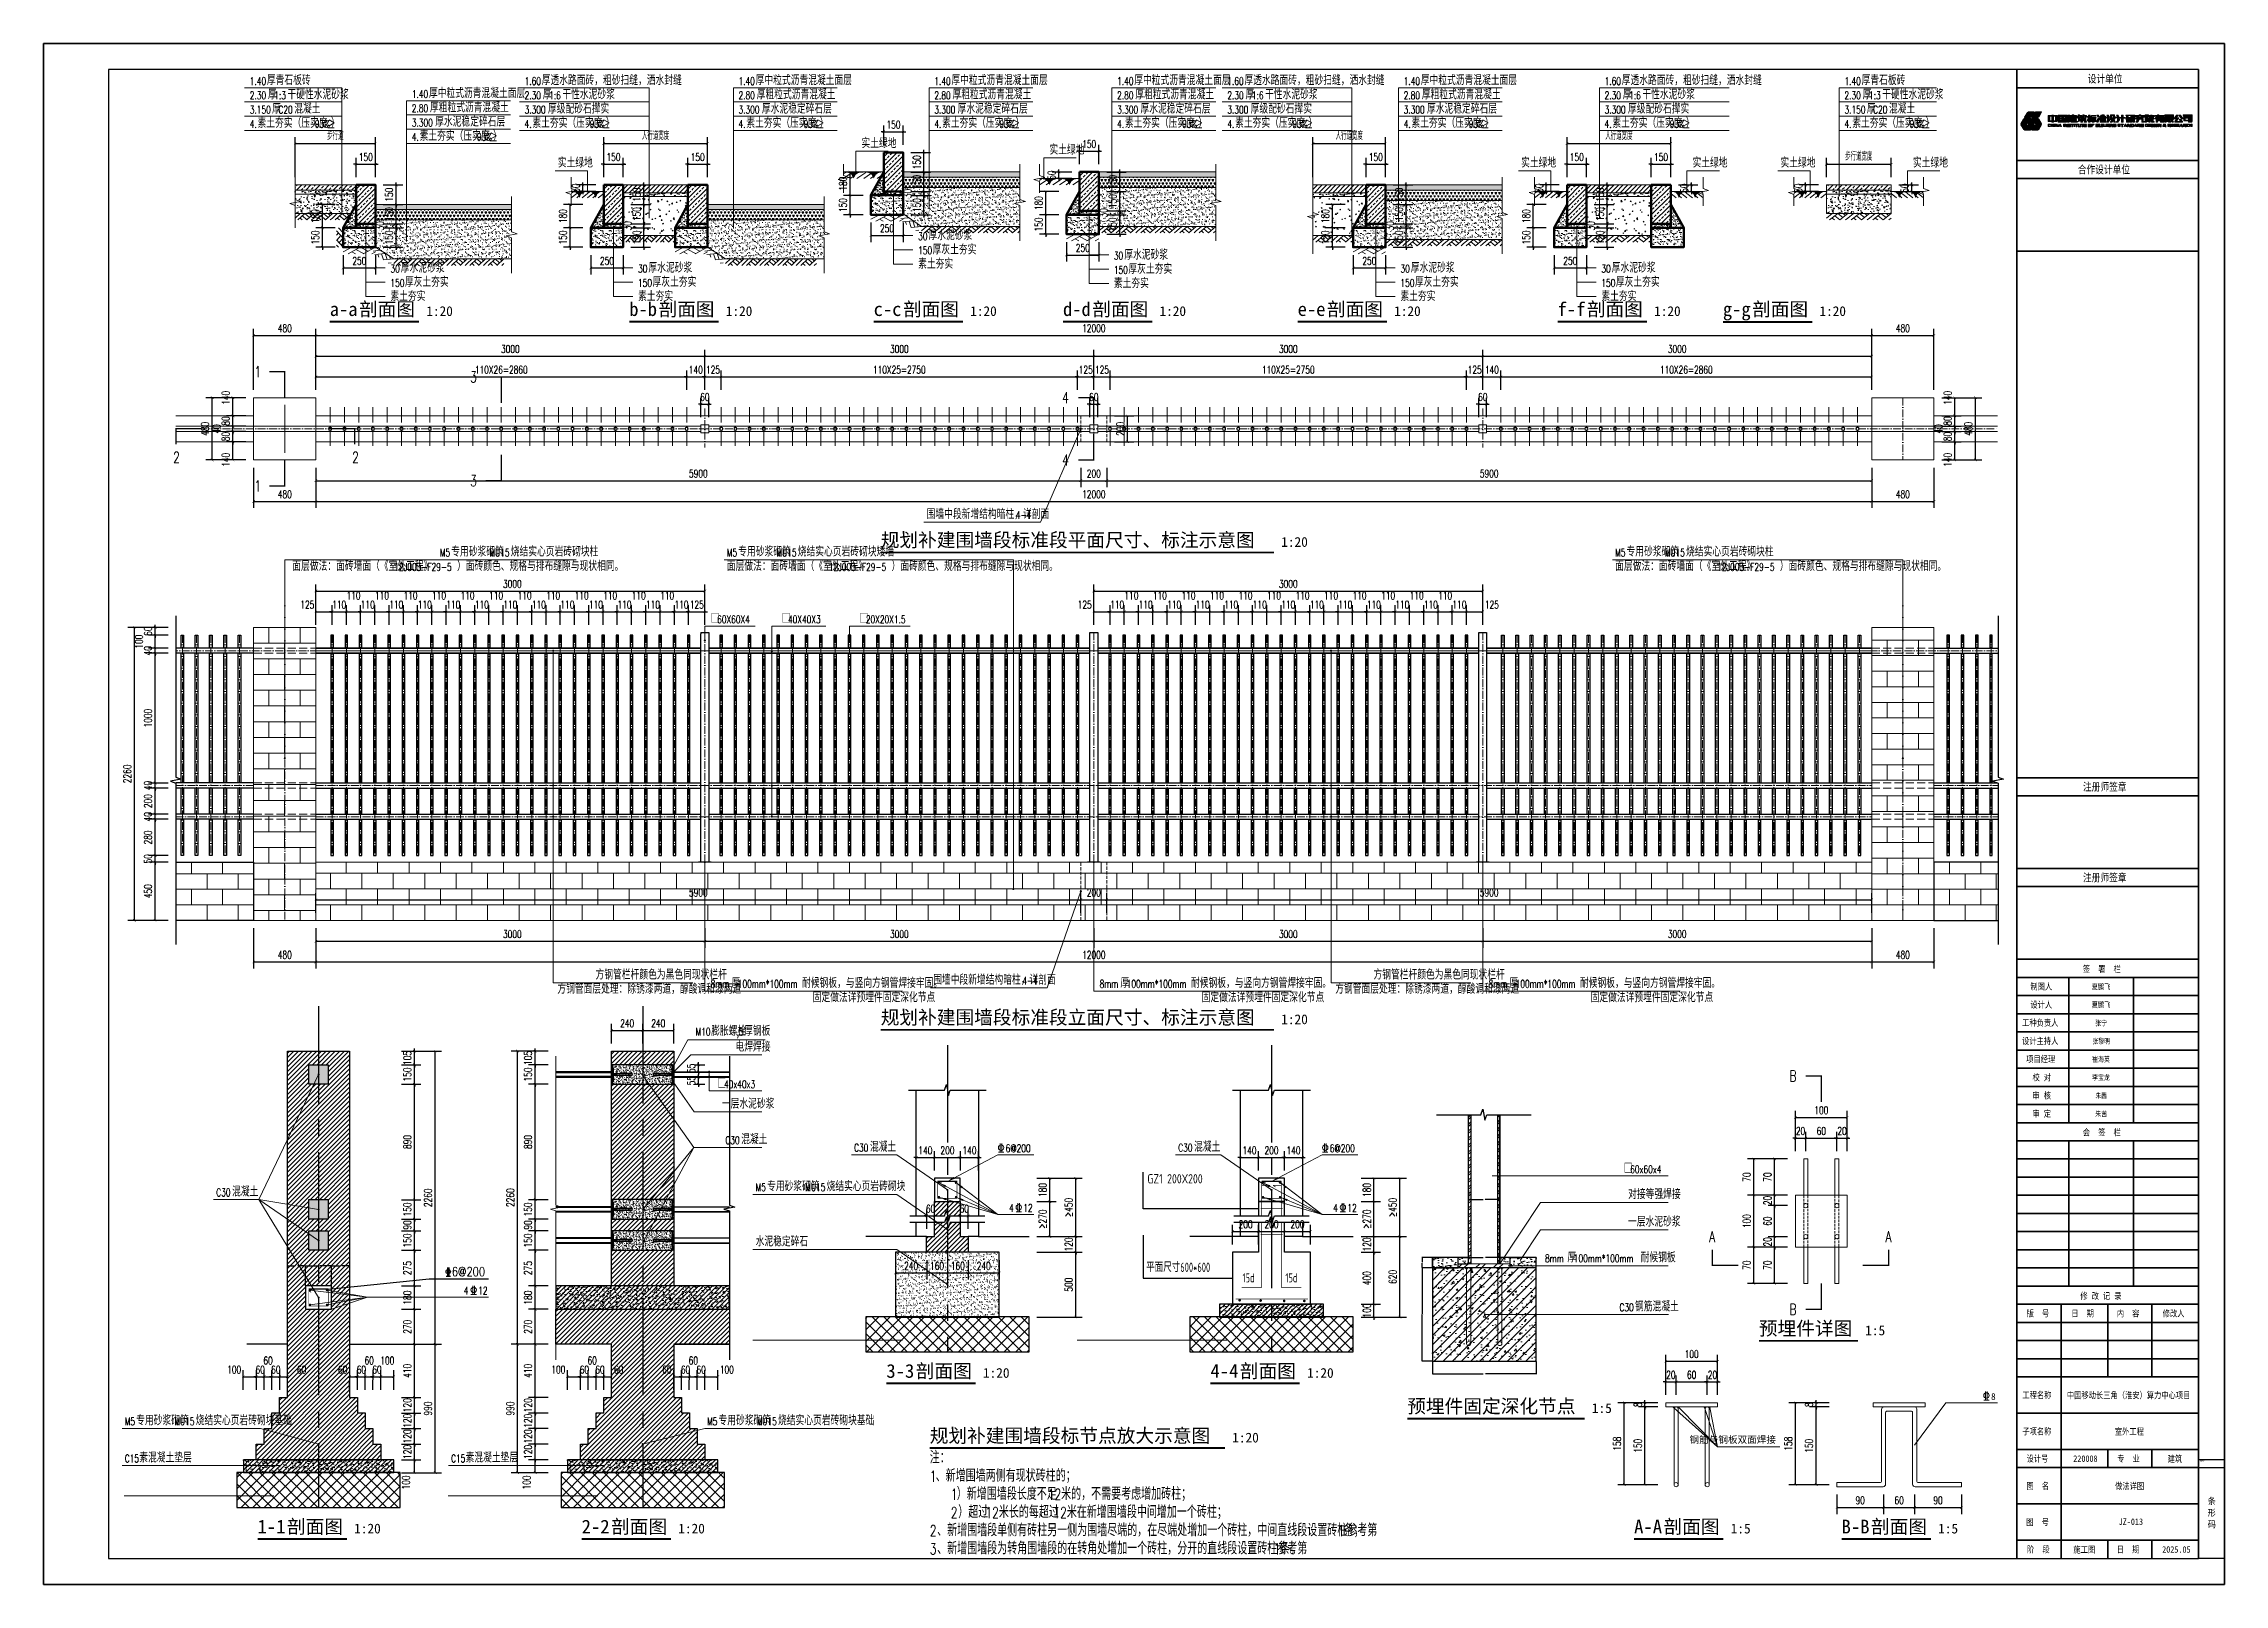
# Model space of a CAD drawing. Header units: millimetres. Extents: x 0 to 16820, y -11520 to 11880.
# Drawn here: x 0 to 16820, y 0 to 11880 of the extents above; entities that cross this region are included whole.
import ezdxf
from ezdxf.enums import TextEntityAlignment as Align

# ---------------------------------------------------------------- set-up
doc = ezdxf.new("R2010")
doc.units = ezdxf.units.MM
doc.header["$LTSCALE"] = 1000
for name, pattern in [('$0$DASH', [0.35, 0.25, -0.1]), ('ACAD_ISO10W100', [18, 12, -3, 0, -3]), ('CENTER', [2, 1.25, -0.25, 0.25, -0.25]), ('CENTER2', [1.125, 0.75, -0.125, 0.125, -0.125]), ('DASH', [0.35, 0.25, -0.1])]:
    doc.linetypes.add(name, pattern=pattern)
for name, color, linetype, lineweight in [('0-LA-剖断线', 2, 'Continuous', 30), ('0-LA-填充', 8, 'Continuous', 9), ('0-LA-轮廓线', 7, 'Continuous', 20), ('0-LA-轴线', 1, 'CENTER', 9), ('0-LA-连接件', 6, 'Continuous', 9), ('A-ANNO-DIMS', 3, 'Continuous', 13), ('A-ANNO-IDEN-TEXT', 3, 'Continuous', 13), ('A-ANNO-SYMB', 4, 'Continuous', 13), ('A-ANNO-TEXT', 7, 'Continuous', 18), ('A-COLU', 6, 'Continuous', 50), ('A-COLU-PATT', 8, 'Continuous', 13), ('DIM_LEAD', 3, 'Continuous', 13), ('wall', 9, 'Continuous', 9)]:
    doc.layers.add(name, color=color, linetype=linetype, lineweight=lineweight)
for name, color, linetype in [('DIM_SYMB', 3, 'Continuous'), ('DOTE', 8, 'CENTER2'), ('PUB_DIM', 3, 'Continuous'), ('REIND', 1, 'Continuous'), ('TEXT', 7, 'Continuous'), ('图框层', 7, 'Continuous')]:
    doc.layers.add(name, color=color, linetype=linetype)
doc.styles.add('_TCH_DIM', font='SIMPLEX', dxfattribs={"bigfont": 'GBCBIG'})
doc.styles.add('_TCH_DIM_T3', font='SIMPLEX', dxfattribs={"width": 0.705882, "bigfont": 'GBCBIG'})
doc.styles.add('_TCH_LABEL', font='COMPLEX', dxfattribs={"bigfont": 'GBCBIG'})
doc.styles.add('DIM_FONT', font='SIMPLEX.shx', dxfattribs={"width": 0.8})
doc.styles.add('MtXpl_', font='')
doc.styles.get("Standard").update_dxf_attribs({"font": ''})
doc.styles.add('STANDARD_T3', font='')
doc.styles.add('TSSD_REIN', font='Tssdeng.shx', dxfattribs={"width": 0.7, "bigfont": 'hztxt.shx'})
doc.styles.add('宋体', font='', dxfattribs={"width": 0.8})
doc.styles.add('黑体', font='simhei.ttf')
doc.styles.get('MtXpl_').set_extended_font_data('SimSun')
doc.styles.get('Standard').set_extended_font_data('SimSun')
doc.styles.get('STANDARD_T3').set_extended_font_data('SimSun')
doc.styles.get('宋体').set_extended_font_data('SimSun')
doc.dimstyles.new('_TCH_ARCH&&20', dxfattribs={"dimtxt": 59.5, "dimasz": 20, "dimexe": 50, "dimexo": 60, "dimgap": 25.25, "dimtad": 1, "dimdec": 0, "dimzin": 0, "dimdsep": 46, "dimtxsty": '_TCH_DIM_T3', "dimblk": 'ARCHTICK', "dimcen": 0.09, "dimclrt": 7, "dimazin": 2, "dimtfac": 1, "dimtdec": 0, "dimtix": 1, "dimtmove": 2, "dimatfit": 3, "dimfxl": 20, "dimtolj": 1, "dimtzin": 0, "dimarcsym": 0})
doc.dimstyles.new('_TCH_ARCH&&5', dxfattribs={"dimtxt": 14.875, "dimasz": 5, "dimexe": 12.5, "dimexo": 15, "dimgap": 6.3125, "dimtad": 1, "dimdec": 0, "dimzin": 0, "dimdsep": 46, "dimtxsty": '_TCH_DIM_T3', "dimblk": 'ARCHTICK', "dimcen": 0.09, "dimclrt": 7, "dimazin": 2, "dimtfac": 1, "dimtdec": 0, "dimtix": 1, "dimtmove": 2, "dimatfit": 3, "dimfxl": 20, "dimtolj": 1, "dimtzin": 0, "dimarcsym": 0})
doc.dimstyles.new('STANDARD&&20', dxfattribs={"dimtxt": 2.718987, "dimasz": 3.6, "dimexe": 3.6, "dimexo": 1.25, "dimgap": 1.8, "dimtad": 0, "dimtih": 1, "dimtoh": 1, "dimdec": 4, "dimzin": 0, "dimdsep": 46, "dimtxsty": 'STANDARD_T3', "dimcen": 0.09, "dimadec": 0, "dimazin": 0, "dimtfac": 1, "dimtdec": 4, "dimtofl": 0, "dimtmove": 0, "dimatfit": 3, "dimfxl": 20, "dimtolj": 1, "dimtzin": 0, "dimarcsym": 0})
doc.dimstyles.new('STANDARD&&5', dxfattribs={"dimtxt": 0.679747, "dimasz": 0.9, "dimexe": 0.9, "dimexo": 0.3125, "dimgap": 0.45, "dimtad": 0, "dimtih": 1, "dimtoh": 1, "dimdec": 4, "dimzin": 0, "dimdsep": 46, "dimtxsty": 'STANDARD_T3', "dimcen": 0.09, "dimadec": 0, "dimazin": 0, "dimtfac": 1, "dimtdec": 4, "dimtofl": 0, "dimtmove": 0, "dimatfit": 3, "dimfxl": 20, "dimtolj": 1, "dimtzin": 0, "dimarcsym": 0})
pattern_1 = [(37.5, (-80466.644, -4059.144), (-1.259867, 38.536475), [0, -30.4, 0, -34, 0, -32.5]), (7.5, (-80466.644, -4059.144), (35.395534, 56.44292), [0, -16.4, 0, -27.4, 0, -10.5]), (327.5, (-80491.244, -4059.144), (62.282837, 0.113181), [0, -10, 0, -36, 0, -47]), (317.5, (-80491.244, -4059.144), (60.122532, 17.55351), [0, -5, 0, -23.6, 0, -27])]
pattern_2 = [(37.5, (-80426.644, -4059.144), (-0.8000156, 24.470662), [0, -19.304, 0, -21.59, 0, -20.6375]), (7.5, (-80426.644, -4059.144), (22.476164, 35.841255), [0, -10.414, 0, -17.399, 0, -6.6675]), (327.5, (-80442.265, -4059.144), (39.5496185, 0.071859), [0, -6.35, 0, -22.86, 0, -29.845]), (317.5, (-80442.265, -4059.144), (38.177823, 11.146466), [0, -3.175, 0, -14.986, 0, -17.145])]
pattern_3 = [(45, (-80376.644, -3941.19), (-35.355353, 35.355353), []), (45, (-80359.257, -3959.144), (-35.355353, 35.355353), [19.73685, -11.2782])]

msp = doc.modelspace()

# ---------------------------------------------------------------- texts
at = {"layer": 'A-ANNO-IDEN-TEXT', "color": 7, "style": '_TCH_DIM'}
for p in [(6307.86661, 11075.02085), (3966.03683, 10925.02085), (7757.86661, 11025.02085), (11396.03683, 10925.02085), (12717.86661, 10925.02085), (13396.03683, 10925.02085), (14417.86661, 10925.02085)]:
    msp.add_text('实土绿地', height=67.51773, dxfattribs=at).set_placement(p)
at = {"layer": 'A-ANNO-SYMB', "color": 7, "style": '_TCH_DIM', "width": 0.705882}
for s, p in [('1.40', (1589.93683, 11560.99745)), ('1.60', (3709.93683, 11560.99745)), ('1.40', (5359.93683, 11560.99745)), ('1.40', (6869.93683, 11560.99745)), ('1.40', (8279.93683, 11560.99745)), ('1.60', (9129.93683, 11560.99745)), ('1.40', (10489.93683, 11560.99745)), ('1.60', (12039.93683, 11560.99745)), ('1.40', (13889.93683, 11560.99745)), ('2.30', (1589.93683, 11451.09745)), ('1:3', (1779.08576, 11451.09745)), ('1.40', (2839.93683, 11460.99745)), ('2.30', (3709.93683, 11451.09745)), ('1:6', (3899.08576, 11451.09745)), ('2.80', (5359.93683, 11451.09745)), ('2.80', (6869.93683, 11451.09745)), ('2.80', (8279.93683, 11451.09745)), ('2.30', (9129.93683, 11451.09745)), ('1:6', (9319.08576, 11451.09745)), ('2.80', (10489.93683, 11451.09745)), ('2.30', (12039.93683, 11451.09745)), ('1:6', (12229.08576, 11451.09745)), ('2.30', (13889.93683, 11451.09745)), ('1:3', (14079.08576, 11451.09745)), ('3.150', (1589.93683, 11341.19745)), ('4.', (1589.93683, 11231.29745)), ('C20', (1811.08576, 11341.19745)), ('93%', (2092.27725, 11231.29745)), ('2.80', (2839.93683, 11351.09745)), ('3.300', (2839.93683, 11241.19745)), ('3.300', (3709.93683, 11341.19745)), ('4.', (3709.93683, 11231.29745)), ('93%', (4212.27725, 11231.29745)), ('3.300', (5359.93683, 11341.19745)), ('4.', (5359.93683, 11231.29745)), ('93%', (5862.27725, 11231.29745)), ('3.300', (6869.93683, 11341.19745)), ('4.', (6869.93683, 11231.29745)), ('93%', (7372.27725, 11231.29745)), ('3.300', (8279.93683, 11341.19745)), ('4.', (8279.93683, 11231.29745)), ('93%', (8782.27725, 11231.29745)), ('3.300', (9129.93683, 11341.19745)), ('4.', (9129.93683, 11231.29745)), ('93%', (9632.27725, 11231.29745)), ('3.300', (10489.93683, 11341.19745)), ('4.', (10489.93683, 11231.29745)), ('93%', (10992.27725, 11231.29745)), ('3.300', (12039.93683, 11341.19745)), ('4.', (12039.93683, 11231.29745)), ('93%', (12542.27725, 11231.29745)), ('3.150', (13889.93683, 11341.19745)), ('4.', (13889.93683, 11231.29745)), ('C20', (14111.08576, 11341.19745)), ('93%', (14392.27725, 11231.29745)), ('4.', (2839.93683, 11131.29745)), ('93%', (3342.27725, 11131.29745)), ('30', (6744.93683, 10365.29745)), ('150', (6744.93683, 10255.39745)), ('30', (8254.93683, 10215.29745)), ('30', (2674.93683, 10115.29745)), ('30', (4584.93683, 10115.29745)), ('150', (8254.93683, 10105.39745)), ('30', (10464.93683, 10115.29745)), ('30', (12014.93683, 10115.29745)), ('150', (2674.93683, 10005.39745)), ('150', (4584.93683, 10005.39745)), ('150', (10464.93683, 10005.39745)), ('150', (12014.93683, 10005.39745))]:
    msp.add_text(s, height=59.5, dxfattribs=at).set_placement(p)
at = {"layer": 'A-ANNO-SYMB', "color": 7, "style": '_TCH_DIM'}
for s, height, p in [('厚青石板砖', 67.51773, (1721.93683, 11560.99745)), ('厚透水路面砖，粗砂扫缝，洒水封缝', 67.5177305, (3841.93683, 11560.99745)), ('厚中粒式沥青混凝土面层', 67.5177305, (5491.93683, 11560.99745)), ('厚中粒式沥青混凝土面层', 67.5177305, (7001.93683, 11560.99745)), ('厚中粒式沥青混凝土面层', 67.5177305, (8411.93683, 11560.99745)), ('厚透水路面砖，粗砂扫缝，洒水封缝', 67.5177305, (9261.93683, 11560.99745)), ('厚中粒式沥青混凝土面层', 67.5177305, (10621.93683, 11560.99745)), ('厚透水路面砖，粗砂扫缝，洒水封缝', 67.5177305, (12171.93683, 11560.99745)), ('厚青石板砖', 67.51773, (14021.93683, 11560.99745)), ('厚', 67.51773, (1729.93683, 11451.09745)), ('干硬性水泥砂浆', 67.51773, (1881.08576, 11451.09745)), ('厚中粒式沥青混凝土面层', 67.5177305, (2971.93683, 11460.99745)), ('厚', 67.51773, (3849.93683, 11451.09745)), ('干性水泥砂浆', 67.51773, (4001.08576, 11451.09745)), ('厚粗粒式沥青混凝土', 67.51773, (5499.93683, 11451.09745)), ('厚粗粒式沥青混凝土', 67.51773, (7009.93683, 11451.09745)), ('厚粗粒式沥青混凝土', 67.51773, (8419.93683, 11451.09745)), ('厚', 67.51773, (9269.93683, 11451.09745)), ('干性水泥砂浆', 67.51773, (9421.08576, 11451.09745)), ('厚粗粒式沥青混凝土', 67.51773, (10629.93683, 11451.09745)), ('厚', 67.51773, (12179.93683, 11451.09745)), ('干性水泥砂浆', 67.51773, (12331.08576, 11451.09745)), ('厚', 67.51773, (14029.93683, 11451.09745)), ('干硬性水泥砂浆', 67.51773, (14181.08576, 11451.09745)), ('素土夯实（压实度≥', 67.51773, (1649.93683, 11231.29745)), ('厚', 67.51773, (1761.93683, 11341.19745)), ('混凝土', 67.51773, (1933.08576, 11341.19745)), ('）', 67.51773, (2216.27725, 11231.29745)), ('厚粗粒式沥青混凝土', 67.51773, (2979.93683, 11351.09745)), ('厚水泥稳定碎石层', 67.51773, (3019.93683, 11241.19745)), ('素土夯实（压实度≥', 67.51773, (3769.93683, 11231.29745)), ('厚级配砂石撵实', 67.51773, (3889.93683, 11341.19745)), ('）', 67.51773, (4336.27725, 11231.29745)), ('素土夯实（压实度≥', 67.51773, (5419.93683, 11231.29745)), ('厚水泥稳定碎石层', 67.51773, (5539.93683, 11341.19745)), ('）', 67.51773, (5986.27725, 11231.29745)), ('素土夯实（压实度≥', 67.51773, (6929.93683, 11231.29745)), ('厚水泥稳定碎石层', 67.51773, (7049.93683, 11341.19745)), ('）', 67.51773, (7496.27725, 11231.29745)), ('素土夯实（压实度≥', 67.51773, (8339.93683, 11231.29745)), ('厚水泥稳定碎石层', 67.51773, (8459.93683, 11341.19745)), ('）', 67.51773, (8906.27725, 11231.29745)), ('素土夯实（压实度≥', 67.51773, (9189.93683, 11231.29745)), ('厚级配砂石撵实', 67.51773, (9309.93683, 11341.19745)), ('）', 67.51773, (9756.27725, 11231.29745)), ('素土夯实（压实度≥', 67.51773, (10549.93683, 11231.29745)), ('厚水泥稳定碎石层', 67.51773, (10669.93683, 11341.19745)), ('）', 67.51773, (11116.27725, 11231.29745)), ('素土夯实（压实度≥', 67.51773, (12099.93683, 11231.29745)), ('厚级配砂石撵实', 67.51773, (12219.93683, 11341.19745)), ('）', 67.51773, (12666.27725, 11231.29745)), ('素土夯实（压实度≥', 67.51773, (13949.93683, 11231.29745)), ('厚', 67.51773, (14061.93683, 11341.19745)), ('混凝土', 67.51773, (14233.08576, 11341.19745)), ('）', 67.51773, (14516.27725, 11231.29745)), ('素土夯实（压实度≥', 67.51773, (2899.93683, 11131.29745)), ('）', 67.51773, (3466.27725, 11131.29745)), ('厚水泥砂浆', 67.51773, (6824.93683, 10365.29745)), ('厚灰土夯实', 67.51773, (6856.93683, 10255.39745)), ('厚水泥砂浆', 67.51773, (8334.93683, 10215.29745)), ('厚水泥砂浆', 67.51773, (2754.93683, 10115.29745)), ('厚水泥砂浆', 67.51773, (4664.93683, 10115.29745)), ('素土夯实', 67.51773, (6744.93683, 10145.49745)), ('厚灰土夯实', 67.51773, (8366.93683, 10105.39745)), ('厚水泥砂浆', 67.51773, (10544.93683, 10115.29745)), ('厚水泥砂浆', 67.51773, (12094.93683, 10115.29745)), ('素土夯实', 67.51773, (2674.93683, 9895.49745)), ('厚灰土夯实', 67.51773, (2786.93683, 10005.39745)), ('素土夯实', 67.51773, (4584.93683, 9895.49745)), ('厚灰土夯实', 67.51773, (4696.93683, 10005.39745)), ('素土夯实', 67.51773, (8254.93683, 9995.49745)), ('素土夯实', 67.51773, (10464.93683, 9895.49745)), ('厚灰土夯实', 67.51773, (10576.93683, 10005.39745)), ('素土夯实', 67.51773, (12014.93683, 9895.49745)), ('厚灰土夯实', 67.51773, (12126.93683, 10005.39745))]:
    msp.add_text(s, height=height, dxfattribs=at).set_placement(p)
at = {"layer": 'A-ANNO-TEXT', "color": 7, "style": '黑体'}
for s, height, p in [('a-a', 105.147679, (2206.89759, 9779.99745)), ('剖面图', 105.147679, (2433.73303, 9779.99745)), ('1:20', 75.105485, (2951.91025, 9779.99745)), ('b-b', 105.147679, (4516.89759, 9779.99745)), ('剖面图', 105.147679, (4743.73303, 9779.99745)), ('1:20', 75.105485, (5261.91025, 9779.99745)), ('c-c', 105.147679, (6401.89759, 9779.99745)), ('剖面图', 105.147679, (6628.73303, 9779.99745)), ('1:20', 75.105485, (7146.91025, 9779.99745)), ('d-d', 105.147679, (7861.89759, 9779.99745)), ('剖面图', 105.147679, (8088.73303, 9779.99745)), ('1:20', 75.105485, (8606.91025, 9779.99745)), ('e-e', 105.147679, (9671.89759, 9779.99745)), ('剖面图', 105.147679, (9898.73303, 9779.99745)), ('1:20', 75.105485, (10416.91025, 9779.99745)), ('f-f', 105.147679, (11676.89759, 9779.99745)), ('剖面图', 105.147679, (11903.73303, 9779.99745)), ('1:20', 75.105485, (12421.91025, 9779.99745)), ('g-g', 105.147679, (12951.89759, 9779.99745)), ('剖面图', 105.147679, (13178.73303, 9779.99745)), ('1:20', 75.105485, (13696.91025, 9779.99745))]:
    msp.add_text(s, height=height, dxfattribs=at).set_placement(p)
at = {"layer": 'A-ANNO-TEXT', "style": '_TCH_DIM'}
for s, height, p in [('注：', 96.453901, (6834.42465, 931.17888)), ('、新增围墙两侧有现状砖柱的；', 96.4539007, (6880.13893, 791.17888)), ('）新增围墙段长度不足', 96.453901, (7042.99608, 651.17888)), ('米的，不需要考虑增加砖柱；', 96.4539007, (7847.98088, 651.17888)), ('）超过', 96.453901, (7054.42465, 511.17888)), ('米长的每超过', 96.453901, (7367.92009, 511.17888)), ('米在新增围墙段中间增加一个砖柱；', 96.4539007, (7892.05383, 511.17888)), ('、新增围墙段单侧有砖柱另一侧为围墙尽端的，在尽端处增加一个砖柱，中间直线段设置砖柱参考第', 96.4539007, (6891.56751, 371.17888)), ('、新增围墙段为转角围墙段的在转角处增加一个砖柱，分开的直线段设置砖柱参考第', 96.4539007, (6891.56751, 231.17888)), ('条。', 96.453901, (9535.15413, 231.17888)), ('条；', 96.453901, (10026.64349, 371.17888))]:
    msp.add_text(s, height=height, dxfattribs=at).set_placement(p)
at = {"layer": 'A-ANNO-TEXT', "style": '_TCH_DIM', "width": 0.705882}
for s, p in [('1', (6834.42465, 791.17888)), ('1', (6997.28179, 651.17888)), ('12', (7745.12374, 651.17888)), ('2', (6997.28179, 511.17888)), ('12', (7265.06295, 511.17888)), ('12', (7789.19668, 511.17888)), ('2', (6834.42465, 371.17888)), ('1', (9980.92921, 371.17888)), ('3', (6834.42465, 231.17888)), ('1', (9489.43985, 231.17888))]:
    msp.add_text(s, height=85, dxfattribs=at).set_placement(p)
at = {"layer": 'DIM_LEAD', "color": 7}
for s, height, style, p in [('围墙中段新增结构暗柱，详剖面', 67.5177305, '_TCH_DIM', (6811.01115, 8215.46498)), ('专用砂浆砌筑', 67.51773, '_TCH_DIM', (3144.37318, 7926.20967)), ('烧结实心页岩砖砌块柱', 67.51773, '_TCH_DIM', (3603.2668, 7926.20967)), ('专用砂浆砌筑', 67.51773, '_TCH_DIM', (5357.82236, 7926.20967)), ('烧结实心页岩砖砌块矮墙', 67.5177305, '_TCH_DIM', (5816.71598, 7926.20967)), ('专用砂浆砌筑', 67.51773, '_TCH_DIM', (12209.03659, 7926.20967)), ('烧结实心页岩砖砌块柱', 67.51773, '_TCH_DIM', (12667.93021, 7926.20967)), ('面层做法：面砖墙面（《室外工程》', 67.5177305, '_TCH_DIM', (1918.09658, 7814.95435)), ('）面砖颜色、规格与排布缝隙与现状相同。', 67.5177305, '_TCH_DIM', (3188.47956, 7814.95435)), ('面层做法：面砖墙面（《室外工程》', 67.5177305, '_TCH_DIM', (5269.82236, 7814.95435)), ('）面砖颜色、规格与排布缝隙与现状相同。', 67.5177305, '_TCH_DIM', (6540.20534, 7814.95435)), ('面层做法：面砖墙面（《室外工程》', 67.5177305, '_TCH_DIM', (12121.03659, 7814.95435)), ('）面砖颜色、规格与排布缝隙与现状相同。', 67.5177305, '_TCH_DIM', (13391.41957, 7814.95435)), ('□', 67.51773, '_TCH_LABEL', (5145.69951, 7410.2748)), ('□', 67.51773, '_TCH_LABEL', (5692.3041, 7410.2748)), ('□', 67.51773, '_TCH_LABEL', (6293.25411, 7410.2748)), ('方钢管栏杆颜色为黑色同现状栏杆', 67.5177305, '_TCH_DIM', (4257.19427, 4664.74289)), ('方钢管栏杆颜色为黑色同现状栏杆', 67.5177305, '_TCH_DIM', (10257.1413, 4664.74289)), ('方钢管面层处理：除锈漆两道，醇酸调和漆两道', 67.5177305, '_TCH_DIM', (3962.30065, 4554.97693)), ('厚', 67.51773, '_TCH_DIM', (5304.76714, 4600.56201)), ('耐候钢板，与竖向方钢管焊接牢固。', 67.5177305, '_TCH_DIM', (5849.91608, 4600.56201)), ('固定做法详预埋件固定深化节点', 67.5177305, '_TCH_DIM', (5931.83097, 4489.30669)), ('围墙中段新增结构暗柱，详剖面', 67.5177305, '_TCH_DIM', (6861.01115, 4624.74289)), ('厚', 67.51773, '_TCH_DIM', (8304.76714, 4600.56201)), ('耐候钢板，与竖向方钢管焊接牢固。', 67.5177305, '_TCH_DIM', (8849.91608, 4600.56201)), ('固定做法详预埋件固定深化节点', 67.5177305, '_TCH_DIM', (8931.83097, 4489.30669)), ('方钢管面层处理：除锈漆两道，醇酸调和漆两道', 67.5177305, '_TCH_DIM', (9962.24768, 4554.97693)), ('厚', 67.51773, '_TCH_DIM', (11304.76714, 4600.56201)), ('耐候钢板，与竖向方钢管焊接牢固。', 67.5177305, '_TCH_DIM', (11849.91608, 4600.56201)), ('固定做法详预埋件固定深化节点', 67.5177305, '_TCH_DIM', (11931.83097, 4489.30669)), ('膨胀螺栓', 67.51773, '_TCH_LABEL', (5148.37017, 4230.88382)), ('厚钢板', 67.51773, '_TCH_LABEL', (5402.96591, 4230.88382)), ('电焊焊接', 67.51773, '_TCH_LABEL', (5336.46599, 4108.43568)), ('□', 67.51773, '_TCH_LABEL', (5198.50855, 3826.21168)), ('一层水泥砂浆', 67.51773, '_TCH_LABEL', (5231.46599, 3669.63106)), ('混凝土', 67.51773, '_TCH_DIM', (5380.40216, 3394.79107)), ('混凝土', 67.51773, '_TCH_DIM', (6373.40631, 3336.95824)), ('混凝土', 67.51773, '_TCH_DIM', (8873.40631, 3336.95824)), ('混凝土', 67.51773, '_TCH_DIM', (1453.92701, 2991.95824)), ('专用砂浆砌筑', 67.51773, '_TCH_DIM', (5579.98075, 3032.70292)), ('烧结实心页岩砖砌块', 67.51773, '_TCH_DIM', (6038.87436, 3032.70292)), ('水泥稳定碎石', 67.51773, '_TCH_DIM', (5491.98075, 2606.95824)), ('专用砂浆砌筑', 67.51773, '_TCH_DIM', (714.01138, 1227.70292)), ('烧结实心页岩砖砌块基础', 67.5177305, '_TCH_DIM', (1172.905, 1227.70292)), ('专用砂浆砌筑', 67.51773, '_TCH_DIM', (5205.54389, 1227.6444)), ('烧结实心页岩砖砌块基础', 67.5177305, '_TCH_DIM', (5664.43751, 1227.6444)), ('素混凝土垫层', 67.51773, '_TCH_LABEL', (738.01138, 940.80908)), ('素混凝土垫层', 67.51773, '_TCH_LABEL', (3254.75216, 940.80908))]:
    msp.add_text(s, height=height, dxfattribs=dict(at, style=style)).set_placement(p)
at = {"layer": 'DIM_LEAD', "color": 7, "width": 0.705882}
for s, style, p in [('4-4', '_TCH_DIM', (7499.09625, 8215.46498)), ('M5', '_TCH_DIM', (3056.37318, 7926.20967)), ('MU15', '_TCH_DIM', (3439.2668, 7926.20967)), ('M5', '_TCH_DIM', (5269.82236, 7926.20967)), ('MU15', '_TCH_DIM', (5652.71598, 7926.20967)), ('M5', '_TCH_DIM', (12121.03659, 7926.20967)), ('MU15', '_TCH_DIM', (12503.93021, 7926.20967)), ('12J003-F29-5', '_TCH_DIM', (2704.47956, 7814.95435)), ('12J003-F29-5', '_TCH_DIM', (6056.20534, 7814.95435)), ('12J003-F29-5', '_TCH_DIM', (12907.41957, 7814.95435)), ('60X60X4', '_TCH_LABEL', (5194.84844, 7410.2748)), ('40X40X3', '_TCH_LABEL', (5741.45304, 7410.2748)), ('20X20X1.5', '_TCH_LABEL', (6342.40304, 7410.2748)), ('8mm', '_TCH_DIM', (5144.76714, 4600.56201)), ('100mm*100mm', '_TCH_DIM', (5353.91608, 4600.56201)), ('4-4', '_TCH_DIM', (7549.09625, 4624.74289)), ('8mm', '_TCH_DIM', (8144.76714, 4600.56201)), ('100mm*100mm', '_TCH_DIM', (8353.91608, 4600.56201)), ('8mm', '_TCH_DIM', (11144.76714, 4600.56201)), ('100mm*100mm', '_TCH_DIM', (11353.91608, 4600.56201)), ('M10', '_TCH_LABEL', (5028.37017, 4230.88382)), (',5', '_TCH_LABEL', (5344.96591, 4230.88382)), ('40x40x3', '_TCH_LABEL', (5247.65748, 3826.21168)), ('C30', '_TCH_DIM', (5258.40216, 3394.79107)), ('C30', '_TCH_DIM', (6251.40631, 3336.95824)), ('6@200', '_TCH_DIM', (7420.15359, 3332.49015)), ('C30', '_TCH_DIM', (8751.40631, 3336.95824)), ('6@200', '_TCH_DIM', (9920.15359, 3332.49015)), ('C30', '_TCH_DIM', (1331.92701, 2991.95824)), ('M5', '_TCH_DIM', (5491.98075, 3032.70292)), ('MU15', '_TCH_DIM', (5874.87436, 3032.70292)), ('4', '_TCH_DIM', (7446.15359, 2872.49015)), ('12', '_TCH_DIM', (7556.15359, 2872.49015)), ('4', '_TCH_DIM', (9946.15359, 2872.49015)), ('12', '_TCH_DIM', (10056.15359, 2872.49015)), ('4', '_TCH_LABEL', (3239.79871, 2235.25555)), ('12', '_TCH_LABEL', (3351.79871, 2235.25555)), ('M5', '_TCH_DIM', (626.01138, 1227.70292)), ('MU15', '_TCH_DIM', (1008.905, 1227.70292)), ('M5', '_TCH_DIM', (5117.54389, 1227.6444)), ('MU15', '_TCH_DIM', (5500.43751, 1227.6444)), ('C15', '_TCH_LABEL', (626.01138, 940.80908)), ('C15', '_TCH_LABEL', (3142.75216, 940.80908))]:
    msp.add_text(s, height=59.5, dxfattribs=dict(at, style=style)).set_placement(p)
at = {"layer": 'DIM_SYMB', "color": 7, "style": '_TCH_LABEL', "width": 0.705882}
for s, p in [('1', (1627.154, 9307.4969)), ('3', (3290.01115, 9267.4969)), ('4', (7857.154, 9107.4969)), ('2', (1000.01115, 8647.4969)), ('2', (2380.01115, 8647.4969)), ('4', (7857.154, 8627.4969)), ('1', (1627.154, 8427.4969)), ('3', (3290.01115, 8467.4969))]:
    msp.add_text(s, height=85, dxfattribs=at).set_placement(p)
at = {"layer": 'DIM_SYMB', "color": 7}
for s, height, p in [('规划补建围墙段标准段平面尺寸、标注示意图', 105.7383966, (6456.36558, 7999.9969)), ('1:20', 75.527426, (9545.34448, 7999.9969)), ('规划补建围墙段标准段立面尺寸、标注示意图', 105.7383966, (6456.36558, 4319.2748)), ('1:20', 75.527426, (9545.34448, 4319.2748)), ('3-3', 105.738397, (6499.66963, 1592.76538)), ('剖面图', 105.738397, (6726.50507, 1592.76538)), ('4-4', 105.738397, (8999.66963, 1592.76538)), ('剖面图', 105.738397, (9226.50507, 1592.76538)), ('1:20', 75.527426, (7244.68229, 1592.76538)), ('1:20', 75.527426, (9744.68229, 1592.76538)), ('规划补建围墙段标节点放大示意图', 105.7383966, (6834.42465, 1093.94681)), ('1:20', 75.527426, (9167.28541, 1093.94681)), ('剖面图', 105.738397, (1876.57818, 392.76538)), ('剖面图', 105.738397, (4376.50507, 392.76538)), ('1-1', 105.738397, (1649.74273, 392.76538)), ('1:20', 75.527426, (2394.75539, 392.76538)), ('2-2', 105.738397, (4149.66963, 392.76538)), ('1:20', 75.527426, (4894.68229, 392.76538))]:
    msp.add_text(s, height=height, dxfattribs=at).set_placement(p)
at = {"layer": 'PUB_DIM', "color": 7, "style": 'DIM_FONT', "width": 0.8}
msp.add_text('6@200', height=70, dxfattribs=at).set_placement((3148.46538, 2376.75839))
at = {"layer": 'TEXT', "style": 'TSSD_REIN'}
for s, width, p, p2 in [('GZ1 200X200', 0.61704, (8513.38202, 3091.1025), (8939.84355, 3091.1025)), ('平面尺寸600*600', 0.673706, (8503.47702, 2409.04786), (8997.7847, 2409.04786))]:
    msp.add_text(s, height=72, dxfattribs=dict(at, width=width)).set_placement(p, p2, align=Align.FIT)
at = {"layer": 'TEXT', "style": 'TSSD_REIN', "width": 0.7}
for p in [(9247.58433, 2307.44678), (9578.17366, 2307.44678)]:
    msp.add_text('15d', height=70, dxfattribs=at).set_placement(p, align=Align.BOTTOM_LEFT)

# ---------------------------------------------------------------- blocks, each defined once
blk = doc.blocks.new('_ArchTick')
at = {"color": 0, "linetype": 'ByBlock', "const_width": 0.15}
blk.add_lwpolyline([(-0.5, -0.5), (0.5, 0.5)], dxfattribs=at)
blk = doc.blocks.new('*D24')
at = {"layer": 'A-ANNO-DIMS', "color": 0, "lineweight": -2, "transparency": 16777216}
for p, q in [((11650, 10250), (11650, 10100)), ((11650, 10150), (11900, 10150)), ((11900, 10250), (11900, 10100))]:
    blk.add_line(p, q, dxfattribs=at)
at = {"layer": 'Defpoints', "color": 0, "transparency": 16777216}
for p in [(11650, 10310), (11900, 10310), (11900, 10150)]:
    blk.add_point(p, dxfattribs=at)
at = {"layer": 'A-ANNO-DIMS', "color": 0, "lineweight": -2, "transparency": 16777216, "xscale": 20, "yscale": 20, "zscale": 20, "rotation": 180}
blk.add_blockref('_ArchTick', (11650, 10150), dxfattribs=at)
at = {"layer": 'A-ANNO-DIMS', "color": 0, "lineweight": -2, "transparency": 16777216, "xscale": 20, "yscale": 20, "zscale": 20}
blk.add_blockref('_ArchTick', (11900, 10150), dxfattribs=at)
at = {"layer": 'A-ANNO-DIMS', "color": 7, "transparency": 16777216, "insert": (11775, 10205), "char_height": 59.5, "attachment_point": 5, "style": '_TCH_DIM_T3'}
blk.add_mtext('\\A1;250', dxfattribs=at)
blk = doc.blocks.new('*D25')
at = {"layer": 'A-ANNO-DIMS', "color": 0, "lineweight": -2, "transparency": 16777216}
for p, q in [((11590, 10460), (11440, 10460)), ((11490, 10460), (11490, 10480)), ((11490, 10310), (11490, 10460)), ((11590, 10310), (11440, 10310)), ((11490, 10310), (11490, 10290))]:
    blk.add_line(p, q, dxfattribs=at)
at = {"layer": 'Defpoints', "color": 0, "transparency": 16777216}
for p in [(11490, 10460), (11650, 10460), (11650, 10310)]:
    blk.add_point(p, dxfattribs=at)
at = {"layer": 'A-ANNO-DIMS', "color": 0, "lineweight": -2, "transparency": 16777216, "xscale": 20, "yscale": 20, "zscale": 20}
for p, rotation in [((11490, 10460), 270), ((11490, 10310), 90)]:
    blk.add_blockref('_ArchTick', p, dxfattribs=dict(at, rotation=rotation))
at = {"layer": 'A-ANNO-DIMS', "color": 7, "transparency": 16777216, "insert": (11435, 10385), "char_height": 59.5, "attachment_point": 5, "rotation": 90, "style": '_TCH_DIM_T3'}
blk.add_mtext('\\A1;150', dxfattribs=at)
blk = doc.blocks.new('*D26')
at = {"layer": 'A-ANNO-DIMS', "color": 0, "lineweight": -2, "transparency": 16777216}
for p, q in [((11590, 10640), (11440, 10640)), ((11490, 10460), (11490, 10640)), ((11590, 10460), (11440, 10460))]:
    blk.add_line(p, q, dxfattribs=at)
at = {"layer": 'Defpoints', "color": 0, "transparency": 16777216}
for p in [(11490, 10640), (11650, 10640), (11650, 10460)]:
    blk.add_point(p, dxfattribs=at)
at = {"layer": 'A-ANNO-DIMS', "color": 0, "lineweight": -2, "transparency": 16777216, "xscale": 20, "yscale": 20, "zscale": 20}
for p, rotation in [((11490, 10640), 90), ((11490, 10460), 270)]:
    blk.add_blockref('_ArchTick', p, dxfattribs=dict(at, rotation=rotation))
at = {"layer": 'A-ANNO-DIMS', "color": 7, "transparency": 16777216, "insert": (11435, 10550), "char_height": 59.5, "attachment_point": 5, "rotation": 90, "style": '_TCH_DIM_T3'}
blk.add_mtext('\\A1;180', dxfattribs=at)
blk = doc.blocks.new('*D27')
at = {"layer": 'A-ANNO-DIMS', "color": 0, "lineweight": -2, "transparency": 16777216}
for p, q in [((11960, 10790), (12110, 10790)), ((12060, 10790), (12060, 10810)), ((12060, 10640), (12060, 10790)), ((11960, 10640), (12110, 10640)), ((12060, 10640), (12060, 10620))]:
    blk.add_line(p, q, dxfattribs=at)
at = {"layer": 'Defpoints', "color": 0, "transparency": 16777216}
for p in [(11900, 10790), (12060, 10790), (11900, 10640)]:
    blk.add_point(p, dxfattribs=at)
at = {"layer": 'A-ANNO-DIMS', "color": 0, "lineweight": -2, "transparency": 16777216, "xscale": 20, "yscale": 20, "zscale": 20}
for p, rotation in [((12060, 10790), 270), ((12060, 10640), 90)]:
    blk.add_blockref('_ArchTick', p, dxfattribs=dict(at, rotation=rotation))
at = {"layer": 'A-ANNO-DIMS', "color": 7, "transparency": 16777216, "insert": (12005, 10715), "char_height": 59.5, "attachment_point": 5, "rotation": 90, "style": '_TCH_DIM_T3'}
blk.add_mtext('\\A1;150', dxfattribs=at)
blk = doc.blocks.new('*D28')
at = {"layer": 'A-ANNO-DIMS', "color": 0, "lineweight": -2, "transparency": 16777216}
for p, q in [((11960, 10640), (12110, 10640)), ((12060, 10640), (12060, 10660)), ((12060, 10490), (12060, 10640)), ((11960, 10490), (12110, 10490)), ((12060, 10490), (12060, 10470))]:
    blk.add_line(p, q, dxfattribs=at)
at = {"layer": 'Defpoints', "color": 0, "transparency": 16777216}
for p in [(11900, 10640), (12060, 10640), (11900, 10490)]:
    blk.add_point(p, dxfattribs=at)
at = {"layer": 'A-ANNO-DIMS', "color": 0, "lineweight": -2, "transparency": 16777216, "xscale": 20, "yscale": 20, "zscale": 20}
for p, rotation in [((12060, 10640), 270), ((12060, 10490), 90)]:
    blk.add_blockref('_ArchTick', p, dxfattribs=dict(at, rotation=rotation))
at = {"layer": 'A-ANNO-DIMS', "color": 7, "transparency": 16777216, "insert": (12005, 10565), "char_height": 59.5, "attachment_point": 5, "rotation": 90, "style": '_TCH_DIM_T3'}
blk.add_mtext('\\A1;150', dxfattribs=at)
blk = doc.blocks.new('*D29')
at = {"layer": 'A-ANNO-DIMS', "color": 0, "lineweight": -2, "transparency": 16777216}
for p, q in [((11960, 10490), (12110, 10490)), ((11960, 10460), (12110, 10460)), ((12060, 10490), (12060, 10510)), ((12060, 10460), (12060, 10490)), ((12060, 10460), (12060, 10440))]:
    blk.add_line(p, q, dxfattribs=at)
at = {"layer": 'Defpoints', "color": 0, "transparency": 16777216}
for p in [(11900, 10490), (11900, 10460), (12060, 10490)]:
    blk.add_point(p, dxfattribs=at)
at = {"layer": 'A-ANNO-DIMS', "color": 0, "lineweight": -2, "transparency": 16777216, "xscale": 20, "yscale": 20, "zscale": 20}
for p, rotation in [((12060, 10490), 270), ((12060, 10460), 90)]:
    blk.add_blockref('_ArchTick', p, dxfattribs=dict(at, rotation=rotation))
at = {"layer": 'A-ANNO-DIMS', "color": 7, "transparency": 16777216, "insert": (11935, 10475), "char_height": 59.5, "attachment_point": 5, "rotation": 90, "style": '_TCH_DIM_T3'}
blk.add_mtext('\\A1;30', dxfattribs=at)
blk = doc.blocks.new('*D30')
at = {"layer": 'A-ANNO-DIMS', "color": 0, "lineweight": -2, "transparency": 16777216}
for p, q in [((11960, 10460), (12110, 10460)), ((12060, 10460), (12060, 10480)), ((12060, 10310), (12060, 10460)), ((11960, 10310), (12110, 10310)), ((12060, 10310), (12060, 10290))]:
    blk.add_line(p, q, dxfattribs=at)
at = {"layer": 'Defpoints', "color": 0, "transparency": 16777216}
for p in [(11900, 10460), (12060, 10460), (11900, 10310)]:
    blk.add_point(p, dxfattribs=at)
at = {"layer": 'A-ANNO-DIMS', "color": 0, "lineweight": -2, "transparency": 16777216, "xscale": 20, "yscale": 20, "zscale": 20}
for p, rotation in [((12060, 10460), 270), ((12060, 10310), 90)]:
    blk.add_blockref('_ArchTick', p, dxfattribs=dict(at, rotation=rotation))
at = {"layer": 'A-ANNO-DIMS', "color": 7, "transparency": 16777216, "insert": (12005, 10385), "char_height": 59.5, "attachment_point": 5, "rotation": 90, "style": '_TCH_DIM_T3'}
blk.add_mtext('\\A1;150', dxfattribs=at)
blk = doc.blocks.new('*D31')
at = {"layer": 'A-ANNO-DIMS', "color": 0, "lineweight": -2, "transparency": 16777216}
for p, q in [((10100, 10250), (10100, 10100)), ((10100, 10150), (10350, 10150)), ((10350, 10250), (10350, 10100))]:
    blk.add_line(p, q, dxfattribs=at)
at = {"layer": 'Defpoints', "color": 0, "transparency": 16777216}
for p in [(10100, 10310), (10350, 10310), (10350, 10150)]:
    blk.add_point(p, dxfattribs=at)
at = {"layer": 'A-ANNO-DIMS', "color": 0, "lineweight": -2, "transparency": 16777216, "xscale": 20, "yscale": 20, "zscale": 20, "rotation": 180}
blk.add_blockref('_ArchTick', (10100, 10150), dxfattribs=at)
at = {"layer": 'A-ANNO-DIMS', "color": 0, "lineweight": -2, "transparency": 16777216, "xscale": 20, "yscale": 20, "zscale": 20}
blk.add_blockref('_ArchTick', (10350, 10150), dxfattribs=at)
at = {"layer": 'A-ANNO-DIMS', "color": 7, "transparency": 16777216, "insert": (10225, 10205), "char_height": 59.5, "attachment_point": 5, "style": '_TCH_DIM_T3'}
blk.add_mtext('\\A1;250', dxfattribs=at)
blk = doc.blocks.new('*D32')
at = {"layer": 'A-ANNO-DIMS', "color": 0, "lineweight": -2, "transparency": 16777216}
for p, q in [((10040, 10460), (9890, 10460)), ((9940, 10460), (9940, 10480)), ((9940, 10310), (9940, 10460)), ((10040, 10310), (9890, 10310)), ((9940, 10310), (9940, 10290))]:
    blk.add_line(p, q, dxfattribs=at)
at = {"layer": 'Defpoints', "color": 0, "transparency": 16777216}
for p in [(9940, 10460), (10100, 10460), (10100, 10310)]:
    blk.add_point(p, dxfattribs=at)
at = {"layer": 'A-ANNO-DIMS', "color": 0, "lineweight": -2, "transparency": 16777216, "xscale": 20, "yscale": 20, "zscale": 20}
for p, rotation in [((9940, 10460), 270), ((9940, 10310), 90)]:
    blk.add_blockref('_ArchTick', p, dxfattribs=dict(at, rotation=rotation))
at = {"layer": 'A-ANNO-DIMS', "color": 7, "transparency": 16777216, "insert": (9885, 10385), "char_height": 59.5, "attachment_point": 5, "rotation": 90, "style": '_TCH_DIM_T3'}
blk.add_mtext('\\A1;150', dxfattribs=at)
blk = doc.blocks.new('*D33')
at = {"layer": 'A-ANNO-DIMS', "color": 0, "lineweight": -2, "transparency": 16777216}
for p, q in [((10040, 10640), (9890, 10640)), ((9940, 10460), (9940, 10640)), ((10040, 10460), (9890, 10460))]:
    blk.add_line(p, q, dxfattribs=at)
at = {"layer": 'Defpoints', "color": 0, "transparency": 16777216}
for p in [(9940, 10640), (10100, 10640), (10100, 10460)]:
    blk.add_point(p, dxfattribs=at)
at = {"layer": 'A-ANNO-DIMS', "color": 0, "lineweight": -2, "transparency": 16777216, "xscale": 20, "yscale": 20, "zscale": 20}
for p, rotation in [((9940, 10640), 90), ((9940, 10460), 270)]:
    blk.add_blockref('_ArchTick', p, dxfattribs=dict(at, rotation=rotation))
at = {"layer": 'A-ANNO-DIMS', "color": 7, "transparency": 16777216, "insert": (9885, 10550), "char_height": 59.5, "attachment_point": 5, "rotation": 90, "style": '_TCH_DIM_T3'}
blk.add_mtext('\\A1;180', dxfattribs=at)
blk = doc.blocks.new('*D34')
at = {"layer": 'A-ANNO-DIMS', "color": 0, "lineweight": -2, "transparency": 16777216}
for p, q in [((10410, 10790), (10560, 10790)), ((10510, 10790), (10510, 10810)), ((10510, 10640), (10510, 10790)), ((10410, 10640), (10560, 10640)), ((10510, 10640), (10510, 10620))]:
    blk.add_line(p, q, dxfattribs=at)
at = {"layer": 'Defpoints', "color": 0, "transparency": 16777216}
for p in [(10350, 10790), (10510, 10790), (10350, 10640)]:
    blk.add_point(p, dxfattribs=at)
at = {"layer": 'A-ANNO-DIMS', "color": 0, "lineweight": -2, "transparency": 16777216, "xscale": 20, "yscale": 20, "zscale": 20}
for p, rotation in [((10510, 10790), 270), ((10510, 10640), 90)]:
    blk.add_blockref('_ArchTick', p, dxfattribs=dict(at, rotation=rotation))
at = {"layer": 'A-ANNO-DIMS', "color": 7, "transparency": 16777216, "insert": (10455, 10715), "char_height": 59.5, "attachment_point": 5, "rotation": 90, "style": '_TCH_DIM_T3'}
blk.add_mtext('\\A1;150', dxfattribs=at)
blk = doc.blocks.new('*D35')
at = {"layer": 'A-ANNO-DIMS', "color": 0, "lineweight": -2, "transparency": 16777216}
for p, q in [((10410, 10640), (10560, 10640)), ((10510, 10640), (10510, 10660)), ((10510, 10490), (10510, 10640)), ((10410, 10490), (10560, 10490)), ((10510, 10490), (10510, 10470))]:
    blk.add_line(p, q, dxfattribs=at)
at = {"layer": 'Defpoints', "color": 0, "transparency": 16777216}
for p in [(10350, 10640), (10510, 10640), (10350, 10490)]:
    blk.add_point(p, dxfattribs=at)
at = {"layer": 'A-ANNO-DIMS', "color": 0, "lineweight": -2, "transparency": 16777216, "xscale": 20, "yscale": 20, "zscale": 20}
for p, rotation in [((10510, 10640), 270), ((10510, 10490), 90)]:
    blk.add_blockref('_ArchTick', p, dxfattribs=dict(at, rotation=rotation))
at = {"layer": 'A-ANNO-DIMS', "color": 7, "transparency": 16777216, "insert": (10455, 10565), "char_height": 59.5, "attachment_point": 5, "rotation": 90, "style": '_TCH_DIM_T3'}
blk.add_mtext('\\A1;150', dxfattribs=at)
blk = doc.blocks.new('*D36')
at = {"layer": 'A-ANNO-DIMS', "color": 0, "lineweight": -2, "transparency": 16777216}
for p, q in [((10410, 10490), (10560, 10490)), ((10410, 10460), (10560, 10460)), ((10510, 10490), (10510, 10510)), ((10510, 10460), (10510, 10490)), ((10510, 10460), (10510, 10440))]:
    blk.add_line(p, q, dxfattribs=at)
at = {"layer": 'Defpoints', "color": 0, "transparency": 16777216}
for p in [(10350, 10490), (10350, 10460), (10510, 10490)]:
    blk.add_point(p, dxfattribs=at)
at = {"layer": 'A-ANNO-DIMS', "color": 0, "lineweight": -2, "transparency": 16777216, "xscale": 20, "yscale": 20, "zscale": 20}
for p, rotation in [((10510, 10490), 270), ((10510, 10460), 90)]:
    blk.add_blockref('_ArchTick', p, dxfattribs=dict(at, rotation=rotation))
at = {"layer": 'A-ANNO-DIMS', "color": 7, "transparency": 16777216, "insert": (10385, 10475), "char_height": 59.5, "attachment_point": 5, "rotation": 90, "style": '_TCH_DIM_T3'}
blk.add_mtext('\\A1;30', dxfattribs=at)
blk = doc.blocks.new('*D37')
at = {"layer": 'A-ANNO-DIMS', "color": 0, "lineweight": -2, "transparency": 16777216}
for p, q in [((10410, 10460), (10560, 10460)), ((10510, 10460), (10510, 10480)), ((10510, 10310), (10510, 10460)), ((10410, 10310), (10560, 10310)), ((10510, 10310), (10510, 10290))]:
    blk.add_line(p, q, dxfattribs=at)
at = {"layer": 'Defpoints', "color": 0, "transparency": 16777216}
for p in [(10350, 10460), (10510, 10460), (10350, 10310)]:
    blk.add_point(p, dxfattribs=at)
at = {"layer": 'A-ANNO-DIMS', "color": 0, "lineweight": -2, "transparency": 16777216, "xscale": 20, "yscale": 20, "zscale": 20}
for p, rotation in [((10510, 10460), 270), ((10510, 10310), 90)]:
    blk.add_blockref('_ArchTick', p, dxfattribs=dict(at, rotation=rotation))
at = {"layer": 'A-ANNO-DIMS', "color": 7, "transparency": 16777216, "insert": (10455, 10385), "char_height": 59.5, "attachment_point": 5, "rotation": 90, "style": '_TCH_DIM_T3'}
blk.add_mtext('\\A1;150', dxfattribs=at)
blk = doc.blocks.new('*D38')
at = {"layer": 'A-ANNO-DIMS', "color": 0, "lineweight": -2, "transparency": 16777216}
for p, q in [((7890, 10350), (7890, 10200)), ((8140, 10350), (8140, 10200)), ((7890, 10250), (8140, 10250))]:
    blk.add_line(p, q, dxfattribs=at)
at = {"layer": 'Defpoints', "color": 0, "transparency": 16777216}
for p in [(7890, 10410), (8140, 10410), (8140, 10250)]:
    blk.add_point(p, dxfattribs=at)
at = {"layer": 'A-ANNO-DIMS', "color": 0, "lineweight": -2, "transparency": 16777216, "xscale": 20, "yscale": 20, "zscale": 20, "rotation": 180}
blk.add_blockref('_ArchTick', (7890, 10250), dxfattribs=at)
at = {"layer": 'A-ANNO-DIMS', "color": 0, "lineweight": -2, "transparency": 16777216, "xscale": 20, "yscale": 20, "zscale": 20}
blk.add_blockref('_ArchTick', (8140, 10250), dxfattribs=at)
at = {"layer": 'A-ANNO-DIMS', "color": 7, "transparency": 16777216, "insert": (8015, 10305), "char_height": 59.5, "attachment_point": 5, "style": '_TCH_DIM_T3'}
blk.add_mtext('\\A1;250', dxfattribs=at)
blk = doc.blocks.new('*D39')
at = {"layer": 'A-ANNO-DIMS', "color": 0, "lineweight": -2, "transparency": 16777216}
for p, q in [((7830, 10560), (7680, 10560)), ((7730, 10560), (7730, 10580)), ((7730, 10410), (7730, 10560)), ((7830, 10410), (7680, 10410)), ((7730, 10410), (7730, 10390))]:
    blk.add_line(p, q, dxfattribs=at)
at = {"layer": 'Defpoints', "color": 0, "transparency": 16777216}
for p in [(7730, 10560), (7890, 10560), (7890, 10410)]:
    blk.add_point(p, dxfattribs=at)
at = {"layer": 'A-ANNO-DIMS', "color": 0, "lineweight": -2, "transparency": 16777216, "xscale": 20, "yscale": 20, "zscale": 20}
for p, rotation in [((7730, 10560), 270), ((7730, 10410), 90)]:
    blk.add_blockref('_ArchTick', p, dxfattribs=dict(at, rotation=rotation))
at = {"layer": 'A-ANNO-DIMS', "color": 7, "transparency": 16777216, "insert": (7675, 10485), "char_height": 59.5, "attachment_point": 5, "rotation": 90, "style": '_TCH_DIM_T3'}
blk.add_mtext('\\A1;150', dxfattribs=at)
blk = doc.blocks.new('*D40')
at = {"layer": 'A-ANNO-DIMS', "color": 0, "lineweight": -2, "transparency": 16777216}
for p, q in [((7830, 10740), (7680, 10740)), ((7730, 10560), (7730, 10740)), ((7830, 10560), (7680, 10560))]:
    blk.add_line(p, q, dxfattribs=at)
at = {"layer": 'Defpoints', "color": 0, "transparency": 16777216}
for p in [(7730, 10740), (7890, 10740), (7890, 10560)]:
    blk.add_point(p, dxfattribs=at)
at = {"layer": 'A-ANNO-DIMS', "color": 0, "lineweight": -2, "transparency": 16777216, "xscale": 20, "yscale": 20, "zscale": 20}
for p, rotation in [((7730, 10740), 90), ((7730, 10560), 270)]:
    blk.add_blockref('_ArchTick', p, dxfattribs=dict(at, rotation=rotation))
at = {"layer": 'A-ANNO-DIMS', "color": 7, "transparency": 16777216, "insert": (7675, 10650), "char_height": 59.5, "attachment_point": 5, "rotation": 90, "style": '_TCH_DIM_T3'}
blk.add_mtext('\\A1;180', dxfattribs=at)
blk = doc.blocks.new('*D41')
at = {"layer": 'A-ANNO-DIMS', "color": 0, "lineweight": -2, "transparency": 16777216}
for p, q in [((8200, 10890), (8350, 10890)), ((8300, 10890), (8300, 10910)), ((8300, 10740), (8300, 10890)), ((8200, 10740), (8350, 10740)), ((8300, 10740), (8300, 10720))]:
    blk.add_line(p, q, dxfattribs=at)
at = {"layer": 'Defpoints', "color": 0, "transparency": 16777216}
for p in [(8140, 10890), (8300, 10890), (8140, 10740)]:
    blk.add_point(p, dxfattribs=at)
at = {"layer": 'A-ANNO-DIMS', "color": 0, "lineweight": -2, "transparency": 16777216, "xscale": 20, "yscale": 20, "zscale": 20}
for p, rotation in [((8300, 10890), 270), ((8300, 10740), 90)]:
    blk.add_blockref('_ArchTick', p, dxfattribs=dict(at, rotation=rotation))
at = {"layer": 'A-ANNO-DIMS', "color": 7, "transparency": 16777216, "insert": (8245, 10815), "char_height": 59.5, "attachment_point": 5, "rotation": 90, "style": '_TCH_DIM_T3'}
blk.add_mtext('\\A1;150', dxfattribs=at)
blk = doc.blocks.new('*D42')
at = {"layer": 'A-ANNO-DIMS', "color": 0, "lineweight": -2, "transparency": 16777216}
for p, q in [((8200, 10740), (8350, 10740)), ((8300, 10740), (8300, 10760)), ((8300, 10590), (8300, 10740)), ((8200, 10590), (8350, 10590)), ((8300, 10590), (8300, 10570))]:
    blk.add_line(p, q, dxfattribs=at)
at = {"layer": 'Defpoints', "color": 0, "transparency": 16777216}
for p in [(8140, 10740), (8300, 10740), (8140, 10590)]:
    blk.add_point(p, dxfattribs=at)
at = {"layer": 'A-ANNO-DIMS', "color": 0, "lineweight": -2, "transparency": 16777216, "xscale": 20, "yscale": 20, "zscale": 20}
for p, rotation in [((8300, 10740), 270), ((8300, 10590), 90)]:
    blk.add_blockref('_ArchTick', p, dxfattribs=dict(at, rotation=rotation))
at = {"layer": 'A-ANNO-DIMS', "color": 7, "transparency": 16777216, "insert": (8245, 10665), "char_height": 59.5, "attachment_point": 5, "rotation": 90, "style": '_TCH_DIM_T3'}
blk.add_mtext('\\A1;150', dxfattribs=at)
blk = doc.blocks.new('*D43')
at = {"layer": 'A-ANNO-DIMS', "color": 0, "lineweight": -2, "transparency": 16777216}
for p, q in [((8300, 10590), (8300, 10610)), ((8200, 10590), (8350, 10590)), ((8200, 10560), (8350, 10560)), ((8300, 10560), (8300, 10590)), ((8300, 10560), (8300, 10540))]:
    blk.add_line(p, q, dxfattribs=at)
at = {"layer": 'Defpoints', "color": 0, "transparency": 16777216}
for p in [(8140, 10590), (8140, 10560), (8300, 10590)]:
    blk.add_point(p, dxfattribs=at)
at = {"layer": 'A-ANNO-DIMS', "color": 0, "lineweight": -2, "transparency": 16777216, "xscale": 20, "yscale": 20, "zscale": 20}
for p, rotation in [((8300, 10590), 270), ((8300, 10560), 90)]:
    blk.add_blockref('_ArchTick', p, dxfattribs=dict(at, rotation=rotation))
at = {"layer": 'A-ANNO-DIMS', "color": 7, "transparency": 16777216, "insert": (8175, 10575), "char_height": 59.5, "attachment_point": 5, "rotation": 90, "style": '_TCH_DIM_T3'}
blk.add_mtext('\\A1;30', dxfattribs=at)
blk = doc.blocks.new('*D44')
at = {"layer": 'A-ANNO-DIMS', "color": 0, "lineweight": -2, "transparency": 16777216}
for p, q in [((8200, 10560), (8350, 10560)), ((8300, 10560), (8300, 10580)), ((8300, 10410), (8300, 10560)), ((8200, 10410), (8350, 10410)), ((8300, 10410), (8300, 10390))]:
    blk.add_line(p, q, dxfattribs=at)
at = {"layer": 'Defpoints', "color": 0, "transparency": 16777216}
for p in [(8140, 10560), (8300, 10560), (8140, 10410)]:
    blk.add_point(p, dxfattribs=at)
at = {"layer": 'A-ANNO-DIMS', "color": 0, "lineweight": -2, "transparency": 16777216, "xscale": 20, "yscale": 20, "zscale": 20}
for p, rotation in [((8300, 10560), 270), ((8300, 10410), 90)]:
    blk.add_blockref('_ArchTick', p, dxfattribs=dict(at, rotation=rotation))
at = {"layer": 'A-ANNO-DIMS', "color": 7, "transparency": 16777216, "insert": (8245, 10485), "char_height": 59.5, "attachment_point": 5, "rotation": 90, "style": '_TCH_DIM_T3'}
blk.add_mtext('\\A1;150', dxfattribs=at)
blk = doc.blocks.new('*D45')
at = {"layer": 'A-ANNO-DIMS', "color": 0, "lineweight": -2, "transparency": 16777216}
for p, q in [((6380, 10500), (6380, 10350)), ((6630, 10500), (6630, 10350)), ((6380, 10400), (6630, 10400))]:
    blk.add_line(p, q, dxfattribs=at)
at = {"layer": 'Defpoints', "color": 0, "transparency": 16777216}
for p in [(6380, 10560), (6630, 10560), (6630, 10400)]:
    blk.add_point(p, dxfattribs=at)
at = {"layer": 'A-ANNO-DIMS', "color": 0, "lineweight": -2, "transparency": 16777216, "xscale": 20, "yscale": 20, "zscale": 20, "rotation": 180}
blk.add_blockref('_ArchTick', (6380, 10400), dxfattribs=at)
at = {"layer": 'A-ANNO-DIMS', "color": 0, "lineweight": -2, "transparency": 16777216, "xscale": 20, "yscale": 20, "zscale": 20}
blk.add_blockref('_ArchTick', (6630, 10400), dxfattribs=at)
at = {"layer": 'A-ANNO-DIMS', "color": 7, "transparency": 16777216, "insert": (6505, 10455), "char_height": 59.5, "attachment_point": 5, "style": '_TCH_DIM_T3'}
blk.add_mtext('\\A1;250', dxfattribs=at)
blk = doc.blocks.new('*D46')
at = {"layer": 'A-ANNO-DIMS', "color": 0, "lineweight": -2, "transparency": 16777216}
for p, q in [((6320, 10710), (6170, 10710)), ((6220, 10710), (6220, 10730)), ((6220, 10560), (6220, 10710)), ((6320, 10560), (6170, 10560)), ((6220, 10560), (6220, 10540))]:
    blk.add_line(p, q, dxfattribs=at)
at = {"layer": 'Defpoints', "color": 0, "transparency": 16777216}
for p in [(6220, 10710), (6380, 10710), (6380, 10560)]:
    blk.add_point(p, dxfattribs=at)
at = {"layer": 'A-ANNO-DIMS', "color": 0, "lineweight": -2, "transparency": 16777216, "xscale": 20, "yscale": 20, "zscale": 20}
for p, rotation in [((6220, 10710), 270), ((6220, 10560), 90)]:
    blk.add_blockref('_ArchTick', p, dxfattribs=dict(at, rotation=rotation))
at = {"layer": 'A-ANNO-DIMS', "color": 7, "transparency": 16777216, "insert": (6165, 10635), "char_height": 59.5, "attachment_point": 5, "rotation": 90, "style": '_TCH_DIM_T3'}
blk.add_mtext('\\A1;150', dxfattribs=at)
blk = doc.blocks.new('*D47')
at = {"layer": 'A-ANNO-DIMS', "color": 0, "lineweight": -2, "transparency": 16777216}
for p, q in [((6320, 10890), (6170, 10890)), ((6220, 10710), (6220, 10890)), ((6320, 10710), (6170, 10710))]:
    blk.add_line(p, q, dxfattribs=at)
at = {"layer": 'Defpoints', "color": 0, "transparency": 16777216}
for p in [(6220, 10890), (6380, 10890), (6380, 10710)]:
    blk.add_point(p, dxfattribs=at)
at = {"layer": 'A-ANNO-DIMS', "color": 0, "lineweight": -2, "transparency": 16777216, "xscale": 20, "yscale": 20, "zscale": 20}
for p, rotation in [((6220, 10890), 90), ((6220, 10710), 270)]:
    blk.add_blockref('_ArchTick', p, dxfattribs=dict(at, rotation=rotation))
at = {"layer": 'A-ANNO-DIMS', "color": 7, "transparency": 16777216, "insert": (6165, 10800), "char_height": 59.5, "attachment_point": 5, "rotation": 90, "style": '_TCH_DIM_T3'}
blk.add_mtext('\\A1;180', dxfattribs=at)
blk = doc.blocks.new('*D48')
at = {"layer": 'A-ANNO-DIMS', "color": 0, "lineweight": -2, "transparency": 16777216}
for p, q in [((6690, 11040), (6840, 11040)), ((6790, 11040), (6790, 11060)), ((6790, 10890), (6790, 11040)), ((6690, 10890), (6840, 10890)), ((6790, 10890), (6790, 10870))]:
    blk.add_line(p, q, dxfattribs=at)
at = {"layer": 'Defpoints', "color": 0, "transparency": 16777216}
for p in [(6630, 11040), (6790, 11040), (6630, 10890)]:
    blk.add_point(p, dxfattribs=at)
at = {"layer": 'A-ANNO-DIMS', "color": 0, "lineweight": -2, "transparency": 16777216, "xscale": 20, "yscale": 20, "zscale": 20}
for p, rotation in [((6790, 11040), 270), ((6790, 10890), 90)]:
    blk.add_blockref('_ArchTick', p, dxfattribs=dict(at, rotation=rotation))
at = {"layer": 'A-ANNO-DIMS', "color": 7, "transparency": 16777216, "insert": (6735, 10965), "char_height": 59.5, "attachment_point": 5, "rotation": 90, "style": '_TCH_DIM_T3'}
blk.add_mtext('\\A1;150', dxfattribs=at)
blk = doc.blocks.new('*D49')
at = {"layer": 'A-ANNO-DIMS', "color": 0, "lineweight": -2, "transparency": 16777216}
for p, q in [((6690, 10890), (6840, 10890)), ((6790, 10890), (6790, 10910)), ((6790, 10740), (6790, 10890)), ((6690, 10740), (6840, 10740)), ((6790, 10740), (6790, 10720))]:
    blk.add_line(p, q, dxfattribs=at)
at = {"layer": 'Defpoints', "color": 0, "transparency": 16777216}
for p in [(6630, 10890), (6790, 10890), (6630, 10740)]:
    blk.add_point(p, dxfattribs=at)
at = {"layer": 'A-ANNO-DIMS', "color": 0, "lineweight": -2, "transparency": 16777216, "xscale": 20, "yscale": 20, "zscale": 20}
for p, rotation in [((6790, 10890), 270), ((6790, 10740), 90)]:
    blk.add_blockref('_ArchTick', p, dxfattribs=dict(at, rotation=rotation))
at = {"layer": 'A-ANNO-DIMS', "color": 7, "transparency": 16777216, "insert": (6735, 10815), "char_height": 59.5, "attachment_point": 5, "rotation": 90, "style": '_TCH_DIM_T3'}
blk.add_mtext('\\A1;150', dxfattribs=at)
blk = doc.blocks.new('*D50')
at = {"layer": 'A-ANNO-DIMS', "color": 0, "lineweight": -2, "transparency": 16777216}
for p, q in [((6690, 10740), (6840, 10740)), ((6690, 10710), (6840, 10710)), ((6790, 10740), (6790, 10760)), ((6790, 10710), (6790, 10740)), ((6790, 10710), (6790, 10690))]:
    blk.add_line(p, q, dxfattribs=at)
at = {"layer": 'Defpoints', "color": 0, "transparency": 16777216}
for p in [(6630, 10740), (6630, 10710), (6790, 10740)]:
    blk.add_point(p, dxfattribs=at)
at = {"layer": 'A-ANNO-DIMS', "color": 0, "lineweight": -2, "transparency": 16777216, "xscale": 20, "yscale": 20, "zscale": 20}
for p, rotation in [((6790, 10740), 270), ((6790, 10710), 90)]:
    blk.add_blockref('_ArchTick', p, dxfattribs=dict(at, rotation=rotation))
at = {"layer": 'A-ANNO-DIMS', "color": 7, "transparency": 16777216, "insert": (6665, 10725), "char_height": 59.5, "attachment_point": 5, "rotation": 90, "style": '_TCH_DIM_T3'}
blk.add_mtext('\\A1;30', dxfattribs=at)
blk = doc.blocks.new('*D51')
at = {"layer": 'A-ANNO-DIMS', "color": 0, "lineweight": -2, "transparency": 16777216}
for p, q in [((6690, 10710), (6840, 10710)), ((6790, 10710), (6790, 10730)), ((6790, 10560), (6790, 10710)), ((6690, 10560), (6840, 10560)), ((6790, 10560), (6790, 10540))]:
    blk.add_line(p, q, dxfattribs=at)
at = {"layer": 'Defpoints', "color": 0, "transparency": 16777216}
for p in [(6630, 10710), (6790, 10710), (6630, 10560)]:
    blk.add_point(p, dxfattribs=at)
at = {"layer": 'A-ANNO-DIMS', "color": 0, "lineweight": -2, "transparency": 16777216, "xscale": 20, "yscale": 20, "zscale": 20}
for p, rotation in [((6790, 10710), 270), ((6790, 10560), 90)]:
    blk.add_blockref('_ArchTick', p, dxfattribs=dict(at, rotation=rotation))
at = {"layer": 'A-ANNO-DIMS', "color": 7, "transparency": 16777216, "insert": (6735, 10635), "char_height": 59.5, "attachment_point": 5, "rotation": 90, "style": '_TCH_DIM_T3'}
blk.add_mtext('\\A1;150', dxfattribs=at)
blk = doc.blocks.new('*D52')
at = {"layer": 'A-ANNO-DIMS', "color": 0, "lineweight": -2, "transparency": 16777216}
for p, q in [((4220, 10250), (4220, 10100)), ((4220, 10150), (4470, 10150)), ((4470, 10250), (4470, 10100))]:
    blk.add_line(p, q, dxfattribs=at)
at = {"layer": 'Defpoints', "color": 0, "transparency": 16777216}
for p in [(4220, 10310), (4470, 10310), (4470, 10150)]:
    blk.add_point(p, dxfattribs=at)
at = {"layer": 'A-ANNO-DIMS', "color": 0, "lineweight": -2, "transparency": 16777216, "xscale": 20, "yscale": 20, "zscale": 20, "rotation": 180}
blk.add_blockref('_ArchTick', (4220, 10150), dxfattribs=at)
at = {"layer": 'A-ANNO-DIMS', "color": 0, "lineweight": -2, "transparency": 16777216, "xscale": 20, "yscale": 20, "zscale": 20}
blk.add_blockref('_ArchTick', (4470, 10150), dxfattribs=at)
at = {"layer": 'A-ANNO-DIMS', "color": 7, "transparency": 16777216, "insert": (4345, 10205), "char_height": 59.5, "attachment_point": 5, "style": '_TCH_DIM_T3'}
blk.add_mtext('\\A1;250', dxfattribs=at)
blk = doc.blocks.new('*D53')
at = {"layer": 'A-ANNO-DIMS', "color": 0, "lineweight": -2, "transparency": 16777216}
for p, q in [((4160, 10460), (4010, 10460)), ((4060, 10460), (4060, 10480)), ((4060, 10310), (4060, 10460)), ((4160, 10310), (4010, 10310)), ((4060, 10310), (4060, 10290))]:
    blk.add_line(p, q, dxfattribs=at)
at = {"layer": 'Defpoints', "color": 0, "transparency": 16777216}
for p in [(4060, 10460), (4220, 10460), (4220, 10310)]:
    blk.add_point(p, dxfattribs=at)
at = {"layer": 'A-ANNO-DIMS', "color": 0, "lineweight": -2, "transparency": 16777216, "xscale": 20, "yscale": 20, "zscale": 20}
for p, rotation in [((4060, 10460), 270), ((4060, 10310), 90)]:
    blk.add_blockref('_ArchTick', p, dxfattribs=dict(at, rotation=rotation))
at = {"layer": 'A-ANNO-DIMS', "color": 7, "transparency": 16777216, "insert": (4005, 10385), "char_height": 59.5, "attachment_point": 5, "rotation": 90, "style": '_TCH_DIM_T3'}
blk.add_mtext('\\A1;150', dxfattribs=at)
blk = doc.blocks.new('*D54')
at = {"layer": 'A-ANNO-DIMS', "color": 0, "lineweight": -2, "transparency": 16777216}
for p, q in [((4160, 10640), (4010, 10640)), ((4060, 10460), (4060, 10640)), ((4160, 10460), (4010, 10460))]:
    blk.add_line(p, q, dxfattribs=at)
at = {"layer": 'Defpoints', "color": 0, "transparency": 16777216}
for p in [(4060, 10640), (4220, 10640), (4220, 10460)]:
    blk.add_point(p, dxfattribs=at)
at = {"layer": 'A-ANNO-DIMS', "color": 0, "lineweight": -2, "transparency": 16777216, "xscale": 20, "yscale": 20, "zscale": 20}
for p, rotation in [((4060, 10640), 90), ((4060, 10460), 270)]:
    blk.add_blockref('_ArchTick', p, dxfattribs=dict(at, rotation=rotation))
at = {"layer": 'A-ANNO-DIMS', "color": 7, "transparency": 16777216, "insert": (4005, 10550), "char_height": 59.5, "attachment_point": 5, "rotation": 90, "style": '_TCH_DIM_T3'}
blk.add_mtext('\\A1;180', dxfattribs=at)
blk = doc.blocks.new('*D55')
at = {"layer": 'A-ANNO-DIMS', "color": 0, "lineweight": -2, "transparency": 16777216}
for p, q in [((4530, 10790), (4680, 10790)), ((4630, 10790), (4630, 10810)), ((4630, 10640), (4630, 10790)), ((4530, 10640), (4680, 10640)), ((4630, 10640), (4630, 10620))]:
    blk.add_line(p, q, dxfattribs=at)
at = {"layer": 'Defpoints', "color": 0, "transparency": 16777216}
for p in [(4470, 10790), (4630, 10790), (4470, 10640)]:
    blk.add_point(p, dxfattribs=at)
at = {"layer": 'A-ANNO-DIMS', "color": 0, "lineweight": -2, "transparency": 16777216, "xscale": 20, "yscale": 20, "zscale": 20}
for p, rotation in [((4630, 10790), 270), ((4630, 10640), 90)]:
    blk.add_blockref('_ArchTick', p, dxfattribs=dict(at, rotation=rotation))
at = {"layer": 'A-ANNO-DIMS', "color": 7, "transparency": 16777216, "insert": (4575, 10715), "char_height": 59.5, "attachment_point": 5, "rotation": 90, "style": '_TCH_DIM_T3'}
blk.add_mtext('\\A1;150', dxfattribs=at)
blk = doc.blocks.new('*D56')
at = {"layer": 'A-ANNO-DIMS', "color": 0, "lineweight": -2, "transparency": 16777216}
for p, q in [((4530, 10640), (4680, 10640)), ((4630, 10640), (4630, 10660)), ((4630, 10490), (4630, 10640)), ((4530, 10490), (4680, 10490)), ((4630, 10490), (4630, 10470))]:
    blk.add_line(p, q, dxfattribs=at)
at = {"layer": 'Defpoints', "color": 0, "transparency": 16777216}
for p in [(4470, 10640), (4630, 10640), (4470, 10490)]:
    blk.add_point(p, dxfattribs=at)
at = {"layer": 'A-ANNO-DIMS', "color": 0, "lineweight": -2, "transparency": 16777216, "xscale": 20, "yscale": 20, "zscale": 20}
for p, rotation in [((4630, 10640), 270), ((4630, 10490), 90)]:
    blk.add_blockref('_ArchTick', p, dxfattribs=dict(at, rotation=rotation))
at = {"layer": 'A-ANNO-DIMS', "color": 7, "transparency": 16777216, "insert": (4575, 10565), "char_height": 59.5, "attachment_point": 5, "rotation": 90, "style": '_TCH_DIM_T3'}
blk.add_mtext('\\A1;150', dxfattribs=at)
blk = doc.blocks.new('*D57')
at = {"layer": 'A-ANNO-DIMS', "color": 0, "lineweight": -2, "transparency": 16777216}
for p, q in [((4530, 10490), (4680, 10490)), ((4530, 10460), (4680, 10460)), ((4630, 10490), (4630, 10510)), ((4630, 10460), (4630, 10490)), ((4630, 10460), (4630, 10440))]:
    blk.add_line(p, q, dxfattribs=at)
at = {"layer": 'Defpoints', "color": 0, "transparency": 16777216}
for p in [(4470, 10490), (4470, 10460), (4630, 10490)]:
    blk.add_point(p, dxfattribs=at)
at = {"layer": 'A-ANNO-DIMS', "color": 0, "lineweight": -2, "transparency": 16777216, "xscale": 20, "yscale": 20, "zscale": 20}
for p, rotation in [((4630, 10490), 270), ((4630, 10460), 90)]:
    blk.add_blockref('_ArchTick', p, dxfattribs=dict(at, rotation=rotation))
at = {"layer": 'A-ANNO-DIMS', "color": 7, "transparency": 16777216, "insert": (4505, 10475), "char_height": 59.5, "attachment_point": 5, "rotation": 90, "style": '_TCH_DIM_T3'}
blk.add_mtext('\\A1;30', dxfattribs=at)
blk = doc.blocks.new('*D58')
at = {"layer": 'A-ANNO-DIMS', "color": 0, "lineweight": -2, "transparency": 16777216}
for p, q in [((4530, 10460), (4680, 10460)), ((4630, 10460), (4630, 10480)), ((4630, 10310), (4630, 10460)), ((4530, 10310), (4680, 10310)), ((4630, 10310), (4630, 10290))]:
    blk.add_line(p, q, dxfattribs=at)
at = {"layer": 'Defpoints', "color": 0, "transparency": 16777216}
for p in [(4470, 10460), (4630, 10460), (4470, 10310)]:
    blk.add_point(p, dxfattribs=at)
at = {"layer": 'A-ANNO-DIMS', "color": 0, "lineweight": -2, "transparency": 16777216, "xscale": 20, "yscale": 20, "zscale": 20}
for p, rotation in [((4630, 10460), 270), ((4630, 10310), 90)]:
    blk.add_blockref('_ArchTick', p, dxfattribs=dict(at, rotation=rotation))
at = {"layer": 'A-ANNO-DIMS', "color": 7, "transparency": 16777216, "insert": (4575, 10385), "char_height": 59.5, "attachment_point": 5, "rotation": 90, "style": '_TCH_DIM_T3'}
blk.add_mtext('\\A1;150', dxfattribs=at)
blk = doc.blocks.new('*D59')
at = {"layer": 'A-ANNO-DIMS', "color": 0, "lineweight": -2, "transparency": 16777216}
for p, q in [((2310, 10250), (2310, 10100)), ((2310, 10150), (2560, 10150)), ((2560, 10250), (2560, 10100))]:
    blk.add_line(p, q, dxfattribs=at)
at = {"layer": 'Defpoints', "color": 0, "transparency": 16777216}
for p in [(2310, 10310), (2560, 10310), (2560, 10150)]:
    blk.add_point(p, dxfattribs=at)
at = {"layer": 'A-ANNO-DIMS', "color": 0, "lineweight": -2, "transparency": 16777216, "xscale": 20, "yscale": 20, "zscale": 20, "rotation": 180}
blk.add_blockref('_ArchTick', (2310, 10150), dxfattribs=at)
at = {"layer": 'A-ANNO-DIMS', "color": 0, "lineweight": -2, "transparency": 16777216, "xscale": 20, "yscale": 20, "zscale": 20}
blk.add_blockref('_ArchTick', (2560, 10150), dxfattribs=at)
at = {"layer": 'A-ANNO-DIMS', "color": 7, "transparency": 16777216, "insert": (2435, 10205), "char_height": 59.5, "attachment_point": 5, "style": '_TCH_DIM_T3'}
blk.add_mtext('\\A1;250', dxfattribs=at)
blk = doc.blocks.new('*D60')
at = {"layer": 'A-ANNO-DIMS', "color": 0, "lineweight": -2, "transparency": 16777216}
for p, q in [((2250, 10460), (2100, 10460)), ((2150, 10460), (2150, 10480)), ((2150, 10310), (2150, 10460)), ((2250, 10310), (2100, 10310)), ((2150, 10310), (2150, 10290))]:
    blk.add_line(p, q, dxfattribs=at)
at = {"layer": 'Defpoints', "color": 0, "transparency": 16777216}
for p in [(2150, 10460), (2310, 10460), (2310, 10310)]:
    blk.add_point(p, dxfattribs=at)
at = {"layer": 'A-ANNO-DIMS', "color": 0, "lineweight": -2, "transparency": 16777216, "xscale": 20, "yscale": 20, "zscale": 20}
for p, rotation in [((2150, 10460), 270), ((2150, 10310), 90)]:
    blk.add_blockref('_ArchTick', p, dxfattribs=dict(at, rotation=rotation))
at = {"layer": 'A-ANNO-DIMS', "color": 7, "transparency": 16777216, "insert": (2095, 10385), "char_height": 59.5, "attachment_point": 5, "rotation": 90, "style": '_TCH_DIM_T3'}
blk.add_mtext('\\A1;150', dxfattribs=at)
blk = doc.blocks.new('*D61')
at = {"layer": 'A-ANNO-DIMS', "color": 0, "lineweight": -2, "transparency": 16777216}
for p, q in [((2250, 10640), (2100, 10640)), ((2150, 10460), (2150, 10640)), ((2250, 10460), (2100, 10460))]:
    blk.add_line(p, q, dxfattribs=at)
at = {"layer": 'Defpoints', "color": 0, "transparency": 16777216}
for p in [(2150, 10640), (2310, 10640), (2310, 10460)]:
    blk.add_point(p, dxfattribs=at)
at = {"layer": 'A-ANNO-DIMS', "color": 0, "lineweight": -2, "transparency": 16777216, "xscale": 20, "yscale": 20, "zscale": 20}
for p, rotation in [((2150, 10640), 90), ((2150, 10460), 270)]:
    blk.add_blockref('_ArchTick', p, dxfattribs=dict(at, rotation=rotation))
at = {"layer": 'A-ANNO-DIMS', "color": 7, "transparency": 16777216, "insert": (2095, 10550), "char_height": 59.5, "attachment_point": 5, "rotation": 90, "style": '_TCH_DIM_T3'}
blk.add_mtext('\\A1;180', dxfattribs=at)
blk = doc.blocks.new('*D62')
at = {"layer": 'A-ANNO-DIMS', "color": 0, "lineweight": -2, "transparency": 16777216}
for p, q in [((12400, 10950), (12380, 10950)), ((12400, 10850), (12400, 11000)), ((12400, 10950), (12550, 10950)), ((12550, 10850), (12550, 11000)), ((12550, 10950), (12570, 10950))]:
    blk.add_line(p, q, dxfattribs=at)
at = {"layer": 'Defpoints', "color": 0, "transparency": 16777216}
for p in [(12550, 10950), (12400, 10790), (12550, 10790)]:
    blk.add_point(p, dxfattribs=at)
at = {"layer": 'A-ANNO-DIMS', "color": 0, "lineweight": -2, "transparency": 16777216, "xscale": 20, "yscale": 20, "zscale": 20}
blk.add_blockref('_ArchTick', (12400, 10950), dxfattribs=at)
at = {"layer": 'A-ANNO-DIMS', "color": 0, "lineweight": -2, "transparency": 16777216, "xscale": 20, "yscale": 20, "zscale": 20, "rotation": 180}
blk.add_blockref('_ArchTick', (12550, 10950), dxfattribs=at)
at = {"layer": 'A-ANNO-DIMS', "color": 7, "transparency": 16777216, "insert": (12475, 11005), "char_height": 59.5, "attachment_point": 5, "style": '_TCH_DIM_T3'}
blk.add_mtext('\\A1;150', dxfattribs=at)
blk = doc.blocks.new('*D63')
at = {"layer": 'A-ANNO-DIMS', "color": 0, "lineweight": -2, "transparency": 16777216}
for p, q in [((11750, 10950), (11730, 10950)), ((11750, 10850), (11750, 11000)), ((11750, 10950), (11900, 10950)), ((11900, 10850), (11900, 11000)), ((11900, 10950), (11920, 10950))]:
    blk.add_line(p, q, dxfattribs=at)
at = {"layer": 'Defpoints', "color": 0, "transparency": 16777216}
for p in [(11900, 10950), (11750, 10790), (11900, 10790)]:
    blk.add_point(p, dxfattribs=at)
at = {"layer": 'A-ANNO-DIMS', "color": 0, "lineweight": -2, "transparency": 16777216, "xscale": 20, "yscale": 20, "zscale": 20}
blk.add_blockref('_ArchTick', (11750, 10950), dxfattribs=at)
at = {"layer": 'A-ANNO-DIMS', "color": 0, "lineweight": -2, "transparency": 16777216, "xscale": 20, "yscale": 20, "zscale": 20, "rotation": 180}
blk.add_blockref('_ArchTick', (11900, 10950), dxfattribs=at)
at = {"layer": 'A-ANNO-DIMS', "color": 7, "transparency": 16777216, "insert": (11825, 11005), "char_height": 59.5, "attachment_point": 5, "style": '_TCH_DIM_T3'}
blk.add_mtext('\\A1;150', dxfattribs=at)
blk = doc.blocks.new('*D64')
at = {"layer": 'A-ANNO-DIMS', "color": 0, "lineweight": -2, "transparency": 16777216}
for p, q in [((10200, 10950), (10180, 10950)), ((10200, 10850), (10200, 11000)), ((10200, 10950), (10350, 10950)), ((10350, 10850), (10350, 11000)), ((10350, 10950), (10370, 10950))]:
    blk.add_line(p, q, dxfattribs=at)
at = {"layer": 'Defpoints', "color": 0, "transparency": 16777216}
for p in [(10350, 10950), (10200, 10790), (10350, 10790)]:
    blk.add_point(p, dxfattribs=at)
at = {"layer": 'A-ANNO-DIMS', "color": 0, "lineweight": -2, "transparency": 16777216, "xscale": 20, "yscale": 20, "zscale": 20}
blk.add_blockref('_ArchTick', (10200, 10950), dxfattribs=at)
at = {"layer": 'A-ANNO-DIMS', "color": 0, "lineweight": -2, "transparency": 16777216, "xscale": 20, "yscale": 20, "zscale": 20, "rotation": 180}
blk.add_blockref('_ArchTick', (10350, 10950), dxfattribs=at)
at = {"layer": 'A-ANNO-DIMS', "color": 7, "transparency": 16777216, "insert": (10275, 11005), "char_height": 59.5, "attachment_point": 5, "style": '_TCH_DIM_T3'}
blk.add_mtext('\\A1;150', dxfattribs=at)
blk = doc.blocks.new('*D65')
at = {"layer": 'A-ANNO-DIMS', "color": 0, "lineweight": -2, "transparency": 16777216}
for p, q in [((7990, 11050), (7970, 11050)), ((7990, 10950), (7990, 11100)), ((7990, 11050), (8140, 11050)), ((8140, 10950), (8140, 11100)), ((8140, 11050), (8160, 11050))]:
    blk.add_line(p, q, dxfattribs=at)
at = {"layer": 'Defpoints', "color": 0, "transparency": 16777216}
for p in [(8140, 11050), (7990, 10890), (8140, 10890)]:
    blk.add_point(p, dxfattribs=at)
at = {"layer": 'A-ANNO-DIMS', "color": 0, "lineweight": -2, "transparency": 16777216, "xscale": 20, "yscale": 20, "zscale": 20}
blk.add_blockref('_ArchTick', (7990, 11050), dxfattribs=at)
at = {"layer": 'A-ANNO-DIMS', "color": 0, "lineweight": -2, "transparency": 16777216, "xscale": 20, "yscale": 20, "zscale": 20, "rotation": 180}
blk.add_blockref('_ArchTick', (8140, 11050), dxfattribs=at)
at = {"layer": 'A-ANNO-DIMS', "color": 7, "transparency": 16777216, "insert": (8065, 11105), "char_height": 59.5, "attachment_point": 5, "style": '_TCH_DIM_T3'}
blk.add_mtext('\\A1;150', dxfattribs=at)
blk = doc.blocks.new('*D66')
at = {"layer": 'A-ANNO-DIMS', "color": 0, "lineweight": -2, "transparency": 16777216}
for p, q in [((6480, 11200), (6460, 11200)), ((6480, 11100), (6480, 11250)), ((6480, 11200), (6630, 11200)), ((6630, 11100), (6630, 11250)), ((6630, 11200), (6650, 11200))]:
    blk.add_line(p, q, dxfattribs=at)
at = {"layer": 'Defpoints', "color": 0, "transparency": 16777216}
for p in [(6630, 11200), (6480, 11040), (6630, 11040)]:
    blk.add_point(p, dxfattribs=at)
at = {"layer": 'A-ANNO-DIMS', "color": 0, "lineweight": -2, "transparency": 16777216, "xscale": 20, "yscale": 20, "zscale": 20}
blk.add_blockref('_ArchTick', (6480, 11200), dxfattribs=at)
at = {"layer": 'A-ANNO-DIMS', "color": 0, "lineweight": -2, "transparency": 16777216, "xscale": 20, "yscale": 20, "zscale": 20, "rotation": 180}
blk.add_blockref('_ArchTick', (6630, 11200), dxfattribs=at)
at = {"layer": 'A-ANNO-DIMS', "color": 7, "transparency": 16777216, "insert": (6555, 11255), "char_height": 59.5, "attachment_point": 5, "style": '_TCH_DIM_T3'}
blk.add_mtext('\\A1;150', dxfattribs=at)
blk = doc.blocks.new('*D67')
at = {"layer": 'A-ANNO-DIMS', "color": 0, "lineweight": -2, "transparency": 16777216}
for p, q in [((4970, 10950), (4950, 10950)), ((4970, 10850), (4970, 11000)), ((4970, 10950), (5120, 10950)), ((5120, 10850), (5120, 11000)), ((5120, 10950), (5140, 10950))]:
    blk.add_line(p, q, dxfattribs=at)
at = {"layer": 'Defpoints', "color": 0, "transparency": 16777216}
for p in [(5120, 10950), (4970, 10790), (5120, 10790)]:
    blk.add_point(p, dxfattribs=at)
at = {"layer": 'A-ANNO-DIMS', "color": 0, "lineweight": -2, "transparency": 16777216, "xscale": 20, "yscale": 20, "zscale": 20}
blk.add_blockref('_ArchTick', (4970, 10950), dxfattribs=at)
at = {"layer": 'A-ANNO-DIMS', "color": 0, "lineweight": -2, "transparency": 16777216, "xscale": 20, "yscale": 20, "zscale": 20, "rotation": 180}
blk.add_blockref('_ArchTick', (5120, 10950), dxfattribs=at)
at = {"layer": 'A-ANNO-DIMS', "color": 7, "transparency": 16777216, "insert": (5045, 11005), "char_height": 59.5, "attachment_point": 5, "style": '_TCH_DIM_T3'}
blk.add_mtext('\\A1;150', dxfattribs=at)
blk = doc.blocks.new('*D68')
at = {"layer": 'A-ANNO-DIMS', "color": 0, "lineweight": -2, "transparency": 16777216}
for p, q in [((4320, 10950), (4300, 10950)), ((4320, 10850), (4320, 11000)), ((4320, 10950), (4470, 10950)), ((4470, 10850), (4470, 11000)), ((4470, 10950), (4490, 10950))]:
    blk.add_line(p, q, dxfattribs=at)
at = {"layer": 'Defpoints', "color": 0, "transparency": 16777216}
for p in [(4470, 10950), (4320, 10790), (4470, 10790)]:
    blk.add_point(p, dxfattribs=at)
at = {"layer": 'A-ANNO-DIMS', "color": 0, "lineweight": -2, "transparency": 16777216, "xscale": 20, "yscale": 20, "zscale": 20}
blk.add_blockref('_ArchTick', (4320, 10950), dxfattribs=at)
at = {"layer": 'A-ANNO-DIMS', "color": 0, "lineweight": -2, "transparency": 16777216, "xscale": 20, "yscale": 20, "zscale": 20, "rotation": 180}
blk.add_blockref('_ArchTick', (4470, 10950), dxfattribs=at)
at = {"layer": 'A-ANNO-DIMS', "color": 7, "transparency": 16777216, "insert": (4395, 11005), "char_height": 59.5, "attachment_point": 5, "style": '_TCH_DIM_T3'}
blk.add_mtext('\\A1;150', dxfattribs=at)
blk = doc.blocks.new('*D69')
at = {"layer": 'A-ANNO-DIMS', "color": 0, "lineweight": -2, "transparency": 16777216}
for p, q in [((2410, 10950), (2390, 10950)), ((2410, 10850), (2410, 11000)), ((2410, 10950), (2560, 10950)), ((2560, 10850), (2560, 11000)), ((2560, 10950), (2580, 10950))]:
    blk.add_line(p, q, dxfattribs=at)
at = {"layer": 'Defpoints', "color": 0, "transparency": 16777216}
for p in [(2560, 10950), (2410, 10790), (2560, 10790)]:
    blk.add_point(p, dxfattribs=at)
at = {"layer": 'A-ANNO-DIMS', "color": 0, "lineweight": -2, "transparency": 16777216, "xscale": 20, "yscale": 20, "zscale": 20}
blk.add_blockref('_ArchTick', (2410, 10950), dxfattribs=at)
at = {"layer": 'A-ANNO-DIMS', "color": 0, "lineweight": -2, "transparency": 16777216, "xscale": 20, "yscale": 20, "zscale": 20, "rotation": 180}
blk.add_blockref('_ArchTick', (2560, 10950), dxfattribs=at)
at = {"layer": 'A-ANNO-DIMS', "color": 7, "transparency": 16777216, "insert": (2485, 11005), "char_height": 59.5, "attachment_point": 5, "style": '_TCH_DIM_T3'}
blk.add_mtext('\\A1;150', dxfattribs=at)
blk = doc.blocks.new('JYHT-FRAME_NORMAL-7c40bc6b8ebf42d483e23fe8ae0242e0')
at = {"layer": '图框层', "true_color": 0x07084d}
h = blk.add_hatch(color=178, dxfattribs=at)
h.dxf.hatch_style = 2
edge = h.paths.add_edge_path()
edge.add_spline(control_points=[(764.73, 563.04), (764.73, 563.04), (764.73, 563.04), (764.73, 563.04), (764.76, 563.04), (764.79, 563.05), (764.81, 563.08), (764.82, 563.1), (764.82, 563.14), (764.8, 563.16), (764.8, 563.16), (763.74, 565.01), (763.74, 565.01), (763.72, 565.04), (763.7, 565.05), (763.67, 565.05), (763.64, 565.05), (763.61, 565.04), (763.59, 565.01), (763.59, 565.01), (762.53, 563.16), (762.53, 563.16), (762.51, 563.14), (762.51, 563.11), (762.53, 563.08), (762.54, 563.05), (762.57, 563.04), (762.6, 563.04), (762.6, 563.04), (764.73, 563.04)], knot_values=[0, 0, 0, 0, 0.500005, 0.500005, 1, 1, 1, 2, 2, 2, 3, 3, 3, 4, 4, 4, 5, 5, 5, 6, 6, 6, 7, 7, 7, 8, 8, 8, 9, 9, 9, 9], degree=3, periodic=0)
h = blk.add_hatch(color=178, dxfattribs=at)
h.dxf.hatch_style = 2
edge = h.paths.add_edge_path()
edge.add_spline(control_points=[(766.14, 565.47), (766.14, 565.47), (766.14, 565.47), (766.14, 565.47), (766.18, 565.47), (766.2, 565.48), (766.22, 565.51), (766.23, 565.53), (766.23, 565.56), (766.22, 565.59), (766.22, 565.59), (765.15, 567.44), (765.15, 567.44), (765.14, 567.47), (765.11, 567.48), (765.08, 567.48), (765.05, 567.48), (765.02, 567.47), (765.01, 567.44), (765.01, 567.44), (763.94, 565.59), (763.94, 565.59), (763.92, 565.56), (763.92, 565.53), (763.94, 565.51), (763.95, 565.48), (763.98, 565.47), (764.01, 565.47), (764.01, 565.47), (766.14, 565.47)], knot_values=[0, 0, 0, 0, 0.500005, 0.500005, 1, 1, 1, 2, 2, 2, 3, 3, 3, 4, 4, 4, 5, 5, 5, 6, 6, 6, 7, 7, 7, 8, 8, 8, 9, 9, 9, 9], degree=3, periodic=0)
h = blk.add_hatch(color=178, dxfattribs=at)
h.dxf.hatch_style = 2
edge = h.paths.add_edge_path()
edge.add_spline(control_points=[(765.13, 563.25), (765.13, 563.25), (765.13, 563.25), (765.15, 563.28), (765.15, 563.28), (766.22, 565.13), (766.22, 565.13), (766.23, 565.15), (766.23, 565.19), (766.22, 565.21), (766.2, 565.24), (766.18, 565.25), (766.14, 565.25), (766.14, 565.25), (764.01, 565.25), (764.01, 565.25), (763.98, 565.25), (763.95, 565.24), (763.94, 565.21), (763.92, 565.19), (763.92, 565.15), (763.94, 565.13), (763.94, 565.13), (765.01, 563.28), (765.01, 563.28), (765.02, 563.25), (765.05, 563.24), (765.08, 563.24), (765.11, 563.24), (765.13, 563.25)], knot_values=[0, 0, 0, 0, 0.500005, 0.500005, 1, 1, 1, 2, 2, 2, 3, 3, 3, 4, 4, 4, 5, 5, 5, 6, 6, 6, 7, 7, 7, 8, 8, 8, 9, 9, 9, 9], degree=3, periodic=0)
h = blk.add_hatch(color=178, dxfattribs=at)
h.dxf.hatch_style = 2
edge = h.paths.add_edge_path()
edge.add_spline(control_points=[(766.55, 565.68), (766.55, 565.68), (766.55, 565.68), (766.56, 565.71), (766.56, 565.71), (767.63, 567.55), (767.63, 567.55), (767.65, 567.58), (767.65, 567.61), (767.63, 567.64), (767.62, 567.66), (767.59, 567.68), (767.56, 567.68), (767.56, 567.68), (765.42, 567.68), (765.42, 567.68), (765.39, 567.68), (765.37, 567.66), (765.35, 567.64), (765.34, 567.61), (765.34, 567.58), (765.35, 567.55), (765.35, 567.55), (766.42, 565.71), (766.42, 565.71), (766.44, 565.68), (766.46, 565.66), (766.49, 565.66), (766.52, 565.66), (766.55, 565.68)], knot_values=[0, 0, 0, 0, 0.500005, 0.500005, 1, 1, 1, 2, 2, 2, 3, 3, 3, 4, 4, 4, 5, 5, 5, 6, 6, 6, 7, 7, 7, 8, 8, 8, 9, 9, 9, 9], degree=3, periodic=0)
h = blk.add_hatch(color=178, dxfattribs=at)
h.dxf.hatch_style = 2
edge = h.paths.add_edge_path()
edge.add_spline(control_points=[(767.56, 563.04), (767.56, 563.04), (767.56, 563.04), (767.56, 563.04), (767.59, 563.04), (767.62, 563.05), (767.63, 563.08), (767.65, 563.1), (767.65, 563.14), (767.63, 563.16), (767.63, 563.16), (766.56, 565.01), (766.56, 565.01), (766.55, 565.04), (766.52, 565.05), (766.49, 565.05), (766.46, 565.05), (766.44, 565.04), (766.42, 565.01), (766.42, 565.01), (765.35, 563.16), (765.35, 563.16), (765.34, 563.14), (765.34, 563.1), (765.35, 563.08), (765.37, 563.05), (765.39, 563.04), (765.42, 563.04), (765.42, 563.04), (767.56, 563.04)], knot_values=[0, 0, 0, 0, 0.500005, 0.500005, 1, 1, 1, 2, 2, 2, 3, 3, 3, 4, 4, 4, 5, 5, 5, 6, 6, 6, 7, 7, 7, 8, 8, 8, 9, 9, 9, 9], degree=3, periodic=0)
at = {"layer": '图框层', "true_color": 0x00afec}
h = blk.add_hatch(color=140, dxfattribs=at)
edge = h.paths.add_edge_path()
edge.add_spline(control_points=[(768.97, 565.48), (768.97, 565.48), (768.97, 565.48), (768.97, 565.48), (769, 565.48), (769.03, 565.5), (769.04, 565.52), (769.06, 565.55), (769.06, 565.58), (769.04, 565.61), (769.04, 565.61), (767.98, 567.44), (767.98, 567.44), (767.96, 567.47), (767.94, 567.49), (767.91, 567.49), (767.88, 567.49), (767.85, 567.47), (767.84, 567.44), (767.84, 567.44), (766.77, 565.61), (766.77, 565.61), (766.76, 565.58), (766.76, 565.55), (766.77, 565.52), (766.79, 565.5), (766.81, 565.48), (766.85, 565.48), (766.85, 565.48), (768.97, 565.48)], knot_values=[0, 0, 0, 0, 0.500005, 0.500005, 1, 1, 1, 2, 2, 2, 3, 3, 3, 4, 4, 4, 5, 5, 5, 6, 6, 6, 7, 7, 7, 8, 8, 8, 9, 9, 9, 9], degree=3, periodic=0)
h = blk.add_hatch(color=140, dxfattribs=at)
edge = h.paths.add_edge_path()
edge.add_spline(control_points=[(767.97, 563.25), (767.97, 563.25), (767.97, 563.25), (767.98, 563.28), (767.98, 563.28), (769.04, 565.12), (769.04, 565.12), (769.06, 565.15), (769.06, 565.18), (769.05, 565.2), (769.03, 565.23), (769, 565.25), (768.97, 565.25), (768.97, 565.25), (766.85, 565.25), (766.85, 565.25), (766.82, 565.25), (766.79, 565.23), (766.77, 565.2), (766.76, 565.18), (766.76, 565.15), (766.78, 565.12), (766.78, 565.12), (767.84, 563.28), (767.84, 563.28), (767.85, 563.25), (767.88, 563.24), (767.91, 563.24), (767.94, 563.24), (767.97, 563.25)], knot_values=[0, 0, 0, 0, 0.500005, 0.500005, 1, 1, 1, 2, 2, 2, 3, 3, 3, 4, 4, 4, 5, 5, 5, 6, 6, 6, 7, 7, 7, 8, 8, 8, 9, 9, 9, 9], degree=3, periodic=0)
h = blk.add_hatch(color=140, dxfattribs=at)
edge = h.paths.add_edge_path()
edge.add_spline(control_points=[(769.38, 565.67), (769.38, 565.67), (769.38, 565.67), (769.39, 565.69), (769.39, 565.69), (770.46, 567.53), (770.46, 567.53), (770.47, 567.56), (770.47, 567.59), (770.46, 567.62), (770.44, 567.64), (770.42, 567.66), (770.38, 567.66), (770.38, 567.66), (768.26, 567.66), (768.26, 567.66), (768.23, 567.66), (768.2, 567.64), (768.19, 567.62), (768.17, 567.59), (768.17, 567.56), (768.19, 567.53), (768.19, 567.53), (769.25, 565.69), (769.25, 565.69), (769.27, 565.67), (769.29, 565.65), (769.32, 565.65), (769.35, 565.65), (769.38, 565.67)], knot_values=[0, 0, 0, 0, 0.500005, 0.500005, 1, 1, 1, 2, 2, 2, 3, 3, 3, 4, 4, 4, 5, 5, 5, 6, 6, 6, 7, 7, 7, 8, 8, 8, 9, 9, 9, 9], degree=3, periodic=0)
h = blk.add_hatch(color=140, dxfattribs=at)
edge = h.paths.add_edge_path()
edge.add_spline(control_points=[(770.38, 563.06), (770.38, 563.06), (770.38, 563.06), (770.38, 563.06), (770.41, 563.06), (770.44, 563.08), (770.45, 563.1), (770.47, 563.13), (770.47, 563.16), (770.45, 563.19), (770.45, 563.19), (769.39, 565.03), (769.39, 565.03), (769.37, 565.05), (769.35, 565.07), (769.32, 565.07), (769.29, 565.07), (769.26, 565.05), (769.24, 565.03), (769.24, 565.03), (768.18, 563.19), (768.18, 563.19), (768.17, 563.16), (768.17, 563.13), (768.18, 563.1), (768.2, 563.08), (768.22, 563.06), (768.25, 563.06), (768.25, 563.06), (770.38, 563.06)], knot_values=[0, 0, 0, 0, 0.500005, 0.500005, 1, 1, 1, 2, 2, 2, 3, 3, 3, 4, 4, 4, 5, 5, 5, 6, 6, 6, 7, 7, 7, 8, 8, 8, 9, 9, 9, 9], degree=3, periodic=0)
at = {"layer": '图框层'}
h = blk.add_hatch(color=256, dxfattribs=at)
h.dxf.hatch_style = 2
h.paths.add_polyline_path([(775.13, 566.3), (775.13, 566.48), (774.42, 566.48), (774.42, 566.3), (773.02, 566.3), (773.02, 563.93), (774.41, 563.93), (774.41, 563.74), (775.14, 563.74), (775.14, 563.93), (776.24, 563.93), (776.53, 564.28), (776.53, 566.3)])
h.paths.add_polyline_path([(774.42, 564.21), (773.66, 564.21), (773.66, 566.02), (774.42, 566.02)])
h.paths.add_polyline_path([(775.88, 564.21), (775.13, 564.21), (775.13, 566.02), (775.88, 566.02)])
h = blk.add_hatch(color=256, dxfattribs=at)
h.dxf.hatch_style = 2
h.paths.add_polyline_path([(776.86, 566.48), (776.86, 566.3), (776.86, 563.73), (780.04, 563.73), (780.35, 564.08), (780.35, 566.3), (780.35, 566.48)])
h.paths.add_polyline_path([(779.73, 563.99), (777.5, 563.99), (777.5, 566.23), (779.73, 566.23)])
h = blk.add_hatch(color=256, dxfattribs=at)
h.dxf.hatch_style = 2
h.paths.add_polyline_path([(779.55, 564.47), (779.44, 564.47), (779.39, 564.83), (779.02, 564.83), (779.07, 564.47), (778.93, 564.47), (778.93, 565.06), (779.49, 565.06), (779.49, 565.31), (778.93, 565.31), (778.93, 565.75), (779.49, 565.75), (779.49, 565.99), (777.7, 565.99), (777.7, 565.75), (778.29, 565.75), (778.29, 565.31), (777.7, 565.31), (777.7, 565.06), (778.29, 565.06), (778.29, 564.47), (777.62, 564.47), (777.62, 564.23), (779.55, 564.23)])
h = blk.add_hatch(color=256, dxfattribs=at)
h.paths.add_polyline_path([(783.74, 565.19), (783.93, 565.42), (783.93, 565.62), (784.06, 565.62), (784.06, 565.87), (783.93, 565.87), (783.93, 566.29), (783.93, 566.29), (783.28, 566.29), (782.93, 566.29), (782.93, 566.49), (782.32, 566.49), (782.32, 566.29), (781.5, 566.29), (781.5, 566.06), (782.32, 566.06), (782.32, 565.87), (781.38, 565.87), (781.38, 565.62), (782.32, 565.62), (782.32, 565.43), (781.53, 565.43), (781.53, 565.19), (782.32, 565.19), (782.32, 564.99), (781.53, 564.99), (781.53, 564.75), (782.32, 564.75), (782.32, 564.55), (781.51, 564.55), (781.51, 564.33), (782.32, 564.33), (782.32, 563.98), (782.03, 563.98), (781.31, 564.31), (781.31, 565.54), (781.16, 565.54), (781.39, 566.47), (780.6, 566.47), (780.6, 566.28), (780.79, 566.28), (780.59, 565.34), (780.7, 565.34), (780.7, 564.62), (780.6, 564.65), (780.6, 564.38), (780.71, 564.33), (780.54, 563.75), (781.16, 563.75), (781.26, 564.04), (781.94, 563.74), (784.04, 563.74), (784.04, 563.98), (782.93, 563.98), (782.93, 564.33), (783.92, 564.33), (783.92, 564.55), (782.93, 564.55), (782.93, 564.75), (783.94, 564.75), (783.94, 564.99), (782.93, 564.99), (782.93, 565.19)])
h.paths.add_polyline_path([(782.93, 566.06), (783.29, 566.06), (783.29, 565.87), (782.93, 565.87)])
h.paths.add_polyline_path([(782.93, 565.62), (783.29, 565.62), (783.29, 565.43), (782.93, 565.43)])
h = blk.add_hatch(color=256, dxfattribs=at)
h.dxf.hatch_style = 2
h.paths.add_polyline_path([(785.03, 566), (785.28, 566), (785.45, 565.62), (785.86, 565.62), (785.68, 566.01), (786.05, 566.01), (786.05, 566.25), (785.08, 566.25), (785.18, 566.49), (784.59, 566.49), (784.29, 565.63), (784.88, 565.63)])
h = blk.add_hatch(color=256, dxfattribs=at)
h.dxf.hatch_style = 2
h.paths.add_polyline_path([(784.37, 565.22), (784.73, 565.22), (784.73, 564.21), (784.29, 564.01), (784.29, 563.74), (785.66, 564.33), (785.66, 564.6), (785.35, 564.47), (785.35, 565.22), (785.67, 565.22), (785.67, 565.46), (784.37, 565.46)])
h = blk.add_hatch(color=256, dxfattribs=at)
h.dxf.hatch_style = 2
h.paths.add_polyline_path([(787.57, 563.96), (787.57, 565.45), (785.9, 565.45), (785.7, 563.73), (786.34, 563.73), (786.44, 564.67), (786.68, 564.32), (786.94, 564.32), (786.94, 563.72), (787.86, 563.72), (787.86, 563.96)])
h.paths.add_polyline_path([(786.92, 564.68), (786.72, 564.97), (786.5, 564.97), (786.52, 565.22), (786.92, 565.22)])
h = blk.add_hatch(color=256, dxfattribs=at)
h.dxf.hatch_style = 2
h.paths.add_polyline_path([(786.81, 566), (787.07, 566), (787.24, 565.62), (787.64, 565.62), (787.47, 566.01), (787.83, 566.01), (787.83, 566.25), (786.87, 566.25), (786.96, 566.49), (786.37, 566.49), (786.07, 565.63), (786.66, 565.63)])
h = blk.add_hatch(color=256, dxfattribs=at)
h.dxf.hatch_style = 2
h.paths.add_polyline_path([(789.99, 564.04), (790.13, 565.16), (789.71, 565.16), (789.7, 565.06), (789.53, 565.45), (789.18, 565.45), (789.18, 565.71), (789.69, 565.71), (789.69, 565.94), (789.18, 565.94), (789.18, 566.48), (788.57, 566.48), (788.57, 565.94), (788.01, 565.94), (788.01, 565.71), (788.57, 565.71), (788.57, 565.67), (788.02, 564.21), (788.42, 564.21), (788.57, 564.61), (788.57, 563.72), (789.18, 563.72), (789.18, 565.11), (789.3, 564.88), (789.67, 564.88), (789.56, 564.04)])
h = blk.add_hatch(color=256, dxfattribs=at)
h.dxf.hatch_style = 2
h.paths.add_polyline_path([(791.55, 565.33), (791.55, 565.54), (789.7, 565.54), (789.7, 565.33), (790.28, 565.33), (790.28, 563.95), (789.99, 563.95), (789.99, 563.73), (790.69, 563.73), (790.88, 563.96), (790.88, 565.33)])
h = blk.add_hatch(color=256, dxfattribs=at)
h.dxf.hatch_style = 2
h.paths.add_polyline_path([(791.47, 566.28), (789.79, 566.28), (789.79, 566.05), (791.47, 566.05)])
h = blk.add_hatch(color=256, dxfattribs=at)
h.dxf.hatch_style = 2
h.paths.add_polyline_path([(791.46, 565.16), (791.03, 565.16), (791.18, 564.04), (791.61, 564.04)])
h = blk.add_hatch(color=256, dxfattribs=at)
h.dxf.hatch_style = 2
h.paths.add_polyline_path([(791.76, 563.73), (792.29, 563.73), (792.8, 565.16), (792.26, 565.16)])
h = blk.add_hatch(color=256, dxfattribs=at)
h.dxf.hatch_style = 2
h.paths.add_polyline_path([(791.81, 566.47), (792.27, 565.61), (792.8, 565.61), (792.34, 566.47)])
h = blk.add_hatch(color=256, dxfattribs=at)
h.dxf.hatch_style = 2
h.paths.add_polyline_path([(795.3, 565.64), (795.3, 565.85), (793.61, 565.85), (793.82, 566.48), (793.31, 566.48), (792.87, 565.14), (793.05, 565.14), (793.05, 563.74), (793.59, 563.74), (793.59, 563.74), (795.3, 563.74), (795.3, 563.95), (794.78, 563.95), (794.78, 564.38), (795.3, 564.38), (795.3, 564.59), (794.78, 564.59), (794.78, 565.02), (795.3, 565.02), (795.3, 565.23), (794.78, 565.23), (794.78, 565.64)])
h.paths.add_polyline_path([(794.17, 563.95), (793.63, 563.95), (793.63, 564.38), (794.17, 564.38)])
h.paths.add_polyline_path([(794.17, 564.59), (793.63, 564.59), (793.63, 565.02), (794.17, 565.02)])
h.paths.add_polyline_path([(794.17, 565.23), (793.63, 565.23), (793.63, 565.64), (794.17, 565.64)])
h = blk.add_hatch(color=256, dxfattribs=at)
h.dxf.hatch_style = 2
h.paths.add_polyline_path([(794.84, 565.99), (794.5, 566.5), (793.89, 566.5), (794.23, 565.99)])
h = blk.add_hatch(color=256, dxfattribs=at)
h.dxf.hatch_style = 2
h.paths.add_polyline_path([(796.61, 564.72), (796.61, 565.67), (796.6, 565.67), (795.97, 565.67), (795.56, 565.67), (795.56, 565.42), (795.97, 565.42), (795.97, 564.25), (795.56, 563.73), (796.16, 563.73), (796.94, 564.72)])
h = blk.add_hatch(color=256, dxfattribs=at)
h.dxf.hatch_style = 2
h.paths.add_polyline_path([(796.6, 565.86), (796.26, 566.48), (795.65, 566.48), (795.99, 565.86)])
h = blk.add_hatch(color=256, dxfattribs=at)
h.dxf.hatch_style = 2
h.paths.add_polyline_path([(799.03, 563.73), (798.54, 564.79), (798.9, 565.17), (798.9, 565.4), (796.92, 565.4), (796.92, 565.17), (798.25, 565.17), (797.84, 564.73), (797.74, 564.95), (797.09, 564.95), (797.41, 564.28), (796.89, 563.74), (797.54, 563.74), (798.11, 564.33), (798.39, 563.73)])
h = blk.add_hatch(color=256, dxfattribs=at)
h.dxf.hatch_style = 2
h.paths.add_polyline_path([(797.65, 566.3), (798.07, 566.3), (798.07, 565.79), (798.07, 565.62), (798.07, 565.58), (799.02, 565.58), (799.02, 565.79), (798.66, 565.79), (798.66, 566.3), (798.66, 566.49), (798.07, 566.49), (797.68, 566.49), (797.07, 566.49), (797.07, 566.49), (796.91, 565.59), (797.52, 565.59)])
h = blk.add_hatch(color=256, dxfattribs=at)
h.dxf.hatch_style = 2
h.paths.add_polyline_path([(800.36, 565.67), (800.36, 565.67), (799.73, 565.67), (799.31, 565.67), (799.31, 565.42), (799.73, 565.42), (799.73, 564.25), (799.32, 563.73), (799.91, 563.73), (800.7, 564.72), (800.36, 564.72)])
h = blk.add_hatch(color=256, dxfattribs=at)
h.dxf.hatch_style = 2
h.paths.add_polyline_path([(800.35, 565.86), (800.01, 566.48), (799.4, 566.48), (799.74, 565.86)])
h = blk.add_hatch(color=256, dxfattribs=at)
h.dxf.hatch_style = 2
h.paths.add_polyline_path([(802.8, 565.51), (801.98, 565.51), (801.98, 566.47), (801.32, 566.47), (801.32, 565.51), (800.55, 565.51), (800.55, 565.28), (801.32, 565.28), (801.32, 563.72), (801.98, 563.72), (801.98, 565.28), (802.8, 565.28)])
h = blk.add_hatch(color=256, dxfattribs=at)
h.dxf.hatch_style = 2
h.paths.add_polyline_path([(804.01, 566.26), (804.49, 566.26), (804.49, 566.48), (803.04, 566.48), (803.04, 566.26), (803.4, 566.26), (802.95, 564.94), (803.23, 564.94), (803.23, 563.72), (804.3, 563.72), (804.53, 563.98), (804.53, 565.51), (803.76, 565.51)])
h.paths.add_polyline_path([(804.03, 565.26), (804.03, 563.89), (803.73, 563.89), (803.73, 565.26)])
h = blk.add_hatch(color=256, dxfattribs=at)
h.dxf.hatch_style = 2
h.paths.add_polyline_path([(806.3, 565.27), (806.3, 566.26), (806.47, 566.26), (806.47, 566.48), (804.7, 566.48), (804.7, 566.26), (804.9, 566.26), (804.82, 565.27), (804.63, 565.27), (804.63, 565.05), (804.8, 565.05), (804.69, 563.73), (805.25, 563.73), (805.35, 565.05), (805.74, 565.05), (805.74, 563.73), (806.3, 563.73), (806.3, 565.05), (806.56, 565.05), (806.56, 565.27)])
h.paths.add_polyline_path([(805.37, 565.27), (805.45, 566.26), (805.74, 566.26), (805.74, 565.27)])
h = blk.add_hatch(color=256, dxfattribs=at)
h.dxf.hatch_style = 2
h.paths.add_polyline_path([(810.19, 566.34), (809.7, 566.34), (808.79, 566.34), (808.79, 566.49), (808.17, 566.49), (808.17, 566.34), (807.25, 566.34), (806.74, 566.34), (806.74, 566.12), (806.74, 565.66), (807.25, 565.66), (807.25, 566.12), (807.63, 566.12), (807.19, 565.42), (807.8, 565.42), (808.24, 566.12), (808.68, 566.12), (809.13, 565.42), (809.74, 565.42), (809.3, 566.12), (809.7, 566.12), (809.7, 565.71), (810.2, 565.71), (810.2, 566.34)])
h = blk.add_hatch(color=256, dxfattribs=at)
h.dxf.hatch_style = 2
h.paths.add_polyline_path([(809.72, 565.08), (809.61, 565.08), (809.13, 565.08), (808.45, 565.08), (808.74, 565.51), (808.05, 565.51), (807.76, 565.08), (806.9, 565.08), (806.9, 564.85), (807.61, 564.85), (806.87, 563.73), (807.56, 563.73), (808.3, 564.85), (809.13, 564.85), (809.13, 563.74), (809.19, 563.74), (809.72, 563.74), (810.2, 563.74), (810.2, 564.02), (809.72, 564.02)])
h = blk.add_hatch(color=256, dxfattribs=at)
h.dxf.hatch_style = 2
h.paths.add_polyline_path([(811.66, 566.49), (811.33, 566.49), (810.97, 566.49), (810.46, 566.49), (810.46, 566.28), (810.46, 563.73), (810.97, 563.73), (810.97, 564.01), (811.28, 564.01), (811.52, 564.01), (811.73, 564.25), (811.73, 565.44), (811.48, 565.44), (811.73, 566.49)])
h.paths.add_polyline_path([(810.97, 566.28), (811.28, 566.28), (811.07, 565.43), (810.97, 565.43)])
h.paths.add_polyline_path([(811.28, 564.25), (810.97, 564.25), (810.97, 565.21), (811.28, 565.21)])
h = blk.add_hatch(color=256, dxfattribs=at)
h.dxf.hatch_style = 2
h.paths.add_polyline_path([(812.29, 566.08), (813.42, 566.08), (813.42, 565.77), (813.9, 565.77), (813.9, 566.35), (813.9, 566.35), (813.42, 566.35), (813.15, 566.35), (813.15, 566.48), (812.56, 566.48), (812.56, 566.35), (812.29, 566.35), (811.92, 566.35), (811.81, 566.35), (811.81, 565.77), (812.29, 565.77)])
h = blk.add_hatch(color=256, dxfattribs=at)
h.dxf.hatch_style = 2
h.paths.add_polyline_path([(813.5, 563.97), (813.5, 564.96), (813.94, 564.96), (813.94, 565.19), (811.85, 565.19), (811.85, 564.96), (812.22, 564.96), (811.86, 563.73), (812.42, 563.73), (812.78, 564.96), (812.93, 564.96), (812.93, 563.73), (812.95, 563.73), (813.5, 563.73), (813.95, 563.73), (813.95, 563.97)])
h = blk.add_hatch(color=256, dxfattribs=at)
h.dxf.hatch_style = 2
h.paths.add_polyline_path([(812.06, 565.37), (813.66, 565.37), (813.66, 565.61), (812.06, 565.61)])
h = blk.add_hatch(color=256, dxfattribs=at)
h.dxf.hatch_style = 2
h.paths.add_polyline_path([(817.75, 566.07), (817.75, 566.34), (815.68, 566.34), (815.78, 566.5), (815.19, 566.5), (815.09, 566.34), (814.24, 566.34), (814.24, 566.07), (814.92, 566.07), (814.2, 564.96), (814.63, 564.96), (814.63, 563.73), (815.2, 563.73), (815.2, 564.28), (816.81, 564.28), (816.81, 564.54), (815.2, 564.54), (815.2, 564.84), (816.8, 564.84), (816.8, 565.11), (815.2, 565.11), (815.2, 565.42), (816.99, 565.42), (816.99, 563.98), (816.4, 563.98), (816.4, 563.73), (816.99, 563.73), (817.5, 563.73), (817.6, 563.73), (817.6, 565.42), (817.6, 565.67), (816.99, 565.67), (815.25, 565.67), (815.5, 566.07)])
h = blk.add_hatch(color=256, dxfattribs=at)
h.dxf.hatch_style = 2
h.paths.add_polyline_path([(819.25, 566.49), (818.95, 566.49), (818.57, 566.49), (818.08, 566.49), (818.06, 566.49), (818.06, 563.73), (818.57, 563.73), (818.57, 564.01), (819.12, 564.01), (819.32, 564.22), (819.32, 565.43), (819.05, 565.43), (819.33, 566.49)])
h.paths.add_polyline_path([(818.87, 564.25), (818.57, 564.25), (818.57, 565.2), (818.87, 565.2)])
h.paths.add_polyline_path([(818.57, 565.43), (818.57, 566.26), (818.89, 566.26), (818.68, 565.43)])
h = blk.add_hatch(color=256, dxfattribs=at)
h.dxf.hatch_style = 2
h.paths.add_polyline_path([(820.03, 565.06), (820.86, 565.06), (821.31, 565.06), (821.32, 565.06), (821.32, 566.28), (821.32, 566.45), (821.32, 566.5), (820.03, 566.5), (819.52, 566.5), (819.5, 566.5), (819.5, 563.73), (820.03, 563.73), (820.35, 563.73), (820.35, 564), (820.03, 564)])
h.paths.add_polyline_path([(820.86, 566.28), (820.86, 565.29), (820.03, 565.29), (820.03, 565.66), (820.71, 565.66), (820.71, 565.91), (820.03, 565.91), (820.03, 566.28)])
h = blk.add_hatch(color=256, dxfattribs=at)
h.dxf.hatch_style = 2
h.paths.add_polyline_path([(821.04, 564.34), (821.42, 564.91), (821, 564.91), (820.84, 564.67), (820.69, 564.91), (820.18, 564.91), (820.91, 563.73), (821.42, 563.73)])
h = blk.add_hatch(color=256, dxfattribs=at)
h.dxf.hatch_style = 2
h.paths.add_polyline_path([(823.18, 566.47), (822.58, 566.47), (821.51, 565.04), (822.1, 565.04)])
h = blk.add_hatch(color=256, dxfattribs=at)
h.dxf.hatch_style = 2
h.paths.add_polyline_path([(823.62, 564.79), (824.18, 563.98), (822.42, 563.98), (823.42, 565.42), (822.82, 565.42), (821.83, 563.98), (821.83, 563.73), (824.82, 563.73), (824.82, 563.98), (824.25, 564.79)])
h = blk.add_hatch(color=256, dxfattribs=at)
h.dxf.hatch_style = 2
h.paths.add_polyline_path([(825.09, 565.04), (824.02, 566.47), (823.43, 566.47), (824.5, 565.04)])
h = blk.add_hatch(color=256, dxfattribs=at)
h.dxf.hatch_style = 2
h.paths.add_polyline_path([(828.58, 566.49), (827.97, 566.49), (825.13, 566.49), (825.13, 566.24), (827.97, 566.24), (827.97, 564), (827.17, 564), (827.17, 563.72), (827.97, 563.72), (828.28, 563.72), (828.59, 564.08), (828.59, 566.49)])
h = blk.add_hatch(color=256, dxfattribs=at)
h.dxf.hatch_style = 2
h.paths.add_polyline_path([(827.79, 565.97), (825.21, 565.97), (825.21, 565.71), (827.79, 565.71)])
h = blk.add_hatch(color=256, dxfattribs=at)
h.dxf.hatch_style = 2
h.paths.add_polyline_path([(827.68, 565.48), (825.3, 565.48), (825.3, 564.19), (827.68, 564.19)])
h.paths.add_polyline_path([(827.14, 564.44), (825.85, 564.44), (825.85, 565.25), (827.14, 565.25)])
at = {"layer": '图框层', "true_color": 0x07084d}
h = blk.add_hatch(color=178, dxfattribs=at)
h.dxf.hatch_style = 2
edge = h.paths.add_edge_path()
edge.add_spline(control_points=[(763.73, 560.83), (763.73, 560.83), (763.73, 560.83), (763.75, 560.86), (763.75, 560.86), (764.81, 562.71), (764.81, 562.71), (764.83, 562.73), (764.83, 562.76), (764.82, 562.79), (764.8, 562.82), (764.77, 562.83), (764.74, 562.83), (764.74, 562.83), (762.61, 562.83), (762.61, 562.83), (762.58, 562.83), (762.55, 562.82), (762.54, 562.79), (762.52, 562.76), (762.52, 562.73), (762.54, 562.71), (762.54, 562.71), (763.6, 560.86), (763.6, 560.86), (763.62, 560.83), (763.65, 560.82), (763.68, 560.82), (763.7, 560.82), (763.73, 560.83)], knot_values=[0, 0, 0, 0, 0.500005, 0.500005, 1, 1, 1, 2, 2, 2, 3, 3, 3, 4, 4, 4, 5, 5, 5, 6, 6, 6, 7, 7, 7, 8, 8, 8, 9, 9, 9, 9], degree=3, periodic=0)
h = blk.add_hatch(color=178, dxfattribs=at)
h.dxf.hatch_style = 2
edge = h.paths.add_edge_path()
edge.add_spline(control_points=[(766.15, 560.61), (766.15, 560.61), (766.15, 560.61), (766.15, 560.61), (766.19, 560.61), (766.21, 560.63), (766.23, 560.65), (766.24, 560.68), (766.24, 560.71), (766.23, 560.74), (766.23, 560.74), (765.16, 562.59), (765.16, 562.59), (765.15, 562.61), (765.12, 562.63), (765.09, 562.63), (765.06, 562.63), (765.03, 562.61), (765.02, 562.59), (765.02, 562.59), (763.95, 560.74), (763.95, 560.74), (763.93, 560.71), (763.93, 560.68), (763.95, 560.65), (763.96, 560.63), (763.99, 560.61), (764.02, 560.61), (764.02, 560.61), (766.15, 560.61)], knot_values=[0, 0, 0, 0, 0.500005, 0.500005, 1, 1, 1, 2, 2, 2, 3, 3, 3, 4, 4, 4, 5, 5, 5, 6, 6, 6, 7, 7, 7, 8, 8, 8, 9, 9, 9, 9], degree=3, periodic=0)
h = blk.add_hatch(color=178, dxfattribs=at)
h.dxf.hatch_style = 2
edge = h.paths.add_edge_path()
edge.add_spline(control_points=[(766.56, 560.83), (766.56, 560.83), (766.56, 560.83), (766.57, 560.86), (766.57, 560.86), (767.64, 562.71), (767.64, 562.71), (767.66, 562.73), (767.66, 562.76), (767.64, 562.79), (767.63, 562.82), (767.6, 562.83), (767.57, 562.83), (767.57, 562.83), (765.43, 562.83), (765.43, 562.83), (765.4, 562.83), (765.38, 562.82), (765.36, 562.79), (765.35, 562.76), (765.35, 562.73), (765.36, 562.71), (765.36, 562.71), (766.43, 560.86), (766.43, 560.86), (766.44, 560.83), (766.47, 560.82), (766.5, 560.82), (766.53, 560.82), (766.56, 560.83)], knot_values=[0, 0, 0, 0, 0.500005, 0.500005, 1, 1, 1, 2, 2, 2, 3, 3, 3, 4, 4, 4, 5, 5, 5, 6, 6, 6, 7, 7, 7, 8, 8, 8, 9, 9, 9, 9], degree=3, periodic=0)
at = {"layer": '图框层', "true_color": 0x00afec}
h = blk.add_hatch(color=140, dxfattribs=at)
edge = h.paths.add_edge_path()
edge.add_spline(control_points=[(768.96, 560.63), (768.96, 560.63), (768.96, 560.63), (768.96, 560.63), (768.99, 560.63), (769.02, 560.64), (769.04, 560.67), (769.05, 560.69), (769.05, 560.72), (769.03, 560.75), (769.03, 560.75), (767.97, 562.59), (767.97, 562.59), (767.96, 562.62), (767.93, 562.64), (767.9, 562.64), (767.87, 562.64), (767.84, 562.62), (767.83, 562.59), (767.83, 562.59), (766.77, 560.75), (766.77, 560.75), (766.75, 560.72), (766.75, 560.69), (766.76, 560.67), (766.78, 560.64), (766.81, 560.63), (766.84, 560.63), (766.84, 560.63), (768.96, 560.63)], knot_values=[0, 0, 0, 0, 0.500005, 0.500005, 1, 1, 1, 2, 2, 2, 3, 3, 3, 4, 4, 4, 5, 5, 5, 6, 6, 6, 7, 7, 7, 8, 8, 8, 9, 9, 9, 9], degree=3, periodic=0)
h = blk.add_hatch(color=140, dxfattribs=at)
edge = h.paths.add_edge_path()
edge.add_spline(control_points=[(769.39, 560.83), (769.39, 560.83), (769.39, 560.83), (769.41, 560.86), (769.41, 560.86), (770.47, 562.7), (770.47, 562.7), (770.48, 562.72), (770.49, 562.75), (770.47, 562.78), (770.46, 562.8), (770.43, 562.82), (770.4, 562.82), (770.4, 562.82), (768.27, 562.82), (768.27, 562.82), (768.24, 562.82), (768.21, 562.8), (768.2, 562.78), (768.18, 562.75), (768.19, 562.72), (768.2, 562.7), (768.2, 562.7), (769.26, 560.86), (769.26, 560.86), (769.28, 560.83), (769.31, 560.81), (769.34, 560.81), (769.36, 560.81), (769.39, 560.83)], knot_values=[0, 0, 0, 0, 0.500005, 0.500005, 1, 1, 1, 2, 2, 2, 3, 3, 3, 4, 4, 4, 5, 5, 5, 6, 6, 6, 7, 7, 7, 8, 8, 8, 9, 9, 9, 9], degree=3, periodic=0)
at = {"layer": '图框层'}
h = blk.add_hatch(color=256, dxfattribs=at)
h.dxf.hatch_style = 2
edge = h.paths.add_edge_path()
edge.add_spline(control_points=[(772.99, 562.84), (772.99, 562.84), (773.01, 562.97), (773.14, 562.97), (773.14, 562.97), (773.82, 562.97), (773.82, 562.97), (773.82, 562.97), (773.82, 562.85), (773.82, 562.85), (773.82, 562.85), (773.36, 562.85), (773.36, 562.85), (773.36, 562.85), (773.34, 562.82), (773.34, 562.82), (773.34, 562.82), (773.34, 562.13), (773.34, 562.13), (773.34, 562.13), (773.82, 562.13), (773.82, 562.13), (773.82, 562.13), (773.82, 561.99), (773.82, 561.99), (773.82, 561.99), (773.1, 561.99), (773.1, 561.99), (773.1, 561.99), (772.99, 562.03), (772.99, 562.11), (772.99, 562.11), (772.99, 562.84), (772.99, 562.84)], knot_values=[0, 0, 0, 0, 1, 1, 1, 2, 2, 2, 3, 3, 3, 4, 4, 4, 5, 5, 5, 6, 6, 6, 7, 7, 7, 8, 8, 8, 9, 9, 9, 10, 10, 10, 11, 11, 11, 11], degree=3, periodic=0)
h = blk.add_hatch(color=256, dxfattribs=at)
h.dxf.hatch_style = 2
h.paths.add_polyline_path([(774.75, 562.97), (774.75, 562.56), (774.37, 562.56), (774.37, 562.97), (774.02, 562.97), (774.02, 561.99), (774.37, 561.99), (774.37, 562.46), (774.75, 562.46), (774.75, 561.99), (775.1, 561.99), (775.1, 562.97)])
h = blk.add_hatch(color=256, dxfattribs=at)
h.dxf.hatch_style = 2
h.paths.add_polyline_path([(775.6, 561.99), (775.26, 561.99), (775.26, 562.97), (775.6, 562.97)])
h = blk.add_hatch(color=256, dxfattribs=at)
h.dxf.hatch_style = 2
h.paths.add_polyline_path([(776.73, 562.97), (776.73, 562.18), (776.69, 562.18), (776.23, 562.99), (775.76, 562.99), (775.76, 562.97), (775.76, 562.97), (775.76, 561.99), (775.87, 561.99), (775.87, 562.77), (775.89, 562.77), (776.36, 561.99), (776.73, 561.99), (776.75, 561.99), (776.84, 561.99), (776.84, 562.97)])
h = blk.add_hatch(color=256, dxfattribs=at)
h.dxf.hatch_style = 2
h.paths.add_polyline_path([(777.83, 562.99), (777.49, 562.99), (777.02, 561.99), (777.16, 561.99), (777.3, 562.24), (777.76, 562.24), (777.86, 561.99), (778.24, 561.99)])
h.paths.add_polyline_path([(777.35, 562.37), (777.53, 562.77), (777.71, 562.37)])
h = blk.add_hatch(color=256, dxfattribs=at)
h.dxf.hatch_style = 2
h.paths.add_polyline_path([(779.29, 561.99), (778.93, 561.99), (778.93, 562.99), (779.29, 562.99)])
h = blk.add_hatch(color=256, dxfattribs=at)
h.dxf.hatch_style = 2
h.paths.add_polyline_path([(780.43, 562.97), (780.43, 562.17), (780.4, 562.17), (779.93, 562.98), (779.46, 562.98), (779.47, 562.97), (779.46, 562.97), (779.46, 561.98), (779.58, 561.98), (779.58, 562.77), (779.6, 562.77), (780.06, 561.98), (780.43, 561.98), (780.46, 561.98), (780.55, 561.98), (780.55, 562.97)])
h = blk.add_hatch(color=256, dxfattribs=at)
h.dxf.hatch_style = 2
edge = h.paths.add_edge_path()
edge.add_spline(control_points=[(780.81, 562.98), (780.81, 562.98), (781.61, 562.98), (781.61, 562.98), (781.61, 562.98), (781.61, 562.89), (781.61, 562.89), (781.61, 562.89), (781.03, 562.89), (781.03, 562.89), (781.03, 562.89), (781, 562.86), (781, 562.86), (781, 562.86), (781, 562.61), (781, 562.61), (781, 562.61), (781.61, 562.61), (781.61, 562.61), (781.61, 562.61), (781.58, 562.61), (781.58, 562.61), (781.58, 562.61), (781.64, 562.61), (781.64, 562.48), (781.64, 562.48), (781.64, 562.09), (781.64, 562.09), (781.64, 562.09), (781.63, 561.98), (781.5, 561.98), (781.5, 561.98), (780.69, 561.98), (780.69, 561.98), (780.69, 561.98), (780.69, 562.08), (780.69, 562.08), (780.69, 562.08), (781.29, 562.08), (781.29, 562.08), (781.29, 562.08), (781.29, 562.33), (781.29, 562.33), (781.29, 562.33), (780.74, 562.33), (780.74, 562.33), (780.74, 562.33), (780.7, 562.34), (780.7, 562.42), (780.7, 562.42), (780.7, 562.87), (780.7, 562.87), (780.7, 562.87), (780.71, 562.98), (780.81, 562.98)], knot_values=[0, 0, 0, 0, 1, 1, 1, 2, 2, 2, 3, 3, 3, 4, 4, 4, 5, 5, 5, 6, 6, 6, 7, 7, 7, 8, 8, 8, 9, 9, 9, 10, 10, 10, 11, 11, 11, 12, 12, 12, 13, 13, 13, 14, 14, 14, 15, 15, 15, 16, 16, 16, 17, 17, 17, 18, 18, 18, 18], degree=3, periodic=0)
h = blk.add_hatch(color=256, dxfattribs=at)
h.dxf.hatch_style = 2
h.paths.add_polyline_path([(782.78, 562.98), (781.81, 562.98), (781.81, 562.87), (782.11, 562.87), (782.11, 561.98), (782.46, 561.98), (782.46, 562.87), (782.78, 562.87)])
h = blk.add_hatch(color=256, dxfattribs=at)
h.dxf.hatch_style = 2
h.paths.add_polyline_path([(783.31, 561.99), (782.95, 561.99), (782.95, 562.99), (783.31, 562.99)])
h = blk.add_hatch(color=256, dxfattribs=at)
h.dxf.hatch_style = 2
h.paths.add_polyline_path([(784.45, 562.98), (783.47, 562.98), (783.47, 562.87), (783.78, 562.87), (783.78, 561.98), (784.13, 561.98), (784.13, 562.87), (784.45, 562.87)])
h = blk.add_hatch(color=256, dxfattribs=at)
h.dxf.hatch_style = 2
edge = h.paths.add_edge_path()
edge.add_spline(control_points=[(784.62, 562.98), (784.62, 562.98), (784.96, 562.98), (784.96, 562.98), (784.96, 562.98), (784.96, 562.18), (784.96, 562.18), (784.96, 562.18), (784.95, 562.08), (785.06, 562.08), (785.06, 562.08), (785.51, 562.08), (785.51, 562.08), (785.51, 562.08), (785.56, 562.08), (785.56, 562.25), (785.56, 562.25), (785.56, 562.98), (785.56, 562.98), (785.56, 562.98), (785.66, 562.98), (785.66, 562.98), (785.66, 562.98), (785.66, 562.13), (785.66, 562.13), (785.66, 562.13), (785.66, 561.98), (785.52, 561.98), (785.52, 561.98), (784.74, 561.98), (784.74, 561.98), (784.74, 561.98), (784.6, 562.03), (784.6, 562.16), (784.6, 562.16), (784.62, 562.98), (784.62, 562.98)], knot_values=[0, 0, 0, 0, 1, 1, 1, 2, 2, 2, 3, 3, 3, 4, 4, 4, 5, 5, 5, 6, 6, 6, 7, 7, 7, 8, 8, 8, 9, 9, 9, 10, 10, 10, 11, 11, 11, 12, 12, 12, 12], degree=3, periodic=0)
h = blk.add_hatch(color=256, dxfattribs=at)
h.dxf.hatch_style = 2
h.paths.add_polyline_path([(786.8, 562.98), (785.83, 562.98), (785.83, 562.87), (786.14, 562.87), (786.14, 561.98), (786.49, 561.98), (786.49, 562.87), (786.8, 562.87)])
h = blk.add_hatch(color=256, dxfattribs=at)
h.dxf.hatch_style = 2
h.paths.add_polyline_path([(787.81, 562.85), (787.81, 562.98), (787.33, 562.98), (787.16, 562.98), (786.97, 562.98), (786.97, 561.98), (787.16, 561.98), (787.33, 561.98), (787.81, 561.98), (787.81, 562.11), (787.33, 562.11), (787.33, 562.45), (787.81, 562.45), (787.81, 562.57), (787.33, 562.57), (787.33, 562.85)])
h = blk.add_hatch(color=256, dxfattribs=at)
h.dxf.hatch_style = 2
edge = h.paths.add_edge_path()
edge.add_spline(control_points=[(789.52, 562.09), (789.52, 562.09), (789.52, 562.85), (789.52, 562.85), (789.52, 562.95), (789.42, 562.98), (789.42, 562.98), (789.42, 562.98), (788.63, 562.98), (788.63, 562.98), (788.52, 562.98), (788.47, 562.88), (788.47, 562.88), (788.47, 562.88), (788.47, 562.16), (788.47, 562.16), (788.47, 562.01), (788.56, 561.98), (788.56, 561.98), (788.56, 561.98), (789.35, 561.98), (789.35, 561.98), (789.54, 561.98), (789.52, 562.09), (789.52, 562.09)], knot_values=[0, 0, 0, 0, 1, 1, 1, 2, 2, 2, 3, 3, 3, 4, 4, 4, 5, 5, 5, 6, 6, 6, 7, 7, 7, 8, 8, 8, 8], degree=3, periodic=0)
h.paths.add_polyline_path([(789.23, 562.06), (788.79, 562.06), (788.79, 562.88), (789.23, 562.88)])
h = blk.add_hatch(color=256, dxfattribs=at)
h.dxf.hatch_style = 2
h.paths.add_polyline_path([(790.84, 562.84), (790.84, 562.98), (790.06, 562.98), (789.71, 562.98), (789.71, 562.84), (789.71, 561.98), (790.06, 561.98), (790.06, 562.48), (790.45, 562.48), (790.45, 562.59), (790.06, 562.59), (790.06, 562.84)])
h = blk.add_hatch(color=256, dxfattribs=at)
h.dxf.hatch_style = 2
edge = h.paths.add_edge_path()
edge.add_spline(control_points=[(792.34, 562.47), (792.34, 562.47), (792.4, 562.48), (792.4, 562.62), (792.4, 562.62), (792.4, 562.86), (792.4, 562.86), (792.4, 562.86), (792.39, 562.97), (792.3, 562.97), (792.3, 562.97), (791.39, 562.96), (791.39, 562.96), (791.39, 562.96), (791.39, 561.98), (791.39, 561.98), (791.39, 561.98), (792.27, 561.98), (792.27, 561.98), (792.27, 561.98), (792.41, 562.01), (792.41, 562.13), (792.41, 562.13), (792.41, 562.4), (792.41, 562.4), (792.41, 562.4), (792.4, 562.47), (792.34, 562.47)], knot_values=[0, 0, 0, 0, 1, 1, 1, 2, 2, 2, 3, 3, 3, 4, 4, 4, 5, 5, 5, 6, 6, 6, 7, 7, 7, 8, 8, 8, 9, 9, 9, 9], degree=3, periodic=0)
h.paths.add_polyline_path([(792.12, 562.08), (791.66, 562.08), (791.66, 562.43), (792.12, 562.43)])
h.paths.add_polyline_path([(792.12, 562.5), (791.66, 562.5), (791.66, 562.89), (792.12, 562.89)])
h = blk.add_hatch(color=256, dxfattribs=at)
h.dxf.hatch_style = 2
edge = h.paths.add_edge_path()
edge.add_spline(control_points=[(792.59, 562.97), (792.59, 562.97), (792.93, 562.97), (792.93, 562.97), (792.93, 562.97), (792.93, 562.17), (792.93, 562.17), (792.93, 562.17), (792.92, 562.08), (793.04, 562.08), (793.04, 562.08), (793.48, 562.08), (793.48, 562.08), (793.48, 562.08), (793.54, 562.08), (793.54, 562.24), (793.54, 562.24), (793.54, 562.97), (793.54, 562.97), (793.54, 562.97), (793.63, 562.97), (793.63, 562.97), (793.63, 562.97), (793.63, 562.13), (793.63, 562.13), (793.63, 562.13), (793.63, 561.98), (793.5, 561.98), (793.5, 561.98), (792.71, 561.98), (792.71, 561.98), (792.71, 561.98), (792.58, 562.02), (792.58, 562.16), (792.58, 562.16), (792.59, 562.97), (792.59, 562.97)], knot_values=[0, 0, 0, 0, 1, 1, 1, 2, 2, 2, 3, 3, 3, 4, 4, 4, 5, 5, 5, 6, 6, 6, 7, 7, 7, 8, 8, 8, 9, 9, 9, 10, 10, 10, 11, 11, 11, 12, 12, 12, 12], degree=3, periodic=0)
h = blk.add_hatch(color=256, dxfattribs=at)
h.dxf.hatch_style = 2
h.paths.add_polyline_path([(794.14, 561.98), (793.78, 561.98), (793.78, 562.98), (794.14, 562.98)])
h = blk.add_hatch(color=256, dxfattribs=at)
h.dxf.hatch_style = 2
h.paths.add_polyline_path([(794.65, 562.13), (794.65, 562.97), (794.31, 562.97), (794.31, 562.13), (794.31, 561.99), (794.65, 561.99), (795.14, 561.99), (795.14, 562.13)])
h = blk.add_hatch(color=256, dxfattribs=at)
h.dxf.hatch_style = 2
edge = h.paths.add_edge_path()
edge.add_spline(control_points=[(796.04, 562.98), (796.04, 562.98), (795.31, 562.98), (795.31, 562.98), (795.31, 562.98), (795.31, 561.99), (795.31, 561.99), (795.31, 561.99), (796.17, 561.99), (796.17, 561.99), (796.17, 561.99), (796.32, 562), (796.32, 562.17), (796.32, 562.17), (796.32, 562.86), (796.32, 562.86), (796.32, 562.86), (796.37, 563.01), (796.04, 562.98)], knot_values=[0, 0, 0, 0, 1, 1, 1, 2, 2, 2, 3, 3, 3, 4, 4, 4, 5, 5, 5, 6, 6, 6, 6], degree=3, periodic=0)
h.paths.add_polyline_path([(796.04, 562.09), (795.63, 562.09), (795.63, 562.88), (796.04, 562.88)])
h = blk.add_hatch(color=256, dxfattribs=at)
h.dxf.hatch_style = 2
h.paths.add_polyline_path([(796.85, 561.98), (796.49, 561.98), (796.49, 562.98), (796.85, 562.98)])
h = blk.add_hatch(color=256, dxfattribs=at)
h.dxf.hatch_style = 2
h.paths.add_polyline_path([(797.98, 562.97), (797.98, 562.17), (797.95, 562.17), (797.48, 562.98), (797.01, 562.98), (797.02, 562.97), (797.01, 562.97), (797.01, 561.98), (797.12, 561.98), (797.12, 562.77), (797.15, 562.77), (797.61, 561.98), (797.98, 561.98), (798.01, 561.98), (798.1, 561.98), (798.1, 562.97)])
h = blk.add_hatch(color=256, dxfattribs=at)
h.dxf.hatch_style = 2
edge = h.paths.add_edge_path()
edge.add_spline(control_points=[(798.27, 562.82), (798.27, 562.82), (798.31, 562.98), (798.47, 562.98), (798.47, 562.98), (799.25, 562.98), (799.25, 562.98), (799.25, 562.98), (799.25, 562.87), (799.25, 562.87), (799.25, 562.87), (798.67, 562.87), (798.67, 562.87), (798.67, 562.87), (798.61, 562.88), (798.61, 562.7), (798.61, 562.7), (798.61, 562.21), (798.61, 562.21), (798.61, 562.21), (798.58, 562.11), (798.76, 562.11), (798.76, 562.11), (798.94, 562.11), (798.94, 562.11), (798.94, 562.11), (798.97, 562.1), (798.97, 562.23), (798.97, 562.23), (798.97, 562.36), (798.97, 562.36), (798.97, 562.36), (799.01, 562.43), (798.87, 562.43), (798.87, 562.43), (798.76, 562.43), (798.76, 562.43), (798.76, 562.43), (798.76, 562.55), (798.76, 562.55), (798.76, 562.55), (799.28, 562.55), (799.28, 562.55), (799.28, 562.55), (799.28, 561.99), (799.28, 561.99), (799.28, 561.99), (799.06, 561.99), (799.06, 561.99), (799.06, 561.99), (799.06, 562.15), (799.06, 562.15), (799.06, 562.15), (799, 562.15), (799, 562.15), (799, 562.15), (798.98, 561.98), (798.91, 561.98), (798.91, 561.98), (798.38, 561.98), (798.38, 561.98), (798.38, 561.98), (798.27, 562.02), (798.27, 562.13), (798.27, 562.13), (798.27, 562.82), (798.27, 562.82)], knot_values=[0, 0, 0, 0, 1, 1, 1, 2, 2, 2, 3, 3, 3, 4, 4, 4, 5, 5, 5, 6, 6, 6, 7, 7, 7, 8, 8, 8, 9, 9, 9, 10, 10, 10, 11, 11, 11, 12, 12, 12, 13, 13, 13, 14, 14, 14, 15, 15, 15, 16, 16, 16, 17, 17, 17, 18, 18, 18, 19, 19, 19, 20, 20, 20, 21, 21, 21, 22, 22, 22, 22], degree=3, periodic=0)
h = blk.add_hatch(color=256, dxfattribs=at)
h.dxf.hatch_style = 2
edge = h.paths.add_edge_path()
edge.add_spline(control_points=[(800.05, 562.99), (800.05, 562.99), (800.84, 562.99), (800.84, 562.99), (800.84, 562.99), (800.84, 562.89), (800.84, 562.89), (800.84, 562.89), (800.26, 562.89), (800.26, 562.89), (800.26, 562.89), (800.24, 562.86), (800.24, 562.86), (800.24, 562.86), (800.24, 562.61), (800.24, 562.61), (800.24, 562.61), (800.84, 562.61), (800.84, 562.61), (800.84, 562.61), (800.81, 562.61), (800.81, 562.61), (800.81, 562.61), (800.87, 562.61), (800.87, 562.49), (800.87, 562.49), (800.87, 562.1), (800.87, 562.1), (800.87, 562.1), (800.87, 561.99), (800.74, 561.99), (800.74, 561.99), (799.93, 561.99), (799.93, 561.99), (799.93, 561.99), (799.93, 562.09), (799.93, 562.09), (799.93, 562.09), (800.52, 562.09), (800.52, 562.09), (800.52, 562.09), (800.52, 562.33), (800.52, 562.33), (800.52, 562.33), (799.97, 562.33), (799.97, 562.33), (799.97, 562.33), (799.94, 562.34), (799.94, 562.42), (799.94, 562.42), (799.94, 562.88), (799.94, 562.88), (799.94, 562.88), (799.94, 562.99), (800.05, 562.99)], knot_values=[0, 0, 0, 0, 1, 1, 1, 2, 2, 2, 3, 3, 3, 4, 4, 4, 5, 5, 5, 6, 6, 6, 7, 7, 7, 8, 8, 8, 9, 9, 9, 10, 10, 10, 11, 11, 11, 12, 12, 12, 13, 13, 13, 14, 14, 14, 15, 15, 15, 16, 16, 16, 17, 17, 17, 18, 18, 18, 18], degree=3, periodic=0)
h = blk.add_hatch(color=256, dxfattribs=at)
h.dxf.hatch_style = 2
h.paths.add_polyline_path([(802.05, 562.98), (801.08, 562.98), (801.08, 562.87), (801.39, 562.87), (801.39, 561.98), (801.74, 561.98), (801.74, 562.87), (802.05, 562.87)])
h = blk.add_hatch(color=256, dxfattribs=at)
h.dxf.hatch_style = 2
h.paths.add_polyline_path([(803.05, 562.99), (802.72, 562.99), (802.24, 561.99), (802.38, 561.99), (802.53, 562.24), (802.99, 562.24), (803.09, 561.99), (803.47, 561.99)])
h.paths.add_polyline_path([(802.58, 562.37), (802.76, 562.77), (802.93, 562.37)])
h = blk.add_hatch(color=256, dxfattribs=at)
h.dxf.hatch_style = 2
h.paths.add_polyline_path([(804.62, 562.97), (804.62, 562.17), (804.59, 562.17), (804.12, 562.98), (803.65, 562.98), (803.66, 562.97), (803.65, 562.97), (803.65, 561.98), (803.77, 561.98), (803.77, 562.77), (803.79, 562.77), (804.26, 561.98), (804.62, 561.98), (804.65, 561.98), (804.74, 561.98), (804.74, 562.97)])
h = blk.add_hatch(color=256, dxfattribs=at)
h.dxf.hatch_style = 2
edge = h.paths.add_edge_path()
edge.add_spline(control_points=[(805.63, 562.97), (805.63, 562.97), (804.9, 562.97), (804.9, 562.97), (804.9, 562.97), (804.9, 561.98), (804.9, 561.98), (804.9, 561.98), (805.76, 561.98), (805.76, 561.98), (805.76, 561.98), (805.91, 561.99), (805.91, 562.17), (805.91, 562.17), (805.91, 562.86), (805.91, 562.86), (805.91, 562.86), (805.96, 563.01), (805.63, 562.97)], knot_values=[0, 0, 0, 0, 1, 1, 1, 2, 2, 2, 3, 3, 3, 4, 4, 4, 5, 5, 5, 6, 6, 6, 6], degree=3, periodic=0)
h.paths.add_polyline_path([(805.63, 562.09), (805.22, 562.09), (805.22, 562.87), (805.63, 562.87)])
h = blk.add_hatch(color=256, dxfattribs=at)
h.dxf.hatch_style = 2
h.paths.add_polyline_path([(806.94, 562.99), (806.61, 562.99), (806.13, 561.99), (806.27, 561.99), (806.41, 562.24), (806.88, 562.24), (806.98, 561.99), (807.36, 561.99)])
h.paths.add_polyline_path([(806.47, 562.37), (806.65, 562.77), (806.82, 562.37)])
h = blk.add_hatch(color=256, dxfattribs=at)
h.dxf.hatch_style = 2
edge = h.paths.add_edge_path()
edge.add_spline(control_points=[(808.44, 562.39), (808.44, 562.39), (808.44, 562.47), (808.44, 562.47), (808.44, 562.47), (808.53, 562.47), (808.53, 562.47), (808.53, 562.47), (808.62, 562.49), (808.62, 562.59), (808.62, 562.59), (808.62, 562.86), (808.62, 562.86), (808.62, 562.86), (808.59, 562.97), (808.45, 562.97), (808.45, 562.97), (807.54, 562.97), (807.54, 562.97), (807.54, 562.97), (807.54, 561.99), (807.54, 561.99), (807.54, 561.99), (807.91, 561.99), (807.91, 561.99), (807.91, 561.99), (807.91, 562.44), (807.91, 562.44), (807.91, 562.44), (808.12, 562.44), (808.12, 562.44), (808.12, 562.44), (808.31, 561.98), (808.31, 561.98), (808.31, 561.98), (808.68, 561.98), (808.68, 561.98), (808.68, 561.98), (808.44, 562.39), (808.44, 562.39)], knot_values=[0, 0, 0, 0, 1, 1, 1, 2, 2, 2, 3, 3, 3, 4, 4, 4, 5, 5, 5, 6, 6, 6, 7, 7, 7, 8, 8, 8, 9, 9, 9, 10, 10, 10, 11, 11, 11, 12, 12, 12, 13, 13, 13, 13], degree=3, periodic=0)
h.paths.add_polyline_path([(808.3, 562.55), (807.92, 562.55), (807.92, 562.89), (808.3, 562.89)])
h = blk.add_hatch(color=256, dxfattribs=at)
h.dxf.hatch_style = 2
edge = h.paths.add_edge_path()
edge.add_spline(control_points=[(809.61, 562.97), (809.61, 562.97), (808.88, 562.97), (808.88, 562.97), (808.88, 562.97), (808.88, 561.98), (808.88, 561.98), (808.88, 561.98), (809.73, 561.98), (809.73, 561.98), (809.73, 561.98), (809.89, 561.99), (809.89, 562.17), (809.89, 562.17), (809.89, 562.86), (809.89, 562.86), (809.89, 562.86), (809.93, 563.01), (809.61, 562.97)], knot_values=[0, 0, 0, 0, 1, 1, 1, 2, 2, 2, 3, 3, 3, 4, 4, 4, 5, 5, 5, 6, 6, 6, 6], degree=3, periodic=0)
h.paths.add_polyline_path([(809.61, 562.09), (809.2, 562.09), (809.2, 562.87), (809.61, 562.87)])
h = blk.add_hatch(color=256, dxfattribs=at)
h.dxf.hatch_style = 2
edge = h.paths.add_edge_path()
edge.add_spline(control_points=[(811.29, 562.98), (811.29, 562.98), (810.56, 562.98), (810.56, 562.98), (810.56, 562.98), (810.56, 561.99), (810.56, 561.99), (810.56, 561.99), (811.41, 561.99), (811.41, 561.99), (811.41, 561.99), (811.57, 562), (811.57, 562.18), (811.57, 562.18), (811.57, 562.87), (811.57, 562.87), (811.57, 562.87), (811.61, 563.02), (811.29, 562.98)], knot_values=[0, 0, 0, 0, 1, 1, 1, 2, 2, 2, 3, 3, 3, 4, 4, 4, 5, 5, 5, 6, 6, 6, 6], degree=3, periodic=0)
h.paths.add_polyline_path([(811.29, 562.1), (810.88, 562.1), (810.88, 562.88), (811.29, 562.88)])
h = blk.add_hatch(color=256, dxfattribs=at)
h.dxf.hatch_style = 2
h.paths.add_polyline_path([(812.6, 562.86), (812.6, 562.99), (812.12, 562.99), (811.96, 562.99), (811.77, 562.99), (811.77, 561.99), (811.96, 561.99), (812.12, 561.99), (812.6, 561.99), (812.6, 562.12), (812.12, 562.12), (812.12, 562.45), (812.6, 562.45), (812.6, 562.58), (812.12, 562.58), (812.12, 562.86)])
h = blk.add_hatch(color=256, dxfattribs=at)
h.dxf.hatch_style = 2
edge = h.paths.add_edge_path()
edge.add_spline(control_points=[(812.9, 562.98), (812.9, 562.98), (813.69, 562.98), (813.69, 562.98), (813.69, 562.98), (813.69, 562.89), (813.69, 562.89), (813.69, 562.89), (813.11, 562.89), (813.11, 562.89), (813.11, 562.89), (813.08, 562.86), (813.08, 562.86), (813.08, 562.86), (813.08, 562.61), (813.08, 562.61), (813.08, 562.61), (813.69, 562.61), (813.69, 562.61), (813.69, 562.61), (813.66, 562.61), (813.66, 562.61), (813.66, 562.61), (813.72, 562.61), (813.72, 562.48), (813.72, 562.48), (813.72, 562.09), (813.72, 562.09), (813.72, 562.09), (813.71, 561.98), (813.59, 561.98), (813.59, 561.98), (812.77, 561.98), (812.77, 561.98), (812.77, 561.98), (812.77, 562.08), (812.77, 562.08), (812.77, 562.08), (813.37, 562.08), (813.37, 562.08), (813.37, 562.08), (813.37, 562.33), (813.37, 562.33), (813.37, 562.33), (812.82, 562.33), (812.82, 562.33), (812.82, 562.33), (812.79, 562.34), (812.79, 562.42), (812.79, 562.42), (812.79, 562.87), (812.79, 562.87), (812.79, 562.87), (812.79, 562.98), (812.9, 562.98)], knot_values=[0, 0, 0, 0, 1, 1, 1, 2, 2, 2, 3, 3, 3, 4, 4, 4, 5, 5, 5, 6, 6, 6, 7, 7, 7, 8, 8, 8, 9, 9, 9, 10, 10, 10, 11, 11, 11, 12, 12, 12, 13, 13, 13, 14, 14, 14, 15, 15, 15, 16, 16, 16, 17, 17, 17, 18, 18, 18, 18], degree=3, periodic=0)
h = blk.add_hatch(color=256, dxfattribs=at)
h.dxf.hatch_style = 2
h.paths.add_polyline_path([(814.22, 561.98), (813.86, 561.98), (813.86, 562.98), (814.22, 562.98)])
h = blk.add_hatch(color=256, dxfattribs=at)
h.dxf.hatch_style = 2
edge = h.paths.add_edge_path()
edge.add_spline(control_points=[(814.41, 562.82), (814.41, 562.82), (814.46, 562.98), (814.62, 562.98), (814.62, 562.98), (815.4, 562.98), (815.4, 562.98), (815.4, 562.98), (815.4, 562.87), (815.4, 562.87), (815.4, 562.87), (814.82, 562.87), (814.82, 562.87), (814.82, 562.87), (814.75, 562.88), (814.75, 562.7), (814.75, 562.7), (814.75, 562.21), (814.75, 562.21), (814.75, 562.21), (814.73, 562.11), (814.91, 562.11), (814.91, 562.11), (815.09, 562.11), (815.09, 562.11), (815.09, 562.11), (815.12, 562.1), (815.12, 562.23), (815.12, 562.23), (815.12, 562.36), (815.12, 562.36), (815.12, 562.36), (815.16, 562.43), (815.02, 562.43), (815.02, 562.43), (814.91, 562.43), (814.91, 562.43), (814.91, 562.43), (814.91, 562.55), (814.91, 562.55), (814.91, 562.55), (815.43, 562.55), (815.43, 562.55), (815.43, 562.55), (815.43, 561.99), (815.43, 561.99), (815.43, 561.99), (815.21, 561.99), (815.21, 561.99), (815.21, 561.99), (815.21, 562.15), (815.21, 562.15), (815.21, 562.15), (815.15, 562.15), (815.15, 562.15), (815.15, 562.15), (815.12, 561.98), (815.06, 561.98), (815.06, 561.98), (814.53, 561.98), (814.53, 561.98), (814.53, 561.98), (814.41, 562.02), (814.41, 562.13), (814.41, 562.13), (814.41, 562.82), (814.41, 562.82)], knot_values=[0, 0, 0, 0, 1, 1, 1, 2, 2, 2, 3, 3, 3, 4, 4, 4, 5, 5, 5, 6, 6, 6, 7, 7, 7, 8, 8, 8, 9, 9, 9, 10, 10, 10, 11, 11, 11, 12, 12, 12, 13, 13, 13, 14, 14, 14, 15, 15, 15, 16, 16, 16, 17, 17, 17, 18, 18, 18, 19, 19, 19, 20, 20, 20, 21, 21, 21, 22, 22, 22, 22], degree=3, periodic=0)
h = blk.add_hatch(color=256, dxfattribs=at)
h.dxf.hatch_style = 2
h.paths.add_polyline_path([(816.55, 562.97), (816.55, 562.17), (816.52, 562.17), (816.05, 562.98), (815.58, 562.98), (815.59, 562.97), (815.58, 562.97), (815.58, 561.98), (815.7, 561.98), (815.7, 562.77), (815.72, 562.77), (816.19, 561.98), (816.55, 561.98), (816.58, 561.98), (816.67, 561.98), (816.67, 562.97)])
h = blk.add_hatch(color=256, dxfattribs=at)
h.dxf.hatch_style = 2
edge = h.paths.add_edge_path()
edge.add_spline(control_points=[(818.29, 562.28), (818.29, 562.28), (818.29, 562.34), (818.29, 562.34), (818.29, 562.34), (818.43, 562.5), (818.43, 562.5), (818.43, 562.5), (818.43, 562.6), (818.43, 562.6), (818.43, 562.6), (818.31, 562.6), (818.31, 562.6), (818.31, 562.6), (818.31, 562.52), (818.31, 562.52), (818.31, 562.52), (818.23, 562.41), (818.23, 562.41), (818.23, 562.41), (818.18, 562.41), (818.18, 562.41), (818.18, 562.41), (817.85, 562.73), (817.85, 562.73), (817.85, 562.73), (817.85, 562.82), (817.85, 562.82), (817.85, 562.85), (817.88, 562.86), (817.88, 562.86), (817.88, 562.86), (818.28, 562.86), (818.28, 562.86), (818.28, 562.86), (818.28, 562.97), (818.28, 562.97), (818.28, 562.97), (817.5, 562.97), (817.5, 562.97), (817.34, 562.97), (817.41, 562.79), (817.41, 562.79), (817.41, 562.79), (817.59, 562.63), (817.59, 562.63), (817.59, 562.63), (817.59, 562.58), (817.59, 562.58), (817.59, 562.49), (817.53, 562.49), (817.53, 562.49), (817.53, 562.49), (817.43, 562.49), (817.43, 562.49), (817.29, 562.49), (817.32, 562.38), (817.32, 562.38), (817.32, 562.38), (817.32, 562.11), (817.32, 562.11), (817.32, 562), (817.37, 562), (817.37, 562), (817.37, 562), (817.97, 562), (817.97, 562), (817.97, 562), (818.01, 562.06), (818.01, 562.06), (818.01, 562.06), (818.11, 562.06), (818.11, 562.06), (818.11, 562.06), (818.17, 561.98), (818.17, 561.98), (818.17, 561.98), (818.56, 561.98), (818.56, 561.98), (818.56, 561.98), (818.29, 562.28), (818.29, 562.28)], knot_values=[0, 0, 0, 0, 1, 1, 1, 2, 2, 2, 3, 3, 3, 4, 4, 4, 5, 5, 5, 6, 6, 6, 7, 7, 7, 8, 8, 8, 9, 9, 9, 10, 10, 10, 11, 11, 11, 12, 12, 12, 13, 13, 13, 14, 14, 14, 15, 15, 15, 16, 16, 16, 17, 17, 17, 18, 18, 18, 19, 19, 19, 20, 20, 20, 21, 21, 21, 22, 22, 22, 23, 23, 23, 24, 24, 24, 25, 25, 25, 26, 26, 26, 27, 27, 27, 27], degree=3, periodic=0)
edge = h.paths.add_edge_path()
edge.add_spline(control_points=[(817.96, 562.09), (817.96, 562.09), (817.75, 562.09), (817.75, 562.09), (817.63, 562.09), (817.64, 562.14), (817.64, 562.14), (817.64, 562.14), (817.64, 562.43), (817.64, 562.43), (817.64, 562.43), (817.64, 562.46), (817.64, 562.46), (817.64, 562.46), (817.73, 562.46), (817.73, 562.46), (817.73, 562.46), (817.96, 562.22), (817.96, 562.22), (817.96, 562.22), (817.96, 562.09), (817.96, 562.09)], knot_values=[0, 0, 0, 0, 1, 1, 1, 2, 2, 2, 3, 3, 3, 4, 4, 4, 5, 5, 5, 6, 6, 6, 7, 7, 7, 7], degree=3, periodic=0)
h = blk.add_hatch(color=256, dxfattribs=at)
h.dxf.hatch_style = 2
edge = h.paths.add_edge_path()
edge.add_spline(control_points=[(820.13, 562.39), (820.13, 562.39), (820.13, 562.47), (820.13, 562.47), (820.13, 562.47), (820.22, 562.47), (820.22, 562.47), (820.22, 562.47), (820.31, 562.49), (820.31, 562.59), (820.31, 562.59), (820.31, 562.86), (820.31, 562.86), (820.31, 562.86), (820.28, 562.97), (820.13, 562.97), (820.13, 562.97), (819.23, 562.97), (819.23, 562.97), (819.23, 562.97), (819.23, 561.99), (819.23, 561.99), (819.23, 561.99), (819.6, 561.99), (819.6, 561.99), (819.6, 561.99), (819.6, 562.44), (819.6, 562.44), (819.6, 562.44), (819.81, 562.44), (819.81, 562.44), (819.81, 562.44), (820, 561.98), (820, 561.98), (820, 561.98), (820.37, 561.98), (820.37, 561.98), (820.37, 561.98), (820.13, 562.39), (820.13, 562.39)], knot_values=[0, 0, 0, 0, 1, 1, 1, 2, 2, 2, 3, 3, 3, 4, 4, 4, 5, 5, 5, 6, 6, 6, 7, 7, 7, 8, 8, 8, 9, 9, 9, 10, 10, 10, 11, 11, 11, 12, 12, 12, 13, 13, 13, 13], degree=3, periodic=0)
h.paths.add_polyline_path([(819.98, 562.55), (819.61, 562.55), (819.61, 562.89), (819.98, 562.89)])
h = blk.add_hatch(color=256, dxfattribs=at)
h.dxf.hatch_style = 2
h.paths.add_polyline_path([(821.43, 562.86), (821.43, 562.99), (820.94, 562.99), (820.79, 562.99), (820.59, 562.99), (820.59, 561.99), (820.79, 561.99), (820.94, 561.99), (821.43, 561.99), (821.43, 562.12), (820.94, 562.12), (820.94, 562.45), (821.43, 562.45), (821.43, 562.58), (820.94, 562.58), (820.94, 562.86)])
h = blk.add_hatch(color=256, dxfattribs=at)
h.dxf.hatch_style = 2
edge = h.paths.add_edge_path()
edge.add_spline(control_points=[(821.71, 562.99), (821.71, 562.99), (822.5, 562.99), (822.5, 562.99), (822.5, 562.99), (822.5, 562.89), (822.5, 562.89), (822.5, 562.89), (821.93, 562.89), (821.93, 562.89), (821.93, 562.89), (821.9, 562.86), (821.9, 562.86), (821.9, 562.86), (821.9, 562.61), (821.9, 562.61), (821.9, 562.61), (822.5, 562.61), (822.5, 562.61), (822.5, 562.61), (822.47, 562.61), (822.47, 562.61), (822.47, 562.61), (822.53, 562.61), (822.53, 562.49), (822.53, 562.49), (822.53, 562.1), (822.53, 562.1), (822.53, 562.1), (822.53, 561.99), (822.4, 561.99), (822.4, 561.99), (821.59, 561.99), (821.59, 561.99), (821.59, 561.99), (821.59, 562.09), (821.59, 562.09), (821.59, 562.09), (822.18, 562.09), (822.18, 562.09), (822.18, 562.09), (822.18, 562.33), (822.18, 562.33), (822.18, 562.33), (821.64, 562.33), (821.64, 562.33), (821.64, 562.33), (821.6, 562.34), (821.6, 562.42), (821.6, 562.42), (821.6, 562.88), (821.6, 562.88), (821.6, 562.88), (821.6, 562.99), (821.71, 562.99)], knot_values=[0, 0, 0, 0, 1, 1, 1, 2, 2, 2, 3, 3, 3, 4, 4, 4, 5, 5, 5, 6, 6, 6, 7, 7, 7, 8, 8, 8, 9, 9, 9, 10, 10, 10, 11, 11, 11, 12, 12, 12, 13, 13, 13, 14, 14, 14, 15, 15, 15, 16, 16, 16, 17, 17, 17, 18, 18, 18, 18], degree=3, periodic=0)
h = blk.add_hatch(color=256, dxfattribs=at)
h.dxf.hatch_style = 2
h.paths.add_polyline_path([(823.51, 562.86), (823.51, 562.99), (823.03, 562.99), (822.86, 562.99), (822.67, 562.99), (822.67, 561.99), (822.86, 561.99), (823.03, 561.99), (823.51, 561.99), (823.51, 562.12), (823.03, 562.12), (823.03, 562.45), (823.51, 562.45), (823.51, 562.58), (823.03, 562.58), (823.03, 562.86)])
h = blk.add_hatch(color=256, dxfattribs=at)
h.dxf.hatch_style = 2
h.paths.add_polyline_path([(824.51, 562.97), (824.17, 562.97), (823.7, 561.98), (823.84, 561.98), (823.98, 562.23), (824.44, 562.23), (824.54, 561.98), (824.92, 561.98)])
h.paths.add_polyline_path([(824.04, 562.36), (824.21, 562.76), (824.39, 562.36)])
h = blk.add_hatch(color=256, dxfattribs=at)
h.dxf.hatch_style = 2
edge = h.paths.add_edge_path()
edge.add_spline(control_points=[(826.03, 562.39), (826.03, 562.39), (826.03, 562.47), (826.03, 562.47), (826.03, 562.47), (826.13, 562.47), (826.13, 562.47), (826.13, 562.47), (826.22, 562.49), (826.22, 562.59), (826.22, 562.59), (826.22, 562.86), (826.22, 562.86), (826.22, 562.86), (826.18, 562.97), (826.04, 562.97), (826.04, 562.97), (825.13, 562.97), (825.13, 562.97), (825.13, 562.97), (825.13, 561.99), (825.13, 561.99), (825.13, 561.99), (825.5, 561.99), (825.5, 561.99), (825.5, 561.99), (825.5, 562.44), (825.5, 562.44), (825.5, 562.44), (825.71, 562.44), (825.71, 562.44), (825.71, 562.44), (825.9, 561.98), (825.9, 561.98), (825.9, 561.98), (826.27, 561.98), (826.27, 561.98), (826.27, 561.98), (826.03, 562.39), (826.03, 562.39)], knot_values=[0, 0, 0, 0, 1, 1, 1, 2, 2, 2, 3, 3, 3, 4, 4, 4, 5, 5, 5, 6, 6, 6, 7, 7, 7, 8, 8, 8, 9, 9, 9, 10, 10, 10, 11, 11, 11, 12, 12, 12, 13, 13, 13, 13], degree=3, periodic=0)
h.paths.add_polyline_path([(825.89, 562.55), (825.52, 562.55), (825.52, 562.89), (825.89, 562.89)])
h = blk.add_hatch(color=256, dxfattribs=at)
h.dxf.hatch_style = 2
edge = h.paths.add_edge_path()
edge.add_spline(control_points=[(826.44, 562.83), (826.44, 562.83), (826.46, 562.97), (826.59, 562.97), (826.59, 562.97), (827.27, 562.97), (827.27, 562.97), (827.27, 562.97), (827.27, 562.85), (827.27, 562.85), (827.27, 562.85), (826.81, 562.85), (826.81, 562.85), (826.81, 562.85), (826.79, 562.82), (826.79, 562.82), (826.79, 562.82), (826.79, 562.12), (826.79, 562.12), (826.79, 562.12), (827.27, 562.12), (827.27, 562.12), (827.27, 562.12), (827.27, 561.99), (827.27, 561.99), (827.27, 561.99), (826.55, 561.99), (826.55, 561.99), (826.55, 561.99), (826.44, 562.02), (826.44, 562.11), (826.44, 562.11), (826.44, 562.83), (826.44, 562.83)], knot_values=[0, 0, 0, 0, 1, 1, 1, 2, 2, 2, 3, 3, 3, 4, 4, 4, 5, 5, 5, 6, 6, 6, 7, 7, 7, 8, 8, 8, 9, 9, 9, 10, 10, 10, 11, 11, 11, 11], degree=3, periodic=0)
h = blk.add_hatch(color=256, dxfattribs=at)
h.dxf.hatch_style = 2
h.paths.add_polyline_path([(828.23, 562.97), (828.23, 562.55), (827.85, 562.55), (827.85, 562.97), (827.5, 562.97), (827.5, 561.99), (827.85, 561.99), (827.85, 562.46), (828.23, 562.46), (828.23, 561.99), (828.57, 561.99), (828.57, 562.97)])
blk.add_line((761, 422.09), (761, 462.09))
at = {"layer": '图框层', "color": 4, "lineweight": 35}
for p, q in [((841, 594), (0, 594)), ((0, 594), (0, 0)), ((841, 0), (841, 594)), ((0, 0), (841, 0))]:
    blk.add_line(p, q, dxfattribs=at)
at = {"layer": '图框层', "color": 0, "linetype": 'Continuous'}
for p, q in [((831, 584), (25, 584)), ((25, 584), (25, 10)), ((831, 10), (831, 584)), ((25, 10), (831, 10))]:
    blk.add_line(p, q, dxfattribs=at)
at = {"layer": '图框层', "color": 7, "lineweight": 0}
for p, q in [((761, 584), (831, 584)), ((761, 584), (831, 584)), ((761, 584), (831, 584)), ((831, 213), (831, 178)), ((831, 213), (831, 178)), ((831, 171), (831, 178)), ((831, 171), (831, 143)), ((831, 115), (831, 143)), ((831, 80), (831, 115)), ((831, 45), (831, 80)), ((831, 52), (761, 52)), ((761, 52), (796, 52)), ((831, 52), (761, 52)), ((831, 52), (761, 52)), ((831, 52), (761, 52)), ((831, 45), (831, 10)), ((831, 45), (831, 10)), ((831, 31), (761, 31)), ((831, 17), (761, 17)), ((796, 10), (796, 17)), ((831, 10), (761, 10)), ((761, 10), (831, 10)), ((831, 10), (761, 10)), ((761, 10), (831, 10)), ((778.5, 10), (796, 10)), ((778.5, 10), (796, 10))]:
    blk.add_line(p, q, dxfattribs=at)
at = {"layer": '图框层', "lineweight": 0}
for p, q in [((761, 584), (831, 584)), ((774.42, 566.3), (773.02, 566.3)), ((773.02, 566.3), (773.02, 563.93)), ((773.02, 563.93), (774.41, 563.93)), ((773.66, 564.21), (773.66, 566.02)), ((773.66, 566.02), (774.42, 566.02)), ((774.42, 564.21), (773.66, 564.21)), ((774.41, 563.93), (774.41, 563.74)), ((774.41, 563.74), (775.14, 563.74)), ((775.13, 566.48), (774.42, 566.48)), ((774.42, 566.48), (774.42, 566.3)), ((774.42, 566.02), (774.42, 564.21)), ((775.13, 566.3), (775.13, 566.48)), ((776.53, 566.3), (775.13, 566.3)), ((775.13, 564.21), (775.13, 566.02)), ((775.13, 566.02), (775.88, 566.02)), ((775.88, 564.21), (775.13, 564.21)), ((775.14, 563.74), (775.14, 563.93)), ((775.14, 563.93), (776.24, 563.93)), ((775.88, 566.02), (775.88, 564.21)), ((776.24, 563.93), (776.53, 564.28)), ((776.53, 564.28), (776.53, 566.3)), ((776.86, 566.48), (776.86, 566.3)), ((780.35, 566.48), (776.86, 566.48)), ((776.86, 566.3), (776.86, 563.73)), ((776.86, 563.73), (780.04, 563.73)), ((777.5, 563.99), (777.5, 566.23)), ((777.5, 566.23), (779.73, 566.23)), ((779.73, 563.99), (777.5, 563.99)), ((778.29, 564.47), (777.62, 564.47)), ((777.62, 564.47), (777.62, 564.23)), ((777.62, 564.23), (779.55, 564.23)), ((779.49, 565.99), (777.7, 565.99)), ((777.7, 565.99), (777.7, 565.75)), ((777.7, 565.75), (778.29, 565.75)), ((778.29, 565.31), (777.7, 565.31)), ((777.7, 565.31), (777.7, 565.06)), ((777.7, 565.06), (778.29, 565.06)), ((778.29, 565.75), (778.29, 565.31)), ((778.29, 565.06), (778.29, 564.47)), ((778.93, 565.31), (778.93, 565.75)), ((778.93, 565.75), (779.49, 565.75)), ((779.49, 565.31), (778.93, 565.31)), ((778.93, 564.47), (778.93, 565.06)), ((778.93, 565.06), (779.49, 565.06)), ((779.07, 564.47), (778.93, 564.47)), ((779.39, 564.83), (779.02, 564.83)), ((779.02, 564.83), (779.07, 564.47)), ((779.44, 564.47), (779.39, 564.83)), ((779.55, 564.47), (779.44, 564.47)), ((779.49, 565.75), (779.49, 565.99)), ((779.49, 565.06), (779.49, 565.31)), ((779.55, 564.23), (779.55, 564.47)), ((779.73, 566.23), (779.73, 563.99)), ((780.04, 563.73), (780.35, 564.08)), ((780.35, 566.3), (780.35, 566.48)), ((780.35, 564.08), (780.35, 566.3)), ((780.71, 564.33), (780.54, 563.75)), ((780.54, 563.75), (781.16, 563.75)), ((780.79, 566.28), (780.59, 565.34)), ((780.59, 565.34), (780.7, 565.34)), ((781.39, 566.47), (780.6, 566.47)), ((780.6, 566.47), (780.6, 566.28)), ((780.6, 566.28), (780.79, 566.28)), ((780.7, 564.62), (780.6, 564.65)), ((780.6, 564.65), (780.6, 564.38)), ((780.6, 564.38), (780.71, 564.33)), ((780.7, 565.34), (780.7, 564.62)), ((781.16, 565.54), (781.39, 566.47)), ((781.31, 565.54), (781.16, 565.54)), ((781.16, 563.75), (781.26, 564.04)), ((781.26, 564.04), (781.94, 563.74)), ((781.31, 564.31), (781.31, 565.54)), ((782.03, 563.98), (781.31, 564.31)), ((782.32, 565.87), (781.38, 565.87)), ((781.38, 565.87), (781.38, 565.62)), ((781.38, 565.62), (782.32, 565.62)), ((782.32, 566.29), (781.5, 566.29)), ((781.5, 566.29), (781.5, 566.06)), ((781.5, 566.06), (782.32, 566.06)), ((782.32, 564.55), (781.51, 564.55)), ((781.51, 564.55), (781.51, 564.33)), ((781.51, 564.33), (782.32, 564.33)), ((782.32, 565.43), (781.53, 565.43)), ((781.53, 565.43), (781.53, 565.19)), ((781.53, 565.19), (782.32, 565.19)), ((782.32, 564.99), (781.53, 564.99)), ((781.53, 564.99), (781.53, 564.75)), ((781.53, 564.75), (782.32, 564.75)), ((781.94, 563.74), (784.04, 563.74)), ((782.32, 563.98), (782.03, 563.98)), ((782.93, 566.49), (782.32, 566.49)), ((782.32, 566.49), (782.32, 566.29)), ((782.32, 566.06), (782.32, 565.87)), ((782.32, 565.62), (782.32, 565.43)), ((782.32, 565.19), (782.32, 564.99)), ((782.32, 564.75), (782.32, 564.55)), ((782.32, 564.33), (782.32, 563.98)), ((782.93, 566.29), (782.93, 566.49)), ((783.28, 566.29), (782.93, 566.29)), ((782.93, 566.06), (783.29, 566.06)), ((782.93, 565.87), (782.93, 566.06)), ((783.29, 565.87), (782.93, 565.87)), ((782.93, 565.62), (783.29, 565.62)), ((782.93, 565.43), (782.93, 565.62)), ((783.29, 565.43), (782.93, 565.43)), ((782.93, 564.99), (782.93, 565.19)), ((782.93, 565.19), (783.74, 565.19)), ((783.94, 564.99), (782.93, 564.99)), ((782.93, 564.55), (782.93, 564.75)), ((782.93, 564.75), (783.94, 564.75)), ((783.92, 564.55), (782.93, 564.55)), ((782.93, 563.98), (782.93, 564.33)), ((782.93, 564.33), (783.92, 564.33)), ((784.04, 563.98), (782.93, 563.98)), ((783.93, 566.29), (783.28, 566.29)), ((783.29, 566.06), (783.29, 565.87)), ((783.29, 565.62), (783.29, 565.43)), ((783.74, 565.19), (783.93, 565.42)), ((783.92, 564.33), (783.92, 564.55)), ((783.93, 565.87), (783.93, 566.29)), ((783.93, 566.29), (783.93, 566.29)), ((784.06, 565.87), (783.93, 565.87)), ((783.93, 565.42), (783.93, 565.62)), ((783.93, 565.62), (784.06, 565.62)), ((783.94, 564.75), (783.94, 564.99)), ((784.04, 563.74), (784.04, 563.98)), ((784.06, 565.62), (784.06, 565.87)), ((784.59, 566.49), (784.29, 565.63)), ((784.29, 565.63), (784.88, 565.63)), ((784.29, 563.74), (785.66, 564.33)), ((784.73, 564.21), (784.29, 564.01)), ((784.29, 564.01), (784.29, 563.74)), ((785.67, 565.46), (784.37, 565.46)), ((784.37, 565.46), (784.37, 565.22)), ((784.37, 565.22), (784.73, 565.22)), ((785.18, 566.49), (784.59, 566.49)), ((784.73, 565.22), (784.73, 564.21)), ((784.88, 565.63), (785.03, 566)), ((785.03, 566), (785.28, 566)), ((785.08, 566.25), (785.18, 566.49)), ((786.05, 566.25), (785.08, 566.25)), ((785.28, 566), (785.45, 565.62)), ((785.35, 564.47), (785.35, 565.22)), ((785.35, 565.22), (785.67, 565.22)), ((785.66, 564.6), (785.35, 564.47)), ((785.45, 565.62), (785.86, 565.62)), ((785.66, 564.33), (785.66, 564.6)), ((785.67, 565.22), (785.67, 565.46)), ((785.86, 565.62), (785.68, 566.01)), ((785.68, 566.01), (786.05, 566.01)), ((785.9, 565.45), (785.7, 563.73)), ((785.7, 563.73), (786.34, 563.73)), ((787.57, 565.45), (785.9, 565.45)), ((786.05, 566.01), (786.05, 566.25)), ((786.37, 566.49), (786.07, 565.63)), ((786.07, 565.63), (786.66, 565.63)), ((786.34, 563.73), (786.44, 564.67)), ((786.96, 566.49), (786.37, 566.49)), ((786.44, 564.67), (786.68, 564.32)), ((786.5, 564.97), (786.52, 565.22)), ((786.72, 564.97), (786.5, 564.97)), ((786.52, 565.22), (786.92, 565.22)), ((786.66, 565.63), (786.81, 566)), ((786.68, 564.32), (786.94, 564.32)), ((786.92, 564.68), (786.72, 564.97)), ((786.81, 566), (787.07, 566)), ((786.87, 566.25), (786.96, 566.49)), ((787.83, 566.25), (786.87, 566.25)), ((786.92, 565.22), (786.92, 564.68)), ((786.94, 564.32), (786.94, 563.72)), ((786.94, 563.72), (787.86, 563.72)), ((787.07, 566), (787.24, 565.62)), ((787.24, 565.62), (787.64, 565.62)), ((787.64, 565.62), (787.47, 566.01)), ((787.47, 566.01), (787.83, 566.01)), ((787.57, 563.96), (787.57, 565.45)), ((787.86, 563.96), (787.57, 563.96)), ((787.83, 566.01), (787.83, 566.25)), ((787.86, 563.72), (787.86, 563.96)), ((788.57, 565.94), (788.01, 565.94)), ((788.01, 565.94), (788.01, 565.71)), ((788.01, 565.71), (788.57, 565.71)), ((788.57, 565.67), (788.02, 564.21)), ((788.02, 564.21), (788.42, 564.21)), ((788.42, 564.21), (788.57, 564.61)), ((789.18, 566.48), (788.57, 566.48)), ((788.57, 566.48), (788.57, 565.94)), ((788.57, 565.71), (788.57, 565.67)), ((788.57, 564.61), (788.57, 563.72)), ((788.57, 563.72), (789.18, 563.72)), ((789.18, 565.94), (789.18, 566.48)), ((789.69, 565.94), (789.18, 565.94)), ((789.18, 565.45), (789.18, 565.71)), ((789.18, 565.71), (789.69, 565.71)), ((789.53, 565.45), (789.18, 565.45)), ((789.18, 563.72), (789.18, 565.11)), ((789.18, 565.11), (789.3, 564.88)), ((789.3, 564.88), (789.67, 564.88)), ((789.7, 565.06), (789.53, 565.45)), ((789.67, 564.88), (789.56, 564.04)), ((789.56, 564.04), (789.99, 564.04)), ((789.69, 565.71), (789.69, 565.94)), ((791.55, 565.54), (789.7, 565.54)), ((789.7, 565.54), (789.7, 565.33)), ((789.7, 565.33), (790.28, 565.33)), ((789.71, 565.16), (789.7, 565.06)), ((790.13, 565.16), (789.71, 565.16)), ((791.47, 566.28), (789.79, 566.28)), ((789.79, 566.28), (789.79, 566.05)), ((789.79, 566.05), (791.47, 566.05)), ((789.99, 564.04), (790.13, 565.16)), ((790.28, 563.95), (789.99, 563.95)), ((789.99, 563.95), (789.99, 563.73)), ((789.99, 563.73), (790.69, 563.73)), ((790.28, 565.33), (790.28, 563.95)), ((790.69, 563.73), (790.88, 563.96)), ((790.88, 563.96), (790.88, 565.33)), ((790.88, 565.33), (791.55, 565.33)), ((791.46, 565.16), (791.03, 565.16)), ((791.03, 565.16), (791.18, 564.04)), ((791.18, 564.04), (791.61, 564.04)), ((791.61, 564.04), (791.46, 565.16)), ((791.47, 566.05), (791.47, 566.28)), ((791.55, 565.33), (791.55, 565.54)), ((792.26, 565.16), (791.76, 563.73)), ((791.76, 563.73), (792.29, 563.73)), ((791.81, 566.47), (792.27, 565.61)), ((792.34, 566.47), (791.81, 566.47)), ((792.8, 565.16), (792.26, 565.16)), ((792.27, 565.61), (792.8, 565.61)), ((792.29, 563.73), (792.8, 565.16)), ((792.8, 565.61), (792.34, 566.47)), ((793.31, 566.48), (792.87, 565.14)), ((792.87, 565.14), (793.05, 565.14)), ((793.05, 565.14), (793.05, 563.74)), ((793.05, 563.74), (793.59, 563.74)), ((793.82, 566.48), (793.31, 566.48)), ((793.59, 563.74), (793.59, 563.74)), ((793.59, 563.74), (795.3, 563.74)), ((793.61, 565.85), (793.82, 566.48)), ((795.3, 565.85), (793.61, 565.85)), ((793.63, 565.23), (793.63, 565.64)), ((793.63, 565.64), (794.17, 565.64)), ((794.17, 565.23), (793.63, 565.23)), ((793.63, 564.59), (793.63, 565.02)), ((793.63, 565.02), (794.17, 565.02)), ((794.17, 564.59), (793.63, 564.59)), ((793.63, 563.95), (793.63, 564.38)), ((793.63, 564.38), (794.17, 564.38)), ((794.17, 563.95), (793.63, 563.95)), ((794.5, 566.5), (793.89, 566.5)), ((793.89, 566.5), (794.23, 565.99)), ((794.17, 565.64), (794.17, 565.23)), ((794.17, 565.02), (794.17, 564.59)), ((794.17, 564.38), (794.17, 563.95)), ((794.23, 565.99), (794.84, 565.99)), ((794.84, 565.99), (794.5, 566.5)), ((794.78, 565.23), (794.78, 565.64)), ((794.78, 565.64), (795.3, 565.64)), ((795.3, 565.23), (794.78, 565.23)), ((794.78, 564.59), (794.78, 565.02)), ((794.78, 565.02), (795.3, 565.02)), ((795.3, 564.59), (794.78, 564.59)), ((794.78, 563.95), (794.78, 564.38)), ((794.78, 564.38), (795.3, 564.38)), ((795.3, 563.95), (794.78, 563.95)), ((795.3, 565.64), (795.3, 565.85)), ((795.3, 565.02), (795.3, 565.23)), ((795.3, 564.38), (795.3, 564.59)), ((795.3, 563.74), (795.3, 563.95)), ((795.97, 565.67), (795.56, 565.67)), ((795.56, 565.67), (795.56, 565.42)), ((795.56, 565.42), (795.97, 565.42)), ((795.97, 564.25), (795.56, 563.73)), ((795.56, 563.73), (796.16, 563.73)), ((796.26, 566.48), (795.65, 566.48)), ((795.65, 566.48), (795.99, 565.86)), ((796.6, 565.67), (795.97, 565.67)), ((795.97, 565.42), (795.97, 564.25)), ((795.99, 565.86), (796.6, 565.86)), ((796.16, 563.73), (796.94, 564.72)), ((796.6, 565.86), (796.26, 566.48)), ((796.61, 565.67), (796.6, 565.67)), ((796.61, 564.72), (796.61, 565.67)), ((796.94, 564.72), (796.61, 564.72)), ((797.41, 564.28), (796.89, 563.74)), ((796.89, 563.74), (797.54, 563.74)), ((797.07, 566.49), (796.91, 565.59)), ((796.91, 565.59), (797.52, 565.59)), ((798.9, 565.4), (796.92, 565.4)), ((796.92, 565.4), (796.92, 565.17)), ((796.92, 565.17), (798.25, 565.17)), ((797.68, 566.49), (797.07, 566.49)), ((797.07, 566.49), (797.07, 566.49)), ((797.74, 564.95), (797.09, 564.95)), ((797.09, 564.95), (797.41, 564.28)), ((797.52, 565.59), (797.65, 566.3)), ((797.54, 563.74), (798.11, 564.33)), ((797.65, 566.3), (798.07, 566.3)), ((798.07, 566.49), (797.68, 566.49)), ((797.84, 564.73), (797.74, 564.95)), ((798.25, 565.17), (797.84, 564.73)), ((798.66, 566.49), (798.07, 566.49)), ((798.07, 566.3), (798.07, 565.79)), ((798.07, 565.79), (798.07, 565.62)), ((798.07, 565.62), (798.07, 565.58)), ((798.07, 565.58), (799.02, 565.58)), ((798.11, 564.33), (798.39, 563.73)), ((798.39, 563.73), (799.03, 563.73)), ((798.54, 564.79), (798.9, 565.17)), ((799.03, 563.73), (798.54, 564.79)), ((798.66, 566.3), (798.66, 566.49)), ((798.66, 565.79), (798.66, 566.3)), ((799.02, 565.79), (798.66, 565.79)), ((798.9, 565.17), (798.9, 565.4)), ((799.02, 565.58), (799.02, 565.79)), ((799.73, 565.67), (799.31, 565.67)), ((799.31, 565.67), (799.31, 565.42)), ((799.31, 565.42), (799.73, 565.42)), ((799.73, 564.25), (799.32, 563.73)), ((799.32, 563.73), (799.91, 563.73)), ((800.01, 566.48), (799.4, 566.48)), ((799.4, 566.48), (799.74, 565.86)), ((800.36, 565.67), (799.73, 565.67)), ((799.73, 565.42), (799.73, 564.25)), ((799.74, 565.86), (800.35, 565.86)), ((799.91, 563.73), (800.7, 564.72)), ((800.35, 565.86), (800.01, 566.48)), ((800.36, 565.67), (800.36, 565.67)), ((800.36, 564.72), (800.36, 565.67)), ((800.7, 564.72), (800.36, 564.72)), ((801.32, 565.51), (800.55, 565.51)), ((800.55, 565.51), (800.55, 565.28)), ((800.55, 565.28), (801.32, 565.28)), ((801.98, 566.47), (801.32, 566.47)), ((801.32, 566.47), (801.32, 565.51)), ((801.32, 565.28), (801.32, 563.72)), ((801.32, 563.72), (801.98, 563.72)), ((801.98, 565.51), (801.98, 566.47)), ((802.8, 565.51), (801.98, 565.51)), ((801.98, 563.72), (801.98, 565.28)), ((801.98, 565.28), (802.8, 565.28)), ((802.8, 565.28), (802.8, 565.51)), ((803.4, 566.26), (802.95, 564.94)), ((802.95, 564.94), (803.23, 564.94)), ((804.49, 566.48), (803.04, 566.48)), ((803.04, 566.48), (803.04, 566.26)), ((803.04, 566.26), (803.4, 566.26)), ((803.23, 564.94), (803.23, 563.72)), ((803.23, 563.72), (804.3, 563.72)), ((803.73, 563.89), (803.73, 565.26)), ((803.73, 565.26), (804.03, 565.26)), ((804.03, 563.89), (803.73, 563.89)), ((803.76, 565.51), (804.01, 566.26)), ((804.53, 565.51), (803.76, 565.51)), ((804.01, 566.26), (804.49, 566.26)), ((804.03, 565.26), (804.03, 563.89)), ((804.3, 563.72), (804.53, 563.98)), ((804.49, 566.26), (804.49, 566.48)), ((804.53, 563.98), (804.53, 565.51)), ((804.82, 565.27), (804.63, 565.27)), ((804.63, 565.27), (804.63, 565.05)), ((804.63, 565.05), (804.8, 565.05)), ((804.8, 565.05), (804.69, 563.73)), ((804.69, 563.73), (805.25, 563.73)), ((806.47, 566.48), (804.7, 566.48)), ((804.7, 566.48), (804.7, 566.26)), ((804.7, 566.26), (804.9, 566.26)), ((804.9, 566.26), (804.82, 565.27)), ((805.25, 563.73), (805.35, 565.05)), ((805.35, 565.05), (805.74, 565.05)), ((805.37, 565.27), (805.45, 566.26)), ((805.74, 565.27), (805.37, 565.27)), ((805.45, 566.26), (805.74, 566.26)), ((805.74, 566.26), (805.74, 565.27)), ((805.74, 565.05), (805.74, 563.73)), ((805.74, 563.73), (806.3, 563.73)), ((806.3, 565.27), (806.3, 566.26)), ((806.3, 566.26), (806.47, 566.26)), ((806.56, 565.27), (806.3, 565.27)), ((806.3, 563.73), (806.3, 565.05)), ((806.3, 565.05), (806.56, 565.05)), ((806.47, 566.26), (806.47, 566.48)), ((806.56, 565.05), (806.56, 565.27)), ((807.25, 566.34), (806.74, 566.34)), ((806.74, 566.34), (806.74, 566.12)), ((806.74, 566.12), (806.74, 565.66)), ((806.74, 565.66), (807.25, 565.66)), ((807.61, 564.85), (806.87, 563.73)), ((806.87, 563.73), (807.56, 563.73)), ((807.76, 565.08), (806.9, 565.08)), ((806.9, 565.08), (806.9, 564.85)), ((806.9, 564.85), (807.61, 564.85)), ((807.63, 566.12), (807.19, 565.42)), ((807.19, 565.42), (807.8, 565.42)), ((808.17, 566.34), (807.25, 566.34)), ((807.25, 565.66), (807.25, 566.12)), ((807.25, 566.12), (807.63, 566.12)), ((807.56, 563.73), (808.3, 564.85)), ((808.05, 565.51), (807.76, 565.08)), ((807.8, 565.42), (808.24, 566.12)), ((808.74, 565.51), (808.05, 565.51)), ((808.79, 566.49), (808.17, 566.49)), ((808.17, 566.49), (808.17, 566.34)), ((808.24, 566.12), (808.68, 566.12)), ((808.3, 564.85), (809.13, 564.85)), ((808.45, 565.08), (808.74, 565.51)), ((809.13, 565.08), (808.45, 565.08)), ((808.68, 566.12), (809.13, 565.42)), ((808.79, 566.34), (808.79, 566.49)), ((809.7, 566.34), (808.79, 566.34)), ((809.13, 565.42), (809.74, 565.42)), ((809.61, 565.08), (809.13, 565.08)), ((809.13, 564.85), (809.13, 563.74)), ((809.13, 563.74), (809.19, 563.74)), ((809.19, 563.74), (809.72, 563.74)), ((809.74, 565.42), (809.3, 566.12)), ((809.3, 566.12), (809.7, 566.12)), ((809.72, 565.08), (809.61, 565.08)), ((810.19, 566.34), (809.7, 566.34)), ((809.7, 566.12), (809.7, 565.71)), ((809.7, 565.71), (810.2, 565.71)), ((809.72, 564.02), (809.72, 565.08)), ((810.2, 564.02), (809.72, 564.02)), ((809.72, 563.74), (810.2, 563.74)), ((810.2, 566.34), (810.19, 566.34)), ((810.2, 565.71), (810.2, 566.34)), ((810.2, 563.74), (810.2, 564.02)), ((810.97, 566.49), (810.46, 566.49)), ((810.46, 566.49), (810.46, 566.28)), ((810.46, 566.28), (810.46, 563.73)), ((810.46, 563.73), (810.97, 563.73)), ((811.33, 566.49), (810.97, 566.49)), ((810.97, 566.28), (811.28, 566.28)), ((810.97, 565.43), (810.97, 566.28)), ((811.07, 565.43), (810.97, 565.43)), ((810.97, 564.25), (810.97, 565.21)), ((810.97, 565.21), (811.28, 565.21)), ((811.28, 564.25), (810.97, 564.25)), ((810.97, 563.73), (810.97, 564.01)), ((810.97, 564.01), (811.28, 564.01)), ((811.28, 566.28), (811.07, 565.43)), ((811.28, 565.21), (811.28, 564.25)), ((811.28, 564.01), (811.52, 564.01)), ((811.66, 566.49), (811.33, 566.49)), ((811.48, 565.44), (811.73, 566.49)), ((811.73, 565.44), (811.48, 565.44)), ((811.52, 564.01), (811.73, 564.25)), ((811.73, 566.49), (811.66, 566.49)), ((811.73, 564.25), (811.73, 565.44)), ((811.92, 566.35), (811.81, 566.35)), ((811.81, 566.35), (811.81, 565.77)), ((811.81, 565.77), (812.29, 565.77)), ((813.94, 565.19), (811.85, 565.19)), ((811.85, 565.19), (811.85, 564.96)), ((811.85, 564.96), (812.22, 564.96)), ((812.22, 564.96), (811.86, 563.73)), ((811.86, 563.73), (812.42, 563.73)), ((812.29, 566.35), (811.92, 566.35)), ((813.66, 565.61), (812.06, 565.61)), ((812.06, 565.61), (812.06, 565.37)), ((812.06, 565.37), (813.66, 565.37)), ((812.56, 566.35), (812.29, 566.35)), ((812.29, 566.08), (813.42, 566.08)), ((812.29, 565.77), (812.29, 566.08)), ((812.42, 563.73), (812.78, 564.96)), ((813.15, 566.48), (812.56, 566.48)), ((812.56, 566.48), (812.56, 566.35)), ((812.78, 564.96), (812.93, 564.96)), ((812.93, 564.96), (812.93, 563.73)), ((812.93, 563.73), (812.95, 563.73)), ((812.95, 563.73), (813.5, 563.73)), ((813.15, 566.35), (813.15, 566.48)), ((813.42, 566.35), (813.15, 566.35)), ((813.9, 566.35), (813.42, 566.35)), ((813.42, 566.08), (813.42, 565.77)), ((813.42, 565.77), (813.9, 565.77)), ((813.5, 563.97), (813.5, 564.96)), ((813.5, 564.96), (813.94, 564.96)), ((813.95, 563.97), (813.5, 563.97)), ((813.5, 563.73), (813.95, 563.73)), ((813.66, 565.37), (813.66, 565.61)), ((813.9, 565.77), (813.9, 566.35)), ((813.9, 566.35), (813.9, 566.35)), ((813.94, 564.96), (813.94, 565.19)), ((813.95, 563.73), (813.95, 563.97)), ((814.92, 566.07), (814.2, 564.96)), ((814.2, 564.96), (814.63, 564.96)), ((815.09, 566.34), (814.24, 566.34)), ((814.24, 566.34), (814.24, 566.07)), ((814.24, 566.07), (814.92, 566.07)), ((814.63, 564.96), (814.63, 563.73)), ((814.63, 563.73), (815.2, 563.73)), ((815.19, 566.5), (815.09, 566.34)), ((815.78, 566.5), (815.19, 566.5)), ((815.2, 565.11), (815.2, 565.42)), ((815.2, 565.42), (816.99, 565.42)), ((816.8, 565.11), (815.2, 565.11)), ((815.2, 564.54), (815.2, 564.84)), ((815.2, 564.84), (816.8, 564.84)), ((816.81, 564.54), (815.2, 564.54)), ((815.2, 563.73), (815.2, 564.28)), ((815.2, 564.28), (816.81, 564.28)), ((815.25, 565.67), (815.5, 566.07)), ((816.99, 565.67), (815.25, 565.67)), ((815.5, 566.07), (817.75, 566.07)), ((815.68, 566.34), (815.78, 566.5)), ((817.75, 566.34), (815.68, 566.34)), ((816.99, 563.98), (816.4, 563.98)), ((816.4, 563.98), (816.4, 563.73)), ((816.4, 563.73), (816.99, 563.73)), ((816.8, 564.84), (816.8, 565.11)), ((816.81, 564.28), (816.81, 564.54)), ((817.6, 565.67), (816.99, 565.67)), ((816.99, 565.42), (816.99, 563.98)), ((816.99, 563.73), (817.5, 563.73)), ((817.5, 563.73), (817.6, 563.73)), ((817.6, 565.42), (817.6, 565.67)), ((817.6, 563.73), (817.6, 565.42)), ((817.75, 566.07), (817.75, 566.34)), ((818.08, 566.49), (818.06, 566.49)), ((818.06, 566.49), (818.06, 563.73)), ((818.06, 563.73), (818.57, 563.73)), ((818.57, 566.49), (818.08, 566.49)), ((818.95, 566.49), (818.57, 566.49)), ((818.57, 565.43), (818.57, 566.26)), ((818.57, 566.26), (818.89, 566.26)), ((818.68, 565.43), (818.57, 565.43)), ((818.57, 564.25), (818.57, 565.2)), ((818.57, 565.2), (818.87, 565.2)), ((818.87, 564.25), (818.57, 564.25)), ((818.57, 563.73), (818.57, 564.01)), ((818.57, 564.01), (819.12, 564.01)), ((818.89, 566.26), (818.68, 565.43)), ((818.87, 565.2), (818.87, 564.25)), ((819.25, 566.49), (818.95, 566.49)), ((819.05, 565.43), (819.33, 566.49)), ((819.32, 565.43), (819.05, 565.43)), ((819.12, 564.01), (819.32, 564.22)), ((819.33, 566.49), (819.25, 566.49)), ((819.32, 564.22), (819.32, 565.43)), ((819.52, 566.5), (819.5, 566.5)), ((819.5, 566.5), (819.5, 563.73)), ((819.5, 563.73), (820.03, 563.73)), ((820.03, 566.5), (819.52, 566.5)), ((821.32, 566.5), (820.03, 566.5)), ((820.03, 565.91), (820.03, 566.28)), ((820.03, 566.28), (820.86, 566.28)), ((820.71, 565.91), (820.03, 565.91)), ((820.03, 565.29), (820.03, 565.66)), ((820.03, 565.66), (820.71, 565.66)), ((820.86, 565.29), (820.03, 565.29)), ((820.03, 565.06), (820.86, 565.06)), ((820.03, 564), (820.03, 565.06)), ((820.35, 564), (820.03, 564)), ((820.03, 563.73), (820.03, 563.73)), ((820.03, 563.73), (820.35, 563.73)), ((820.69, 564.91), (820.18, 564.91)), ((820.18, 564.91), (820.91, 563.73)), ((820.35, 563.73), (820.35, 564)), ((820.84, 564.67), (820.69, 564.91)), ((820.71, 565.66), (820.71, 565.91)), ((821, 564.91), (820.84, 564.67)), ((820.86, 566.28), (820.86, 565.29)), ((820.86, 565.06), (821.31, 565.06)), ((820.91, 563.73), (821.42, 563.73)), ((821.42, 564.91), (821, 564.91)), ((821.04, 564.34), (821.42, 564.91)), ((821.42, 563.73), (821.04, 564.34)), ((821.31, 565.06), (821.32, 565.06)), ((821.32, 566.45), (821.32, 566.5)), ((821.32, 566.28), (821.32, 566.45)), ((821.32, 565.06), (821.32, 566.28)), ((822.58, 566.47), (821.51, 565.04)), ((821.51, 565.04), (822.1, 565.04)), ((822.82, 565.42), (821.83, 563.98)), ((821.83, 563.98), (821.83, 563.73)), ((821.83, 563.73), (824.82, 563.73)), ((822.1, 565.04), (823.18, 566.47)), ((822.42, 563.98), (823.42, 565.42)), ((824.18, 563.98), (822.42, 563.98)), ((823.18, 566.47), (822.58, 566.47)), ((823.42, 565.42), (822.82, 565.42)), ((824.02, 566.47), (823.43, 566.47)), ((823.43, 566.47), (824.5, 565.04)), ((823.62, 564.79), (824.18, 563.98)), ((824.25, 564.79), (823.62, 564.79)), ((825.09, 565.04), (824.02, 566.47)), ((824.82, 563.98), (824.25, 564.79)), ((824.5, 565.04), (825.09, 565.04)), ((824.82, 563.73), (824.82, 563.98)), ((827.97, 566.49), (825.13, 566.49)), ((825.13, 566.49), (825.13, 566.24)), ((825.13, 566.24), (827.97, 566.24)), ((827.79, 565.97), (825.21, 565.97)), ((825.21, 565.97), (825.21, 565.71)), ((825.21, 565.71), (827.79, 565.71)), ((827.68, 565.48), (825.3, 565.48)), ((825.3, 565.48), (825.3, 564.19)), ((825.3, 564.19), (827.68, 564.19)), ((825.85, 564.44), (825.85, 565.25)), ((825.85, 565.25), (827.14, 565.25)), ((827.14, 564.44), (825.85, 564.44)), ((827.14, 565.25), (827.14, 564.44)), ((827.97, 564), (827.17, 564)), ((827.17, 564), (827.17, 563.72)), ((827.17, 563.72), (827.97, 563.72)), ((827.68, 564.19), (827.68, 565.48)), ((827.79, 565.71), (827.79, 565.97)), ((828.58, 566.49), (827.97, 566.49)), ((827.97, 566.24), (827.97, 564)), ((827.97, 563.72), (828.28, 563.72)), ((828.28, 563.72), (828.59, 564.08)), ((828.59, 566.49), (828.58, 566.49)), ((828.59, 564.08), (828.59, 566.49)), ((774.37, 562.97), (774.02, 562.97)), ((774.02, 562.97), (774.02, 561.99)), ((774.02, 561.99), (774.37, 561.99)), ((774.37, 562.56), (774.37, 562.97)), ((774.75, 562.56), (774.37, 562.56)), ((774.37, 561.99), (774.37, 562.46)), ((774.37, 562.46), (774.75, 562.46)), ((774.75, 562.97), (774.75, 562.56)), ((775.1, 562.97), (774.75, 562.97)), ((774.75, 562.46), (774.75, 561.99)), ((774.75, 561.99), (775.1, 561.99)), ((775.1, 561.99), (775.1, 562.97)), ((775.26, 561.99), (775.26, 562.97)), ((775.26, 562.97), (775.6, 562.97)), ((775.6, 561.99), (775.26, 561.99)), ((775.6, 562.97), (775.6, 561.99)), ((776.23, 562.99), (775.76, 562.99)), ((775.76, 562.99), (775.76, 562.97)), ((775.76, 562.97), (775.76, 562.97)), ((775.76, 562.97), (775.76, 561.99)), ((775.76, 561.99), (775.87, 561.99)), ((775.87, 561.99), (775.87, 562.77)), ((775.87, 562.77), (775.89, 562.77)), ((775.89, 562.77), (776.36, 561.99)), ((776.69, 562.18), (776.23, 562.99)), ((776.36, 561.99), (776.73, 561.99)), ((776.73, 562.18), (776.69, 562.18)), ((776.73, 562.97), (776.73, 562.18)), ((776.84, 562.97), (776.73, 562.97)), ((776.73, 561.99), (776.75, 561.99)), ((776.75, 561.99), (776.84, 561.99)), ((776.84, 561.99), (776.84, 562.97)), ((777.49, 562.99), (777.02, 561.99)), ((777.02, 561.99), (777.16, 561.99)), ((777.16, 561.99), (777.3, 562.24)), ((777.3, 562.24), (777.76, 562.24)), ((777.35, 562.37), (777.53, 562.77)), ((777.71, 562.37), (777.35, 562.37)), ((777.83, 562.99), (777.49, 562.99)), ((777.53, 562.77), (777.71, 562.37)), ((777.76, 562.24), (777.86, 561.99)), ((778.24, 561.99), (777.83, 562.99)), ((777.86, 561.99), (778.24, 561.99)), ((778.93, 561.99), (778.93, 562.99)), ((778.93, 562.99), (779.29, 562.99)), ((779.29, 561.99), (778.93, 561.99)), ((779.29, 562.99), (779.29, 561.99)), ((779.93, 562.98), (779.46, 562.98)), ((779.46, 562.98), (779.47, 562.97)), ((779.47, 562.97), (779.46, 562.97)), ((779.46, 562.97), (779.46, 561.98)), ((779.46, 561.98), (779.58, 561.98)), ((779.58, 561.98), (779.58, 562.77)), ((779.58, 562.77), (779.6, 562.77)), ((779.6, 562.77), (780.06, 561.98)), ((780.4, 562.17), (779.93, 562.98)), ((780.06, 561.98), (780.43, 561.98)), ((780.43, 562.17), (780.4, 562.17)), ((780.43, 562.97), (780.43, 562.17)), ((780.55, 562.97), (780.43, 562.97)), ((780.43, 561.98), (780.46, 561.98)), ((780.46, 561.98), (780.55, 561.98)), ((780.55, 561.98), (780.55, 562.97)), ((782.78, 562.98), (781.81, 562.98)), ((781.81, 562.98), (781.81, 562.87)), ((781.81, 562.87), (782.11, 562.87)), ((782.11, 562.87), (782.11, 561.98)), ((782.11, 561.98), (782.46, 561.98)), ((782.46, 561.98), (782.46, 562.87)), ((782.46, 562.87), (782.78, 562.87)), ((782.78, 562.87), (782.78, 562.98)), ((782.95, 561.99), (782.95, 562.99)), ((782.95, 562.99), (783.31, 562.99)), ((783.31, 561.99), (782.95, 561.99)), ((783.31, 562.99), (783.31, 561.99)), ((784.45, 562.98), (783.47, 562.98)), ((783.47, 562.98), (783.47, 562.87)), ((783.47, 562.87), (783.78, 562.87)), ((783.78, 562.87), (783.78, 561.98)), ((783.78, 561.98), (784.13, 561.98)), ((784.13, 561.98), (784.13, 562.87)), ((784.13, 562.87), (784.45, 562.87)), ((784.45, 562.87), (784.45, 562.98)), ((786.8, 562.98), (785.83, 562.98)), ((785.83, 562.98), (785.83, 562.87)), ((785.83, 562.87), (786.14, 562.87)), ((786.14, 562.87), (786.14, 561.98)), ((786.14, 561.98), (786.49, 561.98)), ((786.49, 561.98), (786.49, 562.87)), ((786.49, 562.87), (786.8, 562.87)), ((786.8, 562.87), (786.8, 562.98)), ((787.16, 562.98), (786.97, 562.98)), ((786.97, 562.98), (786.97, 561.98)), ((786.97, 561.98), (787.16, 561.98)), ((787.33, 562.98), (787.16, 562.98)), ((787.16, 561.98), (787.33, 561.98)), ((787.81, 562.98), (787.33, 562.98)), ((787.33, 562.57), (787.33, 562.85)), ((787.33, 562.85), (787.81, 562.85)), ((787.81, 562.57), (787.33, 562.57)), ((787.33, 562.11), (787.33, 562.45)), ((787.33, 562.45), (787.81, 562.45)), ((787.81, 562.11), (787.33, 562.11)), ((787.33, 561.98), (787.81, 561.98)), ((787.81, 562.85), (787.81, 562.98)), ((787.81, 562.45), (787.81, 562.57)), ((787.81, 561.98), (787.81, 562.11)), ((788.79, 562.06), (788.79, 562.88)), ((788.79, 562.88), (789.23, 562.88)), ((789.23, 562.06), (788.79, 562.06)), ((789.23, 562.88), (789.23, 562.06)), ((790.06, 562.98), (789.71, 562.98)), ((789.71, 562.98), (789.71, 562.84)), ((789.71, 562.84), (789.71, 561.98)), ((789.71, 561.98), (790.06, 561.98)), ((790.84, 562.98), (790.06, 562.98)), ((790.06, 562.59), (790.06, 562.84)), ((790.06, 562.84), (790.84, 562.84)), ((790.45, 562.59), (790.06, 562.59)), ((790.06, 561.98), (790.06, 562.48)), ((790.06, 562.48), (790.45, 562.48)), ((790.45, 562.48), (790.45, 562.59)), ((790.84, 562.84), (790.84, 562.98)), ((791.66, 562.5), (791.66, 562.89)), ((791.66, 562.89), (792.12, 562.89)), ((792.12, 562.5), (791.66, 562.5)), ((791.66, 562.08), (791.66, 562.43)), ((791.66, 562.43), (792.12, 562.43)), ((792.12, 562.08), (791.66, 562.08)), ((792.12, 562.89), (792.12, 562.5)), ((792.12, 562.43), (792.12, 562.08)), ((792.4, 562.61), (792.4, 562.62)), ((793.78, 561.98), (793.78, 562.98)), ((793.78, 562.98), (794.14, 562.98)), ((794.14, 561.98), (793.78, 561.98)), ((794.14, 562.98), (794.14, 561.98)), ((794.65, 562.97), (794.31, 562.97)), ((794.31, 562.97), (794.31, 562.13)), ((794.31, 562.13), (794.31, 561.99)), ((794.31, 561.99), (794.65, 561.99)), ((794.65, 562.13), (794.65, 562.97)), ((795.14, 562.13), (794.65, 562.13)), ((794.65, 561.99), (795.14, 561.99)), ((795.14, 561.99), (795.14, 562.13)), ((795.63, 562.09), (795.63, 562.88)), ((795.63, 562.88), (796.04, 562.88)), ((796.04, 562.09), (795.63, 562.09)), ((796.04, 562.88), (796.04, 562.09)), ((796.49, 561.98), (796.49, 562.98)), ((796.49, 562.98), (796.85, 562.98)), ((796.85, 561.98), (796.49, 561.98)), ((796.85, 562.98), (796.85, 561.98)), ((797.48, 562.98), (797.01, 562.98)), ((797.01, 562.98), (797.02, 562.97)), ((797.02, 562.97), (797.01, 562.97)), ((797.01, 562.97), (797.01, 561.98)), ((797.01, 561.98), (797.12, 561.98)), ((797.12, 561.98), (797.12, 562.77)), ((797.12, 562.77), (797.15, 562.77)), ((797.15, 562.77), (797.61, 561.98)), ((797.95, 562.17), (797.48, 562.98)), ((797.61, 561.98), (797.98, 561.98)), ((797.98, 562.17), (797.95, 562.17)), ((797.98, 562.97), (797.98, 562.17)), ((798.1, 562.97), (797.98, 562.97)), ((797.98, 561.98), (798.01, 561.98)), ((798.01, 561.98), (798.1, 561.98)), ((798.1, 561.98), (798.1, 562.97)), ((802.05, 562.98), (801.08, 562.98)), ((801.08, 562.98), (801.08, 562.87)), ((801.08, 562.87), (801.39, 562.87)), ((801.39, 562.87), (801.39, 561.98)), ((801.39, 561.98), (801.74, 561.98)), ((801.74, 561.98), (801.74, 562.87)), ((801.74, 562.87), (802.05, 562.87)), ((802.05, 562.87), (802.05, 562.98)), ((802.72, 562.99), (802.24, 561.99)), ((802.24, 561.99), (802.38, 561.99)), ((802.38, 561.99), (802.53, 562.24)), ((802.53, 562.24), (802.99, 562.24)), ((802.58, 562.37), (802.76, 562.77)), ((802.93, 562.37), (802.58, 562.37)), ((803.05, 562.99), (802.72, 562.99)), ((802.76, 562.77), (802.93, 562.37)), ((802.99, 562.24), (803.09, 561.99)), ((803.47, 561.99), (803.05, 562.99)), ((803.09, 561.99), (803.47, 561.99)), ((804.12, 562.98), (803.65, 562.98)), ((803.65, 562.98), (803.66, 562.97)), ((803.66, 562.97), (803.65, 562.97)), ((803.65, 562.97), (803.65, 561.98)), ((803.65, 561.98), (803.77, 561.98)), ((803.77, 561.98), (803.77, 562.77)), ((803.77, 562.77), (803.79, 562.77)), ((803.79, 562.77), (804.26, 561.98)), ((804.59, 562.17), (804.12, 562.98)), ((804.26, 561.98), (804.62, 561.98)), ((804.62, 562.17), (804.59, 562.17)), ((804.62, 562.97), (804.62, 562.17)), ((804.74, 562.97), (804.62, 562.97)), ((804.62, 561.98), (804.65, 561.98)), ((804.65, 561.98), (804.74, 561.98)), ((804.74, 561.98), (804.74, 562.97)), ((805.22, 562.09), (805.22, 562.87)), ((805.22, 562.87), (805.63, 562.87)), ((805.63, 562.09), (805.22, 562.09)), ((805.63, 562.87), (805.63, 562.09)), ((806.61, 562.99), (806.13, 561.99)), ((806.13, 561.99), (806.27, 561.99)), ((806.27, 561.99), (806.41, 562.24)), ((806.41, 562.24), (806.88, 562.24)), ((806.47, 562.37), (806.65, 562.77)), ((806.82, 562.37), (806.47, 562.37)), ((806.94, 562.99), (806.61, 562.99)), ((806.65, 562.77), (806.82, 562.37)), ((806.88, 562.24), (806.98, 561.99)), ((807.36, 561.99), (806.94, 562.99)), ((806.98, 561.99), (807.36, 561.99)), ((807.92, 562.55), (807.92, 562.89)), ((807.92, 562.89), (808.3, 562.89)), ((808.3, 562.55), (807.92, 562.55)), ((808.3, 562.89), (808.3, 562.55)), ((809.2, 562.09), (809.2, 562.87)), ((809.2, 562.87), (809.61, 562.87)), ((809.61, 562.09), (809.2, 562.09)), ((809.61, 562.87), (809.61, 562.09)), ((810.88, 562.1), (810.88, 562.88)), ((810.88, 562.88), (811.29, 562.88)), ((811.29, 562.1), (810.88, 562.1)), ((811.29, 562.88), (811.29, 562.1)), ((811.96, 562.99), (811.77, 562.99)), ((811.77, 562.99), (811.77, 561.99)), ((811.77, 561.99), (811.96, 561.99)), ((812.12, 562.99), (811.96, 562.99)), ((811.96, 561.99), (812.12, 561.99)), ((812.6, 562.99), (812.12, 562.99)), ((812.12, 562.58), (812.12, 562.86)), ((812.12, 562.86), (812.6, 562.86)), ((812.6, 562.58), (812.12, 562.58)), ((812.12, 562.12), (812.12, 562.45)), ((812.12, 562.45), (812.6, 562.45)), ((812.6, 562.12), (812.12, 562.12)), ((812.12, 561.99), (812.6, 561.99)), ((812.6, 562.86), (812.6, 562.99)), ((812.6, 562.45), (812.6, 562.58)), ((812.6, 561.99), (812.6, 562.12)), ((813.86, 561.98), (813.86, 562.98)), ((813.86, 562.98), (814.22, 562.98)), ((814.22, 561.98), (813.86, 561.98)), ((814.22, 562.98), (814.22, 561.98)), ((816.05, 562.98), (815.58, 562.98)), ((815.58, 562.98), (815.59, 562.97)), ((815.59, 562.97), (815.58, 562.97)), ((815.58, 562.97), (815.58, 561.98)), ((815.58, 561.98), (815.7, 561.98)), ((815.7, 561.98), (815.7, 562.77)), ((815.7, 562.77), (815.72, 562.77)), ((815.72, 562.77), (816.19, 561.98)), ((816.52, 562.17), (816.05, 562.98)), ((816.19, 561.98), (816.55, 561.98)), ((816.55, 562.17), (816.52, 562.17)), ((816.55, 562.97), (816.55, 562.17)), ((816.67, 562.97), (816.55, 562.97)), ((816.55, 561.98), (816.58, 561.98)), ((816.58, 561.98), (816.67, 561.98)), ((816.67, 561.98), (816.67, 562.97)), ((819.61, 562.55), (819.61, 562.89)), ((819.61, 562.89), (819.98, 562.89)), ((819.98, 562.55), (819.61, 562.55)), ((819.98, 562.89), (819.98, 562.55)), ((820.79, 562.99), (820.59, 562.99)), ((820.59, 562.99), (820.59, 561.99)), ((820.59, 561.99), (820.79, 561.99)), ((820.94, 562.99), (820.79, 562.99)), ((820.79, 561.99), (820.94, 561.99)), ((821.43, 562.99), (820.94, 562.99)), ((820.94, 562.58), (820.94, 562.86)), ((820.94, 562.86), (821.43, 562.86)), ((821.43, 562.58), (820.94, 562.58)), ((820.94, 562.12), (820.94, 562.45)), ((820.94, 562.45), (821.43, 562.45)), ((821.43, 562.12), (820.94, 562.12)), ((820.94, 561.99), (821.43, 561.99)), ((821.43, 562.86), (821.43, 562.99)), ((821.43, 562.45), (821.43, 562.58)), ((821.43, 561.99), (821.43, 562.12)), ((822.86, 562.99), (822.67, 562.99)), ((822.67, 562.99), (822.67, 561.99)), ((822.67, 561.99), (822.86, 561.99)), ((823.03, 562.99), (822.86, 562.99)), ((822.86, 561.99), (823.03, 561.99)), ((823.51, 562.99), (823.03, 562.99)), ((823.03, 562.58), (823.03, 562.86)), ((823.03, 562.86), (823.51, 562.86)), ((823.51, 562.58), (823.03, 562.58)), ((823.03, 562.12), (823.03, 562.45)), ((823.03, 562.45), (823.51, 562.45)), ((823.51, 562.12), (823.03, 562.12)), ((823.03, 561.99), (823.51, 561.99)), ((823.51, 562.86), (823.51, 562.99)), ((823.51, 562.45), (823.51, 562.58)), ((823.51, 561.99), (823.51, 562.12)), ((824.17, 562.97), (823.7, 561.98)), ((823.7, 561.98), (823.84, 561.98)), ((823.84, 561.98), (823.98, 562.23)), ((823.98, 562.23), (824.44, 562.23)), ((824.04, 562.36), (824.21, 562.76)), ((824.39, 562.36), (824.04, 562.36)), ((824.51, 562.97), (824.17, 562.97)), ((824.21, 562.76), (824.39, 562.36)), ((824.44, 562.23), (824.54, 561.98)), ((824.92, 561.98), (824.51, 562.97)), ((824.54, 561.98), (824.92, 561.98)), ((825.52, 562.55), (825.52, 562.89)), ((825.52, 562.89), (825.89, 562.89)), ((825.89, 562.55), (825.52, 562.55)), ((825.89, 562.89), (825.89, 562.55)), ((827.85, 562.97), (827.5, 562.97)), ((827.5, 562.97), (827.5, 561.99)), ((827.5, 561.99), (827.85, 561.99)), ((827.85, 562.55), (827.85, 562.97)), ((828.23, 562.55), (827.85, 562.55)), ((827.85, 561.99), (827.85, 562.46)), ((827.85, 562.46), (828.23, 562.46)), ((828.23, 562.97), (828.23, 562.55)), ((828.57, 562.97), (828.23, 562.97)), ((828.23, 562.46), (828.23, 561.99)), ((828.23, 561.99), (828.57, 561.99)), ((828.57, 561.99), (828.57, 562.97)), ((781, 234), (781, 206)), ((806, 178), (806, 217.98)), ((781, 206), (781, 178)), ((781, 171), (781, 143)), ((781, 143), (781, 115)), ((831, 10), (831, 45)), ((831, 10), (761, 10)), ((831, 10), (839, 10))]:
    blk.add_line(p, q, dxfattribs=at)
at = {"layer": '图框层', "lineweight": 35}
for p, q in [((761, 10), (761, 584)), ((831, 241), (761, 241)), ((831, 234), (761, 234)), ((781, 206), (781, 234)), ((806, 206), (806, 234)), ((831, 227), (761, 227)), ((831, 220), (761, 220)), ((761, 213), (831, 213)), ((831, 206), (761, 206)), ((781, 178), (781, 206)), ((806, 178), (806, 206)), ((831, 199), (761, 199)), ((831, 192), (761, 192)), ((761, 185), (831, 185)), ((781, 143), (781, 171)), ((806, 143), (806, 171)), ((831, 164), (761, 164)), ((831, 157), (761, 157)), ((761, 150), (831, 150)), ((831, 143), (761, 143)), ((781, 115), (781, 143)), ((806, 115), (806, 143)), ((831, 136), (761, 136)), ((831, 129), (761, 129)), ((761, 122), (831, 122)), ((831, 80), (761, 80))]:
    blk.add_line(p, q, dxfattribs=at)
at = {"layer": '图框层', "color": 0}
blk.add_line((831, 584), (831, 10), dxfattribs=at)
at = {"layer": '图框层', "color": 7}
for p, q in [((831, 584), (831, 549)), ((831, 577), (761, 577))]:
    blk.add_line(p, q, dxfattribs=at)
at = {"layer": '图框层', "color": 7, "lineweight": 35}
for p, q in [((831, 577), (761, 577)), ((831, 549), (761, 549)), ((831, 542), (761, 542)), ((831, 514), (761, 514)), ((761, 311), (831, 311)), ((831, 304), (761, 304)), ((761, 276), (831, 276)), ((831, 269), (761, 269)), ((831, 178), (761, 178)), ((831, 171), (761, 171)), ((761, 115), (831, 115)), ((831, 108), (761, 108)), ((831, 101), (761, 101)), ((778, 80), (778, 108)), ((796, 80), (796, 108)), ((813, 80), (813, 108)), ((831, 94), (761, 94)), ((761, 87), (831, 87)), ((778, 45), (778, 80)), ((831, 66), (761, 66)), ((831, 52), (761, 52)), ((796, 45), (796, 52)), ((813, 45), (813, 52)), ((831, 45), (761, 45)), ((778, 10), (778, 45)), ((831, 31), (761, 31)), ((831, 17), (761, 17)), ((796, 10), (796, 17)), ((813, 10), (813, 17))]:
    blk.add_line(p, q, dxfattribs=at)
at = {"layer": '图框层'}
for p, q in [((831, 514), (831, 542)), ((806, 185), (806, 192)), ((831, 66), (831, 80)), ((831, 52), (831, 66)), ((841, 48.02), (831, 48.02)), ((831, 48.02), (831, 45)), ((831, 31), (831, 45)), ((831, 45), (841, 45)), ((831, 10), (831, 45)), ((831, 45), (841, 45)), ((841, 45), (841, 48.02)), ((841, 45), (841, 10)), ((831, 17), (831, 31)), ((831, 17), (831, 31)), ((813, 17), (813, 17)), ((831, 10), (831, 17)), ((841, 10), (831, 10)), ((835.47, 10), (835.47, 10)), ((837.91, 10), (837.91, 10))]:
    blk.add_line(p, q, dxfattribs=at)
at = {"layer": '图框层', "color": 7, "linetype": 'Continuous'}
for p, q in [((831, 45), (761, 45)), ((761, 45), (796, 45)), ((831, 45), (761, 45)), ((761, 45), (796, 45)), ((776, 10), (791, 10)), ((776, 10), (791, 10))]:
    blk.add_line(p, q, dxfattribs=at)
at = {"layer": '图框层', "lineweight": 0}
for points in [[(763.59, 565.01), (763.59, 565.01), (762.53, 563.16), (762.53, 563.16)], [(764.8, 563.16), (764.8, 563.16), (763.74, 565.01), (763.74, 565.01)], [(763.94, 565.59), (763.92, 565.56), (763.92, 565.53), (763.94, 565.51)], [(763.94, 565.21), (763.92, 565.19), (763.92, 565.15), (763.94, 565.13)], [(765.01, 567.44), (765.01, 567.44), (763.94, 565.59), (763.94, 565.59)], [(763.94, 565.51), (763.95, 565.48), (763.98, 565.47), (764.01, 565.47)], [(764.01, 565.25), (763.98, 565.25), (763.95, 565.24), (763.94, 565.21)], [(763.94, 565.13), (763.94, 565.13), (765.01, 563.28), (765.01, 563.28)], [(764.01, 565.47), (764.01, 565.47), (766.14, 565.47), (766.14, 565.47)], [(766.14, 565.25), (766.14, 565.25), (764.01, 565.25), (764.01, 565.25)], [(766.22, 565.59), (766.22, 565.59), (765.15, 567.44), (765.15, 567.44)], [(765.15, 563.28), (765.15, 563.28), (766.22, 565.13), (766.22, 565.13)], [(765.35, 567.64), (765.34, 567.61), (765.34, 567.58), (765.35, 567.55)], [(765.42, 567.68), (765.39, 567.68), (765.37, 567.66), (765.35, 567.64)], [(765.35, 567.55), (765.35, 567.55), (766.42, 565.71), (766.42, 565.71)], [(766.42, 565.01), (766.42, 565.01), (765.35, 563.16), (765.35, 563.16)], [(767.56, 567.68), (767.56, 567.68), (765.42, 567.68), (765.42, 567.68)], [(766.14, 565.47), (766.18, 565.47), (766.2, 565.48), (766.22, 565.51)], [(766.22, 565.21), (766.2, 565.24), (766.18, 565.25), (766.14, 565.25)], [(766.22, 565.51), (766.23, 565.53), (766.23, 565.56), (766.22, 565.59)], [(766.22, 565.13), (766.23, 565.15), (766.23, 565.19), (766.22, 565.21)], [(766.56, 565.71), (766.56, 565.71), (767.63, 567.55), (767.63, 567.55)], [(767.63, 563.16), (767.63, 563.16), (766.56, 565.01), (766.56, 565.01)], [(766.77, 565.61), (766.76, 565.58), (766.76, 565.55), (766.77, 565.52)], [(766.77, 565.2), (766.76, 565.18), (766.76, 565.15), (766.78, 565.12)], [(767.84, 567.44), (767.84, 567.44), (766.77, 565.61), (766.77, 565.61)], [(766.77, 565.52), (766.79, 565.5), (766.81, 565.48), (766.85, 565.48)], [(766.85, 565.25), (766.82, 565.25), (766.79, 565.23), (766.77, 565.2)], [(766.78, 565.12), (766.78, 565.12), (767.84, 563.28), (767.84, 563.28)], [(766.85, 565.48), (766.85, 565.48), (768.97, 565.48), (768.97, 565.48)], [(768.97, 565.25), (768.97, 565.25), (766.85, 565.25), (766.85, 565.25)], [(767.63, 567.64), (767.62, 567.66), (767.59, 567.68), (767.56, 567.68)], [(767.63, 567.55), (767.65, 567.58), (767.65, 567.61), (767.63, 567.64)], [(769.04, 565.61), (769.04, 565.61), (767.98, 567.44), (767.98, 567.44)], [(767.98, 563.28), (767.98, 563.28), (769.04, 565.12), (769.04, 565.12)], [(768.19, 567.62), (768.17, 567.59), (768.17, 567.56), (768.19, 567.53)], [(769.24, 565.03), (769.24, 565.03), (768.18, 563.19), (768.18, 563.19)], [(768.26, 567.66), (768.23, 567.66), (768.2, 567.64), (768.19, 567.62)], [(768.19, 567.53), (768.19, 567.53), (769.25, 565.69), (769.25, 565.69)], [(770.38, 567.66), (770.38, 567.66), (768.26, 567.66), (768.26, 567.66)], [(768.97, 565.48), (769, 565.48), (769.03, 565.5), (769.04, 565.52)], [(769.05, 565.2), (769.03, 565.23), (769, 565.25), (768.97, 565.25)], [(769.04, 565.52), (769.06, 565.55), (769.06, 565.58), (769.04, 565.61)], [(769.04, 565.12), (769.06, 565.15), (769.06, 565.18), (769.05, 565.2)], [(769.39, 565.69), (769.39, 565.69), (770.46, 567.53), (770.46, 567.53)], [(770.45, 563.19), (770.45, 563.19), (769.39, 565.03), (769.39, 565.03)], [(770.46, 567.62), (770.44, 567.64), (770.42, 567.66), (770.38, 567.66)], [(770.46, 567.53), (770.47, 567.56), (770.47, 567.59), (770.46, 567.62)], [(762.53, 563.16), (762.51, 563.14), (762.51, 563.11), (762.53, 563.08)], [(762.54, 562.79), (762.52, 562.76), (762.52, 562.73), (762.54, 562.71)], [(762.53, 563.08), (762.54, 563.05), (762.57, 563.04), (762.6, 563.04)], [(762.61, 562.83), (762.58, 562.83), (762.55, 562.82), (762.54, 562.79)], [(762.54, 562.71), (762.54, 562.71), (763.6, 560.86), (763.6, 560.86)], [(762.6, 563.04), (762.6, 563.04), (764.73, 563.04), (764.73, 563.04)], [(764.74, 562.83), (764.74, 562.83), (762.61, 562.83), (762.61, 562.83)], [(763.75, 560.86), (763.75, 560.86), (764.81, 562.71), (764.81, 562.71)], [(763.95, 560.74), (763.93, 560.71), (763.93, 560.68), (763.95, 560.65)], [(765.02, 562.59), (765.02, 562.59), (763.95, 560.74), (763.95, 560.74)], [(763.95, 560.65), (763.96, 560.63), (763.99, 560.61), (764.02, 560.61)], [(764.02, 560.61), (764.02, 560.61), (766.15, 560.61), (766.15, 560.61)], [(764.73, 563.04), (764.76, 563.04), (764.79, 563.05), (764.81, 563.08)], [(764.82, 562.79), (764.8, 562.82), (764.77, 562.83), (764.74, 562.83)], [(764.81, 563.08), (764.82, 563.1), (764.82, 563.14), (764.8, 563.16)], [(764.81, 562.71), (764.83, 562.73), (764.83, 562.76), (764.82, 562.79)], [(766.23, 560.74), (766.23, 560.74), (765.16, 562.59), (765.16, 562.59)], [(765.35, 563.16), (765.34, 563.14), (765.34, 563.1), (765.35, 563.08)], [(765.35, 563.08), (765.37, 563.05), (765.39, 563.04), (765.42, 563.04)], [(765.36, 562.79), (765.35, 562.76), (765.35, 562.73), (765.36, 562.71)], [(765.43, 562.83), (765.4, 562.83), (765.38, 562.82), (765.36, 562.79)], [(765.36, 562.71), (765.36, 562.71), (766.43, 560.86), (766.43, 560.86)], [(765.42, 563.04), (765.42, 563.04), (767.56, 563.04), (767.56, 563.04)], [(767.57, 562.83), (767.57, 562.83), (765.43, 562.83), (765.43, 562.83)], [(766.15, 560.61), (766.19, 560.61), (766.21, 560.63), (766.23, 560.65)], [(766.23, 560.65), (766.24, 560.68), (766.24, 560.71), (766.23, 560.74)], [(766.57, 560.86), (766.57, 560.86), (767.64, 562.71), (767.64, 562.71)], [(766.77, 560.75), (766.75, 560.72), (766.75, 560.69), (766.76, 560.67)], [(766.76, 560.67), (766.78, 560.64), (766.81, 560.63), (766.84, 560.63)], [(767.83, 562.59), (767.83, 562.59), (766.77, 560.75), (766.77, 560.75)], [(766.84, 560.63), (766.84, 560.63), (768.96, 560.63), (768.96, 560.63)], [(767.56, 563.04), (767.59, 563.04), (767.62, 563.05), (767.63, 563.08)], [(767.64, 562.79), (767.63, 562.82), (767.6, 562.83), (767.57, 562.83)], [(767.63, 563.08), (767.65, 563.1), (767.65, 563.14), (767.63, 563.16)], [(767.64, 562.71), (767.66, 562.73), (767.66, 562.76), (767.64, 562.79)], [(769.03, 560.75), (769.03, 560.75), (767.97, 562.59), (767.97, 562.59)], [(768.18, 563.19), (768.17, 563.16), (768.17, 563.13), (768.18, 563.1)], [(768.18, 563.1), (768.2, 563.08), (768.22, 563.06), (768.25, 563.06)], [(768.2, 562.78), (768.18, 562.75), (768.19, 562.72), (768.2, 562.7)], [(768.27, 562.82), (768.24, 562.82), (768.21, 562.8), (768.2, 562.78)], [(768.2, 562.7), (768.2, 562.7), (769.26, 560.86), (769.26, 560.86)], [(768.25, 563.06), (768.25, 563.06), (770.38, 563.06), (770.38, 563.06)], [(770.4, 562.82), (770.4, 562.82), (768.27, 562.82), (768.27, 562.82)], [(768.96, 560.63), (768.99, 560.63), (769.02, 560.64), (769.04, 560.67)], [(769.04, 560.67), (769.05, 560.69), (769.05, 560.72), (769.03, 560.75)], [(769.41, 560.86), (769.41, 560.86), (770.47, 562.7), (770.47, 562.7)], [(770.38, 563.06), (770.41, 563.06), (770.44, 563.08), (770.45, 563.1)], [(770.47, 562.78), (770.46, 562.8), (770.43, 562.82), (770.4, 562.82)], [(770.45, 563.1), (770.47, 563.13), (770.47, 563.16), (770.45, 563.19)], [(770.47, 562.7), (770.48, 562.72), (770.49, 562.75), (770.47, 562.78)], [(772.99, 562.84), (772.99, 562.84), (773.01, 562.97), (773.14, 562.97)], [(772.99, 562.11), (772.99, 562.11), (772.99, 562.84), (772.99, 562.84)], [(773.1, 561.99), (773.1, 561.99), (772.99, 562.03), (772.99, 562.11)], [(773.82, 561.99), (773.82, 561.99), (773.1, 561.99), (773.1, 561.99)], [(773.14, 562.97), (773.14, 562.97), (773.82, 562.97), (773.82, 562.97)], [(773.36, 562.85), (773.36, 562.85), (773.34, 562.82), (773.34, 562.82)], [(773.34, 562.82), (773.34, 562.82), (773.34, 562.13), (773.34, 562.13)], [(773.34, 562.13), (773.34, 562.13), (773.82, 562.13), (773.82, 562.13)], [(773.82, 562.85), (773.82, 562.85), (773.36, 562.85), (773.36, 562.85)], [(773.82, 562.97), (773.82, 562.97), (773.82, 562.85), (773.82, 562.85)], [(773.82, 562.13), (773.82, 562.13), (773.82, 561.99), (773.82, 561.99)], [(780.69, 561.98), (780.69, 561.98), (780.69, 562.08), (780.69, 562.08)], [(780.69, 562.08), (780.69, 562.08), (781.29, 562.08), (781.29, 562.08)], [(781.5, 561.98), (781.5, 561.98), (780.69, 561.98), (780.69, 561.98)], [(780.7, 562.87), (780.7, 562.87), (780.71, 562.98), (780.81, 562.98)], [(780.7, 562.42), (780.7, 562.42), (780.7, 562.87), (780.7, 562.87)], [(780.74, 562.33), (780.74, 562.33), (780.7, 562.34), (780.7, 562.42)], [(781.29, 562.33), (781.29, 562.33), (780.74, 562.33), (780.74, 562.33)], [(780.81, 562.98), (780.81, 562.98), (781.61, 562.98), (781.61, 562.98)], [(781.03, 562.89), (781.03, 562.89), (781, 562.86), (781, 562.86)], [(781, 562.86), (781, 562.86), (781, 562.61), (781, 562.61)], [(781, 562.61), (781, 562.61), (781.61, 562.61), (781.61, 562.61)], [(781.61, 562.89), (781.61, 562.89), (781.03, 562.89), (781.03, 562.89)], [(781.29, 562.08), (781.29, 562.08), (781.29, 562.33), (781.29, 562.33)], [(781.64, 562.09), (781.64, 562.09), (781.63, 561.98), (781.5, 561.98)], [(781.61, 562.61), (781.61, 562.61), (781.58, 562.61), (781.58, 562.61)], [(781.58, 562.61), (781.58, 562.61), (781.64, 562.61), (781.64, 562.48)], [(781.61, 562.98), (781.61, 562.98), (781.61, 562.89), (781.61, 562.89)], [(781.64, 562.48), (781.64, 562.48), (781.64, 562.09), (781.64, 562.09)], [(784.6, 562.16), (784.6, 562.16), (784.62, 562.98), (784.62, 562.98)], [(784.74, 561.98), (784.74, 561.98), (784.6, 562.03), (784.6, 562.16)], [(784.62, 562.98), (784.62, 562.98), (784.96, 562.98), (784.96, 562.98)], [(785.52, 561.98), (785.52, 561.98), (784.74, 561.98), (784.74, 561.98)], [(784.96, 562.18), (784.96, 562.18), (784.95, 562.08), (785.06, 562.08)], [(784.96, 562.98), (784.96, 562.98), (784.96, 562.18), (784.96, 562.18)], [(785.06, 562.08), (785.06, 562.08), (785.51, 562.08), (785.51, 562.08)], [(785.51, 562.08), (785.51, 562.08), (785.56, 562.08), (785.56, 562.25)], [(785.66, 562.13), (785.66, 562.13), (785.66, 561.98), (785.52, 561.98)], [(785.56, 562.25), (785.56, 562.25), (785.56, 562.98), (785.56, 562.98)], [(785.56, 562.98), (785.56, 562.98), (785.66, 562.98), (785.66, 562.98)], [(785.66, 562.98), (785.66, 562.98), (785.66, 562.13), (785.66, 562.13)], [(788.63, 562.98), (788.52, 562.98), (788.47, 562.88), (788.47, 562.88)], [(788.47, 562.88), (788.47, 562.88), (788.47, 562.16), (788.47, 562.16)], [(788.47, 562.16), (788.47, 562.01), (788.56, 561.98), (788.56, 561.98)], [(788.56, 561.98), (788.56, 561.98), (789.35, 561.98), (789.35, 561.98)], [(789.42, 562.98), (789.42, 562.98), (788.63, 562.98), (788.63, 562.98)], [(789.35, 561.98), (789.54, 561.98), (789.52, 562.09), (789.52, 562.09)], [(789.52, 562.85), (789.52, 562.95), (789.42, 562.98), (789.42, 562.98)], [(789.52, 562.09), (789.52, 562.09), (789.52, 562.85), (789.52, 562.85)], [(792.3, 562.97), (792.3, 562.97), (791.39, 562.96), (791.39, 562.96)], [(791.39, 562.96), (791.39, 562.96), (791.39, 561.98), (791.39, 561.98)], [(791.39, 561.98), (791.39, 561.98), (792.27, 561.98), (792.27, 561.98)], [(792.27, 561.98), (792.27, 561.98), (792.41, 562.01), (792.41, 562.13)], [(792.4, 562.86), (792.4, 562.86), (792.39, 562.97), (792.3, 562.97)], [(792.34, 562.47), (792.34, 562.47), (792.4, 562.48), (792.4, 562.62)], [(792.41, 562.4), (792.41, 562.4), (792.4, 562.47), (792.34, 562.47)], [(792.4, 562.62), (792.4, 562.62), (792.4, 562.86), (792.4, 562.86)], [(792.4, 562.62), (792.4, 562.62), (792.4, 562.62), (792.4, 562.62)], [(792.4, 562.62), (792.4, 562.62), (792.4, 562.62), (792.4, 562.62)], [(792.41, 562.13), (792.41, 562.13), (792.41, 562.4), (792.41, 562.4)], [(792.58, 562.16), (792.58, 562.16), (792.59, 562.97), (792.59, 562.97)], [(792.71, 561.98), (792.71, 561.98), (792.58, 562.02), (792.58, 562.16)], [(792.59, 562.97), (792.59, 562.97), (792.93, 562.97), (792.93, 562.97)], [(793.5, 561.98), (793.5, 561.98), (792.71, 561.98), (792.71, 561.98)], [(792.93, 562.17), (792.93, 562.17), (792.92, 562.08), (793.04, 562.08)], [(792.93, 562.97), (792.93, 562.97), (792.93, 562.17), (792.93, 562.17)], [(793.04, 562.08), (793.04, 562.08), (793.48, 562.08), (793.48, 562.08)], [(793.48, 562.08), (793.48, 562.08), (793.54, 562.08), (793.54, 562.24)], [(793.63, 562.13), (793.63, 562.13), (793.63, 561.98), (793.5, 561.98)], [(793.54, 562.24), (793.54, 562.24), (793.54, 562.97), (793.54, 562.97)], [(793.54, 562.97), (793.54, 562.97), (793.63, 562.97), (793.63, 562.97)], [(793.63, 562.97), (793.63, 562.97), (793.63, 562.13), (793.63, 562.13)], [(796.04, 562.98), (796.04, 562.98), (795.31, 562.98), (795.31, 562.98)], [(795.31, 562.98), (795.31, 562.98), (795.31, 561.99), (795.31, 561.99)], [(795.31, 561.99), (795.31, 561.99), (796.17, 561.99), (796.17, 561.99)], [(796.32, 562.86), (796.32, 562.86), (796.37, 563.01), (796.04, 562.98)], [(796.17, 561.99), (796.17, 561.99), (796.32, 562), (796.32, 562.17)], [(796.32, 562.17), (796.32, 562.17), (796.32, 562.86), (796.32, 562.86)], [(798.27, 562.82), (798.27, 562.82), (798.31, 562.98), (798.47, 562.98)], [(798.27, 562.13), (798.27, 562.13), (798.27, 562.82), (798.27, 562.82)], [(798.38, 561.98), (798.38, 561.98), (798.27, 562.02), (798.27, 562.13)], [(798.91, 561.98), (798.91, 561.98), (798.38, 561.98), (798.38, 561.98)], [(798.47, 562.98), (798.47, 562.98), (799.25, 562.98), (799.25, 562.98)], [(798.61, 562.21), (798.61, 562.21), (798.58, 562.11), (798.76, 562.11)], [(798.67, 562.87), (798.67, 562.87), (798.61, 562.88), (798.61, 562.7)], [(798.61, 562.7), (798.61, 562.7), (798.61, 562.21), (798.61, 562.21)], [(799.25, 562.87), (799.25, 562.87), (798.67, 562.87), (798.67, 562.87)], [(798.76, 562.43), (798.76, 562.43), (798.76, 562.55), (798.76, 562.55)], [(798.76, 562.55), (798.76, 562.55), (799.28, 562.55), (799.28, 562.55)], [(798.87, 562.43), (798.87, 562.43), (798.76, 562.43), (798.76, 562.43)], [(798.76, 562.11), (798.76, 562.11), (798.94, 562.11), (798.94, 562.11)], [(798.97, 562.36), (798.97, 562.36), (799.01, 562.43), (798.87, 562.43)], [(799, 562.15), (799, 562.15), (798.98, 561.98), (798.91, 561.98)], [(798.94, 562.11), (798.94, 562.11), (798.97, 562.1), (798.97, 562.23)], [(798.97, 562.23), (798.97, 562.23), (798.97, 562.36), (798.97, 562.36)], [(799.06, 562.15), (799.06, 562.15), (799, 562.15), (799, 562.15)], [(799.06, 561.99), (799.06, 561.99), (799.06, 562.15), (799.06, 562.15)], [(799.28, 561.99), (799.28, 561.99), (799.06, 561.99), (799.06, 561.99)], [(799.25, 562.98), (799.25, 562.98), (799.25, 562.87), (799.25, 562.87)], [(799.28, 562.55), (799.28, 562.55), (799.28, 561.99), (799.28, 561.99)], [(799.93, 561.99), (799.93, 561.99), (799.93, 562.09), (799.93, 562.09)], [(799.93, 562.09), (799.93, 562.09), (800.52, 562.09), (800.52, 562.09)], [(800.74, 561.99), (800.74, 561.99), (799.93, 561.99), (799.93, 561.99)], [(799.94, 562.88), (799.94, 562.88), (799.94, 562.99), (800.05, 562.99)], [(799.94, 562.42), (799.94, 562.42), (799.94, 562.88), (799.94, 562.88)], [(799.97, 562.33), (799.97, 562.33), (799.94, 562.34), (799.94, 562.42)], [(800.52, 562.33), (800.52, 562.33), (799.97, 562.33), (799.97, 562.33)], [(800.05, 562.99), (800.05, 562.99), (800.84, 562.99), (800.84, 562.99)], [(800.26, 562.89), (800.26, 562.89), (800.24, 562.86), (800.24, 562.86)], [(800.24, 562.86), (800.24, 562.86), (800.24, 562.61), (800.24, 562.61)], [(800.24, 562.61), (800.24, 562.61), (800.84, 562.61), (800.84, 562.61)], [(800.84, 562.89), (800.84, 562.89), (800.26, 562.89), (800.26, 562.89)], [(800.52, 562.09), (800.52, 562.09), (800.52, 562.33), (800.52, 562.33)], [(800.87, 562.1), (800.87, 562.1), (800.87, 561.99), (800.74, 561.99)], [(800.84, 562.61), (800.84, 562.61), (800.81, 562.61), (800.81, 562.61)], [(800.81, 562.61), (800.81, 562.61), (800.87, 562.61), (800.87, 562.49)], [(800.84, 562.99), (800.84, 562.99), (800.84, 562.89), (800.84, 562.89)], [(800.87, 562.49), (800.87, 562.49), (800.87, 562.1), (800.87, 562.1)], [(805.63, 562.97), (805.63, 562.97), (804.9, 562.97), (804.9, 562.97)], [(804.9, 562.97), (804.9, 562.97), (804.9, 561.98), (804.9, 561.98)], [(804.9, 561.98), (804.9, 561.98), (805.76, 561.98), (805.76, 561.98)], [(805.91, 562.86), (805.91, 562.86), (805.96, 563.01), (805.63, 562.97)], [(805.76, 561.98), (805.76, 561.98), (805.91, 561.99), (805.91, 562.17)], [(805.91, 562.17), (805.91, 562.17), (805.91, 562.86), (805.91, 562.86)], [(808.45, 562.97), (808.45, 562.97), (807.54, 562.97), (807.54, 562.97)], [(807.54, 562.97), (807.54, 562.97), (807.54, 561.99), (807.54, 561.99)], [(807.54, 561.99), (807.54, 561.99), (807.91, 561.99), (807.91, 561.99)], [(807.91, 561.99), (807.91, 561.99), (807.91, 562.44), (807.91, 562.44)], [(807.91, 562.44), (807.91, 562.44), (808.12, 562.44), (808.12, 562.44)], [(808.12, 562.44), (808.12, 562.44), (808.31, 561.98), (808.31, 561.98)], [(808.31, 561.98), (808.31, 561.98), (808.68, 561.98), (808.68, 561.98)], [(808.44, 562.39), (808.44, 562.39), (808.44, 562.47), (808.44, 562.47)], [(808.44, 562.47), (808.44, 562.47), (808.53, 562.47), (808.53, 562.47)], [(808.68, 561.98), (808.68, 561.98), (808.44, 562.39), (808.44, 562.39)], [(808.62, 562.86), (808.62, 562.86), (808.59, 562.97), (808.45, 562.97)], [(808.53, 562.47), (808.53, 562.47), (808.62, 562.49), (808.62, 562.59)], [(808.62, 562.59), (808.62, 562.59), (808.62, 562.86), (808.62, 562.86)], [(809.61, 562.97), (809.61, 562.97), (808.88, 562.97), (808.88, 562.97)], [(808.88, 562.97), (808.88, 562.97), (808.88, 561.98), (808.88, 561.98)], [(808.88, 561.98), (808.88, 561.98), (809.73, 561.98), (809.73, 561.98)], [(809.89, 562.86), (809.89, 562.86), (809.93, 563.01), (809.61, 562.97)], [(809.73, 561.98), (809.73, 561.98), (809.89, 561.99), (809.89, 562.17)], [(809.89, 562.17), (809.89, 562.17), (809.89, 562.86), (809.89, 562.86)], [(811.29, 562.98), (811.29, 562.98), (810.56, 562.98), (810.56, 562.98)], [(810.56, 562.98), (810.56, 562.98), (810.56, 561.99), (810.56, 561.99)], [(810.56, 561.99), (810.56, 561.99), (811.41, 561.99), (811.41, 561.99)], [(811.57, 562.87), (811.57, 562.87), (811.61, 563.02), (811.29, 562.98)], [(811.41, 561.99), (811.41, 561.99), (811.57, 562), (811.57, 562.18)], [(811.57, 562.18), (811.57, 562.18), (811.57, 562.87), (811.57, 562.87)], [(812.77, 561.98), (812.77, 561.98), (812.77, 562.08), (812.77, 562.08)], [(812.77, 562.08), (812.77, 562.08), (813.37, 562.08), (813.37, 562.08)], [(813.59, 561.98), (813.59, 561.98), (812.77, 561.98), (812.77, 561.98)], [(812.79, 562.87), (812.79, 562.87), (812.79, 562.98), (812.9, 562.98)], [(812.79, 562.42), (812.79, 562.42), (812.79, 562.87), (812.79, 562.87)], [(812.82, 562.33), (812.82, 562.33), (812.79, 562.34), (812.79, 562.42)], [(813.37, 562.33), (813.37, 562.33), (812.82, 562.33), (812.82, 562.33)], [(812.9, 562.98), (812.9, 562.98), (813.69, 562.98), (813.69, 562.98)], [(813.11, 562.89), (813.11, 562.89), (813.08, 562.86), (813.08, 562.86)], [(813.08, 562.86), (813.08, 562.86), (813.08, 562.61), (813.08, 562.61)], [(813.08, 562.61), (813.08, 562.61), (813.69, 562.61), (813.69, 562.61)], [(813.69, 562.89), (813.69, 562.89), (813.11, 562.89), (813.11, 562.89)], [(813.37, 562.08), (813.37, 562.08), (813.37, 562.33), (813.37, 562.33)], [(813.72, 562.09), (813.72, 562.09), (813.71, 561.98), (813.59, 561.98)], [(813.69, 562.61), (813.69, 562.61), (813.66, 562.61), (813.66, 562.61)], [(813.66, 562.61), (813.66, 562.61), (813.72, 562.61), (813.72, 562.48)], [(813.69, 562.98), (813.69, 562.98), (813.69, 562.89), (813.69, 562.89)], [(813.72, 562.48), (813.72, 562.48), (813.72, 562.09), (813.72, 562.09)], [(814.41, 562.82), (814.41, 562.82), (814.46, 562.98), (814.62, 562.98)], [(814.41, 562.13), (814.41, 562.13), (814.41, 562.82), (814.41, 562.82)], [(814.53, 561.98), (814.53, 561.98), (814.41, 562.02), (814.41, 562.13)], [(815.06, 561.98), (815.06, 561.98), (814.53, 561.98), (814.53, 561.98)], [(814.62, 562.98), (814.62, 562.98), (815.4, 562.98), (815.4, 562.98)], [(814.75, 562.21), (814.75, 562.21), (814.73, 562.11), (814.91, 562.11)], [(814.82, 562.87), (814.82, 562.87), (814.75, 562.88), (814.75, 562.7)], [(814.75, 562.7), (814.75, 562.7), (814.75, 562.21), (814.75, 562.21)], [(815.4, 562.87), (815.4, 562.87), (814.82, 562.87), (814.82, 562.87)], [(814.91, 562.43), (814.91, 562.43), (814.91, 562.55), (814.91, 562.55)], [(814.91, 562.55), (814.91, 562.55), (815.43, 562.55), (815.43, 562.55)], [(815.02, 562.43), (815.02, 562.43), (814.91, 562.43), (814.91, 562.43)], [(814.91, 562.11), (814.91, 562.11), (815.09, 562.11), (815.09, 562.11)], [(815.12, 562.36), (815.12, 562.36), (815.16, 562.43), (815.02, 562.43)], [(815.15, 562.15), (815.15, 562.15), (815.12, 561.98), (815.06, 561.98)], [(815.09, 562.11), (815.09, 562.11), (815.12, 562.1), (815.12, 562.23)], [(815.12, 562.23), (815.12, 562.23), (815.12, 562.36), (815.12, 562.36)], [(815.21, 562.15), (815.21, 562.15), (815.15, 562.15), (815.15, 562.15)], [(815.21, 561.99), (815.21, 561.99), (815.21, 562.15), (815.21, 562.15)], [(815.43, 561.99), (815.43, 561.99), (815.21, 561.99), (815.21, 561.99)], [(815.4, 562.98), (815.4, 562.98), (815.4, 562.87), (815.4, 562.87)], [(815.43, 562.55), (815.43, 562.55), (815.43, 561.99), (815.43, 561.99)], [(817.43, 562.49), (817.29, 562.49), (817.32, 562.38), (817.32, 562.38)], [(817.32, 562.38), (817.32, 562.38), (817.32, 562.11), (817.32, 562.11)], [(817.32, 562.11), (817.32, 562), (817.37, 562), (817.37, 562)], [(817.5, 562.97), (817.34, 562.97), (817.41, 562.79), (817.41, 562.79)], [(817.37, 562), (817.37, 562), (817.97, 562), (817.97, 562)], [(817.41, 562.79), (817.41, 562.79), (817.59, 562.63), (817.59, 562.63)], [(817.53, 562.49), (817.53, 562.49), (817.43, 562.49), (817.43, 562.49)], [(818.28, 562.97), (818.28, 562.97), (817.5, 562.97), (817.5, 562.97)], [(817.59, 562.58), (817.59, 562.49), (817.53, 562.49), (817.53, 562.49)], [(817.59, 562.63), (817.59, 562.63), (817.59, 562.58), (817.59, 562.58)], [(817.75, 562.09), (817.63, 562.09), (817.64, 562.14), (817.64, 562.14)], [(817.64, 562.43), (817.64, 562.43), (817.64, 562.46), (817.64, 562.46)], [(817.64, 562.46), (817.64, 562.46), (817.73, 562.46), (817.73, 562.46)], [(817.64, 562.14), (817.64, 562.14), (817.64, 562.43), (817.64, 562.43)], [(817.73, 562.46), (817.73, 562.46), (817.96, 562.22), (817.96, 562.22)], [(817.96, 562.09), (817.96, 562.09), (817.75, 562.09), (817.75, 562.09)], [(817.85, 562.82), (817.85, 562.85), (817.88, 562.86), (817.88, 562.86)], [(817.85, 562.73), (817.85, 562.73), (817.85, 562.82), (817.85, 562.82)], [(818.18, 562.41), (818.18, 562.41), (817.85, 562.73), (817.85, 562.73)], [(817.88, 562.86), (817.88, 562.86), (818.28, 562.86), (818.28, 562.86)], [(817.96, 562.22), (817.96, 562.22), (817.96, 562.09), (817.96, 562.09)], [(817.97, 562), (817.97, 562), (818.01, 562.06), (818.01, 562.06)], [(818.01, 562.06), (818.01, 562.06), (818.11, 562.06), (818.11, 562.06)], [(818.11, 562.06), (818.11, 562.06), (818.17, 561.98), (818.17, 561.98)], [(818.17, 561.98), (818.17, 561.98), (818.56, 561.98), (818.56, 561.98)], [(818.23, 562.41), (818.23, 562.41), (818.18, 562.41), (818.18, 562.41)], [(818.31, 562.52), (818.31, 562.52), (818.23, 562.41), (818.23, 562.41)], [(818.28, 562.86), (818.28, 562.86), (818.28, 562.97), (818.28, 562.97)], [(818.29, 562.34), (818.29, 562.34), (818.43, 562.5), (818.43, 562.5)], [(818.29, 562.28), (818.29, 562.28), (818.29, 562.34), (818.29, 562.34)], [(818.56, 561.98), (818.56, 561.98), (818.29, 562.28), (818.29, 562.28)], [(818.43, 562.6), (818.43, 562.6), (818.31, 562.6), (818.31, 562.6)], [(818.31, 562.6), (818.31, 562.6), (818.31, 562.52), (818.31, 562.52)], [(818.43, 562.5), (818.43, 562.5), (818.43, 562.6), (818.43, 562.6)], [(820.13, 562.97), (820.13, 562.97), (819.23, 562.97), (819.23, 562.97)], [(819.23, 562.97), (819.23, 562.97), (819.23, 561.99), (819.23, 561.99)], [(819.23, 561.99), (819.23, 561.99), (819.6, 561.99), (819.6, 561.99)], [(819.6, 561.99), (819.6, 561.99), (819.6, 562.44), (819.6, 562.44)], [(819.6, 562.44), (819.6, 562.44), (819.81, 562.44), (819.81, 562.44)], [(819.81, 562.44), (819.81, 562.44), (820, 561.98), (820, 561.98)], [(820, 561.98), (820, 561.98), (820.37, 561.98), (820.37, 561.98)], [(820.31, 562.86), (820.31, 562.86), (820.28, 562.97), (820.13, 562.97)], [(820.13, 562.39), (820.13, 562.39), (820.13, 562.47), (820.13, 562.47)], [(820.13, 562.47), (820.13, 562.47), (820.22, 562.47), (820.22, 562.47)], [(820.37, 561.98), (820.37, 561.98), (820.13, 562.39), (820.13, 562.39)], [(820.22, 562.47), (820.22, 562.47), (820.31, 562.49), (820.31, 562.59)], [(820.31, 562.59), (820.31, 562.59), (820.31, 562.86), (820.31, 562.86)], [(821.59, 561.99), (821.59, 561.99), (821.59, 562.09), (821.59, 562.09)], [(821.59, 562.09), (821.59, 562.09), (822.18, 562.09), (822.18, 562.09)], [(822.4, 561.99), (822.4, 561.99), (821.59, 561.99), (821.59, 561.99)], [(821.6, 562.88), (821.6, 562.88), (821.6, 562.99), (821.71, 562.99)], [(821.6, 562.42), (821.6, 562.42), (821.6, 562.88), (821.6, 562.88)], [(821.64, 562.33), (821.64, 562.33), (821.6, 562.34), (821.6, 562.42)], [(822.18, 562.33), (822.18, 562.33), (821.64, 562.33), (821.64, 562.33)], [(821.71, 562.99), (821.71, 562.99), (822.5, 562.99), (822.5, 562.99)], [(821.93, 562.89), (821.93, 562.89), (821.9, 562.86), (821.9, 562.86)], [(821.9, 562.86), (821.9, 562.86), (821.9, 562.61), (821.9, 562.61)], [(821.9, 562.61), (821.9, 562.61), (822.5, 562.61), (822.5, 562.61)], [(822.5, 562.89), (822.5, 562.89), (821.93, 562.89), (821.93, 562.89)], [(822.18, 562.09), (822.18, 562.09), (822.18, 562.33), (822.18, 562.33)], [(822.53, 562.1), (822.53, 562.1), (822.53, 561.99), (822.4, 561.99)], [(822.5, 562.61), (822.5, 562.61), (822.47, 562.61), (822.47, 562.61)], [(822.47, 562.61), (822.47, 562.61), (822.53, 562.61), (822.53, 562.49)], [(822.5, 562.99), (822.5, 562.99), (822.5, 562.89), (822.5, 562.89)], [(822.53, 562.49), (822.53, 562.49), (822.53, 562.1), (822.53, 562.1)], [(826.04, 562.97), (826.04, 562.97), (825.13, 562.97), (825.13, 562.97)], [(825.13, 562.97), (825.13, 562.97), (825.13, 561.99), (825.13, 561.99)], [(825.13, 561.99), (825.13, 561.99), (825.5, 561.99), (825.5, 561.99)], [(825.5, 561.99), (825.5, 561.99), (825.5, 562.44), (825.5, 562.44)], [(825.5, 562.44), (825.5, 562.44), (825.71, 562.44), (825.71, 562.44)], [(825.71, 562.44), (825.71, 562.44), (825.9, 561.98), (825.9, 561.98)], [(825.9, 561.98), (825.9, 561.98), (826.27, 561.98), (826.27, 561.98)], [(826.03, 562.39), (826.03, 562.39), (826.03, 562.47), (826.03, 562.47)], [(826.03, 562.47), (826.03, 562.47), (826.13, 562.47), (826.13, 562.47)], [(826.27, 561.98), (826.27, 561.98), (826.03, 562.39), (826.03, 562.39)], [(826.22, 562.86), (826.22, 562.86), (826.18, 562.97), (826.04, 562.97)], [(826.13, 562.47), (826.13, 562.47), (826.22, 562.49), (826.22, 562.59)], [(826.22, 562.59), (826.22, 562.59), (826.22, 562.86), (826.22, 562.86)], [(826.44, 562.83), (826.44, 562.83), (826.46, 562.97), (826.59, 562.97)], [(826.44, 562.11), (826.44, 562.11), (826.44, 562.83), (826.44, 562.83)], [(826.55, 561.99), (826.55, 561.99), (826.44, 562.02), (826.44, 562.11)], [(827.27, 561.99), (827.27, 561.99), (826.55, 561.99), (826.55, 561.99)], [(826.59, 562.97), (826.59, 562.97), (827.27, 562.97), (827.27, 562.97)], [(826.81, 562.85), (826.81, 562.85), (826.79, 562.82), (826.79, 562.82)], [(826.79, 562.82), (826.79, 562.82), (826.79, 562.12), (826.79, 562.12)], [(826.79, 562.12), (826.79, 562.12), (827.27, 562.12), (827.27, 562.12)], [(827.27, 562.85), (827.27, 562.85), (826.81, 562.85), (826.81, 562.85)], [(827.27, 562.97), (827.27, 562.97), (827.27, 562.85), (827.27, 562.85)], [(827.27, 562.12), (827.27, 562.12), (827.27, 561.99), (827.27, 561.99)]]:
    blk.add_open_spline(points, degree=3, dxfattribs=at)
for points, knots in [([(763.74, 565.01), (763.72, 565.04), (763.7, 565.05), (763.67, 565.05), (763.64, 565.05), (763.61, 565.04), (763.59, 565.01)], [1, 1, 1, 1, 2, 2, 2, 3, 3, 3, 3]), ([(765.15, 567.44), (765.14, 567.47), (765.11, 567.48), (765.08, 567.48), (765.05, 567.48), (765.02, 567.47), (765.01, 567.44)], [1, 1, 1, 1, 2, 2, 2, 3, 3, 3, 3]), ([(766.42, 565.71), (766.44, 565.68), (766.46, 565.66), (766.49, 565.66), (766.52, 565.66), (766.55, 565.68), (766.56, 565.71)], [5, 5, 5, 5, 6, 6, 6, 7, 7, 7, 7]), ([(766.56, 565.01), (766.55, 565.04), (766.52, 565.05), (766.49, 565.05), (766.46, 565.05), (766.44, 565.04), (766.42, 565.01)], [1, 1, 1, 1, 2, 2, 2, 3, 3, 3, 3]), ([(767.98, 567.44), (767.96, 567.47), (767.94, 567.49), (767.91, 567.49), (767.88, 567.49), (767.85, 567.47), (767.84, 567.44)], [1, 1, 1, 1, 2, 2, 2, 3, 3, 3, 3]), ([(769.39, 565.03), (769.37, 565.05), (769.35, 565.07), (769.32, 565.07), (769.29, 565.07), (769.26, 565.05), (769.24, 565.03)], [1, 1, 1, 1, 2, 2, 2, 3, 3, 3, 3]), ([(769.25, 565.69), (769.27, 565.67), (769.29, 565.65), (769.32, 565.65), (769.35, 565.65), (769.38, 565.67), (769.39, 565.69)], [5, 5, 5, 5, 6, 6, 6, 7, 7, 7, 7]), ([(763.6, 560.86), (763.62, 560.83), (763.65, 560.82), (763.68, 560.82), (763.7, 560.82), (763.73, 560.83), (763.75, 560.86)], [5, 5, 5, 5, 6, 6, 6, 7, 7, 7, 7]), ([(765.01, 563.28), (765.02, 563.25), (765.05, 563.24), (765.08, 563.24), (765.11, 563.24), (765.13, 563.25), (765.15, 563.28)], [5, 5, 5, 5, 6, 6, 6, 7, 7, 7, 7]), ([(765.16, 562.59), (765.15, 562.61), (765.12, 562.63), (765.09, 562.63), (765.06, 562.63), (765.03, 562.61), (765.02, 562.59)], [1, 1, 1, 1, 2, 2, 2, 3, 3, 3, 3]), ([(766.43, 560.86), (766.44, 560.83), (766.47, 560.82), (766.5, 560.82), (766.53, 560.82), (766.56, 560.83), (766.57, 560.86)], [5, 5, 5, 5, 6, 6, 6, 7, 7, 7, 7]), ([(767.97, 562.59), (767.96, 562.62), (767.93, 562.64), (767.9, 562.64), (767.87, 562.64), (767.84, 562.62), (767.83, 562.59)], [1, 1, 1, 1, 2, 2, 2, 3, 3, 3, 3]), ([(767.84, 563.28), (767.85, 563.25), (767.88, 563.24), (767.91, 563.24), (767.94, 563.24), (767.97, 563.25), (767.98, 563.28)], [5, 5, 5, 5, 6, 6, 6, 7, 7, 7, 7]), ([(769.26, 560.86), (769.28, 560.83), (769.31, 560.81), (769.34, 560.81), (769.36, 560.81), (769.39, 560.83), (769.41, 560.86)], [5, 5, 5, 5, 6, 6, 6, 7, 7, 7, 7]), ([(792.4, 562.62), (792.4, 562.62), (792.41, 562.62), (792.41, 562.62), (792.41, 562.75), (792.4, 562.65), (792.4, 562.62)], [0, 0, 0, 0, 1, 1, 1, 2, 2, 2, 2])]:
    blk.add_open_spline(points, degree=3, knots=knots, dxfattribs=at)
at = {"style": '宋体'}
blk.add_attdef('公章', text='', height=2.5, dxfattribs=at).set_placement((795.74, 211.72), align=Align.MIDDLE_CENTER)
at = {"layer": '图框层', "color": 7, "style": '宋体', "width": 0.8}
for s, height, p in [('设计单位', 3, (788.29, 578.95)), ('合作设计单位', 3, (784.47, 543.95)), ('注册师签章', 3, (786.47, 305.98)), ('注册师签章', 3, (786.47, 270.98)), ('会  签  栏', 2.5, (786.41, 173)), ('修 改 记 录', 2.5, (785.45, 109.96)), ('版  号', 2.5, (764.73, 103.22)), ('日  期', 2.5, (781.97, 103.24)), ('内  容', 2.5, (799.52, 103.22)), ('修改人', 2.5, (817.21, 103.22)), ('工程名称', 2.5, (763.1, 71.72)), ('子项名称', 2.5, (763.11, 57.72)), ('设计号', 2.5, (764.71, 47.24)), ('专  业', 2.5, (799.69, 47.24)), ('图  名', 2.5, (764.69, 36.72)), ('图  号', 2.5, (764.58, 22.73)), ('阶  段', 2.5, (764.88, 12.21)), ('日  期', 2.5, (799.47, 12.24))]:
    blk.add_text(s, height=height, dxfattribs=at).set_placement(p)
at = {"layer": '图框层'}
for s, height, style, width, p in [('签  署  栏', 2.5, '宋体', 0.8, (786.4, 235.97)), ('制图人', 2.5, '宋体', 0.8, (766.2, 229.22)), ('设计人', 2.5, '宋体', 0.8, (766.18, 222.23)), ('设计主持人', 2.5, '宋体', 0.8, (762.98, 208.23)), ('工种负责人', 2.5, '宋体', 0.8, (762.99, 215.25)), ('项目经理', 2.5, '宋体', 0.8, (764.57, 201.24)), ('校 对', 2.5, '宋体', 0.8, (767, 194.22)), ('审 核', 2.5, '宋体', 0.8, (766.98, 187.22)), ('审 定', 2.5, '宋体', 0.8, (766.99, 180.22)), ('定位45', 0.5, '宋体', 0.8, (831.61, 47.3)), ('条', 2.5, 'MtXpl_', 0.9, (834.56, 30.84)), ('形', 2.5, 'MtXpl_', 0.9, (834.54, 26.37)), ('码', 2.5, 'MtXpl_', 0.9, (834.6, 21.9))]:
    blk.add_text(s, height=height, dxfattribs=dict(at, style=style, width=width)).set_placement(p)
at = {"layer": '图框层', "style": '宋体', "width": 0.8}
for tag, height, p in [('合作设计单位', 3, (796, 528)), ('节能章', 2.5, (795.74, 103.14))]:
    blk.add_attdef(tag, text='', height=height, dxfattribs=at).set_placement(p, align=Align.MIDDLE_CENTER)
at = {"layer": '图框层', "style": '宋体'}
for tag, p in [('接口确认章', (794.47, 491.41)), ('竣工图章', (794.47, 491.41)), ('造价咨询章', (795.43, 445.09)), ('出图章', (795.43, 445.09)), ('提交图纸章', (788.66, 395.82)), ('报审章', (788.66, 394.32)), ('规划报审章', (788.66, 338.77)), ('制图人', (793.5, 230.46)), ('设计人', (793.5, 223.48)), ('设计主持人', (793.5, 209.46)), ('专业负责人', (793.5, 216.44)), ('项目经理', (793.5, 202.45)), ('校对', (793.5, 195.46)), ('审核', (793.5, 188.46)), ('审定', (793.5, 181.44)), ('工程名称', (804.5, 72.96)), ('子项名称', (804.5, 58.96)), ('设计号', (787, 48.48)), ('专业', (822, 48.44)), ('图名', (804.5, 37.94)), ('图号', (804.5, 23.99)), ('阶段', (787, 13.46)), ('日期', (822, 13.45))]:
    blk.add_attdef(tag, text='', height=2.5, dxfattribs=at).set_placement(p, align=Align.MIDDLE_CENTER)
for tag, p in [('版号1', (769.51, 97.5)), ('版号1日期', (787.01, 97.5)), ('版号1内容', (804.46, 97.5)), ('版号1修改人', (822.01, 97.5)), ('版号2', (769.51, 90.5)), ('版号3', (769.51, 83.5)), ('版号2日期', (787.01, 90.5)), ('版号3日期', (787.01, 83.5)), ('版号2内容', (804.46, 90.5)), ('版号3内容', (804.46, 83.5)), ('版号2修改人', (822.01, 90.5)), ('版号3修改人', (822.01, 83.5))]:
    blk.add_attdef(tag, text='', height=2.5, dxfattribs=at).set_placement(p, align=Align.MIDDLE)
blk = doc.blocks.new('*D315')
at = {"layer": 'Defpoints', "color": 0, "transparency": 16777216}
for p in [(6571, 2561), (6811, 2561), (6811, 2401)]:
    blk.add_point(p, dxfattribs=at)
at = {"layer": 'PUB_DIM', "color": 0, "lineweight": -2, "transparency": 16777216}
for p, q in [((6571, 2501), (6571, 2351)), ((6571, 2401), (6811, 2401)), ((6811, 2501), (6811, 2351))]:
    blk.add_line(p, q, dxfattribs=at)
at = {"layer": 'PUB_DIM', "color": 0, "lineweight": -2, "transparency": 16777216, "xscale": 20, "yscale": 20, "zscale": 20, "rotation": 180}
blk.add_blockref('_ArchTick', (6571, 2401), dxfattribs=at)
at = {"layer": 'PUB_DIM', "color": 0, "lineweight": -2, "transparency": 16777216, "xscale": 20, "yscale": 20, "zscale": 20}
blk.add_blockref('_ArchTick', (6811, 2401), dxfattribs=at)
at = {"layer": 'PUB_DIM', "color": 7, "transparency": 16777216, "insert": (6691, 2456), "char_height": 59.5, "attachment_point": 5, "style": '_TCH_DIM_T3'}
blk.add_mtext('\\A1;240', dxfattribs=at)
blk = doc.blocks.new('*D316')
at = {"layer": 'Defpoints', "color": 0, "transparency": 16777216}
for p in [(6811, 2561), (6971, 2561), (6971, 2401)]:
    blk.add_point(p, dxfattribs=at)
at = {"layer": 'PUB_DIM', "color": 0, "lineweight": -2, "transparency": 16777216}
for p, q in [((6811, 2501), (6811, 2351)), ((6811, 2401), (6971, 2401)), ((6971, 2501), (6971, 2351))]:
    blk.add_line(p, q, dxfattribs=at)
at = {"layer": 'PUB_DIM', "color": 0, "lineweight": -2, "transparency": 16777216, "xscale": 20, "yscale": 20, "zscale": 20, "rotation": 180}
blk.add_blockref('_ArchTick', (6811, 2401), dxfattribs=at)
at = {"layer": 'PUB_DIM', "color": 0, "lineweight": -2, "transparency": 16777216, "xscale": 20, "yscale": 20, "zscale": 20}
blk.add_blockref('_ArchTick', (6971, 2401), dxfattribs=at)
at = {"layer": 'PUB_DIM', "color": 7, "transparency": 16777216, "insert": (6891, 2456), "char_height": 59.5, "attachment_point": 5, "style": '_TCH_DIM_T3'}
blk.add_mtext('\\A1;160', dxfattribs=at)
blk = doc.blocks.new('*D317')
at = {"layer": 'Defpoints', "color": 0, "transparency": 16777216}
for p in [(6971, 2561), (7131, 2561), (7131, 2401)]:
    blk.add_point(p, dxfattribs=at)
at = {"layer": 'PUB_DIM', "color": 0, "lineweight": -2, "transparency": 16777216}
for p, q in [((6971, 2501), (6971, 2351)), ((6971, 2401), (7131, 2401)), ((7131, 2501), (7131, 2351))]:
    blk.add_line(p, q, dxfattribs=at)
at = {"layer": 'PUB_DIM', "color": 0, "lineweight": -2, "transparency": 16777216, "xscale": 20, "yscale": 20, "zscale": 20, "rotation": 180}
blk.add_blockref('_ArchTick', (6971, 2401), dxfattribs=at)
at = {"layer": 'PUB_DIM', "color": 0, "lineweight": -2, "transparency": 16777216, "xscale": 20, "yscale": 20, "zscale": 20}
blk.add_blockref('_ArchTick', (7131, 2401), dxfattribs=at)
at = {"layer": 'PUB_DIM', "color": 7, "transparency": 16777216, "insert": (7051, 2456), "char_height": 59.5, "attachment_point": 5, "style": '_TCH_DIM_T3'}
blk.add_mtext('\\A1;160', dxfattribs=at)
blk = doc.blocks.new('*D318')
at = {"layer": 'Defpoints', "color": 0, "transparency": 16777216}
for p in [(7131, 2561), (7371, 2561), (7371, 2401)]:
    blk.add_point(p, dxfattribs=at)
at = {"layer": 'PUB_DIM', "color": 0, "lineweight": -2, "transparency": 16777216}
for p, q in [((7131, 2501), (7131, 2351)), ((7131, 2401), (7371, 2401)), ((7371, 2501), (7371, 2351))]:
    blk.add_line(p, q, dxfattribs=at)
at = {"layer": 'PUB_DIM', "color": 0, "lineweight": -2, "transparency": 16777216, "xscale": 20, "yscale": 20, "zscale": 20, "rotation": 180}
blk.add_blockref('_ArchTick', (7131, 2401), dxfattribs=at)
at = {"layer": 'PUB_DIM', "color": 0, "lineweight": -2, "transparency": 16777216, "xscale": 20, "yscale": 20, "zscale": 20}
blk.add_blockref('_ArchTick', (7371, 2401), dxfattribs=at)
at = {"layer": 'PUB_DIM', "color": 7, "transparency": 16777216, "insert": (7251, 2456), "char_height": 59.5, "attachment_point": 5, "style": '_TCH_DIM_T3'}
blk.add_mtext('\\A1;240', dxfattribs=at)
blk = doc.blocks.new('*D319')
at = {"layer": 'Defpoints', "color": 0, "transparency": 16777216}
for p in [(9371, 3291), (9231, 3131), (9371, 3131)]:
    blk.add_point(p, dxfattribs=at)
at = {"layer": 'PUB_DIM', "color": 0, "lineweight": -2, "transparency": 16777216}
for p, q in [((9231, 3291), (9211, 3291)), ((9231, 3191), (9231, 3341)), ((9231, 3291), (9371, 3291)), ((9371, 3191), (9371, 3341)), ((9371, 3291), (9391, 3291))]:
    blk.add_line(p, q, dxfattribs=at)
at = {"layer": 'PUB_DIM', "color": 0, "lineweight": -2, "transparency": 16777216, "xscale": 20, "yscale": 20, "zscale": 20}
blk.add_blockref('_ArchTick', (9231, 3291), dxfattribs=at)
at = {"layer": 'PUB_DIM', "color": 0, "lineweight": -2, "transparency": 16777216, "xscale": 20, "yscale": 20, "zscale": 20, "rotation": 180}
blk.add_blockref('_ArchTick', (9371, 3291), dxfattribs=at)
at = {"layer": 'PUB_DIM', "color": 7, "transparency": 16777216, "insert": (9301, 3346), "char_height": 59.5, "attachment_point": 5, "style": '_TCH_DIM_T3'}
blk.add_mtext('\\A1;140', dxfattribs=at)
blk = doc.blocks.new('*D320')
at = {"layer": 'Defpoints', "color": 0, "transparency": 16777216}
for p in [(9571, 3291), (9371, 3131), (9571, 3131)]:
    blk.add_point(p, dxfattribs=at)
at = {"layer": 'PUB_DIM', "color": 0, "lineweight": -2, "transparency": 16777216}
for p, q in [((9371, 3191), (9371, 3341)), ((9371, 3291), (9571, 3291)), ((9571, 3191), (9571, 3341))]:
    blk.add_line(p, q, dxfattribs=at)
at = {"layer": 'PUB_DIM', "color": 0, "lineweight": -2, "transparency": 16777216, "xscale": 20, "yscale": 20, "zscale": 20, "rotation": 180}
blk.add_blockref('_ArchTick', (9371, 3291), dxfattribs=at)
at = {"layer": 'PUB_DIM', "color": 0, "lineweight": -2, "transparency": 16777216, "xscale": 20, "yscale": 20, "zscale": 20}
blk.add_blockref('_ArchTick', (9571, 3291), dxfattribs=at)
at = {"layer": 'PUB_DIM', "color": 7, "transparency": 16777216, "insert": (9471, 3346), "char_height": 59.5, "attachment_point": 5, "style": '_TCH_DIM_T3'}
blk.add_mtext('\\A1;200', dxfattribs=at)
blk = doc.blocks.new('*D321')
at = {"layer": 'Defpoints', "color": 0, "transparency": 16777216}
for p in [(9711, 3291), (9571, 3131), (9711, 3131)]:
    blk.add_point(p, dxfattribs=at)
at = {"layer": 'PUB_DIM', "color": 0, "lineweight": -2, "transparency": 16777216}
for p, q in [((9571, 3291), (9551, 3291)), ((9571, 3191), (9571, 3341)), ((9571, 3291), (9711, 3291)), ((9711, 3191), (9711, 3341)), ((9711, 3291), (9731, 3291))]:
    blk.add_line(p, q, dxfattribs=at)
at = {"layer": 'PUB_DIM', "color": 0, "lineweight": -2, "transparency": 16777216, "xscale": 20, "yscale": 20, "zscale": 20}
blk.add_blockref('_ArchTick', (9571, 3291), dxfattribs=at)
at = {"layer": 'PUB_DIM', "color": 0, "lineweight": -2, "transparency": 16777216, "xscale": 20, "yscale": 20, "zscale": 20, "rotation": 180}
blk.add_blockref('_ArchTick', (9711, 3291), dxfattribs=at)
at = {"layer": 'PUB_DIM', "color": 7, "transparency": 16777216, "insert": (9641, 3346), "char_height": 59.5, "attachment_point": 5, "style": '_TCH_DIM_T3'}
blk.add_mtext('\\A1;140', dxfattribs=at)
blk = doc.blocks.new('*D322')
at = {"layer": 'Defpoints', "color": 0, "transparency": 16777216}
for p in [(9371, 2721), (9171, 2561), (9371, 2561)]:
    blk.add_point(p, dxfattribs=at)
at = {"layer": 'PUB_DIM', "color": 0, "lineweight": -2, "transparency": 16777216}
for p, q in [((9171, 2621), (9171, 2771)), ((9171, 2721), (9371, 2721)), ((9371, 2621), (9371, 2771))]:
    blk.add_line(p, q, dxfattribs=at)
at = {"layer": 'PUB_DIM', "color": 0, "lineweight": -2, "transparency": 16777216, "xscale": 20, "yscale": 20, "zscale": 20, "rotation": 180}
blk.add_blockref('_ArchTick', (9171, 2721), dxfattribs=at)
at = {"layer": 'PUB_DIM', "color": 0, "lineweight": -2, "transparency": 16777216, "xscale": 20, "yscale": 20, "zscale": 20}
blk.add_blockref('_ArchTick', (9371, 2721), dxfattribs=at)
at = {"layer": 'PUB_DIM', "color": 7, "transparency": 16777216, "insert": (9271, 2776), "char_height": 59.5, "attachment_point": 5, "style": '_TCH_DIM_T3'}
blk.add_mtext('\\A1;200', dxfattribs=at)
blk = doc.blocks.new('*D323')
at = {"layer": 'Defpoints', "color": 0, "transparency": 16777216}
for p in [(9571, 2721), (9371, 2561), (9571, 2561)]:
    blk.add_point(p, dxfattribs=at)
at = {"layer": 'PUB_DIM', "color": 0, "lineweight": -2, "transparency": 16777216}
for p, q in [((9371, 2621), (9371, 2771)), ((9371, 2721), (9571, 2721)), ((9571, 2621), (9571, 2771))]:
    blk.add_line(p, q, dxfattribs=at)
at = {"layer": 'PUB_DIM', "color": 0, "lineweight": -2, "transparency": 16777216, "xscale": 20, "yscale": 20, "zscale": 20, "rotation": 180}
blk.add_blockref('_ArchTick', (9371, 2721), dxfattribs=at)
at = {"layer": 'PUB_DIM', "color": 0, "lineweight": -2, "transparency": 16777216, "xscale": 20, "yscale": 20, "zscale": 20}
blk.add_blockref('_ArchTick', (9571, 2721), dxfattribs=at)
at = {"layer": 'PUB_DIM', "color": 7, "transparency": 16777216, "insert": (9471, 2776), "char_height": 59.5, "attachment_point": 5, "style": '_TCH_DIM_T3'}
blk.add_mtext('\\A1;200', dxfattribs=at)
blk = doc.blocks.new('*D324')
at = {"layer": 'Defpoints', "color": 0, "transparency": 16777216}
for p in [(9771, 2721), (9571, 2561), (9771, 2561)]:
    blk.add_point(p, dxfattribs=at)
at = {"layer": 'PUB_DIM', "color": 0, "lineweight": -2, "transparency": 16777216}
for p, q in [((9571, 2621), (9571, 2771)), ((9571, 2721), (9771, 2721)), ((9771, 2621), (9771, 2771))]:
    blk.add_line(p, q, dxfattribs=at)
at = {"layer": 'PUB_DIM', "color": 0, "lineweight": -2, "transparency": 16777216, "xscale": 20, "yscale": 20, "zscale": 20, "rotation": 180}
blk.add_blockref('_ArchTick', (9571, 2721), dxfattribs=at)
at = {"layer": 'PUB_DIM', "color": 0, "lineweight": -2, "transparency": 16777216, "xscale": 20, "yscale": 20, "zscale": 20}
blk.add_blockref('_ArchTick', (9771, 2721), dxfattribs=at)
at = {"layer": 'PUB_DIM', "color": 7, "transparency": 16777216, "insert": (9671, 2776), "char_height": 59.5, "attachment_point": 5, "style": '_TCH_DIM_T3'}
blk.add_mtext('\\A1;200', dxfattribs=at)
blk = doc.blocks.new('*D535')
at = {"layer": 'Defpoints', "color": 0, "transparency": 16777216}
for p in [(-100, 0), (100, 0), (100, -24.1)]:
    blk.add_point(p, dxfattribs=at)
at = {"layer": 'PUB_DIM', "color": 0, "lineweight": -2, "transparency": 16777216}
for p, q in [((-100, -0.3), (-100, -25)), ((-99.1, -24.1), (-2.3, -24.1)), ((99.1, -24.1), (2.3, -24.1)), ((100, -0.3), (100, -25))]:
    blk.add_line(p, q, dxfattribs=at)
at = {"layer": 'PUB_DIM', "color": 0, "transparency": 16777216}
for points in [[(-99.1, -24), (-99.1, -24.3), (-100, -24.1)], [(99.1, -24), (99.1, -24.3), (100, -24.1)]]:
    blk.add_solid(points, dxfattribs=at)
at = {"layer": 'PUB_DIM', "color": 0, "transparency": 16777216, "insert": (0, -24.1), "char_height": 0.68, "attachment_point": 5, "style": 'STANDARD_T3'}
blk.add_mtext('\\A1;200.0000', dxfattribs=at)
blk = doc.blocks.new('*D536')
at = {"layer": 'Defpoints', "color": 0, "transparency": 16777216}
for p in [(-100, 180), (-50, 200), (-50, 180)]:
    blk.add_point(p, dxfattribs=at)
at = {"layer": 'PUB_DIM', "color": 0, "lineweight": -2, "transparency": 16777216}
for p, q in [((-100, 180.3), (-100, 200.9)), ((-99.1, 200), (-77.1, 200)), ((-50.9, 200), (-72.9, 200)), ((-50, 180.3), (-50, 200.9))]:
    blk.add_line(p, q, dxfattribs=at)
at = {"layer": 'PUB_DIM', "color": 0, "transparency": 16777216}
for points in [[(-99.1, 200.1), (-99.1, 199.8), (-100, 200)], [(-50.9, 200.1), (-50.9, 199.8), (-50, 200)]]:
    blk.add_solid(points, dxfattribs=at)
at = {"layer": 'PUB_DIM', "color": 0, "transparency": 16777216, "insert": (-75, 200), "char_height": 0.68, "attachment_point": 5, "style": 'STANDARD_T3'}
blk.add_mtext('\\A1;50.0000', dxfattribs=at)
blk = doc.blocks.new('*D537')
at = {"layer": 'Defpoints', "color": 0, "transparency": 16777216}
for p in [(-50, 180), (50, 200), (50, 180)]:
    blk.add_point(p, dxfattribs=at)
at = {"layer": 'PUB_DIM', "color": 0, "lineweight": -2, "transparency": 16777216}
for p, q in [((-50, 180.3), (-50, 200.9)), ((-49.1, 200), (-2.3, 200)), ((49.1, 200), (2.3, 200)), ((50, 180.3), (50, 200.9))]:
    blk.add_line(p, q, dxfattribs=at)
at = {"layer": 'PUB_DIM', "color": 0, "transparency": 16777216}
for points in [[(-49.1, 200.1), (-49.1, 199.8), (-50, 200)], [(49.1, 200.1), (49.1, 199.8), (50, 200)]]:
    blk.add_solid(points, dxfattribs=at)
at = {"layer": 'PUB_DIM', "color": 0, "transparency": 16777216, "insert": (0, 200), "char_height": 0.68, "attachment_point": 5, "style": 'STANDARD_T3'}
blk.add_mtext('\\A1;100.0000', dxfattribs=at)
blk = doc.blocks.new('*D538')
at = {"layer": 'Defpoints', "color": 0, "transparency": 16777216}
for p in [(50, 180), (100, 200), (100, 180)]:
    blk.add_point(p, dxfattribs=at)
at = {"layer": 'PUB_DIM', "color": 0, "lineweight": -2, "transparency": 16777216}
for p, q in [((50, 180.3), (50, 200.9)), ((50.9, 200), (72.9, 200)), ((99.1, 200), (77.1, 200)), ((100, 180.3), (100, 200.9))]:
    blk.add_line(p, q, dxfattribs=at)
at = {"layer": 'PUB_DIM', "color": 0, "transparency": 16777216}
for points in [[(50.9, 200.1), (50.9, 199.8), (50, 200)], [(99.1, 200.1), (99.1, 199.8), (100, 200)]]:
    blk.add_solid(points, dxfattribs=at)
at = {"layer": 'PUB_DIM', "color": 0, "transparency": 16777216, "insert": (75, 200), "char_height": 0.68, "attachment_point": 5, "style": 'STANDARD_T3'}
blk.add_mtext('\\A1;50.0000', dxfattribs=at)
blk = doc.blocks.new('*D539')
at = {"layer": 'Defpoints', "color": 0, "transparency": 16777216}
for p in [(-119.7, 180), (-100, 180), (-100, 0)]:
    blk.add_point(p, dxfattribs=at)
at = {"layer": 'PUB_DIM', "color": 0, "lineweight": -2, "transparency": 16777216}
for p, q in [((-100.3, 180), (-120.6, 180)), ((-119.7, 179.1), (-119.7, 90.8)), ((-119.7, 0.9), (-119.7, 89.2)), ((-100.3, 0), (-120.6, 0))]:
    blk.add_line(p, q, dxfattribs=at)
at = {"layer": 'PUB_DIM', "color": 0, "transparency": 16777216}
for points in [[(-119.9, 179.1), (-119.6, 179.1), (-119.7, 180)], [(-119.9, 0.9), (-119.6, 0.9), (-119.7, 0)]]:
    blk.add_solid(points, dxfattribs=at)
at = {"layer": 'PUB_DIM', "color": 0, "transparency": 16777216, "insert": (-119.7, 90), "char_height": 0.68, "attachment_point": 5, "style": 'STANDARD_T3'}
blk.add_mtext('\\A1;180.0000', dxfattribs=at)
blk = doc.blocks.new('*D540')
at = {"layer": 'Defpoints', "color": 0, "transparency": 16777216}
for p in [(-30, 330.2), (30, 330.2), (30, 311.9)]:
    blk.add_point(p, dxfattribs=at)
at = {"layer": 'PUB_DIM', "color": 0, "lineweight": -2, "transparency": 16777216}
for p, q in [((-30, 329.9), (-30, 311)), ((-29.1, 311.9), (-2.1, 311.9)), ((29.1, 311.9), (2.1, 311.9)), ((30, 329.9), (30, 311))]:
    blk.add_line(p, q, dxfattribs=at)
at = {"layer": 'PUB_DIM', "color": 0, "transparency": 16777216}
for points in [[(-29.1, 312), (-29.1, 311.7), (-30, 311.9)], [(29.1, 312), (29.1, 311.7), (30, 311.9)]]:
    blk.add_solid(points, dxfattribs=at)
at = {"layer": 'PUB_DIM', "color": 0, "transparency": 16777216, "insert": (0, 311.9), "char_height": 0.68, "attachment_point": 5, "style": 'STANDARD_T3'}
blk.add_mtext('\\A1;60.0000', dxfattribs=at)
blk = doc.blocks.new('*D541')
at = {"layer": 'Defpoints', "color": 0, "transparency": 16777216}
for p in [(-119.7, 200), (-100, 200), (-100, 180)]:
    blk.add_point(p, dxfattribs=at)
at = {"layer": 'PUB_DIM', "color": 0, "lineweight": -2, "transparency": 16777216}
for p, q in [((-100.3, 200), (-120.6, 200)), ((-100.3, 180), (-120.6, 180)), ((-119.7, 199.1), (-119.7, 190.8)), ((-119.7, 180.9), (-119.7, 189.2))]:
    blk.add_line(p, q, dxfattribs=at)
at = {"layer": 'PUB_DIM', "color": 0, "transparency": 16777216}
for points in [[(-119.9, 199.1), (-119.6, 199.1), (-119.7, 200)], [(-119.9, 180.9), (-119.6, 180.9), (-119.7, 180)]]:
    blk.add_solid(points, dxfattribs=at)
at = {"layer": 'PUB_DIM', "color": 0, "transparency": 16777216, "insert": (-119.7, 190), "char_height": 0.68, "attachment_point": 5, "style": 'STANDARD_T3'}
blk.add_mtext('\\A1;20.0000', dxfattribs=at)
blk = doc.blocks.new('*D542')
at = {"layer": 'Defpoints', "color": 0, "transparency": 16777216}
for p in [(620, 430), (600, 390), (620, 390)]:
    blk.add_point(p, dxfattribs=at)
at = {"layer": 'PUB_DIM', "color": 0, "lineweight": -2, "transparency": 16777216}
for p, q in [((600, 430), (595, 430)), ((600, 405), (600, 442.5)), ((600, 430), (620, 430)), ((620, 405), (620, 442.5)), ((620, 430), (625, 430))]:
    blk.add_line(p, q, dxfattribs=at)
at = {"layer": 'PUB_DIM', "color": 0, "lineweight": -2, "transparency": 16777216, "xscale": 5, "yscale": 5, "zscale": 5}
blk.add_blockref('_ArchTick', (600, 430), dxfattribs=at)
at = {"layer": 'PUB_DIM', "color": 0, "lineweight": -2, "transparency": 16777216, "xscale": 5, "yscale": 5, "zscale": 5, "rotation": 180}
blk.add_blockref('_ArchTick', (620, 430), dxfattribs=at)
at = {"layer": 'PUB_DIM', "color": 7, "transparency": 16777216, "insert": (610, 443.75), "char_height": 14.875, "attachment_point": 5, "style": '_TCH_DIM_T3'}
blk.add_mtext('\\A1;20', dxfattribs=at)
blk = doc.blocks.new('*D543')
at = {"layer": 'Defpoints', "color": 0, "transparency": 16777216}
for p in [(680, 430), (620, 390), (680, 390)]:
    blk.add_point(p, dxfattribs=at)
at = {"layer": 'PUB_DIM', "color": 0, "lineweight": -2, "transparency": 16777216}
for p, q in [((620, 405), (620, 442.5)), ((620, 430), (680, 430)), ((680, 405), (680, 442.5))]:
    blk.add_line(p, q, dxfattribs=at)
at = {"layer": 'PUB_DIM', "color": 0, "lineweight": -2, "transparency": 16777216, "xscale": 5, "yscale": 5, "zscale": 5, "rotation": 180}
blk.add_blockref('_ArchTick', (620, 430), dxfattribs=at)
at = {"layer": 'PUB_DIM', "color": 0, "lineweight": -2, "transparency": 16777216, "xscale": 5, "yscale": 5, "zscale": 5}
blk.add_blockref('_ArchTick', (680, 430), dxfattribs=at)
at = {"layer": 'PUB_DIM', "color": 7, "transparency": 16777216, "insert": (650, 443.75), "char_height": 14.875, "attachment_point": 5, "style": '_TCH_DIM_T3'}
blk.add_mtext('\\A1;60', dxfattribs=at)
blk = doc.blocks.new('*D544')
at = {"layer": 'Defpoints', "color": 0, "transparency": 16777216}
for p in [(700, 430), (680, 390), (700, 390)]:
    blk.add_point(p, dxfattribs=at)
at = {"layer": 'PUB_DIM', "color": 0, "lineweight": -2, "transparency": 16777216}
for p, q in [((680, 430), (675, 430)), ((680, 405), (680, 442.5)), ((680, 430), (700, 430)), ((700, 405), (700, 442.5)), ((700, 430), (705, 430))]:
    blk.add_line(p, q, dxfattribs=at)
at = {"layer": 'PUB_DIM', "color": 0, "lineweight": -2, "transparency": 16777216, "xscale": 5, "yscale": 5, "zscale": 5}
blk.add_blockref('_ArchTick', (680, 430), dxfattribs=at)
at = {"layer": 'PUB_DIM', "color": 0, "lineweight": -2, "transparency": 16777216, "xscale": 5, "yscale": 5, "zscale": 5, "rotation": 180}
blk.add_blockref('_ArchTick', (700, 430), dxfattribs=at)
at = {"layer": 'PUB_DIM', "color": 7, "transparency": 16777216, "insert": (690, 443.75), "char_height": 14.875, "attachment_point": 5, "style": '_TCH_DIM_T3'}
blk.add_mtext('\\A1;20', dxfattribs=at)
blk = doc.blocks.new('*D545')
at = {"layer": 'Defpoints', "color": 0, "transparency": 16777216}
for p in [(700, 470), (600, 390), (700, 390)]:
    blk.add_point(p, dxfattribs=at)
at = {"layer": 'PUB_DIM', "color": 0, "lineweight": -2, "transparency": 16777216}
for p, q in [((600, 405), (600, 482.5)), ((600, 470), (700, 470)), ((700, 405), (700, 482.5))]:
    blk.add_line(p, q, dxfattribs=at)
at = {"layer": 'PUB_DIM', "color": 0, "lineweight": -2, "transparency": 16777216, "xscale": 5, "yscale": 5, "zscale": 5, "rotation": 180}
blk.add_blockref('_ArchTick', (600, 470), dxfattribs=at)
at = {"layer": 'PUB_DIM', "color": 0, "lineweight": -2, "transparency": 16777216, "xscale": 5, "yscale": 5, "zscale": 5}
blk.add_blockref('_ArchTick', (700, 470), dxfattribs=at)
at = {"layer": 'PUB_DIM', "color": 7, "transparency": 16777216, "insert": (650, 483.75), "char_height": 14.875, "attachment_point": 5, "style": '_TCH_DIM_T3'}
blk.add_mtext('\\A1;100', dxfattribs=at)
blk = doc.blocks.new('*D546')
at = {"layer": 'Defpoints', "color": 0, "transparency": 16777216}
for p in [(560, 390), (600, 390), (600, 320)]:
    blk.add_point(p, dxfattribs=at)
at = {"layer": 'PUB_DIM', "color": 0, "lineweight": -2, "transparency": 16777216}
for p, q in [((585, 390), (547.5, 390)), ((560, 320), (560, 390)), ((585, 320), (547.5, 320))]:
    blk.add_line(p, q, dxfattribs=at)
at = {"layer": 'PUB_DIM', "color": 0, "lineweight": -2, "transparency": 16777216, "xscale": 5, "yscale": 5, "zscale": 5}
for p, rotation in [((560, 390), 90), ((560, 320), 270)]:
    blk.add_blockref('_ArchTick', p, dxfattribs=dict(at, rotation=rotation))
at = {"layer": 'PUB_DIM', "color": 7, "transparency": 16777216, "insert": (546.25, 355), "char_height": 14.875, "attachment_point": 5, "rotation": 90, "style": '_TCH_DIM_T3'}
blk.add_mtext('\\A1;70', dxfattribs=at)
blk = doc.blocks.new('*D547')
at = {"layer": 'Defpoints', "color": 0, "transparency": 16777216}
for p in [(560, 320), (600, 320), (600, 300)]:
    blk.add_point(p, dxfattribs=at)
at = {"layer": 'PUB_DIM', "color": 0, "lineweight": -2, "transparency": 16777216}
for p, q in [((585, 320), (547.5, 320)), ((585, 300), (547.5, 300)), ((560, 320), (560, 325)), ((560, 300), (560, 320)), ((560, 300), (560, 295))]:
    blk.add_line(p, q, dxfattribs=at)
at = {"layer": 'PUB_DIM', "color": 0, "lineweight": -2, "transparency": 16777216, "xscale": 5, "yscale": 5, "zscale": 5}
for p, rotation in [((560, 320), 270), ((560, 300), 90)]:
    blk.add_blockref('_ArchTick', p, dxfattribs=dict(at, rotation=rotation))
at = {"layer": 'PUB_DIM', "color": 7, "transparency": 16777216, "insert": (546.25, 310), "char_height": 14.875, "attachment_point": 5, "rotation": 90, "style": '_TCH_DIM_T3'}
blk.add_mtext('\\A1;20', dxfattribs=at)
blk = doc.blocks.new('*D548')
at = {"layer": 'Defpoints', "color": 0, "transparency": 16777216}
for p in [(560, 300), (600, 300), (600, 240)]:
    blk.add_point(p, dxfattribs=at)
at = {"layer": 'PUB_DIM', "color": 0, "lineweight": -2, "transparency": 16777216}
for p, q in [((585, 300), (547.5, 300)), ((560, 240), (560, 300)), ((585, 240), (547.5, 240))]:
    blk.add_line(p, q, dxfattribs=at)
at = {"layer": 'PUB_DIM', "color": 0, "lineweight": -2, "transparency": 16777216, "xscale": 5, "yscale": 5, "zscale": 5}
for p, rotation in [((560, 300), 90), ((560, 240), 270)]:
    blk.add_blockref('_ArchTick', p, dxfattribs=dict(at, rotation=rotation))
at = {"layer": 'PUB_DIM', "color": 7, "transparency": 16777216, "insert": (546.25, 270), "char_height": 14.875, "attachment_point": 5, "rotation": 90, "style": '_TCH_DIM_T3'}
blk.add_mtext('\\A1;60', dxfattribs=at)
blk = doc.blocks.new('*D549')
at = {"layer": 'Defpoints', "color": 0, "transparency": 16777216}
for p in [(560, 240), (600, 240), (600, 220)]:
    blk.add_point(p, dxfattribs=at)
at = {"layer": 'PUB_DIM', "color": 0, "lineweight": -2, "transparency": 16777216}
for p, q in [((585, 240), (547.5, 240)), ((585, 220), (547.5, 220)), ((560, 240), (560, 245)), ((560, 220), (560, 240)), ((560, 220), (560, 215))]:
    blk.add_line(p, q, dxfattribs=at)
at = {"layer": 'PUB_DIM', "color": 0, "lineweight": -2, "transparency": 16777216, "xscale": 5, "yscale": 5, "zscale": 5}
for p, rotation in [((560, 240), 270), ((560, 220), 90)]:
    blk.add_blockref('_ArchTick', p, dxfattribs=dict(at, rotation=rotation))
at = {"layer": 'PUB_DIM', "color": 7, "transparency": 16777216, "insert": (546.25, 230), "char_height": 14.875, "attachment_point": 5, "rotation": 90, "style": '_TCH_DIM_T3'}
blk.add_mtext('\\A1;20', dxfattribs=at)
blk = doc.blocks.new('*D550')
at = {"layer": 'Defpoints', "color": 0, "transparency": 16777216}
for p in [(560, 220), (600, 220), (600, 150)]:
    blk.add_point(p, dxfattribs=at)
at = {"layer": 'PUB_DIM', "color": 0, "lineweight": -2, "transparency": 16777216}
for p, q in [((585, 220), (547.5, 220)), ((560, 150), (560, 220)), ((585, 150), (547.5, 150))]:
    blk.add_line(p, q, dxfattribs=at)
at = {"layer": 'PUB_DIM', "color": 0, "lineweight": -2, "transparency": 16777216, "xscale": 5, "yscale": 5, "zscale": 5}
for p, rotation in [((560, 220), 90), ((560, 150), 270)]:
    blk.add_blockref('_ArchTick', p, dxfattribs=dict(at, rotation=rotation))
at = {"layer": 'PUB_DIM', "color": 7, "transparency": 16777216, "insert": (546.25, 185), "char_height": 14.875, "attachment_point": 5, "rotation": 90, "style": '_TCH_DIM_T3'}
blk.add_mtext('\\A1;70', dxfattribs=at)
blk = doc.blocks.new('*D551')
at = {"layer": 'Defpoints', "color": 0, "transparency": 16777216}
for p in [(520, 390), (600, 390), (600, 320)]:
    blk.add_point(p, dxfattribs=at)
at = {"layer": 'PUB_DIM', "color": 0, "lineweight": -2, "transparency": 16777216}
for p, q in [((585, 390), (507.5, 390)), ((520, 320), (520, 390)), ((585, 320), (507.5, 320))]:
    blk.add_line(p, q, dxfattribs=at)
at = {"layer": 'PUB_DIM', "color": 0, "lineweight": -2, "transparency": 16777216, "xscale": 5, "yscale": 5, "zscale": 5}
for p, rotation in [((520, 390), 90), ((520, 320), 270)]:
    blk.add_blockref('_ArchTick', p, dxfattribs=dict(at, rotation=rotation))
at = {"layer": 'PUB_DIM', "color": 7, "transparency": 16777216, "insert": (506.25, 355), "char_height": 14.875, "attachment_point": 5, "rotation": 90, "style": '_TCH_DIM_T3'}
blk.add_mtext('\\A1;70', dxfattribs=at)
blk = doc.blocks.new('*D552')
at = {"layer": 'Defpoints', "color": 0, "transparency": 16777216}
for p in [(520, 320), (600, 320), (600, 220)]:
    blk.add_point(p, dxfattribs=at)
at = {"layer": 'PUB_DIM', "color": 0, "lineweight": -2, "transparency": 16777216}
for p, q in [((585, 320), (507.5, 320)), ((520, 220), (520, 320)), ((585, 220), (507.5, 220))]:
    blk.add_line(p, q, dxfattribs=at)
at = {"layer": 'PUB_DIM', "color": 0, "lineweight": -2, "transparency": 16777216, "xscale": 5, "yscale": 5, "zscale": 5}
for p, rotation in [((520, 320), 90), ((520, 220), 270)]:
    blk.add_blockref('_ArchTick', p, dxfattribs=dict(at, rotation=rotation))
at = {"layer": 'PUB_DIM', "color": 7, "transparency": 16777216, "insert": (506.25, 270), "char_height": 14.875, "attachment_point": 5, "rotation": 90, "style": '_TCH_DIM_T3'}
blk.add_mtext('\\A1;100', dxfattribs=at)
blk = doc.blocks.new('*D553')
at = {"layer": 'Defpoints', "color": 0, "transparency": 16777216}
for p in [(520, 220), (600, 220), (600, 150)]:
    blk.add_point(p, dxfattribs=at)
at = {"layer": 'PUB_DIM', "color": 0, "lineweight": -2, "transparency": 16777216}
for p, q in [((585, 220), (507.5, 220)), ((520, 150), (520, 220)), ((585, 150), (507.5, 150))]:
    blk.add_line(p, q, dxfattribs=at)
at = {"layer": 'PUB_DIM', "color": 0, "lineweight": -2, "transparency": 16777216, "xscale": 5, "yscale": 5, "zscale": 5}
for p, rotation in [((520, 220), 90), ((520, 150), 270)]:
    blk.add_blockref('_ArchTick', p, dxfattribs=dict(at, rotation=rotation))
at = {"layer": 'PUB_DIM', "color": 7, "transparency": 16777216, "insert": (506.25, 185), "char_height": 14.875, "attachment_point": 5, "rotation": 90, "style": '_TCH_DIM_T3'}
blk.add_mtext('\\A1;70', dxfattribs=at)
blk = doc.blocks.new('*D554')
at = {"layer": 'Defpoints', "color": 0, "transparency": 16777216}
for p in [(370, -40), (350, -80), (370, -80)]:
    blk.add_point(p, dxfattribs=at)
at = {"layer": 'PUB_DIM', "color": 0, "lineweight": -2, "transparency": 16777216}
for p, q in [((350, -40), (345, -40)), ((350, -65), (350, -27.5)), ((350, -40), (370, -40)), ((370, -65), (370, -27.5)), ((370, -40), (375, -40))]:
    blk.add_line(p, q, dxfattribs=at)
at = {"layer": 'PUB_DIM', "color": 0, "lineweight": -2, "transparency": 16777216, "xscale": 5, "yscale": 5, "zscale": 5}
blk.add_blockref('_ArchTick', (350, -40), dxfattribs=at)
at = {"layer": 'PUB_DIM', "color": 0, "lineweight": -2, "transparency": 16777216, "xscale": 5, "yscale": 5, "zscale": 5, "rotation": 180}
blk.add_blockref('_ArchTick', (370, -40), dxfattribs=at)
at = {"layer": 'PUB_DIM', "color": 7, "transparency": 16777216, "insert": (360, -26.25), "char_height": 14.875, "attachment_point": 5, "style": '_TCH_DIM_T3'}
blk.add_mtext('\\A1;20', dxfattribs=at)
blk = doc.blocks.new('*D555')
at = {"layer": 'Defpoints', "color": 0, "transparency": 16777216}
for p in [(430, -40), (370, -80), (430, -80)]:
    blk.add_point(p, dxfattribs=at)
at = {"layer": 'PUB_DIM', "color": 0, "lineweight": -2, "transparency": 16777216}
for p, q in [((370, -65), (370, -27.5)), ((370, -40), (430, -40)), ((430, -65), (430, -27.5))]:
    blk.add_line(p, q, dxfattribs=at)
at = {"layer": 'PUB_DIM', "color": 0, "lineweight": -2, "transparency": 16777216, "xscale": 5, "yscale": 5, "zscale": 5, "rotation": 180}
blk.add_blockref('_ArchTick', (370, -40), dxfattribs=at)
at = {"layer": 'PUB_DIM', "color": 0, "lineweight": -2, "transparency": 16777216, "xscale": 5, "yscale": 5, "zscale": 5}
blk.add_blockref('_ArchTick', (430, -40), dxfattribs=at)
at = {"layer": 'PUB_DIM', "color": 7, "transparency": 16777216, "insert": (400, -26.25), "char_height": 14.875, "attachment_point": 5, "style": '_TCH_DIM_T3'}
blk.add_mtext('\\A1;60', dxfattribs=at)
blk = doc.blocks.new('*D556')
at = {"layer": 'Defpoints', "color": 0, "transparency": 16777216}
for p in [(450, -40), (430, -80), (450, -80)]:
    blk.add_point(p, dxfattribs=at)
at = {"layer": 'PUB_DIM', "color": 0, "lineweight": -2, "transparency": 16777216}
for p, q in [((430, -40), (425, -40)), ((430, -65), (430, -27.5)), ((430, -40), (450, -40)), ((450, -65), (450, -27.5)), ((450, -40), (455, -40))]:
    blk.add_line(p, q, dxfattribs=at)
at = {"layer": 'PUB_DIM', "color": 0, "lineweight": -2, "transparency": 16777216, "xscale": 5, "yscale": 5, "zscale": 5}
blk.add_blockref('_ArchTick', (430, -40), dxfattribs=at)
at = {"layer": 'PUB_DIM', "color": 0, "lineweight": -2, "transparency": 16777216, "xscale": 5, "yscale": 5, "zscale": 5, "rotation": 180}
blk.add_blockref('_ArchTick', (450, -40), dxfattribs=at)
at = {"layer": 'PUB_DIM', "color": 7, "transparency": 16777216, "insert": (440, -26.25), "char_height": 14.875, "attachment_point": 5, "style": '_TCH_DIM_T3'}
blk.add_mtext('\\A1;20', dxfattribs=at)
blk = doc.blocks.new('*D557')
at = {"layer": 'Defpoints', "color": 0, "transparency": 16777216}
for p in [(450, 0), (350, -80), (450, -80)]:
    blk.add_point(p, dxfattribs=at)
at = {"layer": 'PUB_DIM', "color": 0, "lineweight": -2, "transparency": 16777216}
for p, q in [((350, -65), (350, 12.5)), ((450, -65), (450, 12.5)), ((350, 0), (450, 0))]:
    blk.add_line(p, q, dxfattribs=at)
at = {"layer": 'PUB_DIM', "color": 0, "lineweight": -2, "transparency": 16777216, "xscale": 5, "yscale": 5, "zscale": 5, "rotation": 180}
blk.add_blockref('_ArchTick', (350, 0), dxfattribs=at)
at = {"layer": 'PUB_DIM', "color": 0, "lineweight": -2, "transparency": 16777216, "xscale": 5, "yscale": 5, "zscale": 5}
blk.add_blockref('_ArchTick', (450, 0), dxfattribs=at)
at = {"layer": 'PUB_DIM', "color": 7, "transparency": 16777216, "insert": (400, 13.75), "char_height": 14.875, "attachment_point": 5, "style": '_TCH_DIM_T3'}
blk.add_mtext('\\A1;100', dxfattribs=at)
blk = doc.blocks.new('*D558')
at = {"layer": 'Defpoints', "color": 0, "transparency": 16777216}
for p in [(270, -80), (350, -80), (350, -238)]:
    blk.add_point(p, dxfattribs=at)
at = {"layer": 'PUB_DIM', "color": 0, "lineweight": -2, "transparency": 16777216}
for p, q in [((335, -80), (257.5, -80)), ((270, -238), (270, -80)), ((335, -238), (257.5, -238))]:
    blk.add_line(p, q, dxfattribs=at)
at = {"layer": 'PUB_DIM', "color": 0, "lineweight": -2, "transparency": 16777216, "xscale": 5, "yscale": 5, "zscale": 5}
for p, rotation in [((270, -80), 90), ((270, -238), 270)]:
    blk.add_blockref('_ArchTick', p, dxfattribs=dict(at, rotation=rotation))
at = {"layer": 'PUB_DIM', "color": 7, "transparency": 16777216, "insert": (256.25, -159), "char_height": 14.875, "attachment_point": 5, "rotation": 90, "style": '_TCH_DIM_T3'}
blk.add_mtext('\\A1;158', dxfattribs=at)
blk = doc.blocks.new('*D559')
at = {"layer": 'Defpoints', "color": 0, "transparency": 16777216}
for p in [(310, -80), (350, -80), (350, -88)]:
    blk.add_point(p, dxfattribs=at)
at = {"layer": 'PUB_DIM', "color": 0, "lineweight": -2, "transparency": 16777216}
for p, q in [((335, -80), (297.5, -80)), ((310, -80), (310, -75)), ((310, -88), (310, -80)), ((335, -88), (297.5, -88)), ((310, -88), (310, -93))]:
    blk.add_line(p, q, dxfattribs=at)
at = {"layer": 'PUB_DIM', "color": 0, "lineweight": -2, "transparency": 16777216, "xscale": 5, "yscale": 5, "zscale": 5}
for p, rotation in [((310, -80), 270), ((310, -88), 90)]:
    blk.add_blockref('_ArchTick', p, dxfattribs=dict(at, rotation=rotation))
at = {"layer": 'PUB_DIM', "color": 7, "transparency": 16777216, "insert": (296.25, -84), "char_height": 14.875, "attachment_point": 5, "rotation": 90, "style": '_TCH_DIM_T3'}
blk.add_mtext('\\A1;8', dxfattribs=at)
blk = doc.blocks.new('*D560')
at = {"layer": 'Defpoints', "color": 0, "transparency": 16777216}
for p in [(310, -88), (350, -88), (350, -238)]:
    blk.add_point(p, dxfattribs=at)
at = {"layer": 'PUB_DIM', "color": 0, "lineweight": -2, "transparency": 16777216}
for p, q in [((335, -88), (297.5, -88)), ((310, -238), (310, -88)), ((335, -238), (297.5, -238))]:
    blk.add_line(p, q, dxfattribs=at)
at = {"layer": 'PUB_DIM', "color": 0, "lineweight": -2, "transparency": 16777216, "xscale": 5, "yscale": 5, "zscale": 5}
for p, rotation in [((310, -88), 90), ((310, -238), 270)]:
    blk.add_blockref('_ArchTick', p, dxfattribs=dict(at, rotation=rotation))
at = {"layer": 'PUB_DIM', "color": 7, "transparency": 16777216, "insert": (296.25, -163), "char_height": 14.875, "attachment_point": 5, "rotation": 90, "style": '_TCH_DIM_T3'}
blk.add_mtext('\\A1;150', dxfattribs=at)
blk = doc.blocks.new('*D561')
at = {"layer": 'Defpoints', "color": 0, "transparency": 16777216}
for p in [(600, -80), (680, -80), (680, -238)]:
    blk.add_point(p, dxfattribs=at)
at = {"layer": 'PUB_DIM', "color": 0, "lineweight": -2, "transparency": 16777216}
for p, q in [((665, -80), (587.5, -80)), ((600, -238), (600, -80)), ((665, -238), (587.5, -238))]:
    blk.add_line(p, q, dxfattribs=at)
at = {"layer": 'PUB_DIM', "color": 0, "lineweight": -2, "transparency": 16777216, "xscale": 5, "yscale": 5, "zscale": 5}
for p, rotation in [((600, -80), 90), ((600, -238), 270)]:
    blk.add_blockref('_ArchTick', p, dxfattribs=dict(at, rotation=rotation))
at = {"layer": 'PUB_DIM', "color": 7, "transparency": 16777216, "insert": (586.3, -159), "char_height": 14.88, "attachment_point": 5, "rotation": 90, "style": '_TCH_DIM_T3'}
blk.add_mtext('\\A1;158', dxfattribs=at)
blk = doc.blocks.new('*D562')
at = {"layer": 'Defpoints', "color": 0, "transparency": 16777216}
for p in [(640, -88), (680, -88), (680, -238)]:
    blk.add_point(p, dxfattribs=at)
at = {"layer": 'PUB_DIM', "color": 0, "lineweight": -2, "transparency": 16777216}
for p, q in [((665, -88), (627.5, -88)), ((640, -238), (640, -88)), ((665, -238), (627.5, -238))]:
    blk.add_line(p, q, dxfattribs=at)
at = {"layer": 'PUB_DIM', "color": 0, "lineweight": -2, "transparency": 16777216, "xscale": 5, "yscale": 5, "zscale": 5}
for p, rotation in [((640, -88), 90), ((640, -238), 270)]:
    blk.add_blockref('_ArchTick', p, dxfattribs=dict(at, rotation=rotation))
at = {"layer": 'PUB_DIM', "color": 7, "transparency": 16777216, "insert": (626.3, -163), "char_height": 14.88, "attachment_point": 5, "rotation": 90, "style": '_TCH_DIM_T3'}
blk.add_mtext('\\A1;150', dxfattribs=at)
blk = doc.blocks.new('*D563')
at = {"layer": 'Defpoints', "color": 0, "transparency": 16777216}
for p in [(640, -80), (680, -80), (680, -88)]:
    blk.add_point(p, dxfattribs=at)
at = {"layer": 'PUB_DIM', "color": 0, "lineweight": -2, "transparency": 16777216}
for p, q in [((665, -80), (627.5, -80)), ((640, -80), (640, -75)), ((640, -88), (640, -80)), ((665, -88), (627.5, -88)), ((640, -88), (640, -93))]:
    blk.add_line(p, q, dxfattribs=at)
at = {"layer": 'PUB_DIM', "color": 0, "lineweight": -2, "transparency": 16777216, "xscale": 5, "yscale": 5, "zscale": 5}
for p, rotation in [((640, -80), 270), ((640, -88), 90)]:
    blk.add_blockref('_ArchTick', p, dxfattribs=dict(at, rotation=rotation))
at = {"layer": 'PUB_DIM', "color": 7, "transparency": 16777216, "insert": (626.25, -84), "char_height": 14.875, "attachment_point": 5, "rotation": 90, "style": '_TCH_DIM_T3'}
blk.add_mtext('\\A1;8', dxfattribs=at)
blk = doc.blocks.new('*D564')
at = {"layer": 'Defpoints', "color": 0, "transparency": 16777216}
for p in [(680, -242), (770, -242), (770, -282)]:
    blk.add_point(p, dxfattribs=at)
at = {"layer": 'PUB_DIM', "color": 0, "lineweight": -2, "transparency": 16777216}
for p, q in [((680, -257), (680, -294.5)), ((680, -282), (770, -282)), ((770, -257), (770, -294.5))]:
    blk.add_line(p, q, dxfattribs=at)
at = {"layer": 'PUB_DIM', "color": 0, "lineweight": -2, "transparency": 16777216, "xscale": 5, "yscale": 5, "zscale": 5}
for p, rotation in [((680, -282), 179.9901265994353), ((770, -282), 359.9901265994354)]:
    blk.add_blockref('_ArchTick', p, dxfattribs=dict(at, rotation=rotation))
at = {"layer": 'PUB_DIM', "color": 7, "transparency": 16777216, "insert": (725, -268.2), "char_height": 14.88, "attachment_point": 5, "rotation": 359.9901, "style": '_TCH_DIM_T3'}
blk.add_mtext('\\A1;90', dxfattribs=at)
blk = doc.blocks.new('*D565')
at = {"layer": 'Defpoints', "color": 0, "transparency": 16777216}
for p in [(770, -242), (830, -242), (830, -282)]:
    blk.add_point(p, dxfattribs=at)
at = {"layer": 'PUB_DIM', "color": 0, "lineweight": -2, "transparency": 16777216}
for p, q in [((770, -257), (770, -294.5)), ((770, -282), (830, -282)), ((830, -257), (830, -294.5))]:
    blk.add_line(p, q, dxfattribs=at)
at = {"layer": 'PUB_DIM', "color": 0, "lineweight": -2, "transparency": 16777216, "xscale": 5, "yscale": 5, "zscale": 5}
for p, rotation in [((770, -282), 179.9901265994353), ((830, -282), 359.9901265994354)]:
    blk.add_blockref('_ArchTick', p, dxfattribs=dict(at, rotation=rotation))
at = {"layer": 'PUB_DIM', "color": 7, "transparency": 16777216, "insert": (800, -268.2), "char_height": 14.88, "attachment_point": 5, "rotation": 359.9901, "style": '_TCH_DIM_T3'}
blk.add_mtext('\\A1;60', dxfattribs=at)
blk = doc.blocks.new('*D566')
at = {"layer": 'Defpoints', "color": 0, "transparency": 16777216}
for p in [(830, -242), (920, -242), (920, -282)]:
    blk.add_point(p, dxfattribs=at)
at = {"layer": 'PUB_DIM', "color": 0, "lineweight": -2, "transparency": 16777216}
for p, q in [((830, -257), (830, -294.5)), ((830, -282), (920, -282)), ((920, -257), (920, -294.5))]:
    blk.add_line(p, q, dxfattribs=at)
at = {"layer": 'PUB_DIM', "color": 0, "lineweight": -2, "transparency": 16777216, "xscale": 5, "yscale": 5, "zscale": 5}
for p, rotation in [((830, -282), 179.9901265994353), ((920, -282), 359.9901265994354)]:
    blk.add_blockref('_ArchTick', p, dxfattribs=dict(at, rotation=rotation))
at = {"layer": 'PUB_DIM', "color": 7, "transparency": 16777216, "insert": (875, -268.2), "char_height": 14.88, "attachment_point": 5, "rotation": 359.9901, "style": '_TCH_DIM_T3'}
blk.add_mtext('\\A1;90', dxfattribs=at)
blk = doc.blocks.new('*D325')
at = {"layer": 'Defpoints', "color": 0, "transparency": 16777216}
for p in [(10101, 2161), (10101, 2061), (10261, 2161)]:
    blk.add_point(p, dxfattribs=at)
at = {"layer": 'PUB_DIM', "color": 0, "lineweight": -2, "transparency": 16777216}
for p, q in [((10161, 2161), (10311, 2161)), ((10161, 2061), (10311, 2061)), ((10261, 2161), (10261, 2181)), ((10261, 2061), (10261, 2161)), ((10261, 2061), (10261, 2041))]:
    blk.add_line(p, q, dxfattribs=at)
at = {"layer": 'PUB_DIM', "color": 0, "lineweight": -2, "transparency": 16777216, "xscale": 20, "yscale": 20, "zscale": 20}
for p, rotation in [((10261, 2161), 270), ((10261, 2061), 90)]:
    blk.add_blockref('_ArchTick', p, dxfattribs=dict(at, rotation=rotation))
at = {"layer": 'PUB_DIM', "color": 7, "transparency": 16777216, "insert": (10206, 2111), "char_height": 59.5, "attachment_point": 5, "rotation": 90, "style": '_TCH_DIM_T3'}
blk.add_mtext('\\A1;100', dxfattribs=at)
blk = doc.blocks.new('*D326')
at = {"layer": 'Defpoints', "color": 0, "transparency": 16777216}
for p in [(10101, 2561), (10261, 2561), (10101, 2161)]:
    blk.add_point(p, dxfattribs=at)
at = {"layer": 'PUB_DIM', "color": 0, "lineweight": -2, "transparency": 16777216}
for p, q in [((10161, 2561), (10311, 2561)), ((10261, 2161), (10261, 2561)), ((10161, 2161), (10311, 2161))]:
    blk.add_line(p, q, dxfattribs=at)
at = {"layer": 'PUB_DIM', "color": 0, "lineweight": -2, "transparency": 16777216, "xscale": 20, "yscale": 20, "zscale": 20}
for p, rotation in [((10261, 2561), 90), ((10261, 2161), 270)]:
    blk.add_blockref('_ArchTick', p, dxfattribs=dict(at, rotation=rotation))
at = {"layer": 'PUB_DIM', "color": 7, "transparency": 16777216, "insert": (10206, 2361), "char_height": 59.5, "attachment_point": 5, "rotation": 90, "style": '_TCH_DIM_T3'}
blk.add_mtext('\\A1;400', dxfattribs=at)
blk = doc.blocks.new('*D327')
at = {"layer": 'Defpoints', "color": 0, "transparency": 16777216}
for p in [(10101, 2681), (10101, 2561), (10261, 2681)]:
    blk.add_point(p, dxfattribs=at)
at = {"layer": 'PUB_DIM', "color": 0, "lineweight": -2, "transparency": 16777216}
for p, q in [((10261, 2681), (10261, 2701)), ((10161, 2681), (10311, 2681)), ((10161, 2561), (10311, 2561)), ((10261, 2561), (10261, 2681)), ((10261, 2561), (10261, 2541))]:
    blk.add_line(p, q, dxfattribs=at)
at = {"layer": 'PUB_DIM', "color": 0, "lineweight": -2, "transparency": 16777216, "xscale": 20, "yscale": 20, "zscale": 20}
for p, rotation in [((10261, 2681), 270), ((10261, 2561), 90)]:
    blk.add_blockref('_ArchTick', p, dxfattribs=dict(at, rotation=rotation))
at = {"layer": 'PUB_DIM', "color": 7, "transparency": 16777216, "insert": (10206, 2621), "char_height": 59.5, "attachment_point": 5, "rotation": 90, "style": '_TCH_DIM_T3'}
blk.add_mtext('\\A1;120', dxfattribs=at)
blk = doc.blocks.new('*D328')
at = {"layer": 'Defpoints', "color": 0, "transparency": 16777216}
for p in [(10101, 2951), (10261, 2951), (10101, 2681)]:
    blk.add_point(p, dxfattribs=at)
at = {"layer": 'PUB_DIM', "color": 0, "lineweight": -2, "transparency": 16777216}
for p, q in [((10161, 2951), (10311, 2951)), ((10261, 2681), (10261, 2951)), ((10161, 2681), (10311, 2681))]:
    blk.add_line(p, q, dxfattribs=at)
at = {"layer": 'PUB_DIM', "color": 0, "lineweight": -2, "transparency": 16777216, "xscale": 20, "yscale": 20, "zscale": 20}
for p, rotation in [((10261, 2951), 90), ((10261, 2681), 270)]:
    blk.add_blockref('_ArchTick', p, dxfattribs=dict(at, rotation=rotation))
at = {"layer": 'PUB_DIM', "color": 7, "transparency": 16777216, "insert": (10206, 2816), "char_height": 59.5, "attachment_point": 5, "rotation": 90, "style": '_TCH_DIM_T3'}
blk.add_mtext('\\A1;≥270', dxfattribs=at)
blk = doc.blocks.new('*D329')
at = {"layer": 'Defpoints', "color": 0, "transparency": 16777216}
for p in [(10101, 3131), (10261, 3131), (10101, 2951)]:
    blk.add_point(p, dxfattribs=at)
at = {"layer": 'PUB_DIM', "color": 0, "lineweight": -2, "transparency": 16777216}
for p, q in [((10161, 3131), (10311, 3131)), ((10261, 2951), (10261, 3131)), ((10161, 2951), (10311, 2951))]:
    blk.add_line(p, q, dxfattribs=at)
at = {"layer": 'PUB_DIM', "color": 0, "lineweight": -2, "transparency": 16777216, "xscale": 20, "yscale": 20, "zscale": 20}
for p, rotation in [((10261, 3131), 90), ((10261, 2951), 270)]:
    blk.add_blockref('_ArchTick', p, dxfattribs=dict(at, rotation=rotation))
at = {"layer": 'PUB_DIM', "color": 7, "transparency": 16777216, "insert": (10206, 3041), "char_height": 59.5, "attachment_point": 5, "rotation": 90, "style": '_TCH_DIM_T3'}
blk.add_mtext('\\A1;180', dxfattribs=at)
blk = doc.blocks.new('*D330')
at = {"layer": 'Defpoints', "color": 0, "transparency": 16777216}
for p in [(10101, 2681), (10461, 2681), (10101, 2061)]:
    blk.add_point(p, dxfattribs=at)
at = {"layer": 'PUB_DIM', "color": 0, "lineweight": -2, "transparency": 16777216}
for p, q in [((10161, 2681), (10511, 2681)), ((10461, 2061), (10461, 2681)), ((10161, 2061), (10511, 2061))]:
    blk.add_line(p, q, dxfattribs=at)
at = {"layer": 'PUB_DIM', "color": 0, "lineweight": -2, "transparency": 16777216, "xscale": 20, "yscale": 20, "zscale": 20}
for p, rotation in [((10461, 2681), 90), ((10461, 2061), 270)]:
    blk.add_blockref('_ArchTick', p, dxfattribs=dict(at, rotation=rotation))
at = {"layer": 'PUB_DIM', "color": 7, "transparency": 16777216, "insert": (10406, 2371), "char_height": 59.5, "attachment_point": 5, "rotation": 90, "style": '_TCH_DIM_T3'}
blk.add_mtext('\\A1;620', dxfattribs=at)
blk = doc.blocks.new('*D331')
at = {"layer": 'Defpoints', "color": 0, "transparency": 16777216}
for p in [(10101, 3131), (10461, 3131), (10101, 2681)]:
    blk.add_point(p, dxfattribs=at)
at = {"layer": 'PUB_DIM', "color": 0, "lineweight": -2, "transparency": 16777216}
for p, q in [((10161, 3131), (10511, 3131)), ((10461, 2681), (10461, 3131)), ((10161, 2681), (10511, 2681))]:
    blk.add_line(p, q, dxfattribs=at)
at = {"layer": 'PUB_DIM', "color": 0, "lineweight": -2, "transparency": 16777216, "xscale": 20, "yscale": 20, "zscale": 20}
for p, rotation in [((10461, 3131), 90), ((10461, 2681), 270)]:
    blk.add_blockref('_ArchTick', p, dxfattribs=dict(at, rotation=rotation))
at = {"layer": 'PUB_DIM', "color": 7, "transparency": 16777216, "insert": (10406, 2906), "char_height": 59.5, "attachment_point": 5, "rotation": 90, "style": '_TCH_DIM_T3'}
blk.add_mtext('\\A1;≥450', dxfattribs=at)
blk = doc.blocks.new('*D332')
at = {"layer": 'Defpoints', "color": 0, "transparency": 16777216}
for p in [(6871, 3291), (6731, 3131), (6871, 3131)]:
    blk.add_point(p, dxfattribs=at)
at = {"layer": 'PUB_DIM', "color": 0, "lineweight": -2, "transparency": 16777216}
for p, q in [((6731, 3291), (6711, 3291)), ((6731, 3191), (6731, 3341)), ((6731, 3291), (6871, 3291)), ((6871, 3191), (6871, 3341)), ((6871, 3291), (6891, 3291))]:
    blk.add_line(p, q, dxfattribs=at)
at = {"layer": 'PUB_DIM', "color": 0, "lineweight": -2, "transparency": 16777216, "xscale": 20, "yscale": 20, "zscale": 20}
blk.add_blockref('_ArchTick', (6731, 3291), dxfattribs=at)
at = {"layer": 'PUB_DIM', "color": 0, "lineweight": -2, "transparency": 16777216, "xscale": 20, "yscale": 20, "zscale": 20, "rotation": 180}
blk.add_blockref('_ArchTick', (6871, 3291), dxfattribs=at)
at = {"layer": 'PUB_DIM', "color": 7, "transparency": 16777216, "insert": (6801, 3346), "char_height": 59.5, "attachment_point": 5, "style": '_TCH_DIM_T3'}
blk.add_mtext('\\A1;140', dxfattribs=at)
blk = doc.blocks.new('*D333')
at = {"layer": 'Defpoints', "color": 0, "transparency": 16777216}
for p in [(7071, 3291), (6871, 3131), (7071, 3131)]:
    blk.add_point(p, dxfattribs=at)
at = {"layer": 'PUB_DIM', "color": 0, "lineweight": -2, "transparency": 16777216}
for p, q in [((6871, 3191), (6871, 3341)), ((6871, 3291), (7071, 3291)), ((7071, 3191), (7071, 3341))]:
    blk.add_line(p, q, dxfattribs=at)
at = {"layer": 'PUB_DIM', "color": 0, "lineweight": -2, "transparency": 16777216, "xscale": 20, "yscale": 20, "zscale": 20, "rotation": 180}
blk.add_blockref('_ArchTick', (6871, 3291), dxfattribs=at)
at = {"layer": 'PUB_DIM', "color": 0, "lineweight": -2, "transparency": 16777216, "xscale": 20, "yscale": 20, "zscale": 20}
blk.add_blockref('_ArchTick', (7071, 3291), dxfattribs=at)
at = {"layer": 'PUB_DIM', "color": 7, "transparency": 16777216, "insert": (6971, 3346), "char_height": 59.5, "attachment_point": 5, "style": '_TCH_DIM_T3'}
blk.add_mtext('\\A1;200', dxfattribs=at)
blk = doc.blocks.new('*D334')
at = {"layer": 'Defpoints', "color": 0, "transparency": 16777216}
for p in [(7211, 3291), (7071, 3131), (7211, 3131)]:
    blk.add_point(p, dxfattribs=at)
at = {"layer": 'PUB_DIM', "color": 0, "lineweight": -2, "transparency": 16777216}
for p, q in [((7071, 3291), (7051, 3291)), ((7071, 3191), (7071, 3341)), ((7071, 3291), (7211, 3291)), ((7211, 3191), (7211, 3341)), ((7211, 3291), (7231, 3291))]:
    blk.add_line(p, q, dxfattribs=at)
at = {"layer": 'PUB_DIM', "color": 0, "lineweight": -2, "transparency": 16777216, "xscale": 20, "yscale": 20, "zscale": 20}
blk.add_blockref('_ArchTick', (7071, 3291), dxfattribs=at)
at = {"layer": 'PUB_DIM', "color": 0, "lineweight": -2, "transparency": 16777216, "xscale": 20, "yscale": 20, "zscale": 20, "rotation": 180}
blk.add_blockref('_ArchTick', (7211, 3291), dxfattribs=at)
at = {"layer": 'PUB_DIM', "color": 7, "transparency": 16777216, "insert": (7141, 3346), "char_height": 59.5, "attachment_point": 5, "style": '_TCH_DIM_T3'}
blk.add_mtext('\\A1;140', dxfattribs=at)
blk = doc.blocks.new('A$C671D5DA0')
h = blk.add_hatch()
h.set_pattern_fill('ANSI37', color=256, scale=500)
h.set_pattern_definition([(45, (-124266.204, -28855.045), (-44.194174, 44.194174), []), (135, (-124266.204, -28855.045), (-44.194174, -44.194174), [])])
h.paths.add_polyline_path([(870, 0), (2130, 0), (2130, 269), (870, 269)])
blk.add_lwpolyline([(870, 0), (2130, 0), (2130, 269), (870, 269)], close=True)
at = {"layer": 'DIM_LEAD'}
blk.add_line((1154, 89), (0, 89), dxfattribs=at)
blk = doc.blocks.new('*D335')
at = {"layer": 'Defpoints', "color": 0, "transparency": 16777216}
for p in [(7131, 2841), (7071, 2681), (7131, 2681)]:
    blk.add_point(p, dxfattribs=at)
at = {"layer": 'PUB_DIM', "color": 0, "lineweight": -2, "transparency": 16777216}
for p, q in [((7071, 2741), (7071, 2891)), ((7131, 2741), (7131, 2891)), ((7071, 2841), (7051, 2841)), ((7071, 2841), (7131, 2841)), ((7131, 2841), (7151, 2841))]:
    blk.add_line(p, q, dxfattribs=at)
at = {"layer": 'PUB_DIM', "color": 0, "lineweight": -2, "transparency": 16777216, "xscale": 20, "yscale": 20, "zscale": 20}
blk.add_blockref('_ArchTick', (7071, 2841), dxfattribs=at)
at = {"layer": 'PUB_DIM', "color": 0, "lineweight": -2, "transparency": 16777216, "xscale": 20, "yscale": 20, "zscale": 20, "rotation": 180}
blk.add_blockref('_ArchTick', (7131, 2841), dxfattribs=at)
at = {"layer": 'PUB_DIM', "color": 7, "transparency": 16777216, "insert": (7101, 2896), "char_height": 59.5, "attachment_point": 5, "style": '_TCH_DIM_T3'}
blk.add_mtext('\\A1;60', dxfattribs=at)
blk = doc.blocks.new('*D336')
at = {"layer": 'Defpoints', "color": 0, "transparency": 16777216}
for p in [(6871, 2841), (6811, 2681), (6871, 2681)]:
    blk.add_point(p, dxfattribs=at)
at = {"layer": 'PUB_DIM', "color": 0, "lineweight": -2, "transparency": 16777216}
for p, q in [((6811, 2741), (6811, 2891)), ((6871, 2741), (6871, 2891)), ((6811, 2841), (6791, 2841)), ((6811, 2841), (6871, 2841)), ((6871, 2841), (6891, 2841))]:
    blk.add_line(p, q, dxfattribs=at)
at = {"layer": 'PUB_DIM', "color": 0, "lineweight": -2, "transparency": 16777216, "xscale": 20, "yscale": 20, "zscale": 20}
blk.add_blockref('_ArchTick', (6811, 2841), dxfattribs=at)
at = {"layer": 'PUB_DIM', "color": 0, "lineweight": -2, "transparency": 16777216, "xscale": 20, "yscale": 20, "zscale": 20, "rotation": 180}
blk.add_blockref('_ArchTick', (6871, 2841), dxfattribs=at)
at = {"layer": 'PUB_DIM', "color": 7, "transparency": 16777216, "insert": (6841, 2896), "char_height": 59.5, "attachment_point": 5, "style": '_TCH_DIM_T3'}
blk.add_mtext('\\A1;60', dxfattribs=at)
blk = doc.blocks.new('*D337')
at = {"layer": 'A-ANNO-DIMS', "color": 0, "lineweight": -2, "transparency": 16777216}
for p, q in [((7661, 2951), (7811, 2951)), ((7761, 2681), (7761, 2951)), ((7661, 2681), (7811, 2681))]:
    blk.add_line(p, q, dxfattribs=at)
at = {"layer": 'Defpoints', "color": 0, "transparency": 16777216}
for p in [(7601, 2951), (7761, 2951), (7601, 2681)]:
    blk.add_point(p, dxfattribs=at)
at = {"layer": 'A-ANNO-DIMS', "color": 0, "lineweight": -2, "transparency": 16777216, "xscale": 20, "yscale": 20, "zscale": 20}
for p, rotation in [((7761, 2951), 90), ((7761, 2681), 270)]:
    blk.add_blockref('_ArchTick', p, dxfattribs=dict(at, rotation=rotation))
at = {"layer": 'A-ANNO-DIMS', "color": 7, "transparency": 16777216, "insert": (7706, 2816), "char_height": 59.5, "attachment_point": 5, "rotation": 90, "style": '_TCH_DIM_T3'}
blk.add_mtext('\\A1;≥270', dxfattribs=at)
blk = doc.blocks.new('*D338')
at = {"layer": 'A-ANNO-DIMS', "color": 0, "lineweight": -2, "transparency": 16777216}
for p, q in [((7661, 3131), (7811, 3131)), ((7761, 2951), (7761, 3131)), ((7661, 2951), (7811, 2951))]:
    blk.add_line(p, q, dxfattribs=at)
at = {"layer": 'Defpoints', "color": 0, "transparency": 16777216}
for p in [(7601, 3131), (7761, 3131), (7601, 2951)]:
    blk.add_point(p, dxfattribs=at)
at = {"layer": 'A-ANNO-DIMS', "color": 0, "lineweight": -2, "transparency": 16777216, "xscale": 20, "yscale": 20, "zscale": 20}
for p, rotation in [((7761, 3131), 90), ((7761, 2951), 270)]:
    blk.add_blockref('_ArchTick', p, dxfattribs=dict(at, rotation=rotation))
at = {"layer": 'A-ANNO-DIMS', "color": 7, "transparency": 16777216, "insert": (7706, 3041), "char_height": 59.5, "attachment_point": 5, "rotation": 90, "style": '_TCH_DIM_T3'}
blk.add_mtext('\\A1;180', dxfattribs=at)
blk = doc.blocks.new('*D339')
at = {"layer": 'A-ANNO-DIMS', "color": 0, "lineweight": -2, "transparency": 16777216}
for p, q in [((7661, 2561), (8011, 2561)), ((7961, 2061), (7961, 2561)), ((7661, 2061), (8011, 2061))]:
    blk.add_line(p, q, dxfattribs=at)
at = {"layer": 'Defpoints', "color": 0, "transparency": 16777216}
for p in [(7601, 2561), (7961, 2561), (7601, 2061)]:
    blk.add_point(p, dxfattribs=at)
at = {"layer": 'A-ANNO-DIMS', "color": 0, "lineweight": -2, "transparency": 16777216, "xscale": 20, "yscale": 20, "zscale": 20}
for p, rotation in [((7961, 2561), 90), ((7961, 2061), 270)]:
    blk.add_blockref('_ArchTick', p, dxfattribs=dict(at, rotation=rotation))
at = {"layer": 'A-ANNO-DIMS', "color": 7, "transparency": 16777216, "insert": (7906, 2311), "char_height": 59.5, "attachment_point": 5, "rotation": 90, "style": '_TCH_DIM_T3'}
blk.add_mtext('\\A1;500', dxfattribs=at)
blk = doc.blocks.new('*D340')
at = {"layer": 'A-ANNO-DIMS', "color": 0, "lineweight": -2, "transparency": 16777216}
for p, q in [((7961, 2681), (7961, 2701)), ((7661, 2681), (8011, 2681)), ((7661, 2561), (8011, 2561)), ((7961, 2561), (7961, 2681)), ((7961, 2561), (7961, 2541))]:
    blk.add_line(p, q, dxfattribs=at)
at = {"layer": 'Defpoints', "color": 0, "transparency": 16777216}
for p in [(7601, 2681), (7601, 2561), (7961, 2681)]:
    blk.add_point(p, dxfattribs=at)
at = {"layer": 'A-ANNO-DIMS', "color": 0, "lineweight": -2, "transparency": 16777216, "xscale": 20, "yscale": 20, "zscale": 20}
for p, rotation in [((7961, 2681), 270), ((7961, 2561), 90)]:
    blk.add_blockref('_ArchTick', p, dxfattribs=dict(at, rotation=rotation))
at = {"layer": 'A-ANNO-DIMS', "color": 7, "transparency": 16777216, "insert": (7906, 2621), "char_height": 59.5, "attachment_point": 5, "rotation": 90, "style": '_TCH_DIM_T3'}
blk.add_mtext('\\A1;120', dxfattribs=at)
blk = doc.blocks.new('*D341')
at = {"layer": 'A-ANNO-DIMS', "color": 0, "lineweight": -2, "transparency": 16777216}
for p, q in [((7661, 3131), (8011, 3131)), ((7961, 2681), (7961, 3131)), ((7661, 2681), (8011, 2681))]:
    blk.add_line(p, q, dxfattribs=at)
at = {"layer": 'Defpoints', "color": 0, "transparency": 16777216}
for p in [(7601, 3131), (7961, 3131), (7601, 2681)]:
    blk.add_point(p, dxfattribs=at)
at = {"layer": 'A-ANNO-DIMS', "color": 0, "lineweight": -2, "transparency": 16777216, "xscale": 20, "yscale": 20, "zscale": 20}
for p, rotation in [((7961, 3131), 90), ((7961, 2681), 270)]:
    blk.add_blockref('_ArchTick', p, dxfattribs=dict(at, rotation=rotation))
at = {"layer": 'A-ANNO-DIMS', "color": 7, "transparency": 16777216, "insert": (7906, 2906), "char_height": 59.5, "attachment_point": 5, "rotation": 90, "style": '_TCH_DIM_T3'}
blk.add_mtext('\\A1;≥450', dxfattribs=at)
blk = doc.blocks.new('*D342')
at = {"layer": 'A-ANNO-DIMS', "color": 0, "lineweight": -2, "transparency": 16777216}
for p, q in [((4860, 1501), (4861, 1651)), ((4861, 1601), (4921, 1601)), ((4920, 1501), (4921, 1651))]:
    blk.add_line(p, q, dxfattribs=at)
at = {"layer": 'Defpoints', "color": 0, "transparency": 16777216}
for p in [(4921, 1601), (4860, 1441), (4920, 1441)]:
    blk.add_point(p, dxfattribs=at)
at = {"layer": 'A-ANNO-DIMS', "color": 0, "lineweight": -2, "transparency": 16777216, "xscale": 20, "yscale": 20, "zscale": 20}
for p, rotation in [((4861, 1601), 179.9921092749741), ((4921, 1601), 359.9921092749742)]:
    blk.add_blockref('_ArchTick', p, dxfattribs=dict(at, rotation=rotation))
at = {"layer": 'A-ANNO-DIMS', "color": 7, "transparency": 16777216, "insert": (4807, 1656), "char_height": 59.5, "attachment_point": 5, "rotation": 359.9921, "style": '_TCH_DIM_T3'}
blk.add_mtext('\\A1;60', dxfattribs=at)
blk = doc.blocks.new('*D343')
at = {"layer": 'A-ANNO-DIMS', "color": 0, "lineweight": -2, "transparency": 16777216}
for p, q in [((4921, 1601), (4901, 1601)), ((4920, 1501), (4921, 1651)), ((4921, 1601), (4981, 1601)), ((4980, 1501), (4981, 1651)), ((4981, 1601), (5001, 1601))]:
    blk.add_line(p, q, dxfattribs=at)
at = {"layer": 'Defpoints', "color": 0, "transparency": 16777216}
for p in [(4981, 1601), (4920, 1441), (4980, 1441)]:
    blk.add_point(p, dxfattribs=at)
at = {"layer": 'A-ANNO-DIMS', "color": 0, "lineweight": -2, "transparency": 16777216, "xscale": 20, "yscale": 20, "zscale": 20}
for p, rotation in [((4921, 1601), 359.9921092749742), ((4981, 1601), 179.9921092749741)]:
    blk.add_blockref('_ArchTick', p, dxfattribs=dict(at, rotation=rotation))
at = {"layer": 'A-ANNO-DIMS', "color": 7, "transparency": 16777216, "insert": (4951, 1656), "char_height": 59.5, "attachment_point": 5, "rotation": 359.9921, "style": '_TCH_DIM_T3'}
blk.add_mtext('\\A1;60', dxfattribs=at)
blk = doc.blocks.new('*D344')
at = {"layer": 'A-ANNO-DIMS', "color": 0, "lineweight": -2, "transparency": 16777216}
for p, q in [((4980, 1501), (4981, 1651)), ((4981, 1601), (5041, 1601)), ((5040, 1501), (5041, 1651))]:
    blk.add_line(p, q, dxfattribs=at)
at = {"layer": 'Defpoints', "color": 0, "transparency": 16777216}
for p in [(5041, 1601), (4980, 1441), (5040, 1441)]:
    blk.add_point(p, dxfattribs=at)
at = {"layer": 'A-ANNO-DIMS', "color": 0, "lineweight": -2, "transparency": 16777216, "xscale": 20, "yscale": 20, "zscale": 20}
for p, rotation in [((4981, 1601), 179.9921092749741), ((5041, 1601), 359.9921092749742)]:
    blk.add_blockref('_ArchTick', p, dxfattribs=dict(at, rotation=rotation))
at = {"layer": 'A-ANNO-DIMS', "color": 7, "transparency": 16777216, "insert": (5011, 1726), "char_height": 59.5, "attachment_point": 5, "rotation": 359.9921, "style": '_TCH_DIM_T3'}
blk.add_mtext('\\A1;60', dxfattribs=at)
blk = doc.blocks.new('*D345')
at = {"layer": 'A-ANNO-DIMS', "color": 0, "lineweight": -2, "transparency": 16777216}
for p, q in [((5041, 1601), (5021, 1601)), ((5040, 1501), (5041, 1651)), ((5041, 1601), (5101, 1601)), ((5100, 1501), (5101, 1651)), ((5101, 1601), (5121, 1601))]:
    blk.add_line(p, q, dxfattribs=at)
at = {"layer": 'Defpoints', "color": 0, "transparency": 16777216}
for p in [(5101, 1601), (5040, 1441), (5100, 1441)]:
    blk.add_point(p, dxfattribs=at)
at = {"layer": 'A-ANNO-DIMS', "color": 0, "lineweight": -2, "transparency": 16777216, "xscale": 20, "yscale": 20, "zscale": 20}
for p, rotation in [((5041, 1601), 359.9921092749739), ((5101, 1601), 179.9921092749739)]:
    blk.add_blockref('_ArchTick', p, dxfattribs=dict(at, rotation=rotation))
at = {"layer": 'A-ANNO-DIMS', "color": 7, "transparency": 16777216, "insert": (5071, 1656), "char_height": 59.5, "attachment_point": 5, "rotation": 359.9921, "style": '_TCH_DIM_T3'}
blk.add_mtext('\\A1;60', dxfattribs=at)
blk = doc.blocks.new('*D346')
at = {"layer": 'A-ANNO-DIMS', "color": 0, "lineweight": -2, "transparency": 16777216}
for p, q in [((5100, 1501), (5101, 1651)), ((5101, 1601), (5200, 1601)), ((5200, 1501), (5200, 1651))]:
    blk.add_line(p, q, dxfattribs=at)
at = {"layer": 'Defpoints', "color": 0, "transparency": 16777216}
for p in [(5200, 1601), (5100, 1441), (5200, 1441)]:
    blk.add_point(p, dxfattribs=at)
at = {"layer": 'A-ANNO-DIMS', "color": 0, "lineweight": -2, "transparency": 16777216, "xscale": 20, "yscale": 20, "zscale": 20}
for p, rotation in [((5101, 1601), 179.9921092749743), ((5200, 1601), 359.9921092749743)]:
    blk.add_blockref('_ArchTick', p, dxfattribs=dict(at, rotation=rotation))
at = {"layer": 'A-ANNO-DIMS', "color": 7, "transparency": 16777216, "insert": (5270, 1656), "char_height": 59.5, "attachment_point": 5, "rotation": 359.9921, "style": '_TCH_DIM_T3'}
blk.add_mtext('\\A1;100', dxfattribs=at)
blk = doc.blocks.new('*D347')
at = {"layer": 'A-ANNO-DIMS', "color": 0, "lineweight": -2, "transparency": 16777216}
for p, q in [((4321, 1501), (4321, 1651)), ((4321, 1601), (4381, 1601)), ((4381, 1501), (4381, 1651))]:
    blk.add_line(p, q, dxfattribs=at)
at = {"layer": 'Defpoints', "color": 0, "transparency": 16777216}
for p in [(4381, 1601), (4321, 1441), (4381, 1441)]:
    blk.add_point(p, dxfattribs=at)
at = {"layer": 'A-ANNO-DIMS', "color": 0, "lineweight": -2, "transparency": 16777216, "xscale": 20, "yscale": 20, "zscale": 20, "rotation": 180}
blk.add_blockref('_ArchTick', (4321, 1601), dxfattribs=at)
at = {"layer": 'A-ANNO-DIMS', "color": 0, "lineweight": -2, "transparency": 16777216, "xscale": 20, "yscale": 20, "zscale": 20}
blk.add_blockref('_ArchTick', (4381, 1601), dxfattribs=at)
at = {"layer": 'A-ANNO-DIMS', "color": 7, "transparency": 16777216, "insert": (4435, 1656), "char_height": 59.5, "attachment_point": 5, "style": '_TCH_DIM_T3'}
blk.add_mtext('\\A1;60', dxfattribs=at)
blk = doc.blocks.new('*D348')
at = {"layer": 'A-ANNO-DIMS', "color": 0, "lineweight": -2, "transparency": 16777216}
for p, q in [((4261, 1601), (4241, 1601)), ((4261, 1501), (4261, 1651)), ((4261, 1601), (4321, 1601)), ((4321, 1501), (4321, 1651)), ((4321, 1601), (4341, 1601))]:
    blk.add_line(p, q, dxfattribs=at)
at = {"layer": 'Defpoints', "color": 0, "transparency": 16777216}
for p in [(4321, 1601), (4261, 1441), (4321, 1441)]:
    blk.add_point(p, dxfattribs=at)
at = {"layer": 'A-ANNO-DIMS', "color": 0, "lineweight": -2, "transparency": 16777216, "xscale": 20, "yscale": 20, "zscale": 20}
blk.add_blockref('_ArchTick', (4261, 1601), dxfattribs=at)
at = {"layer": 'A-ANNO-DIMS', "color": 0, "lineweight": -2, "transparency": 16777216, "xscale": 20, "yscale": 20, "zscale": 20, "rotation": 180}
blk.add_blockref('_ArchTick', (4321, 1601), dxfattribs=at)
at = {"layer": 'A-ANNO-DIMS', "color": 7, "transparency": 16777216, "insert": (4291, 1656), "char_height": 59.5, "attachment_point": 5, "style": '_TCH_DIM_T3'}
blk.add_mtext('\\A1;60', dxfattribs=at)
blk = doc.blocks.new('*D349')
at = {"layer": 'A-ANNO-DIMS', "color": 0, "lineweight": -2, "transparency": 16777216}
for p, q in [((4201, 1501), (4201, 1651)), ((4201, 1601), (4261, 1601)), ((4261, 1501), (4261, 1651))]:
    blk.add_line(p, q, dxfattribs=at)
at = {"layer": 'Defpoints', "color": 0, "transparency": 16777216}
for p in [(4261, 1601), (4201, 1441), (4261, 1441)]:
    blk.add_point(p, dxfattribs=at)
at = {"layer": 'A-ANNO-DIMS', "color": 0, "lineweight": -2, "transparency": 16777216, "xscale": 20, "yscale": 20, "zscale": 20, "rotation": 180}
blk.add_blockref('_ArchTick', (4201, 1601), dxfattribs=at)
at = {"layer": 'A-ANNO-DIMS', "color": 0, "lineweight": -2, "transparency": 16777216, "xscale": 20, "yscale": 20, "zscale": 20}
blk.add_blockref('_ArchTick', (4261, 1601), dxfattribs=at)
at = {"layer": 'A-ANNO-DIMS', "color": 7, "transparency": 16777216, "insert": (4231, 1726), "char_height": 59.5, "attachment_point": 5, "style": '_TCH_DIM_T3'}
blk.add_mtext('\\A1;60', dxfattribs=at)
blk = doc.blocks.new('*D350')
at = {"layer": 'A-ANNO-DIMS', "color": 0, "lineweight": -2, "transparency": 16777216}
for p, q in [((4141, 1601), (4121, 1601)), ((4141, 1501), (4141, 1651)), ((4141, 1601), (4201, 1601)), ((4201, 1501), (4201, 1651)), ((4201, 1601), (4221, 1601))]:
    blk.add_line(p, q, dxfattribs=at)
at = {"layer": 'Defpoints', "color": 0, "transparency": 16777216}
for p in [(4201, 1601), (4141, 1441), (4201, 1441)]:
    blk.add_point(p, dxfattribs=at)
at = {"layer": 'A-ANNO-DIMS', "color": 0, "lineweight": -2, "transparency": 16777216, "xscale": 20, "yscale": 20, "zscale": 20}
blk.add_blockref('_ArchTick', (4141, 1601), dxfattribs=at)
at = {"layer": 'A-ANNO-DIMS', "color": 0, "lineweight": -2, "transparency": 16777216, "xscale": 20, "yscale": 20, "zscale": 20, "rotation": 180}
blk.add_blockref('_ArchTick', (4201, 1601), dxfattribs=at)
at = {"layer": 'A-ANNO-DIMS', "color": 7, "transparency": 16777216, "insert": (4171, 1656), "char_height": 59.5, "attachment_point": 5, "style": '_TCH_DIM_T3'}
blk.add_mtext('\\A1;60', dxfattribs=at)
blk = doc.blocks.new('*D351')
at = {"layer": 'A-ANNO-DIMS', "color": 0, "lineweight": -2, "transparency": 16777216}
for p, q in [((4040, 1501), (4040, 1651)), ((4040, 1601), (4141, 1601)), ((4141, 1501), (4141, 1651))]:
    blk.add_line(p, q, dxfattribs=at)
at = {"layer": 'Defpoints', "color": 0, "transparency": 16777216}
for p in [(4141, 1601), (4040, 1441), (4141, 1441)]:
    blk.add_point(p, dxfattribs=at)
at = {"layer": 'A-ANNO-DIMS', "color": 0, "lineweight": -2, "transparency": 16777216, "xscale": 20, "yscale": 20, "zscale": 20, "rotation": 180}
blk.add_blockref('_ArchTick', (4040, 1601), dxfattribs=at)
at = {"layer": 'A-ANNO-DIMS', "color": 0, "lineweight": -2, "transparency": 16777216, "xscale": 20, "yscale": 20, "zscale": 20}
blk.add_blockref('_ArchTick', (4141, 1601), dxfattribs=at)
at = {"layer": 'A-ANNO-DIMS', "color": 7, "transparency": 16777216, "insert": (3970, 1656), "char_height": 59.5, "attachment_point": 5, "style": '_TCH_DIM_T3'}
blk.add_mtext('\\A1;100', dxfattribs=at)
blk = doc.blocks.new('*D352')
at = {"layer": 'Defpoints', "color": 0, "transparency": 16777216}
for p in [(8000, 5279), (2100, 5119), (8000, 5119)]:
    blk.add_point(p, dxfattribs=at)
at = {"layer": 'PUB_DIM', "color": 0, "lineweight": -2, "transparency": 16777216}
for p, q in [((2100, 5179), (2100, 5329)), ((2100, 5279), (8000, 5279)), ((8000, 5179), (8000, 5329))]:
    blk.add_line(p, q, dxfattribs=at)
at = {"layer": 'PUB_DIM', "color": 0, "lineweight": -2, "transparency": 16777216, "xscale": 20, "yscale": 20, "zscale": 20, "rotation": 180}
blk.add_blockref('_ArchTick', (2100, 5279), dxfattribs=at)
at = {"layer": 'PUB_DIM', "color": 0, "lineweight": -2, "transparency": 16777216, "xscale": 20, "yscale": 20, "zscale": 20}
blk.add_blockref('_ArchTick', (8000, 5279), dxfattribs=at)
at = {"layer": 'PUB_DIM', "color": 7, "transparency": 16777216, "insert": (5050, 5334), "char_height": 59.5, "attachment_point": 5, "style": '_TCH_DIM_T3'}
blk.add_mtext('\\A1;5900', dxfattribs=at)
blk = doc.blocks.new('*D353')
at = {"layer": 'Defpoints', "color": 0, "transparency": 16777216}
for p in [(8200, 5279), (8000, 5119), (8200, 5119)]:
    blk.add_point(p, dxfattribs=at)
at = {"layer": 'PUB_DIM', "color": 0, "lineweight": -2, "transparency": 16777216}
for p, q in [((8000, 5179), (8000, 5329)), ((8000, 5279), (8200, 5279)), ((8200, 5179), (8200, 5329))]:
    blk.add_line(p, q, dxfattribs=at)
at = {"layer": 'PUB_DIM', "color": 0, "lineweight": -2, "transparency": 16777216, "xscale": 20, "yscale": 20, "zscale": 20, "rotation": 180}
blk.add_blockref('_ArchTick', (8000, 5279), dxfattribs=at)
at = {"layer": 'PUB_DIM', "color": 0, "lineweight": -2, "transparency": 16777216, "xscale": 20, "yscale": 20, "zscale": 20}
blk.add_blockref('_ArchTick', (8200, 5279), dxfattribs=at)
at = {"layer": 'PUB_DIM', "color": 7, "transparency": 16777216, "insert": (8100, 5334), "char_height": 59.5, "attachment_point": 5, "style": '_TCH_DIM_T3'}
blk.add_mtext('\\A1;200', dxfattribs=at)
blk = doc.blocks.new('*D354')
at = {"layer": 'Defpoints', "color": 0, "transparency": 16777216}
for p in [(14100, 5279), (8200, 5119), (14100, 5119)]:
    blk.add_point(p, dxfattribs=at)
at = {"layer": 'PUB_DIM', "color": 0, "lineweight": -2, "transparency": 16777216}
for p, q in [((8200, 5179), (8200, 5329)), ((8200, 5279), (14100, 5279)), ((14100, 5179), (14100, 5329))]:
    blk.add_line(p, q, dxfattribs=at)
at = {"layer": 'PUB_DIM', "color": 0, "lineweight": -2, "transparency": 16777216, "xscale": 20, "yscale": 20, "zscale": 20, "rotation": 180}
blk.add_blockref('_ArchTick', (8200, 5279), dxfattribs=at)
at = {"layer": 'PUB_DIM', "color": 0, "lineweight": -2, "transparency": 16777216, "xscale": 20, "yscale": 20, "zscale": 20}
blk.add_blockref('_ArchTick', (14100, 5279), dxfattribs=at)
at = {"layer": 'PUB_DIM', "color": 7, "transparency": 16777216, "insert": (11150, 5334), "char_height": 59.5, "attachment_point": 5, "style": '_TCH_DIM_T3'}
blk.add_mtext('\\A1;5900', dxfattribs=at)
blk = doc.blocks.new('*D355')
at = {"layer": 'Defpoints', "color": 0, "transparency": 16777216}
for p in [(8200, 9010), (8360, 9010), (8200, 8810)]:
    blk.add_point(p, dxfattribs=at)
at = {"layer": 'PUB_DIM', "color": 0, "lineweight": -2, "transparency": 16777216}
for p, q in [((8260, 9010), (8410, 9010)), ((8360, 8810), (8360, 9010)), ((8260, 8810), (8410, 8810))]:
    blk.add_line(p, q, dxfattribs=at)
at = {"layer": 'PUB_DIM', "color": 0, "lineweight": -2, "transparency": 16777216, "xscale": 20, "yscale": 20, "zscale": 20}
for p, rotation in [((8360, 9010), 90), ((8360, 8810), 270)]:
    blk.add_blockref('_ArchTick', p, dxfattribs=dict(at, rotation=rotation))
at = {"layer": 'PUB_DIM', "color": 7, "transparency": 16777216, "insert": (8305, 8910), "char_height": 59.5, "attachment_point": 5, "rotation": 90, "style": '_TCH_DIM_T3'}
blk.add_mtext('\\A1;200', dxfattribs=at)
blk = doc.blocks.new('*D356')
at = {"layer": 'Defpoints', "color": 0, "transparency": 16777216}
for p in [(2100, 8670), (8000, 8670), (8000, 8510)]:
    blk.add_point(p, dxfattribs=at)
at = {"layer": 'PUB_DIM', "color": 0, "lineweight": -2, "transparency": 16777216}
for p, q in [((2100, 8610), (2100, 8460)), ((8000, 8610), (8000, 8460)), ((2100, 8510), (8000, 8510))]:
    blk.add_line(p, q, dxfattribs=at)
at = {"layer": 'PUB_DIM', "color": 0, "lineweight": -2, "transparency": 16777216, "xscale": 20, "yscale": 20, "zscale": 20, "rotation": 180}
blk.add_blockref('_ArchTick', (2100, 8510), dxfattribs=at)
at = {"layer": 'PUB_DIM', "color": 0, "lineweight": -2, "transparency": 16777216, "xscale": 20, "yscale": 20, "zscale": 20}
blk.add_blockref('_ArchTick', (8000, 8510), dxfattribs=at)
at = {"layer": 'PUB_DIM', "color": 7, "transparency": 16777216, "insert": (5050, 8565), "char_height": 59.5, "attachment_point": 5, "style": '_TCH_DIM_T3'}
blk.add_mtext('\\A1;5900', dxfattribs=at)
blk = doc.blocks.new('*D357')
at = {"layer": 'Defpoints', "color": 0, "transparency": 16777216}
for p in [(8000, 8670), (8200, 8670), (8200, 8510)]:
    blk.add_point(p, dxfattribs=at)
at = {"layer": 'PUB_DIM', "color": 0, "lineweight": -2, "transparency": 16777216}
for p, q in [((8000, 8610), (8000, 8460)), ((8200, 8610), (8200, 8460)), ((8000, 8510), (8200, 8510))]:
    blk.add_line(p, q, dxfattribs=at)
at = {"layer": 'PUB_DIM', "color": 0, "lineweight": -2, "transparency": 16777216, "xscale": 20, "yscale": 20, "zscale": 20, "rotation": 180}
blk.add_blockref('_ArchTick', (8000, 8510), dxfattribs=at)
at = {"layer": 'PUB_DIM', "color": 0, "lineweight": -2, "transparency": 16777216, "xscale": 20, "yscale": 20, "zscale": 20}
blk.add_blockref('_ArchTick', (8200, 8510), dxfattribs=at)
at = {"layer": 'PUB_DIM', "color": 7, "transparency": 16777216, "insert": (8100, 8565), "char_height": 59.5, "attachment_point": 5, "style": '_TCH_DIM_T3'}
blk.add_mtext('\\A1;200', dxfattribs=at)
blk = doc.blocks.new('*D358')
at = {"layer": 'Defpoints', "color": 0, "transparency": 16777216}
for p in [(8200, 8670), (14100, 8670), (14100, 8510)]:
    blk.add_point(p, dxfattribs=at)
at = {"layer": 'PUB_DIM', "color": 0, "lineweight": -2, "transparency": 16777216}
for p, q in [((8200, 8610), (8200, 8460)), ((14100, 8610), (14100, 8460)), ((8200, 8510), (14100, 8510))]:
    blk.add_line(p, q, dxfattribs=at)
at = {"layer": 'PUB_DIM', "color": 0, "lineweight": -2, "transparency": 16777216, "xscale": 20, "yscale": 20, "zscale": 20, "rotation": 180}
blk.add_blockref('_ArchTick', (8200, 8510), dxfattribs=at)
at = {"layer": 'PUB_DIM', "color": 0, "lineweight": -2, "transparency": 16777216, "xscale": 20, "yscale": 20, "zscale": 20}
blk.add_blockref('_ArchTick', (14100, 8510), dxfattribs=at)
at = {"layer": 'PUB_DIM', "color": 7, "transparency": 16777216, "insert": (11150, 8565), "char_height": 59.5, "attachment_point": 5, "style": '_TCH_DIM_T3'}
blk.add_mtext('\\A1;5900', dxfattribs=at)
blk = doc.blocks.new('*D359')
at = {"layer": 'Defpoints', "color": 0, "transparency": 16777216}
for p in [(1620, 8670), (2100, 8670), (2100, 8350)]:
    blk.add_point(p, dxfattribs=at)
at = {"layer": 'PUB_DIM', "color": 0, "lineweight": -2, "transparency": 16777216}
for p, q in [((1620, 8610), (1620, 8300)), ((2100, 8610), (2100, 8300)), ((1620, 8350), (2100, 8350))]:
    blk.add_line(p, q, dxfattribs=at)
at = {"layer": 'PUB_DIM', "color": 0, "lineweight": -2, "transparency": 16777216, "xscale": 20, "yscale": 20, "zscale": 20, "rotation": 180}
blk.add_blockref('_ArchTick', (1620, 8350), dxfattribs=at)
at = {"layer": 'PUB_DIM', "color": 0, "lineweight": -2, "transparency": 16777216, "xscale": 20, "yscale": 20, "zscale": 20}
blk.add_blockref('_ArchTick', (2100, 8350), dxfattribs=at)
at = {"layer": 'PUB_DIM', "color": 7, "transparency": 16777216, "insert": (1860, 8405), "char_height": 59.5, "attachment_point": 5, "style": '_TCH_DIM_T3'}
blk.add_mtext('\\A1;480', dxfattribs=at)
blk = doc.blocks.new('*D360')
at = {"layer": 'Defpoints', "color": 0, "transparency": 16777216}
for p in [(2100, 8670), (14100, 8670), (14100, 8350)]:
    blk.add_point(p, dxfattribs=at)
at = {"layer": 'PUB_DIM', "color": 0, "lineweight": -2, "transparency": 16777216}
for p, q in [((2100, 8610), (2100, 8300)), ((14100, 8610), (14100, 8300)), ((2100, 8350), (14100, 8350))]:
    blk.add_line(p, q, dxfattribs=at)
at = {"layer": 'PUB_DIM', "color": 0, "lineweight": -2, "transparency": 16777216, "xscale": 20, "yscale": 20, "zscale": 20, "rotation": 180}
blk.add_blockref('_ArchTick', (2100, 8350), dxfattribs=at)
at = {"layer": 'PUB_DIM', "color": 0, "lineweight": -2, "transparency": 16777216, "xscale": 20, "yscale": 20, "zscale": 20}
blk.add_blockref('_ArchTick', (14100, 8350), dxfattribs=at)
at = {"layer": 'PUB_DIM', "color": 7, "transparency": 16777216, "insert": (8100, 8405), "char_height": 59.5, "attachment_point": 5, "style": '_TCH_DIM_T3'}
blk.add_mtext('\\A1;12000', dxfattribs=at)
blk = doc.blocks.new('*D361')
at = {"layer": 'Defpoints', "color": 0, "transparency": 16777216}
for p in [(14100, 8670), (14580, 8670), (14580, 8350)]:
    blk.add_point(p, dxfattribs=at)
at = {"layer": 'PUB_DIM', "color": 0, "lineweight": -2, "transparency": 16777216}
for p, q in [((14100, 8610), (14100, 8300)), ((14580, 8610), (14580, 8300)), ((14100, 8350), (14580, 8350))]:
    blk.add_line(p, q, dxfattribs=at)
at = {"layer": 'PUB_DIM', "color": 0, "lineweight": -2, "transparency": 16777216, "xscale": 20, "yscale": 20, "zscale": 20, "rotation": 180}
blk.add_blockref('_ArchTick', (14100, 8350), dxfattribs=at)
at = {"layer": 'PUB_DIM', "color": 0, "lineweight": -2, "transparency": 16777216, "xscale": 20, "yscale": 20, "zscale": 20}
blk.add_blockref('_ArchTick', (14580, 8350), dxfattribs=at)
at = {"layer": 'PUB_DIM', "color": 7, "transparency": 16777216, "insert": (14340, 8405), "char_height": 59.5, "attachment_point": 5, "style": '_TCH_DIM_T3'}
blk.add_mtext('\\A1;480', dxfattribs=at)
blk = doc.blocks.new('*D362')
at = {"layer": 'Defpoints', "color": 0, "transparency": 16777216}
for p in [(11130, 9100), (11070, 8940), (11130, 8940)]:
    blk.add_point(p, dxfattribs=at)
at = {"layer": 'PUB_DIM', "color": 0, "lineweight": -2, "transparency": 16777216}
for p, q in [((11070, 9100), (11050, 9100)), ((11070, 9000), (11070, 9150)), ((11070, 9100), (11130, 9100)), ((11130, 9000), (11130, 9150)), ((11130, 9100), (11150, 9100))]:
    blk.add_line(p, q, dxfattribs=at)
at = {"layer": 'PUB_DIM', "color": 0, "lineweight": -2, "transparency": 16777216, "xscale": 20, "yscale": 20, "zscale": 20}
blk.add_blockref('_ArchTick', (11070, 9100), dxfattribs=at)
at = {"layer": 'PUB_DIM', "color": 0, "lineweight": -2, "transparency": 16777216, "xscale": 20, "yscale": 20, "zscale": 20, "rotation": 180}
blk.add_blockref('_ArchTick', (11130, 9100), dxfattribs=at)
at = {"layer": 'PUB_DIM', "color": 7, "transparency": 16777216, "insert": (11100, 9155), "char_height": 59.5, "attachment_point": 5, "style": '_TCH_DIM_T3'}
blk.add_mtext('\\A1;60', dxfattribs=at)
blk = doc.blocks.new('*D363')
at = {"layer": 'Defpoints', "color": 0, "transparency": 16777216}
for p in [(8130, 9100), (8070, 8940), (8130, 8940)]:
    blk.add_point(p, dxfattribs=at)
at = {"layer": 'PUB_DIM', "color": 0, "lineweight": -2, "transparency": 16777216}
for p, q in [((8070, 9100), (8050, 9100)), ((8070, 9000), (8070, 9150)), ((8070, 9100), (8130, 9100)), ((8130, 9000), (8130, 9150)), ((8130, 9100), (8150, 9100))]:
    blk.add_line(p, q, dxfattribs=at)
at = {"layer": 'PUB_DIM', "color": 0, "lineweight": -2, "transparency": 16777216, "xscale": 20, "yscale": 20, "zscale": 20}
blk.add_blockref('_ArchTick', (8070, 9100), dxfattribs=at)
at = {"layer": 'PUB_DIM', "color": 0, "lineweight": -2, "transparency": 16777216, "xscale": 20, "yscale": 20, "zscale": 20, "rotation": 180}
blk.add_blockref('_ArchTick', (8130, 9100), dxfattribs=at)
at = {"layer": 'PUB_DIM', "color": 7, "transparency": 16777216, "insert": (8100, 9155), "char_height": 59.5, "attachment_point": 5, "style": '_TCH_DIM_T3'}
blk.add_mtext('\\A1;60', dxfattribs=at)
blk = doc.blocks.new('*D364')
at = {"layer": 'Defpoints', "color": 0, "transparency": 16777216}
for p in [(5130, 9100), (5070, 8940), (5130, 8940)]:
    blk.add_point(p, dxfattribs=at)
at = {"layer": 'PUB_DIM', "color": 0, "lineweight": -2, "transparency": 16777216}
for p, q in [((5070, 9100), (5050, 9100)), ((5070, 9000), (5070, 9150)), ((5070, 9100), (5130, 9100)), ((5130, 9000), (5130, 9150)), ((5130, 9100), (5150, 9100))]:
    blk.add_line(p, q, dxfattribs=at)
at = {"layer": 'PUB_DIM', "color": 0, "lineweight": -2, "transparency": 16777216, "xscale": 20, "yscale": 20, "zscale": 20}
blk.add_blockref('_ArchTick', (5070, 9100), dxfattribs=at)
at = {"layer": 'PUB_DIM', "color": 0, "lineweight": -2, "transparency": 16777216, "xscale": 20, "yscale": 20, "zscale": 20, "rotation": 180}
blk.add_blockref('_ArchTick', (5130, 9100), dxfattribs=at)
at = {"layer": 'PUB_DIM', "color": 7, "transparency": 16777216, "insert": (5100, 9155), "char_height": 59.5, "attachment_point": 5, "style": '_TCH_DIM_T3'}
blk.add_mtext('\\A1;60', dxfattribs=at)
blk = doc.blocks.new('*D365')
at = {"layer": 'Defpoints', "color": 0, "transparency": 16777216}
for p in [(860, 5569), (1020, 5569), (1020, 5119)]:
    blk.add_point(p, dxfattribs=at)
at = {"layer": 'PUB_DIM', "color": 0, "lineweight": -2, "transparency": 16777216}
for p, q in [((960, 5569), (810, 5569)), ((860, 5119), (860, 5569)), ((960, 5119), (810, 5119))]:
    blk.add_line(p, q, dxfattribs=at)
at = {"layer": 'PUB_DIM', "color": 0, "lineweight": -2, "transparency": 16777216, "xscale": 20, "yscale": 20, "zscale": 20}
for p, rotation in [((860, 5569), 90), ((860, 5119), 270)]:
    blk.add_blockref('_ArchTick', p, dxfattribs=dict(at, rotation=rotation))
at = {"layer": 'PUB_DIM', "color": 7, "transparency": 16777216, "insert": (805, 5344), "char_height": 59.5, "attachment_point": 5, "rotation": 90, "style": '_TCH_DIM_T3'}
blk.add_mtext('\\A1;450', dxfattribs=at)
blk = doc.blocks.new('*D366')
at = {"layer": 'Defpoints', "color": 0, "transparency": 16777216}
for p in [(860, 5619), (1020, 5619), (1020, 5569)]:
    blk.add_point(p, dxfattribs=at)
at = {"layer": 'PUB_DIM', "color": 0, "lineweight": -2, "transparency": 16777216}
for p, q in [((960, 5619), (810, 5619)), ((960, 5569), (810, 5569)), ((860, 5619), (860, 5639)), ((860, 5569), (860, 5619)), ((860, 5569), (860, 5549))]:
    blk.add_line(p, q, dxfattribs=at)
at = {"layer": 'PUB_DIM', "color": 0, "lineweight": -2, "transparency": 16777216, "xscale": 20, "yscale": 20, "zscale": 20}
for p, rotation in [((860, 5619), 270), ((860, 5569), 90)]:
    blk.add_blockref('_ArchTick', p, dxfattribs=dict(at, rotation=rotation))
at = {"layer": 'PUB_DIM', "color": 7, "transparency": 16777216, "insert": (805, 5594), "char_height": 59.5, "attachment_point": 5, "rotation": 90, "style": '_TCH_DIM_T3'}
blk.add_mtext('\\A1;50', dxfattribs=at)
blk = doc.blocks.new('*D367')
at = {"layer": 'Defpoints', "color": 0, "transparency": 16777216}
for p in [(860, 5899), (1020, 5899), (1020, 5619)]:
    blk.add_point(p, dxfattribs=at)
at = {"layer": 'PUB_DIM', "color": 0, "lineweight": -2, "transparency": 16777216}
for p, q in [((960, 5899), (810, 5899)), ((860, 5619), (860, 5899)), ((960, 5619), (810, 5619))]:
    blk.add_line(p, q, dxfattribs=at)
at = {"layer": 'PUB_DIM', "color": 0, "lineweight": -2, "transparency": 16777216, "xscale": 20, "yscale": 20, "zscale": 20}
for p, rotation in [((860, 5899), 90), ((860, 5619), 270)]:
    blk.add_blockref('_ArchTick', p, dxfattribs=dict(at, rotation=rotation))
at = {"layer": 'PUB_DIM', "color": 7, "transparency": 16777216, "insert": (805, 5759), "char_height": 59.5, "attachment_point": 5, "rotation": 90, "style": '_TCH_DIM_T3'}
blk.add_mtext('\\A1;280', dxfattribs=at)
blk = doc.blocks.new('*D368')
at = {"layer": 'Defpoints', "color": 0, "transparency": 16777216}
for p in [(860, 5939), (1020, 5939), (1020, 5899)]:
    blk.add_point(p, dxfattribs=at)
at = {"layer": 'PUB_DIM', "color": 0, "lineweight": -2, "transparency": 16777216}
for p, q in [((960, 5939), (810, 5939)), ((960, 5899), (810, 5899)), ((860, 5939), (860, 5959)), ((860, 5899), (860, 5939)), ((860, 5899), (860, 5879))]:
    blk.add_line(p, q, dxfattribs=at)
at = {"layer": 'PUB_DIM', "color": 0, "lineweight": -2, "transparency": 16777216, "xscale": 20, "yscale": 20, "zscale": 20}
for p, rotation in [((860, 5939), 270), ((860, 5899), 90)]:
    blk.add_blockref('_ArchTick', p, dxfattribs=dict(at, rotation=rotation))
at = {"layer": 'PUB_DIM', "color": 7, "transparency": 16777216, "insert": (805, 5919), "char_height": 59.5, "attachment_point": 5, "rotation": 90, "style": '_TCH_DIM_T3'}
blk.add_mtext('\\A1;40', dxfattribs=at)
blk = doc.blocks.new('*D369')
at = {"layer": 'Defpoints', "color": 0, "transparency": 16777216}
for p in [(860, 6139), (1020, 6139), (1020, 5939)]:
    blk.add_point(p, dxfattribs=at)
at = {"layer": 'PUB_DIM', "color": 0, "lineweight": -2, "transparency": 16777216}
for p, q in [((960, 6139), (810, 6139)), ((860, 5939), (860, 6139)), ((960, 5939), (810, 5939))]:
    blk.add_line(p, q, dxfattribs=at)
at = {"layer": 'PUB_DIM', "color": 0, "lineweight": -2, "transparency": 16777216, "xscale": 20, "yscale": 20, "zscale": 20}
for p, rotation in [((860, 6139), 90), ((860, 5939), 270)]:
    blk.add_blockref('_ArchTick', p, dxfattribs=dict(at, rotation=rotation))
at = {"layer": 'PUB_DIM', "color": 7, "transparency": 16777216, "insert": (805, 6039), "char_height": 59.5, "attachment_point": 5, "rotation": 90, "style": '_TCH_DIM_T3'}
blk.add_mtext('\\A1;200', dxfattribs=at)
blk = doc.blocks.new('*D370')
at = {"layer": 'Defpoints', "color": 0, "transparency": 16777216}
for p in [(860, 6179), (1020, 6179), (1020, 6139)]:
    blk.add_point(p, dxfattribs=at)
at = {"layer": 'PUB_DIM', "color": 0, "lineweight": -2, "transparency": 16777216}
for p, q in [((960, 6179), (810, 6179)), ((960, 6139), (810, 6139)), ((860, 6179), (860, 6199)), ((860, 6139), (860, 6179)), ((860, 6139), (860, 6119))]:
    blk.add_line(p, q, dxfattribs=at)
at = {"layer": 'PUB_DIM', "color": 0, "lineweight": -2, "transparency": 16777216, "xscale": 20, "yscale": 20, "zscale": 20}
for p, rotation in [((860, 6179), 270), ((860, 6139), 90)]:
    blk.add_blockref('_ArchTick', p, dxfattribs=dict(at, rotation=rotation))
at = {"layer": 'PUB_DIM', "color": 7, "transparency": 16777216, "insert": (805, 6159), "char_height": 59.5, "attachment_point": 5, "rotation": 90, "style": '_TCH_DIM_T3'}
blk.add_mtext('\\A1;40', dxfattribs=at)
blk = doc.blocks.new('*D371')
at = {"layer": 'Defpoints', "color": 0, "transparency": 16777216}
for p in [(860, 7179), (1020, 7179), (1020, 6179)]:
    blk.add_point(p, dxfattribs=at)
at = {"layer": 'PUB_DIM', "color": 0, "lineweight": -2, "transparency": 16777216}
for p, q in [((960, 7179), (810, 7179)), ((860, 6179), (860, 7179)), ((960, 6179), (810, 6179))]:
    blk.add_line(p, q, dxfattribs=at)
at = {"layer": 'PUB_DIM', "color": 0, "lineweight": -2, "transparency": 16777216, "xscale": 20, "yscale": 20, "zscale": 20}
for p, rotation in [((860, 7179), 90), ((860, 6179), 270)]:
    blk.add_blockref('_ArchTick', p, dxfattribs=dict(at, rotation=rotation))
at = {"layer": 'PUB_DIM', "color": 7, "transparency": 16777216, "insert": (805, 6679), "char_height": 59.5, "attachment_point": 5, "rotation": 90, "style": '_TCH_DIM_T3'}
blk.add_mtext('\\A1;1000', dxfattribs=at)
blk = doc.blocks.new('*D372')
at = {"layer": 'Defpoints', "color": 0, "transparency": 16777216}
for p in [(860, 7219), (1020, 7219), (1020, 7179)]:
    blk.add_point(p, dxfattribs=at)
at = {"layer": 'PUB_DIM', "color": 0, "lineweight": -2, "transparency": 16777216}
for p, q in [((860, 7219), (860, 7239)), ((960, 7219), (810, 7219)), ((960, 7179), (810, 7179)), ((860, 7179), (860, 7219)), ((860, 7179), (860, 7159))]:
    blk.add_line(p, q, dxfattribs=at)
at = {"layer": 'PUB_DIM', "color": 0, "lineweight": -2, "transparency": 16777216, "xscale": 20, "yscale": 20, "zscale": 20}
for p, rotation in [((860, 7219), 270), ((860, 7179), 90)]:
    blk.add_blockref('_ArchTick', p, dxfattribs=dict(at, rotation=rotation))
at = {"layer": 'PUB_DIM', "color": 7, "transparency": 16777216, "insert": (805, 7199), "char_height": 59.5, "attachment_point": 5, "rotation": 90, "style": '_TCH_DIM_T3'}
blk.add_mtext('\\A1;40', dxfattribs=at)
blk = doc.blocks.new('*D373')
at = {"layer": 'Defpoints', "color": 0, "transparency": 16777216}
for p in [(860, 7319), (1020, 7319), (1020, 7219)]:
    blk.add_point(p, dxfattribs=at)
at = {"layer": 'PUB_DIM', "color": 0, "lineweight": -2, "transparency": 16777216}
for p, q in [((960, 7319), (810, 7319)), ((860, 7219), (860, 7319)), ((960, 7219), (810, 7219))]:
    blk.add_line(p, q, dxfattribs=at)
at = {"layer": 'PUB_DIM', "color": 0, "lineweight": -2, "transparency": 16777216, "xscale": 20, "yscale": 20, "zscale": 20}
for p, rotation in [((860, 7319), 90), ((860, 7219), 270)]:
    blk.add_blockref('_ArchTick', p, dxfattribs=dict(at, rotation=rotation))
at = {"layer": 'PUB_DIM', "color": 7, "transparency": 16777216, "insert": (735, 7269), "char_height": 59.5, "attachment_point": 5, "rotation": 90, "style": '_TCH_DIM_T3'}
blk.add_mtext('\\A1;100', dxfattribs=at)
blk = doc.blocks.new('*D374')
at = {"layer": 'Defpoints', "color": 0, "transparency": 16777216}
for p in [(860, 7379), (1020, 7379), (1020, 7319)]:
    blk.add_point(p, dxfattribs=at)
at = {"layer": 'PUB_DIM', "color": 0, "lineweight": -2, "transparency": 16777216}
for p, q in [((960, 7379), (810, 7379)), ((960, 7319), (810, 7319)), ((860, 7379), (860, 7399)), ((860, 7319), (860, 7379)), ((860, 7319), (860, 7299))]:
    blk.add_line(p, q, dxfattribs=at)
at = {"layer": 'PUB_DIM', "color": 0, "lineweight": -2, "transparency": 16777216, "xscale": 20, "yscale": 20, "zscale": 20}
for p, rotation in [((860, 7379), 270), ((860, 7319), 90)]:
    blk.add_blockref('_ArchTick', p, dxfattribs=dict(at, rotation=rotation))
at = {"layer": 'PUB_DIM', "color": 7, "transparency": 16777216, "insert": (805, 7349), "char_height": 59.5, "attachment_point": 5, "rotation": 90, "style": '_TCH_DIM_T3'}
blk.add_mtext('\\A1;60', dxfattribs=at)
blk = doc.blocks.new('*D375')
at = {"layer": 'Defpoints', "color": 0, "transparency": 16777216}
for p in [(700, 7379), (1020, 7379), (1020, 5119)]:
    blk.add_point(p, dxfattribs=at)
at = {"layer": 'PUB_DIM', "color": 0, "lineweight": -2, "transparency": 16777216}
for p, q in [((960, 7379), (650, 7379)), ((700, 5119), (700, 7379)), ((960, 5119), (650, 5119))]:
    blk.add_line(p, q, dxfattribs=at)
at = {"layer": 'PUB_DIM', "color": 0, "lineweight": -2, "transparency": 16777216, "xscale": 20, "yscale": 20, "zscale": 20}
for p, rotation in [((700, 7379), 90), ((700, 5119), 270)]:
    blk.add_blockref('_ArchTick', p, dxfattribs=dict(at, rotation=rotation))
at = {"layer": 'PUB_DIM', "color": 7, "transparency": 16777216, "insert": (645, 6249), "char_height": 59.5, "attachment_point": 5, "rotation": 90, "style": '_TCH_DIM_T3'}
blk.add_mtext('\\A1;2260', dxfattribs=at)
blk = doc.blocks.new('*D376')
at = {"layer": 'Defpoints', "color": 0, "transparency": 16777216}
for p in [(14580, 8810), (14740, 8810), (14580, 8670)]:
    blk.add_point(p, dxfattribs=at)
at = {"layer": 'PUB_DIM', "color": 0, "lineweight": -2, "transparency": 16777216}
for p, q in [((14640, 8810), (14790, 8810)), ((14740, 8670), (14740, 8810)), ((14640, 8670), (14790, 8670))]:
    blk.add_line(p, q, dxfattribs=at)
at = {"layer": 'PUB_DIM', "color": 0, "lineweight": -2, "transparency": 16777216, "xscale": 20, "yscale": 20, "zscale": 20}
for p, rotation in [((14740, 8810), 90), ((14740, 8670), 270)]:
    blk.add_blockref('_ArchTick', p, dxfattribs=dict(at, rotation=rotation))
at = {"layer": 'PUB_DIM', "color": 7, "transparency": 16777216, "insert": (14685, 8671), "char_height": 59.5, "attachment_point": 5, "rotation": 90, "style": '_TCH_DIM_T3'}
blk.add_mtext('\\A1;140', dxfattribs=at)
blk = doc.blocks.new('*D377')
at = {"layer": 'Defpoints', "color": 0, "transparency": 16777216}
for p in [(14580, 8890), (14580, 8810), (14740, 8890)]:
    blk.add_point(p, dxfattribs=at)
at = {"layer": 'PUB_DIM', "color": 0, "lineweight": -2, "transparency": 16777216}
for p, q in [((14640, 8890), (14790, 8890)), ((14640, 8810), (14790, 8810)), ((14740, 8890), (14740, 8910)), ((14740, 8810), (14740, 8890)), ((14740, 8810), (14740, 8790))]:
    blk.add_line(p, q, dxfattribs=at)
at = {"layer": 'PUB_DIM', "color": 0, "lineweight": -2, "transparency": 16777216, "xscale": 20, "yscale": 20, "zscale": 20}
for p, rotation in [((14740, 8890), 270), ((14740, 8810), 90)]:
    blk.add_blockref('_ArchTick', p, dxfattribs=dict(at, rotation=rotation))
at = {"layer": 'PUB_DIM', "color": 7, "transparency": 16777216, "insert": (14685, 8850), "char_height": 59.5, "attachment_point": 5, "rotation": 90, "style": '_TCH_DIM_T3'}
blk.add_mtext('\\A1;80', dxfattribs=at)
blk = doc.blocks.new('*D378')
at = {"layer": 'Defpoints', "color": 0, "transparency": 16777216}
for p in [(14580, 8930), (14740, 8930), (14580, 8890)]:
    blk.add_point(p, dxfattribs=at)
at = {"layer": 'PUB_DIM', "color": 0, "lineweight": -2, "transparency": 16777216}
for p, q in [((14640, 8930), (14790, 8930)), ((14740, 8930), (14740, 8950)), ((14740, 8890), (14740, 8930)), ((14640, 8890), (14790, 8890)), ((14740, 8890), (14740, 8870))]:
    blk.add_line(p, q, dxfattribs=at)
at = {"layer": 'PUB_DIM', "color": 0, "lineweight": -2, "transparency": 16777216, "xscale": 20, "yscale": 20, "zscale": 20}
for p, rotation in [((14740, 8930), 270), ((14740, 8890), 90)]:
    blk.add_blockref('_ArchTick', p, dxfattribs=dict(at, rotation=rotation))
at = {"layer": 'PUB_DIM', "color": 7, "transparency": 16777216, "insert": (14615, 8910), "char_height": 59.5, "attachment_point": 5, "rotation": 90, "style": '_TCH_DIM_T3'}
blk.add_mtext('\\A1;40', dxfattribs=at)
blk = doc.blocks.new('*D379')
at = {"layer": 'Defpoints', "color": 0, "transparency": 16777216}
for p in [(14580, 9010), (14580, 8930), (14740, 9010)]:
    blk.add_point(p, dxfattribs=at)
at = {"layer": 'PUB_DIM', "color": 0, "lineweight": -2, "transparency": 16777216}
for p, q in [((14640, 9010), (14790, 9010)), ((14640, 8930), (14790, 8930)), ((14740, 9010), (14740, 9030)), ((14740, 8930), (14740, 9010)), ((14740, 8930), (14740, 8910))]:
    blk.add_line(p, q, dxfattribs=at)
at = {"layer": 'PUB_DIM', "color": 0, "lineweight": -2, "transparency": 16777216, "xscale": 20, "yscale": 20, "zscale": 20}
for p, rotation in [((14740, 9010), 270), ((14740, 8930), 90)]:
    blk.add_blockref('_ArchTick', p, dxfattribs=dict(at, rotation=rotation))
at = {"layer": 'PUB_DIM', "color": 7, "transparency": 16777216, "insert": (14685, 8970), "char_height": 59.5, "attachment_point": 5, "rotation": 90, "style": '_TCH_DIM_T3'}
blk.add_mtext('\\A1;80', dxfattribs=at)
blk = doc.blocks.new('*D380')
at = {"layer": 'Defpoints', "color": 0, "transparency": 16777216}
for p in [(14580, 9150), (14740, 9150), (14580, 9010)]:
    blk.add_point(p, dxfattribs=at)
at = {"layer": 'PUB_DIM', "color": 0, "lineweight": -2, "transparency": 16777216}
for p, q in [((14640, 9150), (14790, 9150)), ((14740, 9010), (14740, 9150)), ((14640, 9010), (14790, 9010))]:
    blk.add_line(p, q, dxfattribs=at)
at = {"layer": 'PUB_DIM', "color": 0, "lineweight": -2, "transparency": 16777216, "xscale": 20, "yscale": 20, "zscale": 20}
for p, rotation in [((14740, 9150), 90), ((14740, 9010), 270)]:
    blk.add_blockref('_ArchTick', p, dxfattribs=dict(at, rotation=rotation))
at = {"layer": 'PUB_DIM', "color": 7, "transparency": 16777216, "insert": (14685, 9149), "char_height": 59.5, "attachment_point": 5, "rotation": 90, "style": '_TCH_DIM_T3'}
blk.add_mtext('\\A1;140', dxfattribs=at)
blk = doc.blocks.new('*D381')
at = {"layer": 'Defpoints', "color": 0, "transparency": 16777216}
for p in [(14580, 9150), (14900, 9150), (14580, 8670)]:
    blk.add_point(p, dxfattribs=at)
at = {"layer": 'PUB_DIM', "color": 0, "lineweight": -2, "transparency": 16777216}
for p, q in [((14640, 9150), (14950, 9150)), ((14900, 8670), (14900, 9150)), ((14640, 8670), (14950, 8670))]:
    blk.add_line(p, q, dxfattribs=at)
at = {"layer": 'PUB_DIM', "color": 0, "lineweight": -2, "transparency": 16777216, "xscale": 20, "yscale": 20, "zscale": 20}
for p, rotation in [((14900, 9150), 90), ((14900, 8670), 270)]:
    blk.add_blockref('_ArchTick', p, dxfattribs=dict(at, rotation=rotation))
at = {"layer": 'PUB_DIM', "color": 7, "transparency": 16777216, "insert": (14845, 8910), "char_height": 59.5, "attachment_point": 5, "rotation": 90, "style": '_TCH_DIM_T3'}
blk.add_mtext('\\A1;480', dxfattribs=at)
blk = doc.blocks.new('*D382')
at = {"layer": 'Defpoints', "color": 0, "transparency": 16777216}
for p in [(1460, 9150), (1620, 9150), (1620, 9010)]:
    blk.add_point(p, dxfattribs=at)
at = {"layer": 'PUB_DIM', "color": 0, "lineweight": -2, "transparency": 16777216}
for p, q in [((1560, 9150), (1410, 9150)), ((1460, 9010), (1460, 9150)), ((1560, 9010), (1410, 9010))]:
    blk.add_line(p, q, dxfattribs=at)
at = {"layer": 'PUB_DIM', "color": 0, "lineweight": -2, "transparency": 16777216, "xscale": 20, "yscale": 20, "zscale": 20}
for p, rotation in [((1460, 9150), 90), ((1460, 9010), 270)]:
    blk.add_blockref('_ArchTick', p, dxfattribs=dict(at, rotation=rotation))
at = {"layer": 'PUB_DIM', "color": 7, "transparency": 16777216, "insert": (1405, 9149), "char_height": 59.5, "attachment_point": 5, "rotation": 90, "style": '_TCH_DIM_T3'}
blk.add_mtext('\\A1;140', dxfattribs=at)
blk = doc.blocks.new('*D383')
at = {"layer": 'Defpoints', "color": 0, "transparency": 16777216}
for p in [(1460, 9010), (1620, 9010), (1620, 8930)]:
    blk.add_point(p, dxfattribs=at)
at = {"layer": 'PUB_DIM', "color": 0, "lineweight": -2, "transparency": 16777216}
for p, q in [((1560, 9010), (1410, 9010)), ((1560, 8930), (1410, 8930)), ((1460, 9010), (1460, 9030)), ((1460, 8930), (1460, 9010)), ((1460, 8930), (1460, 8910))]:
    blk.add_line(p, q, dxfattribs=at)
at = {"layer": 'PUB_DIM', "color": 0, "lineweight": -2, "transparency": 16777216, "xscale": 20, "yscale": 20, "zscale": 20}
for p, rotation in [((1460, 9010), 270), ((1460, 8930), 90)]:
    blk.add_blockref('_ArchTick', p, dxfattribs=dict(at, rotation=rotation))
at = {"layer": 'PUB_DIM', "color": 7, "transparency": 16777216, "insert": (1405, 8970), "char_height": 59.5, "attachment_point": 5, "rotation": 90, "style": '_TCH_DIM_T3'}
blk.add_mtext('\\A1;80', dxfattribs=at)
blk = doc.blocks.new('*D384')
at = {"layer": 'Defpoints', "color": 0, "transparency": 16777216}
for p in [(1460, 8930), (1620, 8930), (1620, 8890)]:
    blk.add_point(p, dxfattribs=at)
at = {"layer": 'PUB_DIM', "color": 0, "lineweight": -2, "transparency": 16777216}
for p, q in [((1560, 8930), (1410, 8930)), ((1460, 8930), (1460, 8950)), ((1460, 8890), (1460, 8930)), ((1560, 8890), (1410, 8890)), ((1460, 8890), (1460, 8870))]:
    blk.add_line(p, q, dxfattribs=at)
at = {"layer": 'PUB_DIM', "color": 0, "lineweight": -2, "transparency": 16777216, "xscale": 20, "yscale": 20, "zscale": 20}
for p, rotation in [((1460, 8930), 270), ((1460, 8890), 90)]:
    blk.add_blockref('_ArchTick', p, dxfattribs=dict(at, rotation=rotation))
at = {"layer": 'PUB_DIM', "color": 7, "transparency": 16777216, "insert": (1335, 8910), "char_height": 59.5, "attachment_point": 5, "rotation": 90, "style": '_TCH_DIM_T3'}
blk.add_mtext('\\A1;40', dxfattribs=at)
blk = doc.blocks.new('*D385')
at = {"layer": 'Defpoints', "color": 0, "transparency": 16777216}
for p in [(1460, 8890), (1620, 8890), (1620, 8810)]:
    blk.add_point(p, dxfattribs=at)
at = {"layer": 'PUB_DIM', "color": 0, "lineweight": -2, "transparency": 16777216}
for p, q in [((1560, 8890), (1410, 8890)), ((1560, 8810), (1410, 8810)), ((1460, 8890), (1460, 8910)), ((1460, 8810), (1460, 8890)), ((1460, 8810), (1460, 8790))]:
    blk.add_line(p, q, dxfattribs=at)
at = {"layer": 'PUB_DIM', "color": 0, "lineweight": -2, "transparency": 16777216, "xscale": 20, "yscale": 20, "zscale": 20}
for p, rotation in [((1460, 8890), 270), ((1460, 8810), 90)]:
    blk.add_blockref('_ArchTick', p, dxfattribs=dict(at, rotation=rotation))
at = {"layer": 'PUB_DIM', "color": 7, "transparency": 16777216, "insert": (1405, 8850), "char_height": 59.5, "attachment_point": 5, "rotation": 90, "style": '_TCH_DIM_T3'}
blk.add_mtext('\\A1;80', dxfattribs=at)
blk = doc.blocks.new('*D386')
at = {"layer": 'Defpoints', "color": 0, "transparency": 16777216}
for p in [(1460, 8810), (1620, 8810), (1620, 8670)]:
    blk.add_point(p, dxfattribs=at)
at = {"layer": 'PUB_DIM', "color": 0, "lineweight": -2, "transparency": 16777216}
for p, q in [((1560, 8810), (1410, 8810)), ((1460, 8670), (1460, 8810)), ((1560, 8670), (1410, 8670))]:
    blk.add_line(p, q, dxfattribs=at)
at = {"layer": 'PUB_DIM', "color": 0, "lineweight": -2, "transparency": 16777216, "xscale": 20, "yscale": 20, "zscale": 20}
for p, rotation in [((1460, 8810), 90), ((1460, 8670), 270)]:
    blk.add_blockref('_ArchTick', p, dxfattribs=dict(at, rotation=rotation))
at = {"layer": 'PUB_DIM', "color": 7, "transparency": 16777216, "insert": (1405, 8671), "char_height": 59.5, "attachment_point": 5, "rotation": 90, "style": '_TCH_DIM_T3'}
blk.add_mtext('\\A1;140', dxfattribs=at)
blk = doc.blocks.new('*D387')
at = {"layer": 'Defpoints', "color": 0, "transparency": 16777216}
for p in [(1300, 9150), (1620, 9150), (1620, 8670)]:
    blk.add_point(p, dxfattribs=at)
at = {"layer": 'PUB_DIM', "color": 0, "lineweight": -2, "transparency": 16777216}
for p, q in [((1560, 9150), (1250, 9150)), ((1300, 8670), (1300, 9150)), ((1560, 8670), (1250, 8670))]:
    blk.add_line(p, q, dxfattribs=at)
at = {"layer": 'PUB_DIM', "color": 0, "lineweight": -2, "transparency": 16777216, "xscale": 20, "yscale": 20, "zscale": 20}
for p, rotation in [((1300, 9150), 90), ((1300, 8670), 270)]:
    blk.add_blockref('_ArchTick', p, dxfattribs=dict(at, rotation=rotation))
at = {"layer": 'PUB_DIM', "color": 7, "transparency": 16777216, "insert": (1245, 8910), "char_height": 59.5, "attachment_point": 5, "rotation": 90, "style": '_TCH_DIM_T3'}
blk.add_mtext('\\A1;480', dxfattribs=at)
blk = doc.blocks.new('*D388')
at = {"layer": 'A-ANNO-DIMS', "color": 0, "lineweight": -2, "transparency": 16777216}
for p, q in [((2100, 9210), (2100, 9360)), ((2100, 9310), (4960, 9310)), ((4960, 9210), (4960, 9360))]:
    blk.add_line(p, q, dxfattribs=at)
at = {"layer": 'Defpoints', "color": 0, "transparency": 16777216}
for p in [(4960, 9310), (2100, 9150), (4960, 9150)]:
    blk.add_point(p, dxfattribs=at)
at = {"layer": 'A-ANNO-DIMS', "color": 0, "lineweight": -2, "transparency": 16777216, "xscale": 20, "yscale": 20, "zscale": 20, "rotation": 180}
blk.add_blockref('_ArchTick', (2100, 9310), dxfattribs=at)
at = {"layer": 'A-ANNO-DIMS', "color": 0, "lineweight": -2, "transparency": 16777216, "xscale": 20, "yscale": 20, "zscale": 20}
blk.add_blockref('_ArchTick', (4960, 9310), dxfattribs=at)
at = {"layer": 'A-ANNO-DIMS', "color": 7, "transparency": 16777216, "insert": (3530, 9365), "char_height": 59.5, "attachment_point": 5, "style": '_TCH_DIM_T3'}
blk.add_mtext('\\A1;110X26=2860', dxfattribs=at)
blk = doc.blocks.new('*D389')
at = {"layer": 'A-ANNO-DIMS', "color": 0, "lineweight": -2, "transparency": 16777216}
for p, q in [((4960, 9310), (4940, 9310)), ((4960, 9210), (4960, 9360)), ((4960, 9310), (5100, 9310)), ((5100, 9210), (5100, 9360)), ((5100, 9310), (5120, 9310))]:
    blk.add_line(p, q, dxfattribs=at)
at = {"layer": 'Defpoints', "color": 0, "transparency": 16777216}
for p in [(5100, 9310), (4960, 9150), (5100, 9150)]:
    blk.add_point(p, dxfattribs=at)
at = {"layer": 'A-ANNO-DIMS', "color": 0, "lineweight": -2, "transparency": 16777216, "xscale": 20, "yscale": 20, "zscale": 20}
blk.add_blockref('_ArchTick', (4960, 9310), dxfattribs=at)
at = {"layer": 'A-ANNO-DIMS', "color": 0, "lineweight": -2, "transparency": 16777216, "xscale": 20, "yscale": 20, "zscale": 20, "rotation": 180}
blk.add_blockref('_ArchTick', (5100, 9310), dxfattribs=at)
at = {"layer": 'A-ANNO-DIMS', "color": 7, "transparency": 16777216, "insert": (5030, 9365), "char_height": 59.5, "attachment_point": 5, "style": '_TCH_DIM_T3'}
blk.add_mtext('\\A1;140', dxfattribs=at)
blk = doc.blocks.new('*D390')
at = {"layer": 'A-ANNO-DIMS', "color": 0, "lineweight": -2, "transparency": 16777216}
for p, q in [((5100, 9310), (5080, 9310)), ((5100, 9210), (5100, 9360)), ((5100, 9310), (5225, 9310)), ((5225, 9210), (5225, 9360)), ((5225, 9310), (5245, 9310))]:
    blk.add_line(p, q, dxfattribs=at)
at = {"layer": 'Defpoints', "color": 0, "transparency": 16777216}
for p in [(5225, 9310), (5100, 9150), (5225, 9150)]:
    blk.add_point(p, dxfattribs=at)
at = {"layer": 'A-ANNO-DIMS', "color": 0, "lineweight": -2, "transparency": 16777216, "xscale": 20, "yscale": 20, "zscale": 20}
blk.add_blockref('_ArchTick', (5100, 9310), dxfattribs=at)
at = {"layer": 'A-ANNO-DIMS', "color": 0, "lineweight": -2, "transparency": 16777216, "xscale": 20, "yscale": 20, "zscale": 20, "rotation": 180}
blk.add_blockref('_ArchTick', (5225, 9310), dxfattribs=at)
at = {"layer": 'A-ANNO-DIMS', "color": 7, "transparency": 16777216, "insert": (5163, 9365), "char_height": 59.5, "attachment_point": 5, "style": '_TCH_DIM_T3'}
blk.add_mtext('\\A1;125', dxfattribs=at)
blk = doc.blocks.new('*D391')
at = {"layer": 'A-ANNO-DIMS', "color": 0, "lineweight": -2, "transparency": 16777216}
for p, q in [((5225, 9210), (5225, 9360)), ((5225, 9310), (7975, 9310)), ((7975, 9210), (7975, 9360))]:
    blk.add_line(p, q, dxfattribs=at)
at = {"layer": 'Defpoints', "color": 0, "transparency": 16777216}
for p in [(7975, 9310), (5225, 9150), (7975, 9150)]:
    blk.add_point(p, dxfattribs=at)
at = {"layer": 'A-ANNO-DIMS', "color": 0, "lineweight": -2, "transparency": 16777216, "xscale": 20, "yscale": 20, "zscale": 20, "rotation": 180}
blk.add_blockref('_ArchTick', (5225, 9310), dxfattribs=at)
at = {"layer": 'A-ANNO-DIMS', "color": 0, "lineweight": -2, "transparency": 16777216, "xscale": 20, "yscale": 20, "zscale": 20}
blk.add_blockref('_ArchTick', (7975, 9310), dxfattribs=at)
at = {"layer": 'A-ANNO-DIMS', "color": 7, "transparency": 16777216, "insert": (6600, 9365), "char_height": 59.5, "attachment_point": 5, "style": '_TCH_DIM_T3'}
blk.add_mtext('\\A1;110X25=2750', dxfattribs=at)
blk = doc.blocks.new('*D392')
at = {"layer": 'A-ANNO-DIMS', "color": 0, "lineweight": -2, "transparency": 16777216}
for p, q in [((7975, 9310), (7955, 9310)), ((7975, 9210), (7975, 9360)), ((7975, 9310), (8100, 9310)), ((8100, 9210), (8100, 9360)), ((8100, 9310), (8120, 9310))]:
    blk.add_line(p, q, dxfattribs=at)
at = {"layer": 'Defpoints', "color": 0, "transparency": 16777216}
for p in [(8100, 9310), (7975, 9150), (8100, 9150)]:
    blk.add_point(p, dxfattribs=at)
at = {"layer": 'A-ANNO-DIMS', "color": 0, "lineweight": -2, "transparency": 16777216, "xscale": 20, "yscale": 20, "zscale": 20}
blk.add_blockref('_ArchTick', (7975, 9310), dxfattribs=at)
at = {"layer": 'A-ANNO-DIMS', "color": 0, "lineweight": -2, "transparency": 16777216, "xscale": 20, "yscale": 20, "zscale": 20, "rotation": 180}
blk.add_blockref('_ArchTick', (8100, 9310), dxfattribs=at)
at = {"layer": 'A-ANNO-DIMS', "color": 7, "transparency": 16777216, "insert": (8038, 9365), "char_height": 59.5, "attachment_point": 5, "style": '_TCH_DIM_T3'}
blk.add_mtext('\\A1;125', dxfattribs=at)
blk = doc.blocks.new('*D393')
at = {"layer": 'A-ANNO-DIMS', "color": 0, "lineweight": -2, "transparency": 16777216}
for p, q in [((8100, 9310), (8080, 9310)), ((8100, 9210), (8100, 9360)), ((8100, 9310), (8225, 9310)), ((8225, 9210), (8225, 9360)), ((8225, 9310), (8245, 9310))]:
    blk.add_line(p, q, dxfattribs=at)
at = {"layer": 'Defpoints', "color": 0, "transparency": 16777216}
for p in [(8225, 9310), (8100, 9150), (8225, 9150)]:
    blk.add_point(p, dxfattribs=at)
at = {"layer": 'A-ANNO-DIMS', "color": 0, "lineweight": -2, "transparency": 16777216, "xscale": 20, "yscale": 20, "zscale": 20}
blk.add_blockref('_ArchTick', (8100, 9310), dxfattribs=at)
at = {"layer": 'A-ANNO-DIMS', "color": 0, "lineweight": -2, "transparency": 16777216, "xscale": 20, "yscale": 20, "zscale": 20, "rotation": 180}
blk.add_blockref('_ArchTick', (8225, 9310), dxfattribs=at)
at = {"layer": 'A-ANNO-DIMS', "color": 7, "transparency": 16777216, "insert": (8163, 9365), "char_height": 59.5, "attachment_point": 5, "style": '_TCH_DIM_T3'}
blk.add_mtext('\\A1;125', dxfattribs=at)
blk = doc.blocks.new('*D394')
at = {"layer": 'A-ANNO-DIMS', "color": 0, "lineweight": -2, "transparency": 16777216}
for p, q in [((8225, 9210), (8225, 9360)), ((8225, 9310), (10975, 9310)), ((10975, 9210), (10975, 9360))]:
    blk.add_line(p, q, dxfattribs=at)
at = {"layer": 'Defpoints', "color": 0, "transparency": 16777216}
for p in [(10975, 9310), (8225, 9150), (10975, 9150)]:
    blk.add_point(p, dxfattribs=at)
at = {"layer": 'A-ANNO-DIMS', "color": 0, "lineweight": -2, "transparency": 16777216, "xscale": 20, "yscale": 20, "zscale": 20, "rotation": 180}
blk.add_blockref('_ArchTick', (8225, 9310), dxfattribs=at)
at = {"layer": 'A-ANNO-DIMS', "color": 0, "lineweight": -2, "transparency": 16777216, "xscale": 20, "yscale": 20, "zscale": 20}
blk.add_blockref('_ArchTick', (10975, 9310), dxfattribs=at)
at = {"layer": 'A-ANNO-DIMS', "color": 7, "transparency": 16777216, "insert": (9600, 9365), "char_height": 59.5, "attachment_point": 5, "style": '_TCH_DIM_T3'}
blk.add_mtext('\\A1;110X25=2750', dxfattribs=at)
blk = doc.blocks.new('*D395')
at = {"layer": 'A-ANNO-DIMS', "color": 0, "lineweight": -2, "transparency": 16777216}
for p, q in [((10975, 9310), (10955, 9310)), ((10975, 9210), (10975, 9360)), ((10975, 9310), (11100, 9310)), ((11100, 9210), (11100, 9360)), ((11100, 9310), (11120, 9310))]:
    blk.add_line(p, q, dxfattribs=at)
at = {"layer": 'Defpoints', "color": 0, "transparency": 16777216}
for p in [(11100, 9310), (10975, 9150), (11100, 9150)]:
    blk.add_point(p, dxfattribs=at)
at = {"layer": 'A-ANNO-DIMS', "color": 0, "lineweight": -2, "transparency": 16777216, "xscale": 20, "yscale": 20, "zscale": 20}
blk.add_blockref('_ArchTick', (10975, 9310), dxfattribs=at)
at = {"layer": 'A-ANNO-DIMS', "color": 0, "lineweight": -2, "transparency": 16777216, "xscale": 20, "yscale": 20, "zscale": 20, "rotation": 180}
blk.add_blockref('_ArchTick', (11100, 9310), dxfattribs=at)
at = {"layer": 'A-ANNO-DIMS', "color": 7, "transparency": 16777216, "insert": (11038, 9365), "char_height": 59.5, "attachment_point": 5, "style": '_TCH_DIM_T3'}
blk.add_mtext('\\A1;125', dxfattribs=at)
blk = doc.blocks.new('*D396')
at = {"layer": 'A-ANNO-DIMS', "color": 0, "lineweight": -2, "transparency": 16777216}
for p, q in [((11100, 9310), (11080, 9310)), ((11100, 9210), (11100, 9360)), ((11100, 9310), (11240, 9310)), ((11240, 9210), (11240, 9360)), ((11240, 9310), (11260, 9310))]:
    blk.add_line(p, q, dxfattribs=at)
at = {"layer": 'Defpoints', "color": 0, "transparency": 16777216}
for p in [(11240, 9310), (11100, 9150), (11240, 9150)]:
    blk.add_point(p, dxfattribs=at)
at = {"layer": 'A-ANNO-DIMS', "color": 0, "lineweight": -2, "transparency": 16777216, "xscale": 20, "yscale": 20, "zscale": 20}
blk.add_blockref('_ArchTick', (11100, 9310), dxfattribs=at)
at = {"layer": 'A-ANNO-DIMS', "color": 0, "lineweight": -2, "transparency": 16777216, "xscale": 20, "yscale": 20, "zscale": 20, "rotation": 180}
blk.add_blockref('_ArchTick', (11240, 9310), dxfattribs=at)
at = {"layer": 'A-ANNO-DIMS', "color": 7, "transparency": 16777216, "insert": (11170, 9365), "char_height": 59.5, "attachment_point": 5, "style": '_TCH_DIM_T3'}
blk.add_mtext('\\A1;140', dxfattribs=at)
blk = doc.blocks.new('*D397')
at = {"layer": 'A-ANNO-DIMS', "color": 0, "lineweight": -2, "transparency": 16777216}
for p, q in [((11240, 9210), (11240, 9360)), ((11240, 9310), (14100, 9310)), ((14100, 9210), (14100, 9360))]:
    blk.add_line(p, q, dxfattribs=at)
at = {"layer": 'Defpoints', "color": 0, "transparency": 16777216}
for p in [(14100, 9310), (11240, 9150), (14100, 9150)]:
    blk.add_point(p, dxfattribs=at)
at = {"layer": 'A-ANNO-DIMS', "color": 0, "lineweight": -2, "transparency": 16777216, "xscale": 20, "yscale": 20, "zscale": 20, "rotation": 180}
blk.add_blockref('_ArchTick', (11240, 9310), dxfattribs=at)
at = {"layer": 'A-ANNO-DIMS', "color": 0, "lineweight": -2, "transparency": 16777216, "xscale": 20, "yscale": 20, "zscale": 20}
blk.add_blockref('_ArchTick', (14100, 9310), dxfattribs=at)
at = {"layer": 'A-ANNO-DIMS', "color": 7, "transparency": 16777216, "insert": (12670, 9365), "char_height": 59.5, "attachment_point": 5, "style": '_TCH_DIM_T3'}
blk.add_mtext('\\A1;110X26=2860', dxfattribs=at)
blk = doc.blocks.new('*D398')
at = {"layer": 'A-ANNO-DIMS', "color": 0, "lineweight": -2, "transparency": 16777216}
for p, q in [((2100, 9210), (2100, 9520)), ((2100, 9470), (5100, 9470)), ((5100, 9210), (5100, 9520))]:
    blk.add_line(p, q, dxfattribs=at)
at = {"layer": 'Defpoints', "color": 0, "transparency": 16777216}
for p in [(5100, 9470), (2100, 9150), (5100, 9150)]:
    blk.add_point(p, dxfattribs=at)
at = {"layer": 'A-ANNO-DIMS', "color": 0, "lineweight": -2, "transparency": 16777216, "xscale": 20, "yscale": 20, "zscale": 20, "rotation": 180}
blk.add_blockref('_ArchTick', (2100, 9470), dxfattribs=at)
at = {"layer": 'A-ANNO-DIMS', "color": 0, "lineweight": -2, "transparency": 16777216, "xscale": 20, "yscale": 20, "zscale": 20}
blk.add_blockref('_ArchTick', (5100, 9470), dxfattribs=at)
at = {"layer": 'A-ANNO-DIMS', "color": 7, "transparency": 16777216, "insert": (3600, 9525), "char_height": 59.5, "attachment_point": 5, "style": '_TCH_DIM_T3'}
blk.add_mtext('\\A1;3000', dxfattribs=at)
blk = doc.blocks.new('*D399')
at = {"layer": 'A-ANNO-DIMS', "color": 0, "lineweight": -2, "transparency": 16777216}
for p, q in [((5100, 9210), (5100, 9520)), ((5100, 9470), (8100, 9470)), ((8100, 9210), (8100, 9520))]:
    blk.add_line(p, q, dxfattribs=at)
at = {"layer": 'Defpoints', "color": 0, "transparency": 16777216}
for p in [(8100, 9470), (5100, 9150), (8100, 9150)]:
    blk.add_point(p, dxfattribs=at)
at = {"layer": 'A-ANNO-DIMS', "color": 0, "lineweight": -2, "transparency": 16777216, "xscale": 20, "yscale": 20, "zscale": 20, "rotation": 180}
blk.add_blockref('_ArchTick', (5100, 9470), dxfattribs=at)
at = {"layer": 'A-ANNO-DIMS', "color": 0, "lineweight": -2, "transparency": 16777216, "xscale": 20, "yscale": 20, "zscale": 20}
blk.add_blockref('_ArchTick', (8100, 9470), dxfattribs=at)
at = {"layer": 'A-ANNO-DIMS', "color": 7, "transparency": 16777216, "insert": (6600, 9525), "char_height": 59.5, "attachment_point": 5, "style": '_TCH_DIM_T3'}
blk.add_mtext('\\A1;3000', dxfattribs=at)
blk = doc.blocks.new('*D400')
at = {"layer": 'A-ANNO-DIMS', "color": 0, "lineweight": -2, "transparency": 16777216}
for p, q in [((8100, 9210), (8100, 9520)), ((8100, 9470), (11100, 9470)), ((11100, 9210), (11100, 9520))]:
    blk.add_line(p, q, dxfattribs=at)
at = {"layer": 'Defpoints', "color": 0, "transparency": 16777216}
for p in [(11100, 9470), (8100, 9150), (11100, 9150)]:
    blk.add_point(p, dxfattribs=at)
at = {"layer": 'A-ANNO-DIMS', "color": 0, "lineweight": -2, "transparency": 16777216, "xscale": 20, "yscale": 20, "zscale": 20, "rotation": 180}
blk.add_blockref('_ArchTick', (8100, 9470), dxfattribs=at)
at = {"layer": 'A-ANNO-DIMS', "color": 0, "lineweight": -2, "transparency": 16777216, "xscale": 20, "yscale": 20, "zscale": 20}
blk.add_blockref('_ArchTick', (11100, 9470), dxfattribs=at)
at = {"layer": 'A-ANNO-DIMS', "color": 7, "transparency": 16777216, "insert": (9600, 9525), "char_height": 59.5, "attachment_point": 5, "style": '_TCH_DIM_T3'}
blk.add_mtext('\\A1;3000', dxfattribs=at)
blk = doc.blocks.new('*D401')
at = {"layer": 'A-ANNO-DIMS', "color": 0, "lineweight": -2, "transparency": 16777216}
for p, q in [((11100, 9210), (11100, 9520)), ((11100, 9470), (14100, 9470)), ((14100, 9210), (14100, 9520))]:
    blk.add_line(p, q, dxfattribs=at)
at = {"layer": 'Defpoints', "color": 0, "transparency": 16777216}
for p in [(14100, 9470), (11100, 9150), (14100, 9150)]:
    blk.add_point(p, dxfattribs=at)
at = {"layer": 'A-ANNO-DIMS', "color": 0, "lineweight": -2, "transparency": 16777216, "xscale": 20, "yscale": 20, "zscale": 20, "rotation": 180}
blk.add_blockref('_ArchTick', (11100, 9470), dxfattribs=at)
at = {"layer": 'A-ANNO-DIMS', "color": 0, "lineweight": -2, "transparency": 16777216, "xscale": 20, "yscale": 20, "zscale": 20}
blk.add_blockref('_ArchTick', (14100, 9470), dxfattribs=at)
at = {"layer": 'A-ANNO-DIMS', "color": 7, "transparency": 16777216, "insert": (12600, 9525), "char_height": 59.5, "attachment_point": 5, "style": '_TCH_DIM_T3'}
blk.add_mtext('\\A1;3000', dxfattribs=at)
blk = doc.blocks.new('*D402')
at = {"layer": 'A-ANNO-DIMS', "color": 0, "lineweight": -2, "transparency": 16777216}
for p, q in [((1620, 9210), (1620, 9680)), ((1620, 9630), (2100, 9630)), ((2100, 9210), (2100, 9680))]:
    blk.add_line(p, q, dxfattribs=at)
at = {"layer": 'Defpoints', "color": 0, "transparency": 16777216}
for p in [(2100, 9630), (1620, 9150), (2100, 9150)]:
    blk.add_point(p, dxfattribs=at)
at = {"layer": 'A-ANNO-DIMS', "color": 0, "lineweight": -2, "transparency": 16777216, "xscale": 20, "yscale": 20, "zscale": 20, "rotation": 180}
blk.add_blockref('_ArchTick', (1620, 9630), dxfattribs=at)
at = {"layer": 'A-ANNO-DIMS', "color": 0, "lineweight": -2, "transparency": 16777216, "xscale": 20, "yscale": 20, "zscale": 20}
blk.add_blockref('_ArchTick', (2100, 9630), dxfattribs=at)
at = {"layer": 'A-ANNO-DIMS', "color": 7, "transparency": 16777216, "insert": (1860, 9685), "char_height": 59.5, "attachment_point": 5, "style": '_TCH_DIM_T3'}
blk.add_mtext('\\A1;480', dxfattribs=at)
blk = doc.blocks.new('*D403')
at = {"layer": 'A-ANNO-DIMS', "color": 0, "lineweight": -2, "transparency": 16777216}
for p, q in [((2100, 9210), (2100, 9680)), ((2100, 9630), (14100, 9630)), ((14100, 9210), (14100, 9680))]:
    blk.add_line(p, q, dxfattribs=at)
at = {"layer": 'Defpoints', "color": 0, "transparency": 16777216}
for p in [(14100, 9630), (2100, 9150), (14100, 9150)]:
    blk.add_point(p, dxfattribs=at)
at = {"layer": 'A-ANNO-DIMS', "color": 0, "lineweight": -2, "transparency": 16777216, "xscale": 20, "yscale": 20, "zscale": 20, "rotation": 180}
blk.add_blockref('_ArchTick', (2100, 9630), dxfattribs=at)
at = {"layer": 'A-ANNO-DIMS', "color": 0, "lineweight": -2, "transparency": 16777216, "xscale": 20, "yscale": 20, "zscale": 20}
blk.add_blockref('_ArchTick', (14100, 9630), dxfattribs=at)
at = {"layer": 'A-ANNO-DIMS', "color": 7, "transparency": 16777216, "insert": (8100, 9685), "char_height": 59.5, "attachment_point": 5, "style": '_TCH_DIM_T3'}
blk.add_mtext('\\A1;12000', dxfattribs=at)
blk = doc.blocks.new('*D404')
at = {"layer": 'A-ANNO-DIMS', "color": 0, "lineweight": -2, "transparency": 16777216}
for p, q in [((14100, 9210), (14100, 9680)), ((14100, 9630), (14580, 9630)), ((14580, 9210), (14580, 9680))]:
    blk.add_line(p, q, dxfattribs=at)
at = {"layer": 'Defpoints', "color": 0, "transparency": 16777216}
for p in [(14580, 9630), (14100, 9150), (14580, 9150)]:
    blk.add_point(p, dxfattribs=at)
at = {"layer": 'A-ANNO-DIMS', "color": 0, "lineweight": -2, "transparency": 16777216, "xscale": 20, "yscale": 20, "zscale": 20, "rotation": 180}
blk.add_blockref('_ArchTick', (14100, 9630), dxfattribs=at)
at = {"layer": 'A-ANNO-DIMS', "color": 0, "lineweight": -2, "transparency": 16777216, "xscale": 20, "yscale": 20, "zscale": 20}
blk.add_blockref('_ArchTick', (14580, 9630), dxfattribs=at)
at = {"layer": 'A-ANNO-DIMS', "color": 7, "transparency": 16777216, "insert": (14340, 9685), "char_height": 59.5, "attachment_point": 5, "style": '_TCH_DIM_T3'}
blk.add_mtext('\\A1;480', dxfattribs=at)
blk = doc.blocks.new('*D405')
at = {"layer": 'Defpoints', "color": 0, "transparency": 16777216}
for p in [(2100, 5119), (5100, 5119), (5100, 4959)]:
    blk.add_point(p, dxfattribs=at)
at = {"layer": 'PUB_DIM', "color": 0, "lineweight": -2, "transparency": 16777216}
for p, q in [((2100, 5059), (2100, 4909)), ((5100, 5059), (5100, 4909)), ((2100, 4959), (5100, 4959))]:
    blk.add_line(p, q, dxfattribs=at)
at = {"layer": 'PUB_DIM', "color": 0, "lineweight": -2, "transparency": 16777216, "xscale": 20, "yscale": 20, "zscale": 20, "rotation": 180}
blk.add_blockref('_ArchTick', (2100, 4959), dxfattribs=at)
at = {"layer": 'PUB_DIM', "color": 0, "lineweight": -2, "transparency": 16777216, "xscale": 20, "yscale": 20, "zscale": 20}
blk.add_blockref('_ArchTick', (5100, 4959), dxfattribs=at)
at = {"layer": 'PUB_DIM', "color": 7, "transparency": 16777216, "insert": (3615, 5014), "char_height": 59.5, "attachment_point": 5, "style": '_TCH_DIM_T3'}
blk.add_mtext('\\A1;3000', dxfattribs=at)
blk = doc.blocks.new('*D406')
at = {"layer": 'Defpoints', "color": 0, "transparency": 16777216}
for p in [(5100, 5119), (8100, 5119), (8100, 4959)]:
    blk.add_point(p, dxfattribs=at)
at = {"layer": 'PUB_DIM', "color": 0, "lineweight": -2, "transparency": 16777216}
for p, q in [((5100, 5059), (5100, 4909)), ((8100, 5059), (8100, 4909)), ((5100, 4959), (8100, 4959))]:
    blk.add_line(p, q, dxfattribs=at)
at = {"layer": 'PUB_DIM', "color": 0, "lineweight": -2, "transparency": 16777216, "xscale": 20, "yscale": 20, "zscale": 20, "rotation": 180}
blk.add_blockref('_ArchTick', (5100, 4959), dxfattribs=at)
at = {"layer": 'PUB_DIM', "color": 0, "lineweight": -2, "transparency": 16777216, "xscale": 20, "yscale": 20, "zscale": 20}
blk.add_blockref('_ArchTick', (8100, 4959), dxfattribs=at)
at = {"layer": 'PUB_DIM', "color": 7, "transparency": 16777216, "insert": (6600, 5014), "char_height": 59.5, "attachment_point": 5, "style": '_TCH_DIM_T3'}
blk.add_mtext('\\A1;3000', dxfattribs=at)
blk = doc.blocks.new('*D407')
at = {"layer": 'Defpoints', "color": 0, "transparency": 16777216}
for p in [(8100, 5119), (11100, 5119), (11100, 4959)]:
    blk.add_point(p, dxfattribs=at)
at = {"layer": 'PUB_DIM', "color": 0, "lineweight": -2, "transparency": 16777216}
for p, q in [((8100, 5059), (8100, 4909)), ((11100, 5059), (11100, 4909)), ((8100, 4959), (11100, 4959))]:
    blk.add_line(p, q, dxfattribs=at)
at = {"layer": 'PUB_DIM', "color": 0, "lineweight": -2, "transparency": 16777216, "xscale": 20, "yscale": 20, "zscale": 20, "rotation": 180}
blk.add_blockref('_ArchTick', (8100, 4959), dxfattribs=at)
at = {"layer": 'PUB_DIM', "color": 0, "lineweight": -2, "transparency": 16777216, "xscale": 20, "yscale": 20, "zscale": 20}
blk.add_blockref('_ArchTick', (11100, 4959), dxfattribs=at)
at = {"layer": 'PUB_DIM', "color": 7, "transparency": 16777216, "insert": (9600, 5014), "char_height": 59.5, "attachment_point": 5, "style": '_TCH_DIM_T3'}
blk.add_mtext('\\A1;3000', dxfattribs=at)
blk = doc.blocks.new('*D408')
at = {"layer": 'Defpoints', "color": 0, "transparency": 16777216}
for p in [(11100, 5119), (14100, 5119), (14100, 4959)]:
    blk.add_point(p, dxfattribs=at)
at = {"layer": 'PUB_DIM', "color": 0, "lineweight": -2, "transparency": 16777216}
for p, q in [((11100, 5059), (11100, 4909)), ((14100, 5059), (14100, 4909)), ((11100, 4959), (14100, 4959))]:
    blk.add_line(p, q, dxfattribs=at)
at = {"layer": 'PUB_DIM', "color": 0, "lineweight": -2, "transparency": 16777216, "xscale": 20, "yscale": 20, "zscale": 20, "rotation": 180}
blk.add_blockref('_ArchTick', (11100, 4959), dxfattribs=at)
at = {"layer": 'PUB_DIM', "color": 0, "lineweight": -2, "transparency": 16777216, "xscale": 20, "yscale": 20, "zscale": 20}
blk.add_blockref('_ArchTick', (14100, 4959), dxfattribs=at)
at = {"layer": 'PUB_DIM', "color": 7, "transparency": 16777216, "insert": (12600, 5014), "char_height": 59.5, "attachment_point": 5, "style": '_TCH_DIM_T3'}
blk.add_mtext('\\A1;3000', dxfattribs=at)
blk = doc.blocks.new('*D409')
at = {"layer": 'Defpoints', "color": 0, "transparency": 16777216}
for p in [(1620, 5119), (2100, 5119), (2100, 4799)]:
    blk.add_point(p, dxfattribs=at)
at = {"layer": 'PUB_DIM', "color": 0, "lineweight": -2, "transparency": 16777216}
for p, q in [((1620, 5059), (1620, 4749)), ((2100, 5059), (2100, 4749)), ((1620, 4799), (2100, 4799))]:
    blk.add_line(p, q, dxfattribs=at)
at = {"layer": 'PUB_DIM', "color": 0, "lineweight": -2, "transparency": 16777216, "xscale": 20, "yscale": 20, "zscale": 20, "rotation": 180}
blk.add_blockref('_ArchTick', (1620, 4799), dxfattribs=at)
at = {"layer": 'PUB_DIM', "color": 0, "lineweight": -2, "transparency": 16777216, "xscale": 20, "yscale": 20, "zscale": 20}
blk.add_blockref('_ArchTick', (2100, 4799), dxfattribs=at)
at = {"layer": 'PUB_DIM', "color": 7, "transparency": 16777216, "insert": (1860, 4854), "char_height": 59.5, "attachment_point": 5, "style": '_TCH_DIM_T3'}
blk.add_mtext('\\A1;480', dxfattribs=at)
blk = doc.blocks.new('*D410')
at = {"layer": 'Defpoints', "color": 0, "transparency": 16777216}
for p in [(2100, 5119), (14100, 5119), (14100, 4799)]:
    blk.add_point(p, dxfattribs=at)
at = {"layer": 'PUB_DIM', "color": 0, "lineweight": -2, "transparency": 16777216}
for p, q in [((2100, 5059), (2100, 4749)), ((14100, 5059), (14100, 4749)), ((2100, 4799), (14100, 4799))]:
    blk.add_line(p, q, dxfattribs=at)
at = {"layer": 'PUB_DIM', "color": 0, "lineweight": -2, "transparency": 16777216, "xscale": 20, "yscale": 20, "zscale": 20, "rotation": 180}
blk.add_blockref('_ArchTick', (2100, 4799), dxfattribs=at)
at = {"layer": 'PUB_DIM', "color": 0, "lineweight": -2, "transparency": 16777216, "xscale": 20, "yscale": 20, "zscale": 20}
blk.add_blockref('_ArchTick', (14100, 4799), dxfattribs=at)
at = {"layer": 'PUB_DIM', "color": 7, "transparency": 16777216, "insert": (8100, 4854), "char_height": 59.5, "attachment_point": 5, "style": '_TCH_DIM_T3'}
blk.add_mtext('\\A1;12000', dxfattribs=at)
blk = doc.blocks.new('*D411')
at = {"layer": 'Defpoints', "color": 0, "transparency": 16777216}
for p in [(14100, 5119), (14580, 5119), (14580, 4799)]:
    blk.add_point(p, dxfattribs=at)
at = {"layer": 'PUB_DIM', "color": 0, "lineweight": -2, "transparency": 16777216}
for p, q in [((14100, 5059), (14100, 4749)), ((14580, 5059), (14580, 4749)), ((14100, 4799), (14580, 4799))]:
    blk.add_line(p, q, dxfattribs=at)
at = {"layer": 'PUB_DIM', "color": 0, "lineweight": -2, "transparency": 16777216, "xscale": 20, "yscale": 20, "zscale": 20, "rotation": 180}
blk.add_blockref('_ArchTick', (14100, 4799), dxfattribs=at)
at = {"layer": 'PUB_DIM', "color": 0, "lineweight": -2, "transparency": 16777216, "xscale": 20, "yscale": 20, "zscale": 20}
blk.add_blockref('_ArchTick', (14580, 4799), dxfattribs=at)
at = {"layer": 'PUB_DIM', "color": 7, "transparency": 16777216, "insert": (14340, 4854), "char_height": 59.5, "attachment_point": 5, "style": '_TCH_DIM_T3'}
blk.add_mtext('\\A1;480', dxfattribs=at)
blk = doc.blocks.new('*D412')
at = {"layer": 'Defpoints', "color": 0, "transparency": 16777216}
for p in [(5100, 7499), (4975, 7339), (5100, 7339)]:
    blk.add_point(p, dxfattribs=at)
at = {"layer": 'PUB_DIM', "color": 0, "lineweight": -2, "transparency": 16777216}
for p, q in [((4975, 7499), (4955, 7499)), ((4975, 7399), (4975, 7549)), ((4975, 7499), (5100, 7499)), ((5100, 7399), (5100, 7549)), ((5100, 7499), (5120, 7499))]:
    blk.add_line(p, q, dxfattribs=at)
at = {"layer": 'PUB_DIM', "color": 0, "lineweight": -2, "transparency": 16777216, "xscale": 20, "yscale": 20, "zscale": 20}
blk.add_blockref('_ArchTick', (4975, 7499), dxfattribs=at)
at = {"layer": 'PUB_DIM', "color": 0, "lineweight": -2, "transparency": 16777216, "xscale": 20, "yscale": 20, "zscale": 20, "rotation": 180}
blk.add_blockref('_ArchTick', (5100, 7499), dxfattribs=at)
at = {"layer": 'PUB_DIM', "color": 7, "transparency": 16777216, "insert": (5038, 7554), "char_height": 59.5, "attachment_point": 5, "style": '_TCH_DIM_T3'}
blk.add_mtext('\\A1;125', dxfattribs=at)
blk = doc.blocks.new('*D413')
at = {"layer": 'Defpoints', "color": 0, "transparency": 16777216}
for p in [(4975, 7499), (4865, 7339), (4975, 7339)]:
    blk.add_point(p, dxfattribs=at)
at = {"layer": 'PUB_DIM', "color": 0, "lineweight": -2, "transparency": 16777216}
for p, q in [((4865, 7499), (4845, 7499)), ((4865, 7399), (4865, 7549)), ((4865, 7499), (4975, 7499)), ((4975, 7399), (4975, 7549)), ((4975, 7499), (4995, 7499))]:
    blk.add_line(p, q, dxfattribs=at)
at = {"layer": 'PUB_DIM', "color": 0, "lineweight": -2, "transparency": 16777216, "xscale": 20, "yscale": 20, "zscale": 20}
blk.add_blockref('_ArchTick', (4865, 7499), dxfattribs=at)
at = {"layer": 'PUB_DIM', "color": 0, "lineweight": -2, "transparency": 16777216, "xscale": 20, "yscale": 20, "zscale": 20, "rotation": 180}
blk.add_blockref('_ArchTick', (4975, 7499), dxfattribs=at)
at = {"layer": 'PUB_DIM', "color": 7, "transparency": 16777216, "insert": (4920, 7554), "char_height": 59.5, "attachment_point": 5, "style": '_TCH_DIM_T3'}
blk.add_mtext('\\A1;110', dxfattribs=at)
blk = doc.blocks.new('*D414')
at = {"layer": 'Defpoints', "color": 0, "transparency": 16777216}
for p in [(4865, 7499), (4755, 7339), (4865, 7339)]:
    blk.add_point(p, dxfattribs=at)
at = {"layer": 'PUB_DIM', "color": 0, "lineweight": -2, "transparency": 16777216}
for p, q in [((4755, 7399), (4755, 7549)), ((4755, 7499), (4865, 7499)), ((4865, 7399), (4865, 7549))]:
    blk.add_line(p, q, dxfattribs=at)
at = {"layer": 'PUB_DIM', "color": 0, "lineweight": -2, "transparency": 16777216, "xscale": 20, "yscale": 20, "zscale": 20, "rotation": 180}
blk.add_blockref('_ArchTick', (4755, 7499), dxfattribs=at)
at = {"layer": 'PUB_DIM', "color": 0, "lineweight": -2, "transparency": 16777216, "xscale": 20, "yscale": 20, "zscale": 20}
blk.add_blockref('_ArchTick', (4865, 7499), dxfattribs=at)
at = {"layer": 'PUB_DIM', "color": 7, "transparency": 16777216, "insert": (4810, 7624), "char_height": 59.5, "attachment_point": 5, "style": '_TCH_DIM_T3'}
blk.add_mtext('\\A1;110', dxfattribs=at)
blk = doc.blocks.new('*D415')
at = {"layer": 'Defpoints', "color": 0, "transparency": 16777216}
for p in [(4755, 7499), (4645, 7339), (4755, 7339)]:
    blk.add_point(p, dxfattribs=at)
at = {"layer": 'PUB_DIM', "color": 0, "lineweight": -2, "transparency": 16777216}
for p, q in [((4645, 7499), (4625, 7499)), ((4645, 7399), (4645, 7549)), ((4645, 7499), (4755, 7499)), ((4755, 7399), (4755, 7549)), ((4755, 7499), (4775, 7499))]:
    blk.add_line(p, q, dxfattribs=at)
at = {"layer": 'PUB_DIM', "color": 0, "lineweight": -2, "transparency": 16777216, "xscale": 20, "yscale": 20, "zscale": 20}
blk.add_blockref('_ArchTick', (4645, 7499), dxfattribs=at)
at = {"layer": 'PUB_DIM', "color": 0, "lineweight": -2, "transparency": 16777216, "xscale": 20, "yscale": 20, "zscale": 20, "rotation": 180}
blk.add_blockref('_ArchTick', (4755, 7499), dxfattribs=at)
at = {"layer": 'PUB_DIM', "color": 7, "transparency": 16777216, "insert": (4700, 7554), "char_height": 59.5, "attachment_point": 5, "style": '_TCH_DIM_T3'}
blk.add_mtext('\\A1;110', dxfattribs=at)
blk = doc.blocks.new('*D416')
at = {"layer": 'Defpoints', "color": 0, "transparency": 16777216}
for p in [(4645, 7499), (4535, 7339), (4645, 7339)]:
    blk.add_point(p, dxfattribs=at)
at = {"layer": 'PUB_DIM', "color": 0, "lineweight": -2, "transparency": 16777216}
for p, q in [((4535, 7399), (4535, 7549)), ((4535, 7499), (4645, 7499)), ((4645, 7399), (4645, 7549))]:
    blk.add_line(p, q, dxfattribs=at)
at = {"layer": 'PUB_DIM', "color": 0, "lineweight": -2, "transparency": 16777216, "xscale": 20, "yscale": 20, "zscale": 20, "rotation": 180}
blk.add_blockref('_ArchTick', (4535, 7499), dxfattribs=at)
at = {"layer": 'PUB_DIM', "color": 0, "lineweight": -2, "transparency": 16777216, "xscale": 20, "yscale": 20, "zscale": 20}
blk.add_blockref('_ArchTick', (4645, 7499), dxfattribs=at)
at = {"layer": 'PUB_DIM', "color": 7, "transparency": 16777216, "insert": (4590, 7624), "char_height": 59.5, "attachment_point": 5, "style": '_TCH_DIM_T3'}
blk.add_mtext('\\A1;110', dxfattribs=at)
blk = doc.blocks.new('*D417')
at = {"layer": 'Defpoints', "color": 0, "transparency": 16777216}
for p in [(4535, 7499), (4425, 7339), (4535, 7339)]:
    blk.add_point(p, dxfattribs=at)
at = {"layer": 'PUB_DIM', "color": 0, "lineweight": -2, "transparency": 16777216}
for p, q in [((4425, 7499), (4405, 7499)), ((4425, 7399), (4425, 7549)), ((4425, 7499), (4535, 7499)), ((4535, 7399), (4535, 7549)), ((4535, 7499), (4555, 7499))]:
    blk.add_line(p, q, dxfattribs=at)
at = {"layer": 'PUB_DIM', "color": 0, "lineweight": -2, "transparency": 16777216, "xscale": 20, "yscale": 20, "zscale": 20}
blk.add_blockref('_ArchTick', (4425, 7499), dxfattribs=at)
at = {"layer": 'PUB_DIM', "color": 0, "lineweight": -2, "transparency": 16777216, "xscale": 20, "yscale": 20, "zscale": 20, "rotation": 180}
blk.add_blockref('_ArchTick', (4535, 7499), dxfattribs=at)
at = {"layer": 'PUB_DIM', "color": 7, "transparency": 16777216, "insert": (4480, 7554), "char_height": 59.5, "attachment_point": 5, "style": '_TCH_DIM_T3'}
blk.add_mtext('\\A1;110', dxfattribs=at)
blk = doc.blocks.new('*D418')
at = {"layer": 'Defpoints', "color": 0, "transparency": 16777216}
for p in [(4425, 7499), (4315, 7339), (4425, 7339)]:
    blk.add_point(p, dxfattribs=at)
at = {"layer": 'PUB_DIM', "color": 0, "lineweight": -2, "transparency": 16777216}
for p, q in [((4315, 7399), (4315, 7549)), ((4315, 7499), (4425, 7499)), ((4425, 7399), (4425, 7549))]:
    blk.add_line(p, q, dxfattribs=at)
at = {"layer": 'PUB_DIM', "color": 0, "lineweight": -2, "transparency": 16777216, "xscale": 20, "yscale": 20, "zscale": 20, "rotation": 180}
blk.add_blockref('_ArchTick', (4315, 7499), dxfattribs=at)
at = {"layer": 'PUB_DIM', "color": 0, "lineweight": -2, "transparency": 16777216, "xscale": 20, "yscale": 20, "zscale": 20}
blk.add_blockref('_ArchTick', (4425, 7499), dxfattribs=at)
at = {"layer": 'PUB_DIM', "color": 7, "transparency": 16777216, "insert": (4370, 7624), "char_height": 59.5, "attachment_point": 5, "style": '_TCH_DIM_T3'}
blk.add_mtext('\\A1;110', dxfattribs=at)
blk = doc.blocks.new('*D419')
at = {"layer": 'Defpoints', "color": 0, "transparency": 16777216}
for p in [(4315, 7499), (4205, 7339), (4315, 7339)]:
    blk.add_point(p, dxfattribs=at)
at = {"layer": 'PUB_DIM', "color": 0, "lineweight": -2, "transparency": 16777216}
for p, q in [((4205, 7499), (4185, 7499)), ((4205, 7399), (4205, 7549)), ((4205, 7499), (4315, 7499)), ((4315, 7399), (4315, 7549)), ((4315, 7499), (4335, 7499))]:
    blk.add_line(p, q, dxfattribs=at)
at = {"layer": 'PUB_DIM', "color": 0, "lineweight": -2, "transparency": 16777216, "xscale": 20, "yscale": 20, "zscale": 20}
blk.add_blockref('_ArchTick', (4205, 7499), dxfattribs=at)
at = {"layer": 'PUB_DIM', "color": 0, "lineweight": -2, "transparency": 16777216, "xscale": 20, "yscale": 20, "zscale": 20, "rotation": 180}
blk.add_blockref('_ArchTick', (4315, 7499), dxfattribs=at)
at = {"layer": 'PUB_DIM', "color": 7, "transparency": 16777216, "insert": (4260, 7554), "char_height": 59.5, "attachment_point": 5, "style": '_TCH_DIM_T3'}
blk.add_mtext('\\A1;110', dxfattribs=at)
blk = doc.blocks.new('*D420')
at = {"layer": 'Defpoints', "color": 0, "transparency": 16777216}
for p in [(4205, 7499), (4095, 7339), (4205, 7339)]:
    blk.add_point(p, dxfattribs=at)
at = {"layer": 'PUB_DIM', "color": 0, "lineweight": -2, "transparency": 16777216}
for p, q in [((4095, 7399), (4095, 7549)), ((4095, 7499), (4205, 7499)), ((4205, 7399), (4205, 7549))]:
    blk.add_line(p, q, dxfattribs=at)
at = {"layer": 'PUB_DIM', "color": 0, "lineweight": -2, "transparency": 16777216, "xscale": 20, "yscale": 20, "zscale": 20, "rotation": 180}
blk.add_blockref('_ArchTick', (4095, 7499), dxfattribs=at)
at = {"layer": 'PUB_DIM', "color": 0, "lineweight": -2, "transparency": 16777216, "xscale": 20, "yscale": 20, "zscale": 20}
blk.add_blockref('_ArchTick', (4205, 7499), dxfattribs=at)
at = {"layer": 'PUB_DIM', "color": 7, "transparency": 16777216, "insert": (4150, 7624), "char_height": 59.5, "attachment_point": 5, "style": '_TCH_DIM_T3'}
blk.add_mtext('\\A1;110', dxfattribs=at)
blk = doc.blocks.new('*D421')
at = {"layer": 'Defpoints', "color": 0, "transparency": 16777216}
for p in [(4095, 7499), (3985, 7339), (4095, 7339)]:
    blk.add_point(p, dxfattribs=at)
at = {"layer": 'PUB_DIM', "color": 0, "lineweight": -2, "transparency": 16777216}
for p, q in [((3985, 7499), (3965, 7499)), ((3985, 7399), (3985, 7549)), ((3985, 7499), (4095, 7499)), ((4095, 7399), (4095, 7549)), ((4095, 7499), (4115, 7499))]:
    blk.add_line(p, q, dxfattribs=at)
at = {"layer": 'PUB_DIM', "color": 0, "lineweight": -2, "transparency": 16777216, "xscale": 20, "yscale": 20, "zscale": 20}
blk.add_blockref('_ArchTick', (3985, 7499), dxfattribs=at)
at = {"layer": 'PUB_DIM', "color": 0, "lineweight": -2, "transparency": 16777216, "xscale": 20, "yscale": 20, "zscale": 20, "rotation": 180}
blk.add_blockref('_ArchTick', (4095, 7499), dxfattribs=at)
at = {"layer": 'PUB_DIM', "color": 7, "transparency": 16777216, "insert": (4040, 7554), "char_height": 59.5, "attachment_point": 5, "style": '_TCH_DIM_T3'}
blk.add_mtext('\\A1;110', dxfattribs=at)
blk = doc.blocks.new('*D422')
at = {"layer": 'Defpoints', "color": 0, "transparency": 16777216}
for p in [(3985, 7499), (3875, 7339), (3985, 7339)]:
    blk.add_point(p, dxfattribs=at)
at = {"layer": 'PUB_DIM', "color": 0, "lineweight": -2, "transparency": 16777216}
for p, q in [((3875, 7399), (3875, 7549)), ((3875, 7499), (3985, 7499)), ((3985, 7399), (3985, 7549))]:
    blk.add_line(p, q, dxfattribs=at)
at = {"layer": 'PUB_DIM', "color": 0, "lineweight": -2, "transparency": 16777216, "xscale": 20, "yscale": 20, "zscale": 20, "rotation": 180}
blk.add_blockref('_ArchTick', (3875, 7499), dxfattribs=at)
at = {"layer": 'PUB_DIM', "color": 0, "lineweight": -2, "transparency": 16777216, "xscale": 20, "yscale": 20, "zscale": 20}
blk.add_blockref('_ArchTick', (3985, 7499), dxfattribs=at)
at = {"layer": 'PUB_DIM', "color": 7, "transparency": 16777216, "insert": (3930, 7624), "char_height": 59.5, "attachment_point": 5, "style": '_TCH_DIM_T3'}
blk.add_mtext('\\A1;110', dxfattribs=at)
blk = doc.blocks.new('*D423')
at = {"layer": 'Defpoints', "color": 0, "transparency": 16777216}
for p in [(3875, 7499), (3765, 7339), (3875, 7339)]:
    blk.add_point(p, dxfattribs=at)
at = {"layer": 'PUB_DIM', "color": 0, "lineweight": -2, "transparency": 16777216}
for p, q in [((3765, 7499), (3745, 7499)), ((3765, 7399), (3765, 7549)), ((3765, 7499), (3875, 7499)), ((3875, 7399), (3875, 7549)), ((3875, 7499), (3895, 7499))]:
    blk.add_line(p, q, dxfattribs=at)
at = {"layer": 'PUB_DIM', "color": 0, "lineweight": -2, "transparency": 16777216, "xscale": 20, "yscale": 20, "zscale": 20}
blk.add_blockref('_ArchTick', (3765, 7499), dxfattribs=at)
at = {"layer": 'PUB_DIM', "color": 0, "lineweight": -2, "transparency": 16777216, "xscale": 20, "yscale": 20, "zscale": 20, "rotation": 180}
blk.add_blockref('_ArchTick', (3875, 7499), dxfattribs=at)
at = {"layer": 'PUB_DIM', "color": 7, "transparency": 16777216, "insert": (3820, 7554), "char_height": 59.5, "attachment_point": 5, "style": '_TCH_DIM_T3'}
blk.add_mtext('\\A1;110', dxfattribs=at)
blk = doc.blocks.new('*D424')
at = {"layer": 'Defpoints', "color": 0, "transparency": 16777216}
for p in [(3765, 7499), (3655, 7339), (3765, 7339)]:
    blk.add_point(p, dxfattribs=at)
at = {"layer": 'PUB_DIM', "color": 0, "lineweight": -2, "transparency": 16777216}
for p, q in [((3655, 7399), (3655, 7549)), ((3655, 7499), (3765, 7499)), ((3765, 7399), (3765, 7549))]:
    blk.add_line(p, q, dxfattribs=at)
at = {"layer": 'PUB_DIM', "color": 0, "lineweight": -2, "transparency": 16777216, "xscale": 20, "yscale": 20, "zscale": 20, "rotation": 180}
blk.add_blockref('_ArchTick', (3655, 7499), dxfattribs=at)
at = {"layer": 'PUB_DIM', "color": 0, "lineweight": -2, "transparency": 16777216, "xscale": 20, "yscale": 20, "zscale": 20}
blk.add_blockref('_ArchTick', (3765, 7499), dxfattribs=at)
at = {"layer": 'PUB_DIM', "color": 7, "transparency": 16777216, "insert": (3710, 7624), "char_height": 59.5, "attachment_point": 5, "style": '_TCH_DIM_T3'}
blk.add_mtext('\\A1;110', dxfattribs=at)
blk = doc.blocks.new('*D425')
at = {"layer": 'Defpoints', "color": 0, "transparency": 16777216}
for p in [(3655, 7499), (3545, 7339), (3655, 7339)]:
    blk.add_point(p, dxfattribs=at)
at = {"layer": 'PUB_DIM', "color": 0, "lineweight": -2, "transparency": 16777216}
for p, q in [((3545, 7499), (3525, 7499)), ((3545, 7399), (3545, 7549)), ((3545, 7499), (3655, 7499)), ((3655, 7399), (3655, 7549)), ((3655, 7499), (3675, 7499))]:
    blk.add_line(p, q, dxfattribs=at)
at = {"layer": 'PUB_DIM', "color": 0, "lineweight": -2, "transparency": 16777216, "xscale": 20, "yscale": 20, "zscale": 20}
blk.add_blockref('_ArchTick', (3545, 7499), dxfattribs=at)
at = {"layer": 'PUB_DIM', "color": 0, "lineweight": -2, "transparency": 16777216, "xscale": 20, "yscale": 20, "zscale": 20, "rotation": 180}
blk.add_blockref('_ArchTick', (3655, 7499), dxfattribs=at)
at = {"layer": 'PUB_DIM', "color": 7, "transparency": 16777216, "insert": (3600, 7554), "char_height": 59.5, "attachment_point": 5, "style": '_TCH_DIM_T3'}
blk.add_mtext('\\A1;110', dxfattribs=at)
blk = doc.blocks.new('*D426')
at = {"layer": 'Defpoints', "color": 0, "transparency": 16777216}
for p in [(3545, 7499), (3435, 7339), (3545, 7339)]:
    blk.add_point(p, dxfattribs=at)
at = {"layer": 'PUB_DIM', "color": 0, "lineweight": -2, "transparency": 16777216}
for p, q in [((3435, 7399), (3435, 7549)), ((3435, 7499), (3545, 7499)), ((3545, 7399), (3545, 7549))]:
    blk.add_line(p, q, dxfattribs=at)
at = {"layer": 'PUB_DIM', "color": 0, "lineweight": -2, "transparency": 16777216, "xscale": 20, "yscale": 20, "zscale": 20, "rotation": 180}
blk.add_blockref('_ArchTick', (3435, 7499), dxfattribs=at)
at = {"layer": 'PUB_DIM', "color": 0, "lineweight": -2, "transparency": 16777216, "xscale": 20, "yscale": 20, "zscale": 20}
blk.add_blockref('_ArchTick', (3545, 7499), dxfattribs=at)
at = {"layer": 'PUB_DIM', "color": 7, "transparency": 16777216, "insert": (3490, 7624), "char_height": 59.5, "attachment_point": 5, "style": '_TCH_DIM_T3'}
blk.add_mtext('\\A1;110', dxfattribs=at)
blk = doc.blocks.new('*D427')
at = {"layer": 'Defpoints', "color": 0, "transparency": 16777216}
for p in [(3435, 7499), (3325, 7339), (3435, 7339)]:
    blk.add_point(p, dxfattribs=at)
at = {"layer": 'PUB_DIM', "color": 0, "lineweight": -2, "transparency": 16777216}
for p, q in [((3325, 7499), (3305, 7499)), ((3325, 7399), (3325, 7549)), ((3325, 7499), (3435, 7499)), ((3435, 7399), (3435, 7549)), ((3435, 7499), (3455, 7499))]:
    blk.add_line(p, q, dxfattribs=at)
at = {"layer": 'PUB_DIM', "color": 0, "lineweight": -2, "transparency": 16777216, "xscale": 20, "yscale": 20, "zscale": 20}
blk.add_blockref('_ArchTick', (3325, 7499), dxfattribs=at)
at = {"layer": 'PUB_DIM', "color": 0, "lineweight": -2, "transparency": 16777216, "xscale": 20, "yscale": 20, "zscale": 20, "rotation": 180}
blk.add_blockref('_ArchTick', (3435, 7499), dxfattribs=at)
at = {"layer": 'PUB_DIM', "color": 7, "transparency": 16777216, "insert": (3380, 7554), "char_height": 59.5, "attachment_point": 5, "style": '_TCH_DIM_T3'}
blk.add_mtext('\\A1;110', dxfattribs=at)
blk = doc.blocks.new('*D428')
at = {"layer": 'Defpoints', "color": 0, "transparency": 16777216}
for p in [(3325, 7499), (3215, 7339), (3325, 7339)]:
    blk.add_point(p, dxfattribs=at)
at = {"layer": 'PUB_DIM', "color": 0, "lineweight": -2, "transparency": 16777216}
for p, q in [((3215, 7399), (3215, 7549)), ((3215, 7499), (3325, 7499)), ((3325, 7399), (3325, 7549))]:
    blk.add_line(p, q, dxfattribs=at)
at = {"layer": 'PUB_DIM', "color": 0, "lineweight": -2, "transparency": 16777216, "xscale": 20, "yscale": 20, "zscale": 20, "rotation": 180}
blk.add_blockref('_ArchTick', (3215, 7499), dxfattribs=at)
at = {"layer": 'PUB_DIM', "color": 0, "lineweight": -2, "transparency": 16777216, "xscale": 20, "yscale": 20, "zscale": 20}
blk.add_blockref('_ArchTick', (3325, 7499), dxfattribs=at)
at = {"layer": 'PUB_DIM', "color": 7, "transparency": 16777216, "insert": (3270, 7624), "char_height": 59.5, "attachment_point": 5, "style": '_TCH_DIM_T3'}
blk.add_mtext('\\A1;110', dxfattribs=at)
blk = doc.blocks.new('*D429')
at = {"layer": 'Defpoints', "color": 0, "transparency": 16777216}
for p in [(3215, 7499), (3105, 7339), (3215, 7339)]:
    blk.add_point(p, dxfattribs=at)
at = {"layer": 'PUB_DIM', "color": 0, "lineweight": -2, "transparency": 16777216}
for p, q in [((3105, 7499), (3085, 7499)), ((3105, 7399), (3105, 7549)), ((3105, 7499), (3215, 7499)), ((3215, 7399), (3215, 7549)), ((3215, 7499), (3235, 7499))]:
    blk.add_line(p, q, dxfattribs=at)
at = {"layer": 'PUB_DIM', "color": 0, "lineweight": -2, "transparency": 16777216, "xscale": 20, "yscale": 20, "zscale": 20}
blk.add_blockref('_ArchTick', (3105, 7499), dxfattribs=at)
at = {"layer": 'PUB_DIM', "color": 0, "lineweight": -2, "transparency": 16777216, "xscale": 20, "yscale": 20, "zscale": 20, "rotation": 180}
blk.add_blockref('_ArchTick', (3215, 7499), dxfattribs=at)
at = {"layer": 'PUB_DIM', "color": 7, "transparency": 16777216, "insert": (3160, 7554), "char_height": 59.5, "attachment_point": 5, "style": '_TCH_DIM_T3'}
blk.add_mtext('\\A1;110', dxfattribs=at)
blk = doc.blocks.new('*D430')
at = {"layer": 'Defpoints', "color": 0, "transparency": 16777216}
for p in [(3105, 7499), (2995, 7339), (3105, 7339)]:
    blk.add_point(p, dxfattribs=at)
at = {"layer": 'PUB_DIM', "color": 0, "lineweight": -2, "transparency": 16777216}
for p, q in [((2995, 7399), (2995, 7549)), ((2995, 7499), (3105, 7499)), ((3105, 7399), (3105, 7549))]:
    blk.add_line(p, q, dxfattribs=at)
at = {"layer": 'PUB_DIM', "color": 0, "lineweight": -2, "transparency": 16777216, "xscale": 20, "yscale": 20, "zscale": 20, "rotation": 180}
blk.add_blockref('_ArchTick', (2995, 7499), dxfattribs=at)
at = {"layer": 'PUB_DIM', "color": 0, "lineweight": -2, "transparency": 16777216, "xscale": 20, "yscale": 20, "zscale": 20}
blk.add_blockref('_ArchTick', (3105, 7499), dxfattribs=at)
at = {"layer": 'PUB_DIM', "color": 7, "transparency": 16777216, "insert": (3050, 7624), "char_height": 59.5, "attachment_point": 5, "style": '_TCH_DIM_T3'}
blk.add_mtext('\\A1;110', dxfattribs=at)
blk = doc.blocks.new('*D431')
at = {"layer": 'Defpoints', "color": 0, "transparency": 16777216}
for p in [(2995, 7499), (2885, 7339), (2995, 7339)]:
    blk.add_point(p, dxfattribs=at)
at = {"layer": 'PUB_DIM', "color": 0, "lineweight": -2, "transparency": 16777216}
for p, q in [((2885, 7499), (2865, 7499)), ((2885, 7399), (2885, 7549)), ((2885, 7499), (2995, 7499)), ((2995, 7399), (2995, 7549)), ((2995, 7499), (3015, 7499))]:
    blk.add_line(p, q, dxfattribs=at)
at = {"layer": 'PUB_DIM', "color": 0, "lineweight": -2, "transparency": 16777216, "xscale": 20, "yscale": 20, "zscale": 20}
blk.add_blockref('_ArchTick', (2885, 7499), dxfattribs=at)
at = {"layer": 'PUB_DIM', "color": 0, "lineweight": -2, "transparency": 16777216, "xscale": 20, "yscale": 20, "zscale": 20, "rotation": 180}
blk.add_blockref('_ArchTick', (2995, 7499), dxfattribs=at)
at = {"layer": 'PUB_DIM', "color": 7, "transparency": 16777216, "insert": (2940, 7554), "char_height": 59.5, "attachment_point": 5, "style": '_TCH_DIM_T3'}
blk.add_mtext('\\A1;110', dxfattribs=at)
blk = doc.blocks.new('*D432')
at = {"layer": 'Defpoints', "color": 0, "transparency": 16777216}
for p in [(2885, 7499), (2775, 7339), (2885, 7339)]:
    blk.add_point(p, dxfattribs=at)
at = {"layer": 'PUB_DIM', "color": 0, "lineweight": -2, "transparency": 16777216}
for p, q in [((2775, 7399), (2775, 7549)), ((2775, 7499), (2885, 7499)), ((2885, 7399), (2885, 7549))]:
    blk.add_line(p, q, dxfattribs=at)
at = {"layer": 'PUB_DIM', "color": 0, "lineweight": -2, "transparency": 16777216, "xscale": 20, "yscale": 20, "zscale": 20, "rotation": 180}
blk.add_blockref('_ArchTick', (2775, 7499), dxfattribs=at)
at = {"layer": 'PUB_DIM', "color": 0, "lineweight": -2, "transparency": 16777216, "xscale": 20, "yscale": 20, "zscale": 20}
blk.add_blockref('_ArchTick', (2885, 7499), dxfattribs=at)
at = {"layer": 'PUB_DIM', "color": 7, "transparency": 16777216, "insert": (2830, 7624), "char_height": 59.5, "attachment_point": 5, "style": '_TCH_DIM_T3'}
blk.add_mtext('\\A1;110', dxfattribs=at)
blk = doc.blocks.new('*D433')
at = {"layer": 'Defpoints', "color": 0, "transparency": 16777216}
for p in [(2775, 7499), (2665, 7339), (2775, 7339)]:
    blk.add_point(p, dxfattribs=at)
at = {"layer": 'PUB_DIM', "color": 0, "lineweight": -2, "transparency": 16777216}
for p, q in [((2665, 7499), (2645, 7499)), ((2665, 7399), (2665, 7549)), ((2665, 7499), (2775, 7499)), ((2775, 7399), (2775, 7549)), ((2775, 7499), (2795, 7499))]:
    blk.add_line(p, q, dxfattribs=at)
at = {"layer": 'PUB_DIM', "color": 0, "lineweight": -2, "transparency": 16777216, "xscale": 20, "yscale": 20, "zscale": 20}
blk.add_blockref('_ArchTick', (2665, 7499), dxfattribs=at)
at = {"layer": 'PUB_DIM', "color": 0, "lineweight": -2, "transparency": 16777216, "xscale": 20, "yscale": 20, "zscale": 20, "rotation": 180}
blk.add_blockref('_ArchTick', (2775, 7499), dxfattribs=at)
at = {"layer": 'PUB_DIM', "color": 7, "transparency": 16777216, "insert": (2720, 7554), "char_height": 59.5, "attachment_point": 5, "style": '_TCH_DIM_T3'}
blk.add_mtext('\\A1;110', dxfattribs=at)
blk = doc.blocks.new('*D434')
at = {"layer": 'Defpoints', "color": 0, "transparency": 16777216}
for p in [(2665, 7499), (2555, 7339), (2665, 7339)]:
    blk.add_point(p, dxfattribs=at)
at = {"layer": 'PUB_DIM', "color": 0, "lineweight": -2, "transparency": 16777216}
for p, q in [((2555, 7399), (2555, 7549)), ((2555, 7499), (2665, 7499)), ((2665, 7399), (2665, 7549))]:
    blk.add_line(p, q, dxfattribs=at)
at = {"layer": 'PUB_DIM', "color": 0, "lineweight": -2, "transparency": 16777216, "xscale": 20, "yscale": 20, "zscale": 20, "rotation": 180}
blk.add_blockref('_ArchTick', (2555, 7499), dxfattribs=at)
at = {"layer": 'PUB_DIM', "color": 0, "lineweight": -2, "transparency": 16777216, "xscale": 20, "yscale": 20, "zscale": 20}
blk.add_blockref('_ArchTick', (2665, 7499), dxfattribs=at)
at = {"layer": 'PUB_DIM', "color": 7, "transparency": 16777216, "insert": (2610, 7624), "char_height": 59.5, "attachment_point": 5, "style": '_TCH_DIM_T3'}
blk.add_mtext('\\A1;110', dxfattribs=at)
blk = doc.blocks.new('*D435')
at = {"layer": 'Defpoints', "color": 0, "transparency": 16777216}
for p in [(2555, 7499), (2445, 7339), (2555, 7339)]:
    blk.add_point(p, dxfattribs=at)
at = {"layer": 'PUB_DIM', "color": 0, "lineweight": -2, "transparency": 16777216}
for p, q in [((2445, 7499), (2425, 7499)), ((2445, 7399), (2445, 7549)), ((2445, 7499), (2555, 7499)), ((2555, 7399), (2555, 7549)), ((2555, 7499), (2575, 7499))]:
    blk.add_line(p, q, dxfattribs=at)
at = {"layer": 'PUB_DIM', "color": 0, "lineweight": -2, "transparency": 16777216, "xscale": 20, "yscale": 20, "zscale": 20}
blk.add_blockref('_ArchTick', (2445, 7499), dxfattribs=at)
at = {"layer": 'PUB_DIM', "color": 0, "lineweight": -2, "transparency": 16777216, "xscale": 20, "yscale": 20, "zscale": 20, "rotation": 180}
blk.add_blockref('_ArchTick', (2555, 7499), dxfattribs=at)
at = {"layer": 'PUB_DIM', "color": 7, "transparency": 16777216, "insert": (2500, 7554), "char_height": 59.5, "attachment_point": 5, "style": '_TCH_DIM_T3'}
blk.add_mtext('\\A1;110', dxfattribs=at)
blk = doc.blocks.new('*D436')
at = {"layer": 'Defpoints', "color": 0, "transparency": 16777216}
for p in [(2445, 7499), (2335, 7339), (2445, 7339)]:
    blk.add_point(p, dxfattribs=at)
at = {"layer": 'PUB_DIM', "color": 0, "lineweight": -2, "transparency": 16777216}
for p, q in [((2335, 7399), (2335, 7549)), ((2335, 7499), (2445, 7499)), ((2445, 7399), (2445, 7549))]:
    blk.add_line(p, q, dxfattribs=at)
at = {"layer": 'PUB_DIM', "color": 0, "lineweight": -2, "transparency": 16777216, "xscale": 20, "yscale": 20, "zscale": 20, "rotation": 180}
blk.add_blockref('_ArchTick', (2335, 7499), dxfattribs=at)
at = {"layer": 'PUB_DIM', "color": 0, "lineweight": -2, "transparency": 16777216, "xscale": 20, "yscale": 20, "zscale": 20}
blk.add_blockref('_ArchTick', (2445, 7499), dxfattribs=at)
at = {"layer": 'PUB_DIM', "color": 7, "transparency": 16777216, "insert": (2390, 7624), "char_height": 59.5, "attachment_point": 5, "style": '_TCH_DIM_T3'}
blk.add_mtext('\\A1;110', dxfattribs=at)
blk = doc.blocks.new('*D437')
at = {"layer": 'Defpoints', "color": 0, "transparency": 16777216}
for p in [(2335, 7499), (2225, 7339), (2335, 7339)]:
    blk.add_point(p, dxfattribs=at)
at = {"layer": 'PUB_DIM', "color": 0, "lineweight": -2, "transparency": 16777216}
for p, q in [((2225, 7499), (2205, 7499)), ((2225, 7399), (2225, 7549)), ((2225, 7499), (2335, 7499)), ((2335, 7399), (2335, 7549)), ((2335, 7499), (2355, 7499))]:
    blk.add_line(p, q, dxfattribs=at)
at = {"layer": 'PUB_DIM', "color": 0, "lineweight": -2, "transparency": 16777216, "xscale": 20, "yscale": 20, "zscale": 20}
blk.add_blockref('_ArchTick', (2225, 7499), dxfattribs=at)
at = {"layer": 'PUB_DIM', "color": 0, "lineweight": -2, "transparency": 16777216, "xscale": 20, "yscale": 20, "zscale": 20, "rotation": 180}
blk.add_blockref('_ArchTick', (2335, 7499), dxfattribs=at)
at = {"layer": 'PUB_DIM', "color": 7, "transparency": 16777216, "insert": (2280, 7554), "char_height": 59.5, "attachment_point": 5, "style": '_TCH_DIM_T3'}
blk.add_mtext('\\A1;110', dxfattribs=at)
blk = doc.blocks.new('*D438')
at = {"layer": 'Defpoints', "color": 0, "transparency": 16777216}
for p in [(2225, 7499), (2100, 7339), (2225, 7339)]:
    blk.add_point(p, dxfattribs=at)
at = {"layer": 'PUB_DIM', "color": 0, "lineweight": -2, "transparency": 16777216}
for p, q in [((2100, 7399), (2100, 7549)), ((2100, 7499), (2225, 7499)), ((2225, 7399), (2225, 7549))]:
    blk.add_line(p, q, dxfattribs=at)
at = {"layer": 'PUB_DIM', "color": 0, "lineweight": -2, "transparency": 16777216, "xscale": 20, "yscale": 20, "zscale": 20, "rotation": 180}
blk.add_blockref('_ArchTick', (2100, 7499), dxfattribs=at)
at = {"layer": 'PUB_DIM', "color": 0, "lineweight": -2, "transparency": 16777216, "xscale": 20, "yscale": 20, "zscale": 20}
blk.add_blockref('_ArchTick', (2225, 7499), dxfattribs=at)
at = {"layer": 'PUB_DIM', "color": 7, "transparency": 16777216, "insert": (2034, 7554), "char_height": 59.5, "attachment_point": 5, "style": '_TCH_DIM_T3'}
blk.add_mtext('\\A1;125', dxfattribs=at)
blk = doc.blocks.new('*D439')
at = {"layer": 'Defpoints', "color": 0, "transparency": 16777216}
for p in [(5100, 7659), (2100, 7339), (5100, 7339)]:
    blk.add_point(p, dxfattribs=at)
at = {"layer": 'PUB_DIM', "color": 0, "lineweight": -2, "transparency": 16777216}
for p, q in [((2100, 7399), (2100, 7709)), ((2100, 7659), (5100, 7659)), ((5100, 7399), (5100, 7709))]:
    blk.add_line(p, q, dxfattribs=at)
at = {"layer": 'PUB_DIM', "color": 0, "lineweight": -2, "transparency": 16777216, "xscale": 20, "yscale": 20, "zscale": 20, "rotation": 180}
blk.add_blockref('_ArchTick', (2100, 7659), dxfattribs=at)
at = {"layer": 'PUB_DIM', "color": 0, "lineweight": -2, "transparency": 16777216, "xscale": 20, "yscale": 20, "zscale": 20}
blk.add_blockref('_ArchTick', (5100, 7659), dxfattribs=at)
at = {"layer": 'PUB_DIM', "color": 7, "transparency": 16777216, "insert": (3615, 7714), "char_height": 59.5, "attachment_point": 5, "style": '_TCH_DIM_T3'}
blk.add_mtext('\\A1;3000', dxfattribs=at)
blk = doc.blocks.new('*D440')
at = {"layer": 'Defpoints', "color": 0, "transparency": 16777216}
for p in [(8225, 7499), (8100, 7339), (8225, 7339)]:
    blk.add_point(p, dxfattribs=at)
at = {"layer": 'PUB_DIM', "color": 0, "lineweight": -2, "transparency": 16777216}
for p, q in [((8100, 7399), (8100, 7549)), ((8100, 7499), (8225, 7499)), ((8225, 7399), (8225, 7549))]:
    blk.add_line(p, q, dxfattribs=at)
at = {"layer": 'PUB_DIM', "color": 0, "lineweight": -2, "transparency": 16777216, "xscale": 20, "yscale": 20, "zscale": 20, "rotation": 180}
blk.add_blockref('_ArchTick', (8100, 7499), dxfattribs=at)
at = {"layer": 'PUB_DIM', "color": 0, "lineweight": -2, "transparency": 16777216, "xscale": 20, "yscale": 20, "zscale": 20}
blk.add_blockref('_ArchTick', (8225, 7499), dxfattribs=at)
at = {"layer": 'PUB_DIM', "color": 7, "transparency": 16777216, "insert": (8030, 7554), "char_height": 59.5, "attachment_point": 5, "style": '_TCH_DIM_T3'}
blk.add_mtext('\\A1;125', dxfattribs=at)
blk = doc.blocks.new('*D441')
at = {"layer": 'Defpoints', "color": 0, "transparency": 16777216}
for p in [(8335, 7499), (8225, 7339), (8335, 7339)]:
    blk.add_point(p, dxfattribs=at)
at = {"layer": 'PUB_DIM', "color": 0, "lineweight": -2, "transparency": 16777216}
for p, q in [((8225, 7499), (8205, 7499)), ((8225, 7399), (8225, 7549)), ((8225, 7499), (8335, 7499)), ((8335, 7399), (8335, 7549)), ((8335, 7499), (8355, 7499))]:
    blk.add_line(p, q, dxfattribs=at)
at = {"layer": 'PUB_DIM', "color": 0, "lineweight": -2, "transparency": 16777216, "xscale": 20, "yscale": 20, "zscale": 20}
blk.add_blockref('_ArchTick', (8225, 7499), dxfattribs=at)
at = {"layer": 'PUB_DIM', "color": 0, "lineweight": -2, "transparency": 16777216, "xscale": 20, "yscale": 20, "zscale": 20, "rotation": 180}
blk.add_blockref('_ArchTick', (8335, 7499), dxfattribs=at)
at = {"layer": 'PUB_DIM', "color": 7, "transparency": 16777216, "insert": (8280, 7554), "char_height": 59.5, "attachment_point": 5, "style": '_TCH_DIM_T3'}
blk.add_mtext('\\A1;110', dxfattribs=at)
blk = doc.blocks.new('*D442')
at = {"layer": 'Defpoints', "color": 0, "transparency": 16777216}
for p in [(8445, 7499), (8335, 7339), (8445, 7339)]:
    blk.add_point(p, dxfattribs=at)
at = {"layer": 'PUB_DIM', "color": 0, "lineweight": -2, "transparency": 16777216}
for p, q in [((8335, 7399), (8335, 7549)), ((8335, 7499), (8445, 7499)), ((8445, 7399), (8445, 7549))]:
    blk.add_line(p, q, dxfattribs=at)
at = {"layer": 'PUB_DIM', "color": 0, "lineweight": -2, "transparency": 16777216, "xscale": 20, "yscale": 20, "zscale": 20, "rotation": 180}
blk.add_blockref('_ArchTick', (8335, 7499), dxfattribs=at)
at = {"layer": 'PUB_DIM', "color": 0, "lineweight": -2, "transparency": 16777216, "xscale": 20, "yscale": 20, "zscale": 20}
blk.add_blockref('_ArchTick', (8445, 7499), dxfattribs=at)
at = {"layer": 'PUB_DIM', "color": 7, "transparency": 16777216, "insert": (8390, 7624), "char_height": 59.5, "attachment_point": 5, "style": '_TCH_DIM_T3'}
blk.add_mtext('\\A1;110', dxfattribs=at)
blk = doc.blocks.new('*D443')
at = {"layer": 'Defpoints', "color": 0, "transparency": 16777216}
for p in [(8555, 7499), (8445, 7339), (8555, 7339)]:
    blk.add_point(p, dxfattribs=at)
at = {"layer": 'PUB_DIM', "color": 0, "lineweight": -2, "transparency": 16777216}
for p, q in [((8445, 7499), (8425, 7499)), ((8445, 7399), (8445, 7549)), ((8445, 7499), (8555, 7499)), ((8555, 7399), (8555, 7549)), ((8555, 7499), (8575, 7499))]:
    blk.add_line(p, q, dxfattribs=at)
at = {"layer": 'PUB_DIM', "color": 0, "lineweight": -2, "transparency": 16777216, "xscale": 20, "yscale": 20, "zscale": 20}
blk.add_blockref('_ArchTick', (8445, 7499), dxfattribs=at)
at = {"layer": 'PUB_DIM', "color": 0, "lineweight": -2, "transparency": 16777216, "xscale": 20, "yscale": 20, "zscale": 20, "rotation": 180}
blk.add_blockref('_ArchTick', (8555, 7499), dxfattribs=at)
at = {"layer": 'PUB_DIM', "color": 7, "transparency": 16777216, "insert": (8500, 7554), "char_height": 59.5, "attachment_point": 5, "style": '_TCH_DIM_T3'}
blk.add_mtext('\\A1;110', dxfattribs=at)
blk = doc.blocks.new('*D444')
at = {"layer": 'Defpoints', "color": 0, "transparency": 16777216}
for p in [(8665, 7499), (8555, 7339), (8665, 7339)]:
    blk.add_point(p, dxfattribs=at)
at = {"layer": 'PUB_DIM', "color": 0, "lineweight": -2, "transparency": 16777216}
for p, q in [((8555, 7399), (8555, 7549)), ((8555, 7499), (8665, 7499)), ((8665, 7399), (8665, 7549))]:
    blk.add_line(p, q, dxfattribs=at)
at = {"layer": 'PUB_DIM', "color": 0, "lineweight": -2, "transparency": 16777216, "xscale": 20, "yscale": 20, "zscale": 20, "rotation": 180}
blk.add_blockref('_ArchTick', (8555, 7499), dxfattribs=at)
at = {"layer": 'PUB_DIM', "color": 0, "lineweight": -2, "transparency": 16777216, "xscale": 20, "yscale": 20, "zscale": 20}
blk.add_blockref('_ArchTick', (8665, 7499), dxfattribs=at)
at = {"layer": 'PUB_DIM', "color": 7, "transparency": 16777216, "insert": (8610, 7624), "char_height": 59.5, "attachment_point": 5, "style": '_TCH_DIM_T3'}
blk.add_mtext('\\A1;110', dxfattribs=at)
blk = doc.blocks.new('*D445')
at = {"layer": 'Defpoints', "color": 0, "transparency": 16777216}
for p in [(8775, 7499), (8665, 7339), (8775, 7339)]:
    blk.add_point(p, dxfattribs=at)
at = {"layer": 'PUB_DIM', "color": 0, "lineweight": -2, "transparency": 16777216}
for p, q in [((8665, 7499), (8645, 7499)), ((8665, 7399), (8665, 7549)), ((8665, 7499), (8775, 7499)), ((8775, 7399), (8775, 7549)), ((8775, 7499), (8795, 7499))]:
    blk.add_line(p, q, dxfattribs=at)
at = {"layer": 'PUB_DIM', "color": 0, "lineweight": -2, "transparency": 16777216, "xscale": 20, "yscale": 20, "zscale": 20}
blk.add_blockref('_ArchTick', (8665, 7499), dxfattribs=at)
at = {"layer": 'PUB_DIM', "color": 0, "lineweight": -2, "transparency": 16777216, "xscale": 20, "yscale": 20, "zscale": 20, "rotation": 180}
blk.add_blockref('_ArchTick', (8775, 7499), dxfattribs=at)
at = {"layer": 'PUB_DIM', "color": 7, "transparency": 16777216, "insert": (8720, 7554), "char_height": 59.5, "attachment_point": 5, "style": '_TCH_DIM_T3'}
blk.add_mtext('\\A1;110', dxfattribs=at)
blk = doc.blocks.new('*D446')
at = {"layer": 'Defpoints', "color": 0, "transparency": 16777216}
for p in [(8885, 7499), (8775, 7339), (8885, 7339)]:
    blk.add_point(p, dxfattribs=at)
at = {"layer": 'PUB_DIM', "color": 0, "lineweight": -2, "transparency": 16777216}
for p, q in [((8775, 7399), (8775, 7549)), ((8775, 7499), (8885, 7499)), ((8885, 7399), (8885, 7549))]:
    blk.add_line(p, q, dxfattribs=at)
at = {"layer": 'PUB_DIM', "color": 0, "lineweight": -2, "transparency": 16777216, "xscale": 20, "yscale": 20, "zscale": 20, "rotation": 180}
blk.add_blockref('_ArchTick', (8775, 7499), dxfattribs=at)
at = {"layer": 'PUB_DIM', "color": 0, "lineweight": -2, "transparency": 16777216, "xscale": 20, "yscale": 20, "zscale": 20}
blk.add_blockref('_ArchTick', (8885, 7499), dxfattribs=at)
at = {"layer": 'PUB_DIM', "color": 7, "transparency": 16777216, "insert": (8830, 7624), "char_height": 59.5, "attachment_point": 5, "style": '_TCH_DIM_T3'}
blk.add_mtext('\\A1;110', dxfattribs=at)
blk = doc.blocks.new('*D447')
at = {"layer": 'Defpoints', "color": 0, "transparency": 16777216}
for p in [(8995, 7499), (8885, 7339), (8995, 7339)]:
    blk.add_point(p, dxfattribs=at)
at = {"layer": 'PUB_DIM', "color": 0, "lineweight": -2, "transparency": 16777216}
for p, q in [((8885, 7499), (8865, 7499)), ((8885, 7399), (8885, 7549)), ((8885, 7499), (8995, 7499)), ((8995, 7399), (8995, 7549)), ((8995, 7499), (9015, 7499))]:
    blk.add_line(p, q, dxfattribs=at)
at = {"layer": 'PUB_DIM', "color": 0, "lineweight": -2, "transparency": 16777216, "xscale": 20, "yscale": 20, "zscale": 20}
blk.add_blockref('_ArchTick', (8885, 7499), dxfattribs=at)
at = {"layer": 'PUB_DIM', "color": 0, "lineweight": -2, "transparency": 16777216, "xscale": 20, "yscale": 20, "zscale": 20, "rotation": 180}
blk.add_blockref('_ArchTick', (8995, 7499), dxfattribs=at)
at = {"layer": 'PUB_DIM', "color": 7, "transparency": 16777216, "insert": (8940, 7554), "char_height": 59.5, "attachment_point": 5, "style": '_TCH_DIM_T3'}
blk.add_mtext('\\A1;110', dxfattribs=at)
blk = doc.blocks.new('*D448')
at = {"layer": 'Defpoints', "color": 0, "transparency": 16777216}
for p in [(9105, 7499), (8995, 7339), (9105, 7339)]:
    blk.add_point(p, dxfattribs=at)
at = {"layer": 'PUB_DIM', "color": 0, "lineweight": -2, "transparency": 16777216}
for p, q in [((8995, 7399), (8995, 7549)), ((8995, 7499), (9105, 7499)), ((9105, 7399), (9105, 7549))]:
    blk.add_line(p, q, dxfattribs=at)
at = {"layer": 'PUB_DIM', "color": 0, "lineweight": -2, "transparency": 16777216, "xscale": 20, "yscale": 20, "zscale": 20, "rotation": 180}
blk.add_blockref('_ArchTick', (8995, 7499), dxfattribs=at)
at = {"layer": 'PUB_DIM', "color": 0, "lineweight": -2, "transparency": 16777216, "xscale": 20, "yscale": 20, "zscale": 20}
blk.add_blockref('_ArchTick', (9105, 7499), dxfattribs=at)
at = {"layer": 'PUB_DIM', "color": 7, "transparency": 16777216, "insert": (9050, 7624), "char_height": 59.5, "attachment_point": 5, "style": '_TCH_DIM_T3'}
blk.add_mtext('\\A1;110', dxfattribs=at)
blk = doc.blocks.new('*D449')
at = {"layer": 'Defpoints', "color": 0, "transparency": 16777216}
for p in [(9215, 7499), (9105, 7339), (9215, 7339)]:
    blk.add_point(p, dxfattribs=at)
at = {"layer": 'PUB_DIM', "color": 0, "lineweight": -2, "transparency": 16777216}
for p, q in [((9105, 7499), (9085, 7499)), ((9105, 7399), (9105, 7549)), ((9105, 7499), (9215, 7499)), ((9215, 7399), (9215, 7549)), ((9215, 7499), (9235, 7499))]:
    blk.add_line(p, q, dxfattribs=at)
at = {"layer": 'PUB_DIM', "color": 0, "lineweight": -2, "transparency": 16777216, "xscale": 20, "yscale": 20, "zscale": 20}
blk.add_blockref('_ArchTick', (9105, 7499), dxfattribs=at)
at = {"layer": 'PUB_DIM', "color": 0, "lineweight": -2, "transparency": 16777216, "xscale": 20, "yscale": 20, "zscale": 20, "rotation": 180}
blk.add_blockref('_ArchTick', (9215, 7499), dxfattribs=at)
at = {"layer": 'PUB_DIM', "color": 7, "transparency": 16777216, "insert": (9160, 7554), "char_height": 59.5, "attachment_point": 5, "style": '_TCH_DIM_T3'}
blk.add_mtext('\\A1;110', dxfattribs=at)
blk = doc.blocks.new('*D450')
at = {"layer": 'Defpoints', "color": 0, "transparency": 16777216}
for p in [(9325, 7499), (9215, 7339), (9325, 7339)]:
    blk.add_point(p, dxfattribs=at)
at = {"layer": 'PUB_DIM', "color": 0, "lineweight": -2, "transparency": 16777216}
for p, q in [((9215, 7399), (9215, 7549)), ((9215, 7499), (9325, 7499)), ((9325, 7399), (9325, 7549))]:
    blk.add_line(p, q, dxfattribs=at)
at = {"layer": 'PUB_DIM', "color": 0, "lineweight": -2, "transparency": 16777216, "xscale": 20, "yscale": 20, "zscale": 20, "rotation": 180}
blk.add_blockref('_ArchTick', (9215, 7499), dxfattribs=at)
at = {"layer": 'PUB_DIM', "color": 0, "lineweight": -2, "transparency": 16777216, "xscale": 20, "yscale": 20, "zscale": 20}
blk.add_blockref('_ArchTick', (9325, 7499), dxfattribs=at)
at = {"layer": 'PUB_DIM', "color": 7, "transparency": 16777216, "insert": (9270, 7624), "char_height": 59.5, "attachment_point": 5, "style": '_TCH_DIM_T3'}
blk.add_mtext('\\A1;110', dxfattribs=at)
blk = doc.blocks.new('*D451')
at = {"layer": 'Defpoints', "color": 0, "transparency": 16777216}
for p in [(9435, 7499), (9325, 7339), (9435, 7339)]:
    blk.add_point(p, dxfattribs=at)
at = {"layer": 'PUB_DIM', "color": 0, "lineweight": -2, "transparency": 16777216}
for p, q in [((9325, 7499), (9305, 7499)), ((9325, 7399), (9325, 7549)), ((9325, 7499), (9435, 7499)), ((9435, 7399), (9435, 7549)), ((9435, 7499), (9455, 7499))]:
    blk.add_line(p, q, dxfattribs=at)
at = {"layer": 'PUB_DIM', "color": 0, "lineweight": -2, "transparency": 16777216, "xscale": 20, "yscale": 20, "zscale": 20}
blk.add_blockref('_ArchTick', (9325, 7499), dxfattribs=at)
at = {"layer": 'PUB_DIM', "color": 0, "lineweight": -2, "transparency": 16777216, "xscale": 20, "yscale": 20, "zscale": 20, "rotation": 180}
blk.add_blockref('_ArchTick', (9435, 7499), dxfattribs=at)
at = {"layer": 'PUB_DIM', "color": 7, "transparency": 16777216, "insert": (9380, 7554), "char_height": 59.5, "attachment_point": 5, "style": '_TCH_DIM_T3'}
blk.add_mtext('\\A1;110', dxfattribs=at)
blk = doc.blocks.new('*D452')
at = {"layer": 'Defpoints', "color": 0, "transparency": 16777216}
for p in [(9545, 7499), (9435, 7339), (9545, 7339)]:
    blk.add_point(p, dxfattribs=at)
at = {"layer": 'PUB_DIM', "color": 0, "lineweight": -2, "transparency": 16777216}
for p, q in [((9435, 7399), (9435, 7549)), ((9435, 7499), (9545, 7499)), ((9545, 7399), (9545, 7549))]:
    blk.add_line(p, q, dxfattribs=at)
at = {"layer": 'PUB_DIM', "color": 0, "lineweight": -2, "transparency": 16777216, "xscale": 20, "yscale": 20, "zscale": 20, "rotation": 180}
blk.add_blockref('_ArchTick', (9435, 7499), dxfattribs=at)
at = {"layer": 'PUB_DIM', "color": 0, "lineweight": -2, "transparency": 16777216, "xscale": 20, "yscale": 20, "zscale": 20}
blk.add_blockref('_ArchTick', (9545, 7499), dxfattribs=at)
at = {"layer": 'PUB_DIM', "color": 7, "transparency": 16777216, "insert": (9490, 7624), "char_height": 59.5, "attachment_point": 5, "style": '_TCH_DIM_T3'}
blk.add_mtext('\\A1;110', dxfattribs=at)
blk = doc.blocks.new('*D453')
at = {"layer": 'Defpoints', "color": 0, "transparency": 16777216}
for p in [(9655, 7499), (9545, 7339), (9655, 7339)]:
    blk.add_point(p, dxfattribs=at)
at = {"layer": 'PUB_DIM', "color": 0, "lineweight": -2, "transparency": 16777216}
for p, q in [((9545, 7499), (9525, 7499)), ((9545, 7399), (9545, 7549)), ((9545, 7499), (9655, 7499)), ((9655, 7399), (9655, 7549)), ((9655, 7499), (9675, 7499))]:
    blk.add_line(p, q, dxfattribs=at)
at = {"layer": 'PUB_DIM', "color": 0, "lineweight": -2, "transparency": 16777216, "xscale": 20, "yscale": 20, "zscale": 20}
blk.add_blockref('_ArchTick', (9545, 7499), dxfattribs=at)
at = {"layer": 'PUB_DIM', "color": 0, "lineweight": -2, "transparency": 16777216, "xscale": 20, "yscale": 20, "zscale": 20, "rotation": 180}
blk.add_blockref('_ArchTick', (9655, 7499), dxfattribs=at)
at = {"layer": 'PUB_DIM', "color": 7, "transparency": 16777216, "insert": (9600, 7554), "char_height": 59.5, "attachment_point": 5, "style": '_TCH_DIM_T3'}
blk.add_mtext('\\A1;110', dxfattribs=at)
blk = doc.blocks.new('*D454')
at = {"layer": 'Defpoints', "color": 0, "transparency": 16777216}
for p in [(9765, 7499), (9655, 7339), (9765, 7339)]:
    blk.add_point(p, dxfattribs=at)
at = {"layer": 'PUB_DIM', "color": 0, "lineweight": -2, "transparency": 16777216}
for p, q in [((9655, 7399), (9655, 7549)), ((9655, 7499), (9765, 7499)), ((9765, 7399), (9765, 7549))]:
    blk.add_line(p, q, dxfattribs=at)
at = {"layer": 'PUB_DIM', "color": 0, "lineweight": -2, "transparency": 16777216, "xscale": 20, "yscale": 20, "zscale": 20, "rotation": 180}
blk.add_blockref('_ArchTick', (9655, 7499), dxfattribs=at)
at = {"layer": 'PUB_DIM', "color": 0, "lineweight": -2, "transparency": 16777216, "xscale": 20, "yscale": 20, "zscale": 20}
blk.add_blockref('_ArchTick', (9765, 7499), dxfattribs=at)
at = {"layer": 'PUB_DIM', "color": 7, "transparency": 16777216, "insert": (9710, 7624), "char_height": 59.5, "attachment_point": 5, "style": '_TCH_DIM_T3'}
blk.add_mtext('\\A1;110', dxfattribs=at)
blk = doc.blocks.new('*D455')
at = {"layer": 'Defpoints', "color": 0, "transparency": 16777216}
for p in [(9875, 7499), (9765, 7339), (9875, 7339)]:
    blk.add_point(p, dxfattribs=at)
at = {"layer": 'PUB_DIM', "color": 0, "lineweight": -2, "transparency": 16777216}
for p, q in [((9765, 7499), (9745, 7499)), ((9765, 7399), (9765, 7549)), ((9765, 7499), (9875, 7499)), ((9875, 7399), (9875, 7549)), ((9875, 7499), (9895, 7499))]:
    blk.add_line(p, q, dxfattribs=at)
at = {"layer": 'PUB_DIM', "color": 0, "lineweight": -2, "transparency": 16777216, "xscale": 20, "yscale": 20, "zscale": 20}
blk.add_blockref('_ArchTick', (9765, 7499), dxfattribs=at)
at = {"layer": 'PUB_DIM', "color": 0, "lineweight": -2, "transparency": 16777216, "xscale": 20, "yscale": 20, "zscale": 20, "rotation": 180}
blk.add_blockref('_ArchTick', (9875, 7499), dxfattribs=at)
at = {"layer": 'PUB_DIM', "color": 7, "transparency": 16777216, "insert": (9820, 7554), "char_height": 59.5, "attachment_point": 5, "style": '_TCH_DIM_T3'}
blk.add_mtext('\\A1;110', dxfattribs=at)
blk = doc.blocks.new('*D456')
at = {"layer": 'Defpoints', "color": 0, "transparency": 16777216}
for p in [(9985, 7499), (9875, 7339), (9985, 7339)]:
    blk.add_point(p, dxfattribs=at)
at = {"layer": 'PUB_DIM', "color": 0, "lineweight": -2, "transparency": 16777216}
for p, q in [((9875, 7399), (9875, 7549)), ((9875, 7499), (9985, 7499)), ((9985, 7399), (9985, 7549))]:
    blk.add_line(p, q, dxfattribs=at)
at = {"layer": 'PUB_DIM', "color": 0, "lineweight": -2, "transparency": 16777216, "xscale": 20, "yscale": 20, "zscale": 20, "rotation": 180}
blk.add_blockref('_ArchTick', (9875, 7499), dxfattribs=at)
at = {"layer": 'PUB_DIM', "color": 0, "lineweight": -2, "transparency": 16777216, "xscale": 20, "yscale": 20, "zscale": 20}
blk.add_blockref('_ArchTick', (9985, 7499), dxfattribs=at)
at = {"layer": 'PUB_DIM', "color": 7, "transparency": 16777216, "insert": (9930, 7624), "char_height": 59.5, "attachment_point": 5, "style": '_TCH_DIM_T3'}
blk.add_mtext('\\A1;110', dxfattribs=at)
blk = doc.blocks.new('*D457')
at = {"layer": 'Defpoints', "color": 0, "transparency": 16777216}
for p in [(10095, 7499), (9985, 7339), (10095, 7339)]:
    blk.add_point(p, dxfattribs=at)
at = {"layer": 'PUB_DIM', "color": 0, "lineweight": -2, "transparency": 16777216}
for p, q in [((9985, 7499), (9965, 7499)), ((9985, 7399), (9985, 7549)), ((9985, 7499), (10095, 7499)), ((10095, 7399), (10095, 7549)), ((10095, 7499), (10115, 7499))]:
    blk.add_line(p, q, dxfattribs=at)
at = {"layer": 'PUB_DIM', "color": 0, "lineweight": -2, "transparency": 16777216, "xscale": 20, "yscale": 20, "zscale": 20}
blk.add_blockref('_ArchTick', (9985, 7499), dxfattribs=at)
at = {"layer": 'PUB_DIM', "color": 0, "lineweight": -2, "transparency": 16777216, "xscale": 20, "yscale": 20, "zscale": 20, "rotation": 180}
blk.add_blockref('_ArchTick', (10095, 7499), dxfattribs=at)
at = {"layer": 'PUB_DIM', "color": 7, "transparency": 16777216, "insert": (10040, 7554), "char_height": 59.5, "attachment_point": 5, "style": '_TCH_DIM_T3'}
blk.add_mtext('\\A1;110', dxfattribs=at)
blk = doc.blocks.new('*D458')
at = {"layer": 'Defpoints', "color": 0, "transparency": 16777216}
for p in [(10205, 7499), (10095, 7339), (10205, 7339)]:
    blk.add_point(p, dxfattribs=at)
at = {"layer": 'PUB_DIM', "color": 0, "lineweight": -2, "transparency": 16777216}
for p, q in [((10095, 7399), (10095, 7549)), ((10095, 7499), (10205, 7499)), ((10205, 7399), (10205, 7549))]:
    blk.add_line(p, q, dxfattribs=at)
at = {"layer": 'PUB_DIM', "color": 0, "lineweight": -2, "transparency": 16777216, "xscale": 20, "yscale": 20, "zscale": 20, "rotation": 180}
blk.add_blockref('_ArchTick', (10095, 7499), dxfattribs=at)
at = {"layer": 'PUB_DIM', "color": 0, "lineweight": -2, "transparency": 16777216, "xscale": 20, "yscale": 20, "zscale": 20}
blk.add_blockref('_ArchTick', (10205, 7499), dxfattribs=at)
at = {"layer": 'PUB_DIM', "color": 7, "transparency": 16777216, "insert": (10150, 7624), "char_height": 59.5, "attachment_point": 5, "style": '_TCH_DIM_T3'}
blk.add_mtext('\\A1;110', dxfattribs=at)
blk = doc.blocks.new('*D459')
at = {"layer": 'Defpoints', "color": 0, "transparency": 16777216}
for p in [(10315, 7499), (10205, 7339), (10315, 7339)]:
    blk.add_point(p, dxfattribs=at)
at = {"layer": 'PUB_DIM', "color": 0, "lineweight": -2, "transparency": 16777216}
for p, q in [((10205, 7499), (10185, 7499)), ((10205, 7399), (10205, 7549)), ((10205, 7499), (10315, 7499)), ((10315, 7399), (10315, 7549)), ((10315, 7499), (10335, 7499))]:
    blk.add_line(p, q, dxfattribs=at)
at = {"layer": 'PUB_DIM', "color": 0, "lineweight": -2, "transparency": 16777216, "xscale": 20, "yscale": 20, "zscale": 20}
blk.add_blockref('_ArchTick', (10205, 7499), dxfattribs=at)
at = {"layer": 'PUB_DIM', "color": 0, "lineweight": -2, "transparency": 16777216, "xscale": 20, "yscale": 20, "zscale": 20, "rotation": 180}
blk.add_blockref('_ArchTick', (10315, 7499), dxfattribs=at)
at = {"layer": 'PUB_DIM', "color": 7, "transparency": 16777216, "insert": (10260, 7554), "char_height": 59.5, "attachment_point": 5, "style": '_TCH_DIM_T3'}
blk.add_mtext('\\A1;110', dxfattribs=at)
blk = doc.blocks.new('*D460')
at = {"layer": 'Defpoints', "color": 0, "transparency": 16777216}
for p in [(10425, 7499), (10315, 7339), (10425, 7339)]:
    blk.add_point(p, dxfattribs=at)
at = {"layer": 'PUB_DIM', "color": 0, "lineweight": -2, "transparency": 16777216}
for p, q in [((10315, 7399), (10315, 7549)), ((10315, 7499), (10425, 7499)), ((10425, 7399), (10425, 7549))]:
    blk.add_line(p, q, dxfattribs=at)
at = {"layer": 'PUB_DIM', "color": 0, "lineweight": -2, "transparency": 16777216, "xscale": 20, "yscale": 20, "zscale": 20, "rotation": 180}
blk.add_blockref('_ArchTick', (10315, 7499), dxfattribs=at)
at = {"layer": 'PUB_DIM', "color": 0, "lineweight": -2, "transparency": 16777216, "xscale": 20, "yscale": 20, "zscale": 20}
blk.add_blockref('_ArchTick', (10425, 7499), dxfattribs=at)
at = {"layer": 'PUB_DIM', "color": 7, "transparency": 16777216, "insert": (10370, 7624), "char_height": 59.5, "attachment_point": 5, "style": '_TCH_DIM_T3'}
blk.add_mtext('\\A1;110', dxfattribs=at)
blk = doc.blocks.new('*D461')
at = {"layer": 'Defpoints', "color": 0, "transparency": 16777216}
for p in [(10535, 7499), (10425, 7339), (10535, 7339)]:
    blk.add_point(p, dxfattribs=at)
at = {"layer": 'PUB_DIM', "color": 0, "lineweight": -2, "transparency": 16777216}
for p, q in [((10425, 7499), (10405, 7499)), ((10425, 7399), (10425, 7549)), ((10425, 7499), (10535, 7499)), ((10535, 7399), (10535, 7549)), ((10535, 7499), (10555, 7499))]:
    blk.add_line(p, q, dxfattribs=at)
at = {"layer": 'PUB_DIM', "color": 0, "lineweight": -2, "transparency": 16777216, "xscale": 20, "yscale": 20, "zscale": 20}
blk.add_blockref('_ArchTick', (10425, 7499), dxfattribs=at)
at = {"layer": 'PUB_DIM', "color": 0, "lineweight": -2, "transparency": 16777216, "xscale": 20, "yscale": 20, "zscale": 20, "rotation": 180}
blk.add_blockref('_ArchTick', (10535, 7499), dxfattribs=at)
at = {"layer": 'PUB_DIM', "color": 7, "transparency": 16777216, "insert": (10480, 7554), "char_height": 59.5, "attachment_point": 5, "style": '_TCH_DIM_T3'}
blk.add_mtext('\\A1;110', dxfattribs=at)
blk = doc.blocks.new('*D462')
at = {"layer": 'Defpoints', "color": 0, "transparency": 16777216}
for p in [(10645, 7499), (10535, 7339), (10645, 7339)]:
    blk.add_point(p, dxfattribs=at)
at = {"layer": 'PUB_DIM', "color": 0, "lineweight": -2, "transparency": 16777216}
for p, q in [((10535, 7399), (10535, 7549)), ((10535, 7499), (10645, 7499)), ((10645, 7399), (10645, 7549))]:
    blk.add_line(p, q, dxfattribs=at)
at = {"layer": 'PUB_DIM', "color": 0, "lineweight": -2, "transparency": 16777216, "xscale": 20, "yscale": 20, "zscale": 20, "rotation": 180}
blk.add_blockref('_ArchTick', (10535, 7499), dxfattribs=at)
at = {"layer": 'PUB_DIM', "color": 0, "lineweight": -2, "transparency": 16777216, "xscale": 20, "yscale": 20, "zscale": 20}
blk.add_blockref('_ArchTick', (10645, 7499), dxfattribs=at)
at = {"layer": 'PUB_DIM', "color": 7, "transparency": 16777216, "insert": (10590, 7624), "char_height": 59.5, "attachment_point": 5, "style": '_TCH_DIM_T3'}
blk.add_mtext('\\A1;110', dxfattribs=at)
blk = doc.blocks.new('*D463')
at = {"layer": 'Defpoints', "color": 0, "transparency": 16777216}
for p in [(10755, 7499), (10645, 7339), (10755, 7339)]:
    blk.add_point(p, dxfattribs=at)
at = {"layer": 'PUB_DIM', "color": 0, "lineweight": -2, "transparency": 16777216}
for p, q in [((10645, 7499), (10625, 7499)), ((10645, 7399), (10645, 7549)), ((10645, 7499), (10755, 7499)), ((10755, 7399), (10755, 7549)), ((10755, 7499), (10775, 7499))]:
    blk.add_line(p, q, dxfattribs=at)
at = {"layer": 'PUB_DIM', "color": 0, "lineweight": -2, "transparency": 16777216, "xscale": 20, "yscale": 20, "zscale": 20}
blk.add_blockref('_ArchTick', (10645, 7499), dxfattribs=at)
at = {"layer": 'PUB_DIM', "color": 0, "lineweight": -2, "transparency": 16777216, "xscale": 20, "yscale": 20, "zscale": 20, "rotation": 180}
blk.add_blockref('_ArchTick', (10755, 7499), dxfattribs=at)
at = {"layer": 'PUB_DIM', "color": 7, "transparency": 16777216, "insert": (10700, 7554), "char_height": 59.5, "attachment_point": 5, "style": '_TCH_DIM_T3'}
blk.add_mtext('\\A1;110', dxfattribs=at)
blk = doc.blocks.new('*D464')
at = {"layer": 'Defpoints', "color": 0, "transparency": 16777216}
for p in [(10865, 7499), (10755, 7339), (10865, 7339)]:
    blk.add_point(p, dxfattribs=at)
at = {"layer": 'PUB_DIM', "color": 0, "lineweight": -2, "transparency": 16777216}
for p, q in [((10755, 7399), (10755, 7549)), ((10755, 7499), (10865, 7499)), ((10865, 7399), (10865, 7549))]:
    blk.add_line(p, q, dxfattribs=at)
at = {"layer": 'PUB_DIM', "color": 0, "lineweight": -2, "transparency": 16777216, "xscale": 20, "yscale": 20, "zscale": 20, "rotation": 180}
blk.add_blockref('_ArchTick', (10755, 7499), dxfattribs=at)
at = {"layer": 'PUB_DIM', "color": 0, "lineweight": -2, "transparency": 16777216, "xscale": 20, "yscale": 20, "zscale": 20}
blk.add_blockref('_ArchTick', (10865, 7499), dxfattribs=at)
at = {"layer": 'PUB_DIM', "color": 7, "transparency": 16777216, "insert": (10810, 7624), "char_height": 59.5, "attachment_point": 5, "style": '_TCH_DIM_T3'}
blk.add_mtext('\\A1;110', dxfattribs=at)
blk = doc.blocks.new('*D465')
at = {"layer": 'Defpoints', "color": 0, "transparency": 16777216}
for p in [(10975, 7499), (10865, 7339), (10975, 7339)]:
    blk.add_point(p, dxfattribs=at)
at = {"layer": 'PUB_DIM', "color": 0, "lineweight": -2, "transparency": 16777216}
for p, q in [((10865, 7499), (10845, 7499)), ((10865, 7399), (10865, 7549)), ((10865, 7499), (10975, 7499)), ((10975, 7399), (10975, 7549)), ((10975, 7499), (10995, 7499))]:
    blk.add_line(p, q, dxfattribs=at)
at = {"layer": 'PUB_DIM', "color": 0, "lineweight": -2, "transparency": 16777216, "xscale": 20, "yscale": 20, "zscale": 20}
blk.add_blockref('_ArchTick', (10865, 7499), dxfattribs=at)
at = {"layer": 'PUB_DIM', "color": 0, "lineweight": -2, "transparency": 16777216, "xscale": 20, "yscale": 20, "zscale": 20, "rotation": 180}
blk.add_blockref('_ArchTick', (10975, 7499), dxfattribs=at)
at = {"layer": 'PUB_DIM', "color": 7, "transparency": 16777216, "insert": (10920, 7554), "char_height": 59.5, "attachment_point": 5, "style": '_TCH_DIM_T3'}
blk.add_mtext('\\A1;110', dxfattribs=at)
blk = doc.blocks.new('*D466')
at = {"layer": 'Defpoints', "color": 0, "transparency": 16777216}
for p in [(11100, 7499), (10975, 7339), (11100, 7339)]:
    blk.add_point(p, dxfattribs=at)
at = {"layer": 'PUB_DIM', "color": 0, "lineweight": -2, "transparency": 16777216}
for p, q in [((10975, 7399), (10975, 7549)), ((10975, 7499), (11100, 7499)), ((11100, 7399), (11100, 7549))]:
    blk.add_line(p, q, dxfattribs=at)
at = {"layer": 'PUB_DIM', "color": 0, "lineweight": -2, "transparency": 16777216, "xscale": 20, "yscale": 20, "zscale": 20, "rotation": 180}
blk.add_blockref('_ArchTick', (10975, 7499), dxfattribs=at)
at = {"layer": 'PUB_DIM', "color": 0, "lineweight": -2, "transparency": 16777216, "xscale": 20, "yscale": 20, "zscale": 20}
blk.add_blockref('_ArchTick', (11100, 7499), dxfattribs=at)
at = {"layer": 'PUB_DIM', "color": 7, "transparency": 16777216, "insert": (11170, 7554), "char_height": 59.5, "attachment_point": 5, "style": '_TCH_DIM_T3'}
blk.add_mtext('\\A1;125', dxfattribs=at)
blk = doc.blocks.new('*D467')
at = {"layer": 'Defpoints', "color": 0, "transparency": 16777216}
for p in [(11100, 7659), (8100, 7339), (11100, 7339)]:
    blk.add_point(p, dxfattribs=at)
at = {"layer": 'PUB_DIM', "color": 0, "lineweight": -2, "transparency": 16777216}
for p, q in [((8100, 7399), (8100, 7709)), ((8100, 7659), (11100, 7659)), ((11100, 7399), (11100, 7709))]:
    blk.add_line(p, q, dxfattribs=at)
at = {"layer": 'PUB_DIM', "color": 0, "lineweight": -2, "transparency": 16777216, "xscale": 20, "yscale": 20, "zscale": 20, "rotation": 180}
blk.add_blockref('_ArchTick', (8100, 7659), dxfattribs=at)
at = {"layer": 'PUB_DIM', "color": 0, "lineweight": -2, "transparency": 16777216, "xscale": 20, "yscale": 20, "zscale": 20}
blk.add_blockref('_ArchTick', (11100, 7659), dxfattribs=at)
at = {"layer": 'PUB_DIM', "color": 7, "transparency": 16777216, "insert": (9600, 7714), "char_height": 59.5, "attachment_point": 5, "style": '_TCH_DIM_T3'}
blk.add_mtext('\\A1;3000', dxfattribs=at)
blk = doc.blocks.new('*D468')
at = {"layer": 'Defpoints', "color": 0, "transparency": 16777216}
for p in [(2421, 1601), (2360, 1441), (2420, 1441)]:
    blk.add_point(p, dxfattribs=at)
at = {"layer": 'PUB_DIM', "color": 0, "lineweight": -2, "transparency": 16777216}
for p, q in [((2360, 1501), (2361, 1651)), ((2361, 1601), (2421, 1601)), ((2420, 1501), (2421, 1651))]:
    blk.add_line(p, q, dxfattribs=at)
at = {"layer": 'PUB_DIM', "color": 0, "lineweight": -2, "transparency": 16777216, "xscale": 20, "yscale": 20, "zscale": 20}
for p, rotation in [((2361, 1601), 179.9921092749741), ((2421, 1601), 359.9921092749742)]:
    blk.add_blockref('_ArchTick', p, dxfattribs=dict(at, rotation=rotation))
at = {"layer": 'PUB_DIM', "color": 7, "transparency": 16777216, "insert": (2307, 1656), "char_height": 59.5, "attachment_point": 5, "rotation": 359.9921, "style": '_TCH_DIM_T3'}
blk.add_mtext('\\A1;60', dxfattribs=at)
blk = doc.blocks.new('*D469')
at = {"layer": 'Defpoints', "color": 0, "transparency": 16777216}
for p in [(2481, 1601), (2420, 1441), (2480, 1441)]:
    blk.add_point(p, dxfattribs=at)
at = {"layer": 'PUB_DIM', "color": 0, "lineweight": -2, "transparency": 16777216}
for p, q in [((2421, 1601), (2401, 1601)), ((2420, 1501), (2421, 1651)), ((2421, 1601), (2481, 1601)), ((2480, 1501), (2481, 1651)), ((2481, 1601), (2501, 1601))]:
    blk.add_line(p, q, dxfattribs=at)
at = {"layer": 'PUB_DIM', "color": 0, "lineweight": -2, "transparency": 16777216, "xscale": 20, "yscale": 20, "zscale": 20}
for p, rotation in [((2421, 1601), 359.9921092749742), ((2481, 1601), 179.9921092749741)]:
    blk.add_blockref('_ArchTick', p, dxfattribs=dict(at, rotation=rotation))
at = {"layer": 'PUB_DIM', "color": 7, "transparency": 16777216, "insert": (2451, 1656), "char_height": 59.5, "attachment_point": 5, "rotation": 359.9921, "style": '_TCH_DIM_T3'}
blk.add_mtext('\\A1;60', dxfattribs=at)
blk = doc.blocks.new('*D470')
at = {"layer": 'Defpoints', "color": 0, "transparency": 16777216}
for p in [(2541, 1601), (2480, 1441), (2540, 1441)]:
    blk.add_point(p, dxfattribs=at)
at = {"layer": 'PUB_DIM', "color": 0, "lineweight": -2, "transparency": 16777216}
for p, q in [((2480, 1501), (2481, 1651)), ((2481, 1601), (2541, 1601)), ((2540, 1501), (2541, 1651))]:
    blk.add_line(p, q, dxfattribs=at)
at = {"layer": 'PUB_DIM', "color": 0, "lineweight": -2, "transparency": 16777216, "xscale": 20, "yscale": 20, "zscale": 20}
for p, rotation in [((2481, 1601), 179.9921092749741), ((2541, 1601), 359.9921092749742)]:
    blk.add_blockref('_ArchTick', p, dxfattribs=dict(at, rotation=rotation))
at = {"layer": 'PUB_DIM', "color": 7, "transparency": 16777216, "insert": (2511, 1726), "char_height": 59.5, "attachment_point": 5, "rotation": 359.9921, "style": '_TCH_DIM_T3'}
blk.add_mtext('\\A1;60', dxfattribs=at)
blk = doc.blocks.new('*D471')
at = {"layer": 'Defpoints', "color": 0, "transparency": 16777216}
for p in [(2601, 1601), (2540, 1441), (2600, 1441)]:
    blk.add_point(p, dxfattribs=at)
at = {"layer": 'PUB_DIM', "color": 0, "lineweight": -2, "transparency": 16777216}
for p, q in [((2541, 1601), (2521, 1601)), ((2540, 1501), (2541, 1651)), ((2541, 1601), (2601, 1601)), ((2600, 1501), (2601, 1651)), ((2601, 1601), (2621, 1601))]:
    blk.add_line(p, q, dxfattribs=at)
at = {"layer": 'PUB_DIM', "color": 0, "lineweight": -2, "transparency": 16777216, "xscale": 20, "yscale": 20, "zscale": 20}
for p, rotation in [((2541, 1601), 359.9921092749742), ((2601, 1601), 179.9921092749741)]:
    blk.add_blockref('_ArchTick', p, dxfattribs=dict(at, rotation=rotation))
at = {"layer": 'PUB_DIM', "color": 7, "transparency": 16777216, "insert": (2571, 1656), "char_height": 59.5, "attachment_point": 5, "rotation": 359.9921, "style": '_TCH_DIM_T3'}
blk.add_mtext('\\A1;60', dxfattribs=at)
blk = doc.blocks.new('*D472')
at = {"layer": 'Defpoints', "color": 0, "transparency": 16777216}
for p in [(2701, 1601), (2600, 1441), (2700, 1441)]:
    blk.add_point(p, dxfattribs=at)
at = {"layer": 'PUB_DIM', "color": 0, "lineweight": -2, "transparency": 16777216}
for p, q in [((2600, 1501), (2601, 1651)), ((2601, 1601), (2701, 1601)), ((2700, 1501), (2701, 1651))]:
    blk.add_line(p, q, dxfattribs=at)
at = {"layer": 'PUB_DIM', "color": 0, "lineweight": -2, "transparency": 16777216, "xscale": 20, "yscale": 20, "zscale": 20}
for p, rotation in [((2601, 1601), 179.9921092749742), ((2701, 1601), 359.9921092749742)]:
    blk.add_blockref('_ArchTick', p, dxfattribs=dict(at, rotation=rotation))
at = {"layer": 'PUB_DIM', "color": 7, "transparency": 16777216, "insert": (2651, 1726), "char_height": 59.5, "attachment_point": 5, "rotation": 359.9921, "style": '_TCH_DIM_T3'}
blk.add_mtext('\\A1;100', dxfattribs=at)
blk = doc.blocks.new('*D473')
at = {"layer": 'Defpoints', "color": 0, "transparency": 16777216}
for p in [(1881, 1601), (1821, 1441), (1881, 1441)]:
    blk.add_point(p, dxfattribs=at)
at = {"layer": 'PUB_DIM', "color": 0, "lineweight": -2, "transparency": 16777216}
for p, q in [((1821, 1501), (1821, 1651)), ((1821, 1601), (1881, 1601)), ((1881, 1501), (1881, 1651))]:
    blk.add_line(p, q, dxfattribs=at)
at = {"layer": 'PUB_DIM', "color": 0, "lineweight": -2, "transparency": 16777216, "xscale": 20, "yscale": 20, "zscale": 20, "rotation": 180}
blk.add_blockref('_ArchTick', (1821, 1601), dxfattribs=at)
at = {"layer": 'PUB_DIM', "color": 0, "lineweight": -2, "transparency": 16777216, "xscale": 20, "yscale": 20, "zscale": 20}
blk.add_blockref('_ArchTick', (1881, 1601), dxfattribs=at)
at = {"layer": 'PUB_DIM', "color": 7, "transparency": 16777216, "insert": (1990, 1656), "char_height": 59.5, "attachment_point": 5, "style": '_TCH_DIM_T3'}
blk.add_mtext('\\A1;60', dxfattribs=at)
blk = doc.blocks.new('*D474')
at = {"layer": 'Defpoints', "color": 0, "transparency": 16777216}
for p in [(1821, 1601), (1761, 1441), (1821, 1441)]:
    blk.add_point(p, dxfattribs=at)
at = {"layer": 'PUB_DIM', "color": 0, "lineweight": -2, "transparency": 16777216}
for p, q in [((1761, 1601), (1741, 1601)), ((1761, 1501), (1761, 1651)), ((1761, 1601), (1821, 1601)), ((1821, 1501), (1821, 1651)), ((1821, 1601), (1841, 1601))]:
    blk.add_line(p, q, dxfattribs=at)
at = {"layer": 'PUB_DIM', "color": 0, "lineweight": -2, "transparency": 16777216, "xscale": 20, "yscale": 20, "zscale": 20}
blk.add_blockref('_ArchTick', (1761, 1601), dxfattribs=at)
at = {"layer": 'PUB_DIM', "color": 0, "lineweight": -2, "transparency": 16777216, "xscale": 20, "yscale": 20, "zscale": 20, "rotation": 180}
blk.add_blockref('_ArchTick', (1821, 1601), dxfattribs=at)
at = {"layer": 'PUB_DIM', "color": 7, "transparency": 16777216, "insert": (1791, 1656), "char_height": 59.5, "attachment_point": 5, "style": '_TCH_DIM_T3'}
blk.add_mtext('\\A1;60', dxfattribs=at)
blk = doc.blocks.new('*D475')
at = {"layer": 'Defpoints', "color": 0, "transparency": 16777216}
for p in [(1761, 1601), (1701, 1441), (1761, 1441)]:
    blk.add_point(p, dxfattribs=at)
at = {"layer": 'PUB_DIM', "color": 0, "lineweight": -2, "transparency": 16777216}
for p, q in [((1701, 1501), (1701, 1651)), ((1701, 1601), (1761, 1601)), ((1761, 1501), (1761, 1651))]:
    blk.add_line(p, q, dxfattribs=at)
at = {"layer": 'PUB_DIM', "color": 0, "lineweight": -2, "transparency": 16777216, "xscale": 20, "yscale": 20, "zscale": 20, "rotation": 180}
blk.add_blockref('_ArchTick', (1701, 1601), dxfattribs=at)
at = {"layer": 'PUB_DIM', "color": 0, "lineweight": -2, "transparency": 16777216, "xscale": 20, "yscale": 20, "zscale": 20}
blk.add_blockref('_ArchTick', (1761, 1601), dxfattribs=at)
at = {"layer": 'PUB_DIM', "color": 7, "transparency": 16777216, "insert": (1731, 1726), "char_height": 59.5, "attachment_point": 5, "style": '_TCH_DIM_T3'}
blk.add_mtext('\\A1;60', dxfattribs=at)
blk = doc.blocks.new('*D476')
at = {"layer": 'Defpoints', "color": 0, "transparency": 16777216}
for p in [(1701, 1601), (1641, 1441), (1701, 1441)]:
    blk.add_point(p, dxfattribs=at)
at = {"layer": 'PUB_DIM', "color": 0, "lineweight": -2, "transparency": 16777216}
for p, q in [((1641, 1601), (1621, 1601)), ((1641, 1501), (1641, 1651)), ((1641, 1601), (1701, 1601)), ((1701, 1501), (1701, 1651)), ((1701, 1601), (1721, 1601))]:
    blk.add_line(p, q, dxfattribs=at)
at = {"layer": 'PUB_DIM', "color": 0, "lineweight": -2, "transparency": 16777216, "xscale": 20, "yscale": 20, "zscale": 20}
blk.add_blockref('_ArchTick', (1641, 1601), dxfattribs=at)
at = {"layer": 'PUB_DIM', "color": 0, "lineweight": -2, "transparency": 16777216, "xscale": 20, "yscale": 20, "zscale": 20, "rotation": 180}
blk.add_blockref('_ArchTick', (1701, 1601), dxfattribs=at)
at = {"layer": 'PUB_DIM', "color": 7, "transparency": 16777216, "insert": (1671, 1656), "char_height": 59.5, "attachment_point": 5, "style": '_TCH_DIM_T3'}
blk.add_mtext('\\A1;60', dxfattribs=at)
blk = doc.blocks.new('*D477')
at = {"layer": 'Defpoints', "color": 0, "transparency": 16777216}
for p in [(1641, 1601), (1540, 1441), (1641, 1441)]:
    blk.add_point(p, dxfattribs=at)
at = {"layer": 'PUB_DIM', "color": 0, "lineweight": -2, "transparency": 16777216}
for p, q in [((1540, 1501), (1540, 1651)), ((1540, 1601), (1641, 1601)), ((1641, 1501), (1641, 1651))]:
    blk.add_line(p, q, dxfattribs=at)
at = {"layer": 'PUB_DIM', "color": 0, "lineweight": -2, "transparency": 16777216, "xscale": 20, "yscale": 20, "zscale": 20, "rotation": 180}
blk.add_blockref('_ArchTick', (1540, 1601), dxfattribs=at)
at = {"layer": 'PUB_DIM', "color": 0, "lineweight": -2, "transparency": 16777216, "xscale": 20, "yscale": 20, "zscale": 20}
blk.add_blockref('_ArchTick', (1641, 1601), dxfattribs=at)
at = {"layer": 'PUB_DIM', "color": 7, "transparency": 16777216, "insert": (1470, 1656), "char_height": 59.5, "attachment_point": 5, "style": '_TCH_DIM_T3'}
blk.add_mtext('\\A1;100', dxfattribs=at)
blk = doc.blocks.new('*D478')
at = {"layer": 'A-ANNO-DIMS', "color": 0, "lineweight": -2, "transparency": 16777216}
for p, q in [((5022, 3911), (5100, 3911)), ((5050, 3911), (5050, 3931)), ((5050, 3856), (5050, 3911)), ((5022, 3856), (5100, 3856)), ((5050, 3856), (5050, 3836))]:
    blk.add_line(p, q, dxfattribs=at)
at = {"layer": 'Defpoints', "color": 0, "transparency": 16777216}
for p in [(4962, 3911), (5050, 3911), (4962, 3856)]:
    blk.add_point(p, dxfattribs=at)
at = {"layer": 'A-ANNO-DIMS', "color": 0, "lineweight": -2, "transparency": 16777216, "xscale": 20, "yscale": 20, "zscale": 20}
for p, rotation in [((5050, 3911), 270), ((5050, 3856), 90)]:
    blk.add_blockref('_ArchTick', p, dxfattribs=dict(at, rotation=rotation))
at = {"layer": 'A-ANNO-DIMS', "color": 7, "transparency": 16777216, "insert": (4995, 3884), "char_height": 59.5, "attachment_point": 5, "rotation": 90, "style": '_TCH_DIM_T3'}
blk.add_mtext('\\A1;55', dxfattribs=at)
blk = doc.blocks.new('*D479')
at = {"layer": 'A-ANNO-DIMS', "color": 0, "lineweight": -2, "transparency": 16777216}
for p, q in [((5022, 4006), (5100, 4006)), ((5022, 3951), (5100, 3951)), ((5050, 4006), (5050, 4026)), ((5050, 3951), (5050, 4006)), ((5050, 3951), (5050, 3931))]:
    blk.add_line(p, q, dxfattribs=at)
at = {"layer": 'Defpoints', "color": 0, "transparency": 16777216}
for p in [(4962, 4006), (4962, 3951), (5050, 4006)]:
    blk.add_point(p, dxfattribs=at)
at = {"layer": 'A-ANNO-DIMS', "color": 0, "lineweight": -2, "transparency": 16777216, "xscale": 20, "yscale": 20, "zscale": 20}
for p, rotation in [((5050, 4006), 270), ((5050, 3951), 90)]:
    blk.add_blockref('_ArchTick', p, dxfattribs=dict(at, rotation=rotation))
at = {"layer": 'A-ANNO-DIMS', "color": 7, "transparency": 16777216, "insert": (4995, 3979), "char_height": 59.5, "attachment_point": 5, "rotation": 90, "style": '_TCH_DIM_T3'}
blk.add_mtext('\\A1;55', dxfattribs=at)
blk = doc.blocks.new('*D480')
at = {"layer": 'A-ANNO-DIMS', "color": 0, "lineweight": -2, "transparency": 16777216}
for p, q in [((4621, 4171), (4621, 4321)), ((4621, 4271), (4861, 4271)), ((4861, 4171), (4861, 4321))]:
    blk.add_line(p, q, dxfattribs=at)
at = {"layer": 'Defpoints', "color": 0, "transparency": 16777216}
for p in [(4861, 4271), (4621, 4111), (4861, 4111)]:
    blk.add_point(p, dxfattribs=at)
at = {"layer": 'A-ANNO-DIMS', "color": 0, "lineweight": -2, "transparency": 16777216, "xscale": 20, "yscale": 20, "zscale": 20, "rotation": 180}
blk.add_blockref('_ArchTick', (4621, 4271), dxfattribs=at)
at = {"layer": 'A-ANNO-DIMS', "color": 0, "lineweight": -2, "transparency": 16777216, "xscale": 20, "yscale": 20, "zscale": 20}
blk.add_blockref('_ArchTick', (4861, 4271), dxfattribs=at)
at = {"layer": 'A-ANNO-DIMS', "color": 7, "transparency": 16777216, "insert": (4741, 4326), "char_height": 59.5, "attachment_point": 5, "style": '_TCH_DIM_T3'}
blk.add_mtext('\\A1;240', dxfattribs=at)
blk = doc.blocks.new('*D481')
at = {"layer": 'A-ANNO-DIMS', "color": 0, "lineweight": -2, "transparency": 16777216}
for p, q in [((4381, 4171), (4381, 4321)), ((4381, 4271), (4621, 4271)), ((4621, 4171), (4621, 4321))]:
    blk.add_line(p, q, dxfattribs=at)
at = {"layer": 'Defpoints', "color": 0, "transparency": 16777216}
for p in [(4621, 4271), (4381, 4111), (4621, 4111)]:
    blk.add_point(p, dxfattribs=at)
at = {"layer": 'A-ANNO-DIMS', "color": 0, "lineweight": -2, "transparency": 16777216, "xscale": 20, "yscale": 20, "zscale": 20, "rotation": 180}
blk.add_blockref('_ArchTick', (4381, 4271), dxfattribs=at)
at = {"layer": 'A-ANNO-DIMS', "color": 0, "lineweight": -2, "transparency": 16777216, "xscale": 20, "yscale": 20, "zscale": 20}
blk.add_blockref('_ArchTick', (4621, 4271), dxfattribs=at)
at = {"layer": 'A-ANNO-DIMS', "color": 7, "transparency": 16777216, "insert": (4501, 4326), "char_height": 59.5, "attachment_point": 5, "style": '_TCH_DIM_T3'}
blk.add_mtext('\\A1;240', dxfattribs=at)
blk = doc.blocks.new('*D482')
at = {"layer": 'A-ANNO-DIMS', "color": 0, "lineweight": -2, "transparency": 16777216}
for p, q in [((3891, 4111), (3741, 4111)), ((3791, 4111), (3791, 4131)), ((3791, 4006), (3791, 4111)), ((3891, 4006), (3741, 4006)), ((3791, 4006), (3791, 3986))]:
    blk.add_line(p, q, dxfattribs=at)
at = {"layer": 'Defpoints', "color": 0, "transparency": 16777216}
for p in [(3791, 4111), (3951, 4111), (3951, 4006)]:
    blk.add_point(p, dxfattribs=at)
at = {"layer": 'A-ANNO-DIMS', "color": 0, "lineweight": -2, "transparency": 16777216, "xscale": 20, "yscale": 20, "zscale": 20}
for p, rotation in [((3791, 4111), 270), ((3791, 4006), 90)]:
    blk.add_blockref('_ArchTick', p, dxfattribs=dict(at, rotation=rotation))
at = {"layer": 'A-ANNO-DIMS', "color": 7, "transparency": 16777216, "insert": (3736, 4059), "char_height": 59.5, "attachment_point": 5, "rotation": 90, "style": '_TCH_DIM_T3'}
blk.add_mtext('\\A1;105', dxfattribs=at)
blk = doc.blocks.new('*D483')
at = {"layer": 'A-ANNO-DIMS', "color": 0, "lineweight": -2, "transparency": 16777216}
for p, q in [((3891, 4006), (3741, 4006)), ((3791, 4006), (3791, 4026)), ((3791, 3856), (3791, 4006)), ((3891, 3856), (3741, 3856)), ((3791, 3856), (3791, 3836))]:
    blk.add_line(p, q, dxfattribs=at)
at = {"layer": 'Defpoints', "color": 0, "transparency": 16777216}
for p in [(3791, 4006), (3951, 4006), (3951, 3856)]:
    blk.add_point(p, dxfattribs=at)
at = {"layer": 'A-ANNO-DIMS', "color": 0, "lineweight": -2, "transparency": 16777216, "xscale": 20, "yscale": 20, "zscale": 20}
for p, rotation in [((3791, 4006), 270), ((3791, 3856), 90)]:
    blk.add_blockref('_ArchTick', p, dxfattribs=dict(at, rotation=rotation))
at = {"layer": 'A-ANNO-DIMS', "color": 7, "transparency": 16777216, "insert": (3736, 3931), "char_height": 59.5, "attachment_point": 5, "rotation": 90, "style": '_TCH_DIM_T3'}
blk.add_mtext('\\A1;150', dxfattribs=at)
blk = doc.blocks.new('*D484')
at = {"layer": 'A-ANNO-DIMS', "color": 0, "lineweight": -2, "transparency": 16777216}
for p, q in [((3891, 3856), (3741, 3856)), ((3791, 2966), (3791, 3856)), ((3891, 2966), (3741, 2966))]:
    blk.add_line(p, q, dxfattribs=at)
at = {"layer": 'Defpoints', "color": 0, "transparency": 16777216}
for p in [(3791, 3856), (3951, 3856), (3951, 2966)]:
    blk.add_point(p, dxfattribs=at)
at = {"layer": 'A-ANNO-DIMS', "color": 0, "lineweight": -2, "transparency": 16777216, "xscale": 20, "yscale": 20, "zscale": 20}
for p, rotation in [((3791, 3856), 90), ((3791, 2966), 270)]:
    blk.add_blockref('_ArchTick', p, dxfattribs=dict(at, rotation=rotation))
at = {"layer": 'A-ANNO-DIMS', "color": 7, "transparency": 16777216, "insert": (3736, 3411), "char_height": 59.5, "attachment_point": 5, "rotation": 90, "style": '_TCH_DIM_T3'}
blk.add_mtext('\\A1;890', dxfattribs=at)
blk = doc.blocks.new('*D485')
at = {"layer": 'A-ANNO-DIMS', "color": 0, "lineweight": -2, "transparency": 16777216}
for p, q in [((3891, 2966), (3741, 2966)), ((3791, 2966), (3791, 2986)), ((3791, 2816), (3791, 2966)), ((3891, 2816), (3741, 2816)), ((3791, 2816), (3791, 2796))]:
    blk.add_line(p, q, dxfattribs=at)
at = {"layer": 'Defpoints', "color": 0, "transparency": 16777216}
for p in [(3791, 2966), (3951, 2966), (3951, 2816)]:
    blk.add_point(p, dxfattribs=at)
at = {"layer": 'A-ANNO-DIMS', "color": 0, "lineweight": -2, "transparency": 16777216, "xscale": 20, "yscale": 20, "zscale": 20}
for p, rotation in [((3791, 2966), 270), ((3791, 2816), 90)]:
    blk.add_blockref('_ArchTick', p, dxfattribs=dict(at, rotation=rotation))
at = {"layer": 'A-ANNO-DIMS', "color": 7, "transparency": 16777216, "insert": (3736, 2891), "char_height": 59.5, "attachment_point": 5, "rotation": 90, "style": '_TCH_DIM_T3'}
blk.add_mtext('\\A1;150', dxfattribs=at)
blk = doc.blocks.new('*D486')
at = {"layer": 'A-ANNO-DIMS', "color": 0, "lineweight": -2, "transparency": 16777216}
for p, q in [((3891, 2816), (3741, 2816)), ((3891, 2726), (3741, 2726)), ((3791, 2816), (3791, 2836)), ((3791, 2726), (3791, 2816)), ((3791, 2726), (3791, 2706))]:
    blk.add_line(p, q, dxfattribs=at)
at = {"layer": 'Defpoints', "color": 0, "transparency": 16777216}
for p in [(3791, 2816), (3951, 2816), (3951, 2726)]:
    blk.add_point(p, dxfattribs=at)
at = {"layer": 'A-ANNO-DIMS', "color": 0, "lineweight": -2, "transparency": 16777216, "xscale": 20, "yscale": 20, "zscale": 20}
for p, rotation in [((3791, 2816), 270), ((3791, 2726), 90)]:
    blk.add_blockref('_ArchTick', p, dxfattribs=dict(at, rotation=rotation))
at = {"layer": 'A-ANNO-DIMS', "color": 7, "transparency": 16777216, "insert": (3736, 2771), "char_height": 59.5, "attachment_point": 5, "rotation": 90, "style": '_TCH_DIM_T3'}
blk.add_mtext('\\A1;90', dxfattribs=at)
blk = doc.blocks.new('*D487')
at = {"layer": 'A-ANNO-DIMS', "color": 0, "lineweight": -2, "transparency": 16777216}
for p, q in [((3891, 2726), (3741, 2726)), ((3791, 2726), (3791, 2746)), ((3791, 2576), (3791, 2726)), ((3891, 2576), (3741, 2576)), ((3791, 2576), (3791, 2556))]:
    blk.add_line(p, q, dxfattribs=at)
at = {"layer": 'Defpoints', "color": 0, "transparency": 16777216}
for p in [(3791, 2726), (3951, 2726), (3951, 2576)]:
    blk.add_point(p, dxfattribs=at)
at = {"layer": 'A-ANNO-DIMS', "color": 0, "lineweight": -2, "transparency": 16777216, "xscale": 20, "yscale": 20, "zscale": 20}
for p, rotation in [((3791, 2726), 270), ((3791, 2576), 90)]:
    blk.add_blockref('_ArchTick', p, dxfattribs=dict(at, rotation=rotation))
at = {"layer": 'A-ANNO-DIMS', "color": 7, "transparency": 16777216, "insert": (3736, 2651), "char_height": 59.5, "attachment_point": 5, "rotation": 90, "style": '_TCH_DIM_T3'}
blk.add_mtext('\\A1;150', dxfattribs=at)
blk = doc.blocks.new('*D488')
at = {"layer": 'A-ANNO-DIMS', "color": 0, "lineweight": -2, "transparency": 16777216}
for p, q in [((3891, 2576), (3741, 2576)), ((3791, 2301), (3791, 2576)), ((3891, 2301), (3741, 2301))]:
    blk.add_line(p, q, dxfattribs=at)
at = {"layer": 'Defpoints', "color": 0, "transparency": 16777216}
for p in [(3791, 2576), (3951, 2576), (3951, 2301)]:
    blk.add_point(p, dxfattribs=at)
at = {"layer": 'A-ANNO-DIMS', "color": 0, "lineweight": -2, "transparency": 16777216, "xscale": 20, "yscale": 20, "zscale": 20}
for p, rotation in [((3791, 2576), 90), ((3791, 2301), 270)]:
    blk.add_blockref('_ArchTick', p, dxfattribs=dict(at, rotation=rotation))
at = {"layer": 'A-ANNO-DIMS', "color": 7, "transparency": 16777216, "insert": (3736, 2439), "char_height": 59.5, "attachment_point": 5, "rotation": 90, "style": '_TCH_DIM_T3'}
blk.add_mtext('\\A1;275', dxfattribs=at)
blk = doc.blocks.new('*D489')
at = {"layer": 'A-ANNO-DIMS', "color": 0, "lineweight": -2, "transparency": 16777216}
for p, q in [((3891, 2301), (3741, 2301)), ((3791, 2121), (3791, 2301)), ((3891, 2121), (3741, 2121))]:
    blk.add_line(p, q, dxfattribs=at)
at = {"layer": 'Defpoints', "color": 0, "transparency": 16777216}
for p in [(3791, 2301), (3951, 2301), (3951, 2121)]:
    blk.add_point(p, dxfattribs=at)
at = {"layer": 'A-ANNO-DIMS', "color": 0, "lineweight": -2, "transparency": 16777216, "xscale": 20, "yscale": 20, "zscale": 20}
for p, rotation in [((3791, 2301), 90), ((3791, 2121), 270)]:
    blk.add_blockref('_ArchTick', p, dxfattribs=dict(at, rotation=rotation))
at = {"layer": 'A-ANNO-DIMS', "color": 7, "transparency": 16777216, "insert": (3736, 2211), "char_height": 59.5, "attachment_point": 5, "rotation": 90, "style": '_TCH_DIM_T3'}
blk.add_mtext('\\A1;180', dxfattribs=at)
blk = doc.blocks.new('*D490')
at = {"layer": 'A-ANNO-DIMS', "color": 0, "lineweight": -2, "transparency": 16777216}
for p, q in [((3891, 2121), (3741, 2121)), ((3791, 1851), (3791, 2121)), ((3891, 1851), (3741, 1851))]:
    blk.add_line(p, q, dxfattribs=at)
at = {"layer": 'Defpoints', "color": 0, "transparency": 16777216}
for p in [(3791, 2121), (3951, 2121), (3951, 1851)]:
    blk.add_point(p, dxfattribs=at)
at = {"layer": 'A-ANNO-DIMS', "color": 0, "lineweight": -2, "transparency": 16777216, "xscale": 20, "yscale": 20, "zscale": 20}
for p, rotation in [((3791, 2121), 90), ((3791, 1851), 270)]:
    blk.add_blockref('_ArchTick', p, dxfattribs=dict(at, rotation=rotation))
at = {"layer": 'A-ANNO-DIMS', "color": 7, "transparency": 16777216, "insert": (3736, 1986), "char_height": 59.5, "attachment_point": 5, "rotation": 90, "style": '_TCH_DIM_T3'}
blk.add_mtext('\\A1;270', dxfattribs=at)
blk = doc.blocks.new('*D491')
at = {"layer": 'A-ANNO-DIMS', "color": 0, "lineweight": -2, "transparency": 16777216}
for p, q in [((3891, 1851), (3741, 1851)), ((3791, 1441), (3791, 1851)), ((3891, 1441), (3741, 1441))]:
    blk.add_line(p, q, dxfattribs=at)
at = {"layer": 'Defpoints', "color": 0, "transparency": 16777216}
for p in [(3791, 1851), (3951, 1851), (3951, 1441)]:
    blk.add_point(p, dxfattribs=at)
at = {"layer": 'A-ANNO-DIMS', "color": 0, "lineweight": -2, "transparency": 16777216, "xscale": 20, "yscale": 20, "zscale": 20}
for p, rotation in [((3791, 1851), 90), ((3791, 1441), 270)]:
    blk.add_blockref('_ArchTick', p, dxfattribs=dict(at, rotation=rotation))
at = {"layer": 'A-ANNO-DIMS', "color": 7, "transparency": 16777216, "insert": (3736, 1646), "char_height": 59.5, "attachment_point": 5, "rotation": 90, "style": '_TCH_DIM_T3'}
blk.add_mtext('\\A1;410', dxfattribs=at)
blk = doc.blocks.new('*D492')
at = {"layer": 'A-ANNO-DIMS', "color": 0, "lineweight": -2, "transparency": 16777216}
for p, q in [((3891, 1441), (3741, 1441)), ((3791, 1441), (3791, 1461)), ((3791, 1321), (3791, 1441)), ((3891, 1321), (3741, 1321)), ((3791, 1321), (3791, 1301))]:
    blk.add_line(p, q, dxfattribs=at)
at = {"layer": 'Defpoints', "color": 0, "transparency": 16777216}
for p in [(3791, 1441), (3951, 1441), (3951, 1321)]:
    blk.add_point(p, dxfattribs=at)
at = {"layer": 'A-ANNO-DIMS', "color": 0, "lineweight": -2, "transparency": 16777216, "xscale": 20, "yscale": 20, "zscale": 20}
for p, rotation in [((3791, 1441), 270), ((3791, 1321), 90)]:
    blk.add_blockref('_ArchTick', p, dxfattribs=dict(at, rotation=rotation))
at = {"layer": 'A-ANNO-DIMS', "color": 7, "transparency": 16777216, "insert": (3736, 1381), "char_height": 59.5, "attachment_point": 5, "rotation": 90, "style": '_TCH_DIM_T3'}
blk.add_mtext('\\A1;120', dxfattribs=at)
blk = doc.blocks.new('*D493')
at = {"layer": 'A-ANNO-DIMS', "color": 0, "lineweight": -2, "transparency": 16777216}
for p, q in [((3891, 1321), (3741, 1321)), ((3891, 1201), (3741, 1201)), ((3791, 1321), (3791, 1341)), ((3791, 1201), (3791, 1321)), ((3791, 1201), (3791, 1181))]:
    blk.add_line(p, q, dxfattribs=at)
at = {"layer": 'Defpoints', "color": 0, "transparency": 16777216}
for p in [(3791, 1321), (3951, 1321), (3951, 1201)]:
    blk.add_point(p, dxfattribs=at)
at = {"layer": 'A-ANNO-DIMS', "color": 0, "lineweight": -2, "transparency": 16777216, "xscale": 20, "yscale": 20, "zscale": 20}
for p, rotation in [((3791, 1321), 270), ((3791, 1201), 90)]:
    blk.add_blockref('_ArchTick', p, dxfattribs=dict(at, rotation=rotation))
at = {"layer": 'A-ANNO-DIMS', "color": 7, "transparency": 16777216, "insert": (3736, 1261), "char_height": 59.5, "attachment_point": 5, "rotation": 90, "style": '_TCH_DIM_T3'}
blk.add_mtext('\\A1;120', dxfattribs=at)
blk = doc.blocks.new('*D494')
at = {"layer": 'A-ANNO-DIMS', "color": 0, "lineweight": -2, "transparency": 16777216}
for p, q in [((3891, 1201), (3741, 1201)), ((3791, 1201), (3791, 1221)), ((3791, 1081), (3791, 1201)), ((3891, 1081), (3741, 1081)), ((3791, 1081), (3791, 1061))]:
    blk.add_line(p, q, dxfattribs=at)
at = {"layer": 'Defpoints', "color": 0, "transparency": 16777216}
for p in [(3791, 1201), (3951, 1201), (3951, 1081)]:
    blk.add_point(p, dxfattribs=at)
at = {"layer": 'A-ANNO-DIMS', "color": 0, "lineweight": -2, "transparency": 16777216, "xscale": 20, "yscale": 20, "zscale": 20}
for p, rotation in [((3791, 1201), 270), ((3791, 1081), 90)]:
    blk.add_blockref('_ArchTick', p, dxfattribs=dict(at, rotation=rotation))
at = {"layer": 'A-ANNO-DIMS', "color": 7, "transparency": 16777216, "insert": (3736, 1141), "char_height": 59.5, "attachment_point": 5, "rotation": 90, "style": '_TCH_DIM_T3'}
blk.add_mtext('\\A1;120', dxfattribs=at)
blk = doc.blocks.new('*D495')
at = {"layer": 'A-ANNO-DIMS', "color": 0, "lineweight": -2, "transparency": 16777216}
for p, q in [((3891, 1081), (3741, 1081)), ((3791, 1081), (3791, 1101)), ((3791, 961), (3791, 1081)), ((3891, 961), (3741, 961)), ((3791, 961), (3791, 941))]:
    blk.add_line(p, q, dxfattribs=at)
at = {"layer": 'Defpoints', "color": 0, "transparency": 16777216}
for p in [(3791, 1081), (3951, 1081), (3951, 961)]:
    blk.add_point(p, dxfattribs=at)
at = {"layer": 'A-ANNO-DIMS', "color": 0, "lineweight": -2, "transparency": 16777216, "xscale": 20, "yscale": 20, "zscale": 20}
for p, rotation in [((3791, 1081), 270), ((3791, 961), 90)]:
    blk.add_blockref('_ArchTick', p, dxfattribs=dict(at, rotation=rotation))
at = {"layer": 'A-ANNO-DIMS', "color": 7, "transparency": 16777216, "insert": (3736, 1021), "char_height": 59.5, "attachment_point": 5, "rotation": 90, "style": '_TCH_DIM_T3'}
blk.add_mtext('\\A1;120', dxfattribs=at)
blk = doc.blocks.new('*D496')
at = {"layer": 'A-ANNO-DIMS', "color": 0, "lineweight": -2, "transparency": 16777216}
for p, q in [((3891, 961), (3741, 961)), ((3891, 861), (3741, 861)), ((3791, 861), (3791, 961))]:
    blk.add_line(p, q, dxfattribs=at)
at = {"layer": 'Defpoints', "color": 0, "transparency": 16777216}
for p in [(3791, 961), (3951, 961), (3951, 861)]:
    blk.add_point(p, dxfattribs=at)
at = {"layer": 'A-ANNO-DIMS', "color": 0, "lineweight": -2, "transparency": 16777216, "xscale": 20, "yscale": 20, "zscale": 20}
for p, rotation in [((3791, 961), 90), ((3791, 861), 270)]:
    blk.add_blockref('_ArchTick', p, dxfattribs=dict(at, rotation=rotation))
at = {"layer": 'A-ANNO-DIMS', "color": 7, "transparency": 16777216, "insert": (3726, 785), "char_height": 59.5, "attachment_point": 5, "rotation": 90, "style": '_TCH_DIM_T3'}
blk.add_mtext('\\A1;100', dxfattribs=at)
blk = doc.blocks.new('*D497')
at = {"layer": 'Defpoints', "color": 0, "transparency": 16777216}
for p in [(2221, 2456), (2021, 2301), (2221, 2301)]:
    blk.add_point(p, dxfattribs=at)
at = {"layer": 'PUB_DIM', "color": 0, "lineweight": -2, "transparency": 16777216}
for p, q in [((2021, 2303), (2021, 2459)), ((2024, 2456), (2111, 2456)), ((2217, 2456), (2130, 2456)), ((2221, 2303), (2221, 2459))]:
    blk.add_line(p, q, dxfattribs=at)
at = {"layer": 'PUB_DIM', "color": 0, "transparency": 16777216}
for points in [[(2024, 2456), (2024, 2455), (2021, 2456)], [(2217, 2456), (2217, 2455), (2221, 2456)]]:
    blk.add_solid(points, dxfattribs=at)
at = {"layer": 'PUB_DIM', "color": 0, "transparency": 16777216, "insert": (2121, 2456), "char_height": 2.72, "attachment_point": 5, "style": 'STANDARD_T3'}
blk.add_mtext('\\A1;200.0000', dxfattribs=at)
blk = doc.blocks.new('*D498')
at = {"layer": 'Defpoints', "color": 0, "transparency": 16777216}
for p in [(2221, 2456), (2361, 2456), (2361, 2456)]:
    blk.add_point(p, dxfattribs=at)
at = {"layer": 'PUB_DIM', "color": 0, "lineweight": -2, "transparency": 16777216}
for p, q in [((2221, 2457), (2221, 2459)), ((2224, 2456), (2281, 2456)), ((2357, 2456), (2300, 2456)), ((2361, 2457), (2361, 2459))]:
    blk.add_line(p, q, dxfattribs=at)
at = {"layer": 'PUB_DIM', "color": 0, "transparency": 16777216}
for points in [[(2224, 2456), (2224, 2455), (2221, 2456)], [(2357, 2456), (2357, 2455), (2361, 2456)]]:
    blk.add_solid(points, dxfattribs=at)
at = {"layer": 'PUB_DIM', "color": 0, "transparency": 16777216, "insert": (2291, 2456), "char_height": 2.72, "attachment_point": 5, "style": 'STANDARD_T3'}
blk.add_mtext('\\A1;140.0000', dxfattribs=at)
blk = doc.blocks.new('*D499')
at = {"layer": 'Defpoints', "color": 0, "transparency": 16777216}
for p in [(1881, 2456), (2021, 2456), (2021, 2456)]:
    blk.add_point(p, dxfattribs=at)
at = {"layer": 'PUB_DIM', "color": 0, "lineweight": -2, "transparency": 16777216}
for p, q in [((1881, 2457), (1881, 2459)), ((1884, 2456), (1941, 2456)), ((2017, 2456), (1960, 2456)), ((2021, 2457), (2021, 2459))]:
    blk.add_line(p, q, dxfattribs=at)
at = {"layer": 'PUB_DIM', "color": 0, "transparency": 16777216}
for points in [[(1884, 2456), (1884, 2455), (1881, 2456)], [(2017, 2456), (2017, 2455), (2021, 2456)]]:
    blk.add_solid(points, dxfattribs=at)
at = {"layer": 'PUB_DIM', "color": 0, "transparency": 16777216, "insert": (1951, 2456), "char_height": 2.72, "attachment_point": 5, "style": 'STANDARD_T3'}
blk.add_mtext('\\A1;140.0000', dxfattribs=at)
blk = doc.blocks.new('*D500')
at = {"layer": 'A-ANNO-DIMS', "color": 0, "lineweight": -2, "transparency": 16777216}
for p, q in [((2760, 4111), (3070, 4111)), ((3020, 1851), (3020, 4111)), ((2760, 1851), (3070, 1851))]:
    blk.add_line(p, q, dxfattribs=at)
at = {"layer": 'Defpoints', "color": 0, "transparency": 16777216}
for p in [(2700, 4111), (3020, 4111), (2700, 1851)]:
    blk.add_point(p, dxfattribs=at)
at = {"layer": 'A-ANNO-DIMS', "color": 0, "lineweight": -2, "transparency": 16777216, "xscale": 20, "yscale": 20, "zscale": 20}
for p, rotation in [((3020, 4111), 90), ((3020, 1851), 270)]:
    blk.add_blockref('_ArchTick', p, dxfattribs=dict(at, rotation=rotation))
at = {"layer": 'A-ANNO-DIMS', "color": 7, "transparency": 16777216, "insert": (2965, 2981), "char_height": 59.5, "attachment_point": 5, "rotation": 90, "style": '_TCH_DIM_T3'}
blk.add_mtext('\\A1;2260', dxfattribs=at)
blk = doc.blocks.new('*D501')
at = {"layer": 'A-ANNO-DIMS', "color": 0, "lineweight": -2, "transparency": 16777216}
for p, q in [((2760, 1851), (3070, 1851)), ((3020, 861), (3020, 1851)), ((2760, 861), (3070, 861))]:
    blk.add_line(p, q, dxfattribs=at)
at = {"layer": 'Defpoints', "color": 0, "transparency": 16777216}
for p in [(2700, 1851), (3020, 1851), (2700, 861)]:
    blk.add_point(p, dxfattribs=at)
at = {"layer": 'A-ANNO-DIMS', "color": 0, "lineweight": -2, "transparency": 16777216, "xscale": 20, "yscale": 20, "zscale": 20}
for p, rotation in [((3020, 1851), 90), ((3020, 861), 270)]:
    blk.add_blockref('_ArchTick', p, dxfattribs=dict(at, rotation=rotation))
at = {"layer": 'A-ANNO-DIMS', "color": 7, "transparency": 16777216, "insert": (2965, 1356), "char_height": 59.5, "attachment_point": 5, "rotation": 90, "style": '_TCH_DIM_T3'}
blk.add_mtext('\\A1;990', dxfattribs=at)
blk = doc.blocks.new('*D502')
at = {"layer": 'Defpoints', "color": 0, "transparency": 16777216}
for p in [(2221, 2456), (2021, 2301), (2221, 2301)]:
    blk.add_point(p, dxfattribs=at)
at = {"layer": 'PUB_DIM', "color": 0, "lineweight": -2, "transparency": 16777216}
for p, q in [((2021, 2303), (2021, 2459)), ((2024, 2456), (2111, 2456)), ((2217, 2456), (2130, 2456)), ((2221, 2303), (2221, 2459))]:
    blk.add_line(p, q, dxfattribs=at)
at = {"layer": 'PUB_DIM', "color": 0, "transparency": 16777216}
for points in [[(2024, 2456), (2024, 2455), (2021, 2456)], [(2217, 2456), (2217, 2455), (2221, 2456)]]:
    blk.add_solid(points, dxfattribs=at)
at = {"layer": 'PUB_DIM', "color": 0, "transparency": 16777216, "insert": (2121, 2456), "char_height": 2.72, "attachment_point": 5, "style": 'STANDARD_T3'}
blk.add_mtext('\\A1;200.0000', dxfattribs=at)
blk = doc.blocks.new('*D503')
at = {"layer": 'A-ANNO-DIMS', "color": 0, "lineweight": -2, "transparency": 16777216}
for p, q in [((2760, 4111), (2910, 4111)), ((2860, 4111), (2860, 4131)), ((2860, 4006), (2860, 4111)), ((2760, 4006), (2910, 4006)), ((2860, 4006), (2860, 3986))]:
    blk.add_line(p, q, dxfattribs=at)
at = {"layer": 'Defpoints', "color": 0, "transparency": 16777216}
for p in [(2700, 4111), (2860, 4111), (2700, 4006)]:
    blk.add_point(p, dxfattribs=at)
at = {"layer": 'A-ANNO-DIMS', "color": 0, "lineweight": -2, "transparency": 16777216, "xscale": 20, "yscale": 20, "zscale": 20}
for p, rotation in [((2860, 4111), 270), ((2860, 4006), 90)]:
    blk.add_blockref('_ArchTick', p, dxfattribs=dict(at, rotation=rotation))
at = {"layer": 'A-ANNO-DIMS', "color": 7, "transparency": 16777216, "insert": (2805, 4059), "char_height": 59.5, "attachment_point": 5, "rotation": 90, "style": '_TCH_DIM_T3'}
blk.add_mtext('\\A1;105', dxfattribs=at)
blk = doc.blocks.new('*D504')
at = {"layer": 'A-ANNO-DIMS', "color": 0, "lineweight": -2, "transparency": 16777216}
for p, q in [((2760, 4006), (2910, 4006)), ((2860, 4006), (2860, 4026)), ((2860, 3856), (2860, 4006)), ((2760, 3856), (2910, 3856)), ((2860, 3856), (2860, 3836))]:
    blk.add_line(p, q, dxfattribs=at)
at = {"layer": 'Defpoints', "color": 0, "transparency": 16777216}
for p in [(2700, 4006), (2860, 4006), (2700, 3856)]:
    blk.add_point(p, dxfattribs=at)
at = {"layer": 'A-ANNO-DIMS', "color": 0, "lineweight": -2, "transparency": 16777216, "xscale": 20, "yscale": 20, "zscale": 20}
for p, rotation in [((2860, 4006), 270), ((2860, 3856), 90)]:
    blk.add_blockref('_ArchTick', p, dxfattribs=dict(at, rotation=rotation))
at = {"layer": 'A-ANNO-DIMS', "color": 7, "transparency": 16777216, "insert": (2805, 3931), "char_height": 59.5, "attachment_point": 5, "rotation": 90, "style": '_TCH_DIM_T3'}
blk.add_mtext('\\A1;150', dxfattribs=at)
blk = doc.blocks.new('*D505')
at = {"layer": 'A-ANNO-DIMS', "color": 0, "lineweight": -2, "transparency": 16777216}
for p, q in [((2760, 3856), (2910, 3856)), ((2860, 2966), (2860, 3856)), ((2760, 2966), (2910, 2966))]:
    blk.add_line(p, q, dxfattribs=at)
at = {"layer": 'Defpoints', "color": 0, "transparency": 16777216}
for p in [(2700, 3856), (2860, 3856), (2700, 2966)]:
    blk.add_point(p, dxfattribs=at)
at = {"layer": 'A-ANNO-DIMS', "color": 0, "lineweight": -2, "transparency": 16777216, "xscale": 20, "yscale": 20, "zscale": 20}
for p, rotation in [((2860, 3856), 90), ((2860, 2966), 270)]:
    blk.add_blockref('_ArchTick', p, dxfattribs=dict(at, rotation=rotation))
at = {"layer": 'A-ANNO-DIMS', "color": 7, "transparency": 16777216, "insert": (2805, 3411), "char_height": 59.5, "attachment_point": 5, "rotation": 90, "style": '_TCH_DIM_T3'}
blk.add_mtext('\\A1;890', dxfattribs=at)
blk = doc.blocks.new('*D506')
at = {"layer": 'A-ANNO-DIMS', "color": 0, "lineweight": -2, "transparency": 16777216}
for p, q in [((2760, 2966), (2910, 2966)), ((2860, 2966), (2860, 2986)), ((2860, 2816), (2860, 2966)), ((2760, 2816), (2910, 2816)), ((2860, 2816), (2860, 2796))]:
    blk.add_line(p, q, dxfattribs=at)
at = {"layer": 'Defpoints', "color": 0, "transparency": 16777216}
for p in [(2700, 2966), (2860, 2966), (2700, 2816)]:
    blk.add_point(p, dxfattribs=at)
at = {"layer": 'A-ANNO-DIMS', "color": 0, "lineweight": -2, "transparency": 16777216, "xscale": 20, "yscale": 20, "zscale": 20}
for p, rotation in [((2860, 2966), 270), ((2860, 2816), 90)]:
    blk.add_blockref('_ArchTick', p, dxfattribs=dict(at, rotation=rotation))
at = {"layer": 'A-ANNO-DIMS', "color": 7, "transparency": 16777216, "insert": (2805, 2891), "char_height": 59.5, "attachment_point": 5, "rotation": 90, "style": '_TCH_DIM_T3'}
blk.add_mtext('\\A1;150', dxfattribs=at)
blk = doc.blocks.new('*D507')
at = {"layer": 'A-ANNO-DIMS', "color": 0, "lineweight": -2, "transparency": 16777216}
for p, q in [((2760, 2816), (2910, 2816)), ((2760, 2726), (2910, 2726)), ((2860, 2816), (2860, 2836)), ((2860, 2726), (2860, 2816)), ((2860, 2726), (2860, 2706))]:
    blk.add_line(p, q, dxfattribs=at)
at = {"layer": 'Defpoints', "color": 0, "transparency": 16777216}
for p in [(2700, 2816), (2700, 2726), (2860, 2816)]:
    blk.add_point(p, dxfattribs=at)
at = {"layer": 'A-ANNO-DIMS', "color": 0, "lineweight": -2, "transparency": 16777216, "xscale": 20, "yscale": 20, "zscale": 20}
for p, rotation in [((2860, 2816), 270), ((2860, 2726), 90)]:
    blk.add_blockref('_ArchTick', p, dxfattribs=dict(at, rotation=rotation))
at = {"layer": 'A-ANNO-DIMS', "color": 7, "transparency": 16777216, "insert": (2805, 2771), "char_height": 59.5, "attachment_point": 5, "rotation": 90, "style": '_TCH_DIM_T3'}
blk.add_mtext('\\A1;90', dxfattribs=at)
blk = doc.blocks.new('*D508')
at = {"layer": 'A-ANNO-DIMS', "color": 0, "lineweight": -2, "transparency": 16777216}
for p, q in [((2760, 2726), (2910, 2726)), ((2860, 2726), (2860, 2746)), ((2860, 2576), (2860, 2726)), ((2760, 2576), (2910, 2576)), ((2860, 2576), (2860, 2556))]:
    blk.add_line(p, q, dxfattribs=at)
at = {"layer": 'Defpoints', "color": 0, "transparency": 16777216}
for p in [(2700, 2726), (2860, 2726), (2700, 2576)]:
    blk.add_point(p, dxfattribs=at)
at = {"layer": 'A-ANNO-DIMS', "color": 0, "lineweight": -2, "transparency": 16777216, "xscale": 20, "yscale": 20, "zscale": 20}
for p, rotation in [((2860, 2726), 270), ((2860, 2576), 90)]:
    blk.add_blockref('_ArchTick', p, dxfattribs=dict(at, rotation=rotation))
at = {"layer": 'A-ANNO-DIMS', "color": 7, "transparency": 16777216, "insert": (2805, 2651), "char_height": 59.5, "attachment_point": 5, "rotation": 90, "style": '_TCH_DIM_T3'}
blk.add_mtext('\\A1;150', dxfattribs=at)
blk = doc.blocks.new('*D509')
at = {"layer": 'A-ANNO-DIMS', "color": 0, "lineweight": -2, "transparency": 16777216}
for p, q in [((2760, 2576), (2910, 2576)), ((2860, 2301), (2860, 2576)), ((2760, 2301), (2910, 2301))]:
    blk.add_line(p, q, dxfattribs=at)
at = {"layer": 'Defpoints', "color": 0, "transparency": 16777216}
for p in [(2700, 2576), (2860, 2576), (2700, 2301)]:
    blk.add_point(p, dxfattribs=at)
at = {"layer": 'A-ANNO-DIMS', "color": 0, "lineweight": -2, "transparency": 16777216, "xscale": 20, "yscale": 20, "zscale": 20}
for p, rotation in [((2860, 2576), 90), ((2860, 2301), 270)]:
    blk.add_blockref('_ArchTick', p, dxfattribs=dict(at, rotation=rotation))
at = {"layer": 'A-ANNO-DIMS', "color": 7, "transparency": 16777216, "insert": (2805, 2439), "char_height": 59.5, "attachment_point": 5, "rotation": 90, "style": '_TCH_DIM_T3'}
blk.add_mtext('\\A1;275', dxfattribs=at)
blk = doc.blocks.new('*D510')
at = {"layer": 'A-ANNO-DIMS', "color": 0, "lineweight": -2, "transparency": 16777216}
for p, q in [((2760, 2301), (2910, 2301)), ((2860, 2121), (2860, 2301)), ((2760, 2121), (2910, 2121))]:
    blk.add_line(p, q, dxfattribs=at)
at = {"layer": 'Defpoints', "color": 0, "transparency": 16777216}
for p in [(2700, 2301), (2860, 2301), (2700, 2121)]:
    blk.add_point(p, dxfattribs=at)
at = {"layer": 'A-ANNO-DIMS', "color": 0, "lineweight": -2, "transparency": 16777216, "xscale": 20, "yscale": 20, "zscale": 20}
for p, rotation in [((2860, 2301), 90), ((2860, 2121), 270)]:
    blk.add_blockref('_ArchTick', p, dxfattribs=dict(at, rotation=rotation))
at = {"layer": 'A-ANNO-DIMS', "color": 7, "transparency": 16777216, "insert": (2805, 2211), "char_height": 59.5, "attachment_point": 5, "rotation": 90, "style": '_TCH_DIM_T3'}
blk.add_mtext('\\A1;180', dxfattribs=at)
blk = doc.blocks.new('*D511')
at = {"layer": 'A-ANNO-DIMS', "color": 0, "lineweight": -2, "transparency": 16777216}
for p, q in [((2760, 2121), (2910, 2121)), ((2860, 1851), (2860, 2121)), ((2760, 1851), (2910, 1851))]:
    blk.add_line(p, q, dxfattribs=at)
at = {"layer": 'Defpoints', "color": 0, "transparency": 16777216}
for p in [(2700, 2121), (2860, 2121), (2700, 1851)]:
    blk.add_point(p, dxfattribs=at)
at = {"layer": 'A-ANNO-DIMS', "color": 0, "lineweight": -2, "transparency": 16777216, "xscale": 20, "yscale": 20, "zscale": 20}
for p, rotation in [((2860, 2121), 90), ((2860, 1851), 270)]:
    blk.add_blockref('_ArchTick', p, dxfattribs=dict(at, rotation=rotation))
at = {"layer": 'A-ANNO-DIMS', "color": 7, "transparency": 16777216, "insert": (2805, 1986), "char_height": 59.5, "attachment_point": 5, "rotation": 90, "style": '_TCH_DIM_T3'}
blk.add_mtext('\\A1;270', dxfattribs=at)
blk = doc.blocks.new('*D512')
at = {"layer": 'A-ANNO-DIMS', "color": 0, "lineweight": -2, "transparency": 16777216}
for p, q in [((2760, 1851), (2910, 1851)), ((2860, 1441), (2860, 1851)), ((2760, 1441), (2910, 1441))]:
    blk.add_line(p, q, dxfattribs=at)
at = {"layer": 'Defpoints', "color": 0, "transparency": 16777216}
for p in [(2700, 1851), (2860, 1851), (2700, 1441)]:
    blk.add_point(p, dxfattribs=at)
at = {"layer": 'A-ANNO-DIMS', "color": 0, "lineweight": -2, "transparency": 16777216, "xscale": 20, "yscale": 20, "zscale": 20}
for p, rotation in [((2860, 1851), 90), ((2860, 1441), 270)]:
    blk.add_blockref('_ArchTick', p, dxfattribs=dict(at, rotation=rotation))
at = {"layer": 'A-ANNO-DIMS', "color": 7, "transparency": 16777216, "insert": (2805, 1646), "char_height": 59.5, "attachment_point": 5, "rotation": 90, "style": '_TCH_DIM_T3'}
blk.add_mtext('\\A1;410', dxfattribs=at)
blk = doc.blocks.new('*D513')
at = {"layer": 'A-ANNO-DIMS', "color": 0, "lineweight": -2, "transparency": 16777216}
for p, q in [((2760, 1441), (2910, 1441)), ((2860, 1441), (2860, 1461)), ((2860, 1321), (2860, 1441)), ((2760, 1321), (2910, 1321)), ((2860, 1321), (2860, 1301))]:
    blk.add_line(p, q, dxfattribs=at)
at = {"layer": 'Defpoints', "color": 0, "transparency": 16777216}
for p in [(2700, 1441), (2860, 1441), (2700, 1321)]:
    blk.add_point(p, dxfattribs=at)
at = {"layer": 'A-ANNO-DIMS', "color": 0, "lineweight": -2, "transparency": 16777216, "xscale": 20, "yscale": 20, "zscale": 20}
for p, rotation in [((2860, 1441), 270), ((2860, 1321), 90)]:
    blk.add_blockref('_ArchTick', p, dxfattribs=dict(at, rotation=rotation))
at = {"layer": 'A-ANNO-DIMS', "color": 7, "transparency": 16777216, "insert": (2805, 1381), "char_height": 59.5, "attachment_point": 5, "rotation": 90, "style": '_TCH_DIM_T3'}
blk.add_mtext('\\A1;120', dxfattribs=at)
blk = doc.blocks.new('*D514')
at = {"layer": 'A-ANNO-DIMS', "color": 0, "lineweight": -2, "transparency": 16777216}
for p, q in [((2760, 1321), (2910, 1321)), ((2760, 1201), (2910, 1201)), ((2860, 1321), (2860, 1341)), ((2860, 1201), (2860, 1321)), ((2860, 1201), (2860, 1181))]:
    blk.add_line(p, q, dxfattribs=at)
at = {"layer": 'Defpoints', "color": 0, "transparency": 16777216}
for p in [(2700, 1321), (2700, 1201), (2860, 1321)]:
    blk.add_point(p, dxfattribs=at)
at = {"layer": 'A-ANNO-DIMS', "color": 0, "lineweight": -2, "transparency": 16777216, "xscale": 20, "yscale": 20, "zscale": 20}
for p, rotation in [((2860, 1321), 270), ((2860, 1201), 90)]:
    blk.add_blockref('_ArchTick', p, dxfattribs=dict(at, rotation=rotation))
at = {"layer": 'A-ANNO-DIMS', "color": 7, "transparency": 16777216, "insert": (2805, 1261), "char_height": 59.5, "attachment_point": 5, "rotation": 90, "style": '_TCH_DIM_T3'}
blk.add_mtext('\\A1;120', dxfattribs=at)
blk = doc.blocks.new('*D515')
at = {"layer": 'A-ANNO-DIMS', "color": 0, "lineweight": -2, "transparency": 16777216}
for p, q in [((2760, 1201), (2910, 1201)), ((2860, 1201), (2860, 1221)), ((2860, 1081), (2860, 1201)), ((2760, 1081), (2910, 1081)), ((2860, 1081), (2860, 1061))]:
    blk.add_line(p, q, dxfattribs=at)
at = {"layer": 'Defpoints', "color": 0, "transparency": 16777216}
for p in [(2700, 1201), (2860, 1201), (2700, 1081)]:
    blk.add_point(p, dxfattribs=at)
at = {"layer": 'A-ANNO-DIMS', "color": 0, "lineweight": -2, "transparency": 16777216, "xscale": 20, "yscale": 20, "zscale": 20}
for p, rotation in [((2860, 1201), 270), ((2860, 1081), 90)]:
    blk.add_blockref('_ArchTick', p, dxfattribs=dict(at, rotation=rotation))
at = {"layer": 'A-ANNO-DIMS', "color": 7, "transparency": 16777216, "insert": (2805, 1141), "char_height": 59.5, "attachment_point": 5, "rotation": 90, "style": '_TCH_DIM_T3'}
blk.add_mtext('\\A1;120', dxfattribs=at)
blk = doc.blocks.new('*D516')
at = {"layer": 'A-ANNO-DIMS', "color": 0, "lineweight": -2, "transparency": 16777216}
for p, q in [((2760, 1081), (2910, 1081)), ((2860, 1081), (2860, 1101)), ((2860, 961), (2860, 1081)), ((2760, 961), (2910, 961)), ((2860, 961), (2860, 941))]:
    blk.add_line(p, q, dxfattribs=at)
at = {"layer": 'Defpoints', "color": 0, "transparency": 16777216}
for p in [(2700, 1081), (2860, 1081), (2700, 961)]:
    blk.add_point(p, dxfattribs=at)
at = {"layer": 'A-ANNO-DIMS', "color": 0, "lineweight": -2, "transparency": 16777216, "xscale": 20, "yscale": 20, "zscale": 20}
for p, rotation in [((2860, 1081), 270), ((2860, 961), 90)]:
    blk.add_blockref('_ArchTick', p, dxfattribs=dict(at, rotation=rotation))
at = {"layer": 'A-ANNO-DIMS', "color": 7, "transparency": 16777216, "insert": (2805, 1021), "char_height": 59.5, "attachment_point": 5, "rotation": 90, "style": '_TCH_DIM_T3'}
blk.add_mtext('\\A1;120', dxfattribs=at)
blk = doc.blocks.new('*D517')
at = {"layer": 'A-ANNO-DIMS', "color": 0, "lineweight": -2, "transparency": 16777216}
for p, q in [((2760, 961), (2910, 961)), ((2760, 861), (2910, 861)), ((2860, 861), (2860, 961))]:
    blk.add_line(p, q, dxfattribs=at)
at = {"layer": 'Defpoints', "color": 0, "transparency": 16777216}
for p in [(2700, 961), (2700, 861), (2860, 961)]:
    blk.add_point(p, dxfattribs=at)
at = {"layer": 'A-ANNO-DIMS', "color": 0, "lineweight": -2, "transparency": 16777216, "xscale": 20, "yscale": 20, "zscale": 20}
for p, rotation in [((2860, 961), 90), ((2860, 861), 270)]:
    blk.add_blockref('_ArchTick', p, dxfattribs=dict(at, rotation=rotation))
at = {"layer": 'A-ANNO-DIMS', "color": 7, "transparency": 16777216, "insert": (2795, 785), "char_height": 59.5, "attachment_point": 5, "rotation": 90, "style": '_TCH_DIM_T3'}
blk.add_mtext('\\A1;100', dxfattribs=at)
blk = doc.blocks.new('*D518')
at = {"layer": 'A-ANNO-DIMS', "color": 0, "lineweight": -2, "transparency": 16777216}
for p, q in [((3792, 4112), (3605, 4112)), ((3655, 1851), (3655, 4112)), ((3792, 1851), (3605, 1851))]:
    blk.add_line(p, q, dxfattribs=at)
at = {"layer": 'Defpoints', "color": 0, "transparency": 16777216}
for p in [(3655, 4112), (3852, 4112), (3852, 1851)]:
    blk.add_point(p, dxfattribs=at)
at = {"layer": 'A-ANNO-DIMS', "color": 0, "lineweight": -2, "transparency": 16777216, "xscale": 20, "yscale": 20, "zscale": 20}
for p, rotation in [((3655, 4112), 90), ((3655, 1851), 270)]:
    blk.add_blockref('_ArchTick', p, dxfattribs=dict(at, rotation=rotation))
at = {"layer": 'A-ANNO-DIMS', "color": 7, "transparency": 16777216, "insert": (3600, 2982), "char_height": 59.5, "attachment_point": 5, "rotation": 90, "style": '_TCH_DIM_T3'}
blk.add_mtext('\\A1;2260', dxfattribs=at)
blk = doc.blocks.new('*D519')
at = {"layer": 'A-ANNO-DIMS', "color": 0, "lineweight": -2, "transparency": 16777216}
for p, q in [((3792, 1851), (3605, 1851)), ((3655, 861), (3655, 1851)), ((3792, 861), (3605, 861))]:
    blk.add_line(p, q, dxfattribs=at)
at = {"layer": 'Defpoints', "color": 0, "transparency": 16777216}
for p in [(3655, 1851), (3852, 1851), (3852, 861)]:
    blk.add_point(p, dxfattribs=at)
at = {"layer": 'A-ANNO-DIMS', "color": 0, "lineweight": -2, "transparency": 16777216, "xscale": 20, "yscale": 20, "zscale": 20}
for p, rotation in [((3655, 1851), 90), ((3655, 861), 270)]:
    blk.add_blockref('_ArchTick', p, dxfattribs=dict(at, rotation=rotation))
at = {"layer": 'A-ANNO-DIMS', "color": 7, "transparency": 16777216, "insert": (3600, 1356), "char_height": 59.5, "attachment_point": 5, "rotation": 90, "style": '_TCH_DIM_T3'}
blk.add_mtext('\\A1;990', dxfattribs=at)
blk = doc.blocks.new('*D520')
at = {"layer": 'A-ANNO-DIMS', "color": 0, "lineweight": -2, "transparency": 16777216}
for p, q in [((1940, 10850), (1940, 11160)), ((1940, 11110), (2560, 11110)), ((2560, 10850), (2560, 11160))]:
    blk.add_line(p, q, dxfattribs=at)
at = {"layer": 'Defpoints', "color": 0, "transparency": 16777216}
for p in [(2560, 11110), (1940, 10790), (2560, 10790)]:
    blk.add_point(p, dxfattribs=at)
at = {"layer": 'A-ANNO-DIMS', "color": 0, "lineweight": -2, "transparency": 16777216, "xscale": 20, "yscale": 20, "zscale": 20, "rotation": 180}
blk.add_blockref('_ArchTick', (1940, 11110), dxfattribs=at)
at = {"layer": 'A-ANNO-DIMS', "color": 0, "lineweight": -2, "transparency": 16777216, "xscale": 20, "yscale": 20, "zscale": 20}
blk.add_blockref('_ArchTick', (2560, 11110), dxfattribs=at)
at = {"layer": 'A-ANNO-DIMS', "color": 7, "transparency": 16777216, "insert": (2250, 11167), "char_height": 59.5, "attachment_point": 5, "style": '_TCH_DIM_T3'}
blk.add_mtext('\\A1;步行道', dxfattribs=at)
blk = doc.blocks.new('*D521')
at = {"layer": 'A-ANNO-DIMS', "color": 0, "lineweight": -2, "transparency": 16777216}
for p, q in [((4260, 10790), (4110, 10790)), ((4160, 10790), (4160, 10810)), ((4160, 10740), (4160, 10790)), ((4260, 10740), (4110, 10740)), ((4160, 10740), (4160, 10720))]:
    blk.add_line(p, q, dxfattribs=at)
at = {"layer": 'Defpoints', "color": 0, "transparency": 16777216}
for p in [(4160, 10790), (4320, 10790), (4320, 10740)]:
    blk.add_point(p, dxfattribs=at)
at = {"layer": 'A-ANNO-DIMS', "color": 0, "lineweight": -2, "transparency": 16777216, "xscale": 20, "yscale": 20, "zscale": 20}
for p, rotation in [((4160, 10790), 270), ((4160, 10740), 90)]:
    blk.add_blockref('_ArchTick', p, dxfattribs=dict(at, rotation=rotation))
at = {"layer": 'A-ANNO-DIMS', "color": 7, "transparency": 16777216, "insert": (4105, 10765), "char_height": 59.5, "attachment_point": 5, "rotation": 90, "style": '_TCH_DIM_T3'}
blk.add_mtext('\\A1;50', dxfattribs=at)
blk = doc.blocks.new('*D522')
at = {"layer": 'A-ANNO-DIMS', "color": 0, "lineweight": -2, "transparency": 16777216}
for p, q in [((4320, 10850), (4320, 11160)), ((4320, 11110), (5120, 11110)), ((5120, 10850), (5120, 11160))]:
    blk.add_line(p, q, dxfattribs=at)
at = {"layer": 'Defpoints', "color": 0, "transparency": 16777216}
for p in [(5120, 11110), (4320, 10790), (5120, 10790)]:
    blk.add_point(p, dxfattribs=at)
at = {"layer": 'A-ANNO-DIMS', "color": 0, "lineweight": -2, "transparency": 16777216, "xscale": 20, "yscale": 20, "zscale": 20, "rotation": 180}
blk.add_blockref('_ArchTick', (4320, 11110), dxfattribs=at)
at = {"layer": 'A-ANNO-DIMS', "color": 0, "lineweight": -2, "transparency": 16777216, "xscale": 20, "yscale": 20, "zscale": 20}
blk.add_blockref('_ArchTick', (5120, 11110), dxfattribs=at)
at = {"layer": 'A-ANNO-DIMS', "color": 7, "transparency": 16777216, "insert": (4720, 11168), "char_height": 59.5, "attachment_point": 5, "style": '_TCH_DIM_T3'}
blk.add_mtext('\\A1;人行道宽度', dxfattribs=at)
blk = doc.blocks.new('*D523')
at = {"layer": 'A-ANNO-DIMS', "color": 0, "lineweight": -2, "transparency": 16777216}
for p, q in [((2620, 10790), (2770, 10790)), ((2720, 10790), (2720, 10810)), ((2720, 10640), (2720, 10790)), ((2620, 10640), (2770, 10640)), ((2720, 10640), (2720, 10620))]:
    blk.add_line(p, q, dxfattribs=at)
at = {"layer": 'Defpoints', "color": 0, "transparency": 16777216}
for p in [(2560, 10790), (2720, 10790), (2560, 10640)]:
    blk.add_point(p, dxfattribs=at)
at = {"layer": 'A-ANNO-DIMS', "color": 0, "lineweight": -2, "transparency": 16777216, "xscale": 20, "yscale": 20, "zscale": 20}
for p, rotation in [((2720, 10790), 270), ((2720, 10640), 90)]:
    blk.add_blockref('_ArchTick', p, dxfattribs=dict(at, rotation=rotation))
at = {"layer": 'A-ANNO-DIMS', "color": 7, "transparency": 16777216, "insert": (2665, 10715), "char_height": 59.5, "attachment_point": 5, "rotation": 90, "style": '_TCH_DIM_T3'}
blk.add_mtext('\\A1;150', dxfattribs=at)
blk = doc.blocks.new('*D524')
at = {"layer": 'A-ANNO-DIMS', "color": 0, "lineweight": -2, "transparency": 16777216}
for p, q in [((2620, 10640), (2770, 10640)), ((2720, 10640), (2720, 10660)), ((2720, 10490), (2720, 10640)), ((2620, 10490), (2770, 10490)), ((2720, 10490), (2720, 10470))]:
    blk.add_line(p, q, dxfattribs=at)
at = {"layer": 'Defpoints', "color": 0, "transparency": 16777216}
for p in [(2560, 10640), (2720, 10640), (2560, 10490)]:
    blk.add_point(p, dxfattribs=at)
at = {"layer": 'A-ANNO-DIMS', "color": 0, "lineweight": -2, "transparency": 16777216, "xscale": 20, "yscale": 20, "zscale": 20}
for p, rotation in [((2720, 10640), 270), ((2720, 10490), 90)]:
    blk.add_blockref('_ArchTick', p, dxfattribs=dict(at, rotation=rotation))
at = {"layer": 'A-ANNO-DIMS', "color": 7, "transparency": 16777216, "insert": (2665, 10565), "char_height": 59.5, "attachment_point": 5, "rotation": 90, "style": '_TCH_DIM_T3'}
blk.add_mtext('\\A1;150', dxfattribs=at)
blk = doc.blocks.new('*D525')
at = {"layer": 'A-ANNO-DIMS', "color": 0, "lineweight": -2, "transparency": 16777216}
for p, q in [((2620, 10490), (2770, 10490)), ((2620, 10460), (2770, 10460)), ((2720, 10490), (2720, 10510)), ((2720, 10460), (2720, 10490)), ((2720, 10460), (2720, 10440))]:
    blk.add_line(p, q, dxfattribs=at)
at = {"layer": 'Defpoints', "color": 0, "transparency": 16777216}
for p in [(2560, 10490), (2560, 10460), (2720, 10490)]:
    blk.add_point(p, dxfattribs=at)
at = {"layer": 'A-ANNO-DIMS', "color": 0, "lineweight": -2, "transparency": 16777216, "xscale": 20, "yscale": 20, "zscale": 20}
for p, rotation in [((2720, 10490), 270), ((2720, 10460), 90)]:
    blk.add_blockref('_ArchTick', p, dxfattribs=dict(at, rotation=rotation))
at = {"layer": 'A-ANNO-DIMS', "color": 7, "transparency": 16777216, "insert": (2595, 10475), "char_height": 59.5, "attachment_point": 5, "rotation": 90, "style": '_TCH_DIM_T3'}
blk.add_mtext('\\A1;30', dxfattribs=at)
blk = doc.blocks.new('*D526')
at = {"layer": 'A-ANNO-DIMS', "color": 0, "lineweight": -2, "transparency": 16777216}
for p, q in [((2620, 10460), (2770, 10460)), ((2720, 10460), (2720, 10480)), ((2720, 10310), (2720, 10460)), ((2620, 10310), (2770, 10310)), ((2720, 10310), (2720, 10290))]:
    blk.add_line(p, q, dxfattribs=at)
at = {"layer": 'Defpoints', "color": 0, "transparency": 16777216}
for p in [(2560, 10460), (2720, 10460), (2560, 10310)]:
    blk.add_point(p, dxfattribs=at)
at = {"layer": 'A-ANNO-DIMS', "color": 0, "lineweight": -2, "transparency": 16777216, "xscale": 20, "yscale": 20, "zscale": 20}
for p, rotation in [((2720, 10460), 270), ((2720, 10310), 90)]:
    blk.add_blockref('_ArchTick', p, dxfattribs=dict(at, rotation=rotation))
at = {"layer": 'A-ANNO-DIMS', "color": 7, "transparency": 16777216, "insert": (2665, 10385), "char_height": 59.5, "attachment_point": 5, "rotation": 90, "style": '_TCH_DIM_T3'}
blk.add_mtext('\\A1;150', dxfattribs=at)
blk = doc.blocks.new('*D527')
at = {"layer": 'A-ANNO-DIMS', "color": 0, "lineweight": -2, "transparency": 16777216}
for p, q in [((9790, 10850), (9790, 11160)), ((9790, 11110), (10350, 11110)), ((10350, 10850), (10350, 11160))]:
    blk.add_line(p, q, dxfattribs=at)
at = {"layer": 'Defpoints', "color": 0, "transparency": 16777216}
for p in [(10350, 11110), (9790, 10790), (10350, 10790)]:
    blk.add_point(p, dxfattribs=at)
at = {"layer": 'A-ANNO-DIMS', "color": 0, "lineweight": -2, "transparency": 16777216, "xscale": 20, "yscale": 20, "zscale": 20, "rotation": 180}
blk.add_blockref('_ArchTick', (9790, 11110), dxfattribs=at)
at = {"layer": 'A-ANNO-DIMS', "color": 0, "lineweight": -2, "transparency": 16777216, "xscale": 20, "yscale": 20, "zscale": 20}
blk.add_blockref('_ArchTick', (10350, 11110), dxfattribs=at)
at = {"layer": 'A-ANNO-DIMS', "color": 7, "transparency": 16777216, "insert": (10070, 11168), "char_height": 59.5, "attachment_point": 5, "style": '_TCH_DIM_T3'}
blk.add_mtext('\\A1;人行道宽度', dxfattribs=at)
blk = doc.blocks.new('*D528')
at = {"layer": 'A-ANNO-DIMS', "color": 0, "lineweight": -2, "transparency": 16777216}
for p, q in [((7930, 10890), (7780, 10890)), ((7930, 10840), (7780, 10840)), ((7830, 10890), (7830, 10910)), ((7830, 10840), (7830, 10890)), ((7830, 10840), (7830, 10820))]:
    blk.add_line(p, q, dxfattribs=at)
at = {"layer": 'Defpoints', "color": 0, "transparency": 16777216}
for p in [(7830, 10890), (7990, 10890), (7990, 10840)]:
    blk.add_point(p, dxfattribs=at)
at = {"layer": 'A-ANNO-DIMS', "color": 0, "lineweight": -2, "transparency": 16777216, "xscale": 20, "yscale": 20, "zscale": 20}
for p, rotation in [((7830, 10890), 270), ((7830, 10840), 90)]:
    blk.add_blockref('_ArchTick', p, dxfattribs=dict(at, rotation=rotation))
at = {"layer": 'A-ANNO-DIMS', "color": 7, "transparency": 16777216, "insert": (7775, 10865), "char_height": 59.5, "attachment_point": 5, "rotation": 90, "style": '_TCH_DIM_T3'}
blk.add_mtext('\\A1;50', dxfattribs=at)
blk = doc.blocks.new('*D529')
at = {"layer": 'A-ANNO-DIMS', "color": 0, "lineweight": -2, "transparency": 16777216}
for p, q in [((11690, 10790), (11540, 10790)), ((11590, 10790), (11590, 10810)), ((11590, 10740), (11590, 10790)), ((11690, 10740), (11540, 10740)), ((11590, 10740), (11590, 10720))]:
    blk.add_line(p, q, dxfattribs=at)
at = {"layer": 'Defpoints', "color": 0, "transparency": 16777216}
for p in [(11590, 10790), (11750, 10790), (11750, 10740)]:
    blk.add_point(p, dxfattribs=at)
at = {"layer": 'A-ANNO-DIMS', "color": 0, "lineweight": -2, "transparency": 16777216, "xscale": 20, "yscale": 20, "zscale": 20}
for p, rotation in [((11590, 10790), 270), ((11590, 10740), 90)]:
    blk.add_blockref('_ArchTick', p, dxfattribs=dict(at, rotation=rotation))
at = {"layer": 'A-ANNO-DIMS', "color": 7, "transparency": 16777216, "insert": (11535, 10765), "char_height": 59.5, "attachment_point": 5, "rotation": 90, "style": '_TCH_DIM_T3'}
blk.add_mtext('\\A1;50', dxfattribs=at)
blk = doc.blocks.new('*D530')
at = {"layer": 'A-ANNO-DIMS', "color": 0, "lineweight": -2, "transparency": 16777216}
for p, q in [((12610, 10790), (12760, 10790)), ((12710, 10790), (12710, 10810)), ((12710, 10740), (12710, 10790)), ((12610, 10740), (12760, 10740)), ((12710, 10740), (12710, 10720))]:
    blk.add_line(p, q, dxfattribs=at)
at = {"layer": 'Defpoints', "color": 0, "transparency": 16777216}
for p in [(12550, 10790), (12710, 10790), (12550, 10740)]:
    blk.add_point(p, dxfattribs=at)
at = {"layer": 'A-ANNO-DIMS', "color": 0, "lineweight": -2, "transparency": 16777216, "xscale": 20, "yscale": 20, "zscale": 20}
for p, rotation in [((12710, 10790), 270), ((12710, 10740), 90)]:
    blk.add_blockref('_ArchTick', p, dxfattribs=dict(at, rotation=rotation))
at = {"layer": 'A-ANNO-DIMS', "color": 7, "transparency": 16777216, "insert": (12655, 10765), "char_height": 59.5, "attachment_point": 5, "rotation": 90, "style": '_TCH_DIM_T3'}
blk.add_mtext('\\A1;50', dxfattribs=at)
blk = doc.blocks.new('*D531')
at = {"layer": 'A-ANNO-DIMS', "color": 0, "lineweight": -2, "transparency": 16777216}
for p, q in [((14310, 10790), (14460, 10790)), ((14410, 10790), (14410, 10810)), ((14410, 10740), (14410, 10790)), ((14310, 10740), (14460, 10740)), ((14410, 10740), (14410, 10720))]:
    blk.add_line(p, q, dxfattribs=at)
at = {"layer": 'Defpoints', "color": 0, "transparency": 16777216}
for p in [(14250, 10790), (14410, 10790), (14250, 10740)]:
    blk.add_point(p, dxfattribs=at)
at = {"layer": 'A-ANNO-DIMS', "color": 0, "lineweight": -2, "transparency": 16777216, "xscale": 20, "yscale": 20, "zscale": 20}
for p, rotation in [((14410, 10790), 270), ((14410, 10740), 90)]:
    blk.add_blockref('_ArchTick', p, dxfattribs=dict(at, rotation=rotation))
at = {"layer": 'A-ANNO-DIMS', "color": 7, "transparency": 16777216, "insert": (14355, 10765), "char_height": 59.5, "attachment_point": 5, "rotation": 90, "style": '_TCH_DIM_T3'}
blk.add_mtext('\\A1;50', dxfattribs=at)
blk = doc.blocks.new('*D532')
at = {"layer": 'A-ANNO-DIMS', "color": 0, "lineweight": -2, "transparency": 16777216}
for p, q in [((13690, 10790), (13540, 10790)), ((13590, 10790), (13590, 10810)), ((13590, 10740), (13590, 10790)), ((13690, 10740), (13540, 10740)), ((13590, 10740), (13590, 10720))]:
    blk.add_line(p, q, dxfattribs=at)
at = {"layer": 'Defpoints', "color": 0, "transparency": 16777216}
for p in [(13590, 10790), (13750, 10790), (13750, 10740)]:
    blk.add_point(p, dxfattribs=at)
at = {"layer": 'A-ANNO-DIMS', "color": 0, "lineweight": -2, "transparency": 16777216, "xscale": 20, "yscale": 20, "zscale": 20}
for p, rotation in [((13590, 10790), 270), ((13590, 10740), 90)]:
    blk.add_blockref('_ArchTick', p, dxfattribs=dict(at, rotation=rotation))
at = {"layer": 'A-ANNO-DIMS', "color": 7, "transparency": 16777216, "insert": (13535, 10765), "char_height": 59.5, "attachment_point": 5, "rotation": 90, "style": '_TCH_DIM_T3'}
blk.add_mtext('\\A1;50', dxfattribs=at)
blk = doc.blocks.new('*D533')
at = {"layer": 'A-ANNO-DIMS', "color": 0, "lineweight": -2, "transparency": 16777216}
for p, q in [((13750, 10850), (13750, 11000)), ((13750, 10950), (14250, 10950)), ((14250, 10850), (14250, 11000))]:
    blk.add_line(p, q, dxfattribs=at)
at = {"layer": 'Defpoints', "color": 0, "transparency": 16777216}
for p in [(14250, 10950), (13750, 10790), (14250, 10790)]:
    blk.add_point(p, dxfattribs=at)
at = {"layer": 'A-ANNO-DIMS', "color": 0, "lineweight": -2, "transparency": 16777216, "xscale": 20, "yscale": 20, "zscale": 20, "rotation": 180}
blk.add_blockref('_ArchTick', (13750, 10950), dxfattribs=at)
at = {"layer": 'A-ANNO-DIMS', "color": 0, "lineweight": -2, "transparency": 16777216, "xscale": 20, "yscale": 20, "zscale": 20}
blk.add_blockref('_ArchTick', (14250, 10950), dxfattribs=at)
at = {"layer": 'A-ANNO-DIMS', "color": 7, "transparency": 16777216, "insert": (14000, 11008), "char_height": 59.5, "attachment_point": 5, "style": '_TCH_DIM_T3'}
blk.add_mtext('\\A1;步行道宽度', dxfattribs=at)
blk = doc.blocks.new('*D534')
at = {"layer": 'A-ANNO-DIMS', "color": 0, "lineweight": -2, "transparency": 16777216}
for p, q in [((11750, 10850), (11750, 11160)), ((11750, 11110), (12550, 11110)), ((12550, 10850), (12550, 11160))]:
    blk.add_line(p, q, dxfattribs=at)
at = {"layer": 'Defpoints', "color": 0, "transparency": 16777216}
for p in [(12550, 11110), (11750, 10790), (12550, 10790)]:
    blk.add_point(p, dxfattribs=at)
at = {"layer": 'A-ANNO-DIMS', "color": 0, "lineweight": -2, "transparency": 16777216, "xscale": 20, "yscale": 20, "zscale": 20, "rotation": 180}
blk.add_blockref('_ArchTick', (11750, 11110), dxfattribs=at)
at = {"layer": 'A-ANNO-DIMS', "color": 0, "lineweight": -2, "transparency": 16777216, "xscale": 20, "yscale": 20, "zscale": 20}
blk.add_blockref('_ArchTick', (12550, 11110), dxfattribs=at)
at = {"layer": 'A-ANNO-DIMS', "color": 7, "transparency": 16777216, "insert": (12150, 11168), "char_height": 59.5, "attachment_point": 5, "style": '_TCH_DIM_T3'}
blk.add_mtext('\\A1;人行道宽度', dxfattribs=at)
blk = doc.blocks.new('$LinePat$自然土壤')
at = {"color": 0}
for p, q in [((0, -90), (71, -19)), ((0, -300), (211, -89)), ((210, -300), (286, -224)), ((420, -300), (630, -90))]:
    blk.add_line(p, q, dxfattribs=at)
for points in [[(0, 0), (630, 0), (168, -45), (462, -45)], [(168, -45), (462, -45), (252, -132), (378, -132)], [(252, -132), (378, -132), (315, -300)]]:
    blk.add_solid(points, dxfattribs=at)
blk = doc.blocks.new('$LinePat$素土夯实')
at = {"color": 0}
for p, q in [((0, -210), (210, 0)), ((120, -300), (420, 0)), ((420, 0), (608, -188)), ((495, -300), (795, 0)), ((615, 0), (705, -90)), ((210, -210), (300, -300)), ((315, -105), (502, -293)), ((705, -300), (795, -210))]:
    blk.add_line(p, q, dxfattribs=at)
blk = doc.blocks.new('ASDFASDF')
at = {"layer": '0-LA-填充'}
h = blk.add_hatch(dxfattribs=at)
h.set_pattern_fill('ANSI32', color=256, scale=2)
h.set_pattern_definition([(45, (-60, 181), (-6.7352, 6.7352), []), (45, (-55.51, 181), (-6.7352, 6.7352), [])])
h.paths.add_polyline_path([(-30, 475.26233), (-26, 475.26233), (-26, 188), (-30, 188)])
h = blk.add_hatch(dxfattribs=at)
h.set_pattern_fill('ANSI32', color=256, scale=2)
h.set_pattern_definition([(45, (26, 188), (-6.7352, 6.7352), []), (45, (30.49, 188), (-6.7352, 6.7352), [])])
h.paths.add_polyline_path([(26, 475.26233), (30, 475.26233), (30, 188), (26, 188)])
h = blk.add_hatch(dxfattribs=at)
h.set_pattern_fill('AR-SAND', color=256, scale=5)
h.set_pattern_definition([(37.5, (-90, 180), (-0.4, 12.2353), [0, -9.652, 0, -10.795, 0, -10.3187]), (7.5, (-90, 180), (11.238, 17.9206), [0, -5.207, 0, -8.6995, 0, -3.3338]), (327.5, (-97.81, 180), (19.7748, 0.036), [0, -3.175, 0, -11.43, 0, -14.9225]), (317.5, (-97.81, 180), (19.089, 5.5732), [0, -1.5875, 0, -7.493, 0, -8.5725])])
h.paths.add_polyline_path([(-50, 180), (-50, 188), (-30, 188), (-30, 200), (-100, 200), (-100, 180)])
h = blk.add_hatch(dxfattribs=at)
h.set_pattern_fill('钢筋混凝土', color=256, scale=5)
h.set_pattern_definition([(45, (-100, 0), (-8.83883, 8.83883), []), (50, (-100, 0), (35.863, -3.1376), [3.75, -41.25]), (355, (-100, 0), (-6.9376, 37.6096), [3, -33]), (100.451, (-97.01, -0.26), (28.9255, 34.472), [3.187, -35.057]), (46.184, (-100, 10), (53.362, -8.276), [5.625, -61.875]), (96.636, (-95.553, 9.31), (46.733, 48.706), [4.7805, -52.586]), (351.184, (-100, 10), (46.733, 48.706), [4.5, -49.5]), (21, (-95, 7.5), (29.8454, -20.131), [3.75, -41.25]), (326, (-95, 7.5), (12.166, 36.2575), [3, -33]), (71.451, (-92.513, 5.822), (42.011, 16.1265), [3.187, -35.057]), (37.5, (-100, 0), (0.608, 16.6447), [0, -32.6, 0, -33.5, 0, -33.125]), (7.5, (-100, 0), (13.1535, 19.7206), [0, -19.1, 0, -31.85, 0, -12.625]), (327.5, (-111.15, 0), (26.6911, -1.12774), [0, -12.5, 0, -39, 0, -51.75]), (317.5, (-116.15, 0), (29.1593, 5.0052), [0, -16.25, 0, -25.9, 0, -36.75])])
h.paths.add_polyline_path([(-100, 0), (100, 0), (100, 180), (-100, 180)])
h = blk.add_hatch(dxfattribs=at)
h.set_pattern_fill('ANSI32', color=256, scale=5)
h.set_pattern_definition([(45, (-60, 180), (-16.838, 16.838), []), (45, (-48.775, 180), (-16.838, 16.838), [])])
h.paths.add_polyline_path([(-50, 188), (50, 188), (50, 180), (-50, 180)])
h = blk.add_hatch(dxfattribs=at)
h.set_pattern_fill('AR-SAND', color=256, scale=5)
h.set_pattern_definition([(37.5, (-110, 180), (-0.4, 12.23533), [0, -9.652, 0, -10.795, 0, -10.31875]), (7.5, (-110, 180), (11.2381, 17.9206), [0, -5.207, 0, -8.6995, 0, -3.33375]), (327.5, (-117.81, 180), (19.7748, 0.03593), [0, -3.175, 0, -11.43, 0, -14.9225]), (317.5, (-117.81, 180), (19.0889, 5.5732), [0, -1.5875, 0, -7.493, 0, -8.5725])])
h.paths.add_polyline_path([(50, 180), (50, 188), (30, 188), (30, 200), (100, 200), (100, 180)])
at = {"layer": '0-LA-剖断线'}
for points in [[(-30, 475.26233), (-26, 475.26233), (-26, 188), (-30, 188)], [(26, 475.26233), (30, 475.26233), (30, 188), (26, 188)], [(-100, 0), (100, 0), (100, 180), (-100, 180)]]:
    blk.add_lwpolyline(points, close=True, dxfattribs=at)
for points in [[(26, 188), (26, 475.26233)], [(30, 188), (30, 475.26233)], [(-50, 180), (-50, 188), (-30, 188), (-30, 200), (-100, 200), (-100, 180), (-50, 180)], [(100, 180), (100, 200), (30, 200)]]:
    blk.add_lwpolyline(points, dxfattribs=at)
at = {"layer": '0-LA-轮廓线'}
for points in [[(-30, 475.26233), (-30, 188)], [(-30, 475.26233), (-30, 188)], [(-26, 475.26233), (-26, 188)], [(30, 188), (30, 475.26233)]]:
    blk.add_lwpolyline(points, dxfattribs=at)
at = {"layer": '0-LA-连接件', "ltscale": 0.02}
for points in [[(624, 320), (624, 390), (616, 390), (616, 320)], [(684, 320), (684, 390), (676, 390), (676, 320)], [(624, 220), (624, 150), (616, 150), (616, 220)], [(684, 220), (684, 150), (676, 150), (676, 220)], [(-34, 176), (-34, 34)], [(-26, 176), (-26, 34)], [(26, 176), (26, 34)], [(34, 176), (34, 34)], [(366, -92), (366, -238)], [(374, -92), (374, -238)], [(426, -92), (426, -238)], [(434, -92), (434, -238)]]:
    blk.add_lwpolyline(points, dxfattribs=at)
at = {"layer": '0-LA-连接件'}
for points in [[(600, 320), (700, 320), (700, 220), (600, 220)], [(50, 180), (50, 188), (-50, 188), (-50, 180)], [(350, -80), (450, -80), (450, -88), (350, -88)], [(750, -80), (850, -80), (850, -88), (750, -88)]]:
    blk.add_lwpolyline(points, close=True, dxfattribs=at)
at = {"layer": '0-LA-连接件', "linetype": 'DASH', "ltscale": 0.02}
for points in [[(616, 320), (616, 300)], [(624, 300), (624, 320)], [(676, 320), (676, 300)], [(684, 300), (684, 320)], [(616, 220), (616, 240)], [(624, 240), (624, 220)], [(676, 220), (676, 240)], [(684, 240), (684, 220)]]:
    blk.add_lwpolyline(points, dxfattribs=at)
for points in [[(616, 300), (616, 240, 1), (624, 240), (624, 300, 1)], [(676, 300), (676, 240, 1), (684, 240), (684, 300, 1)]]:
    blk.add_lwpolyline(points, format="xyb", close=True, dxfattribs=at)
at = {"layer": '0-LA-连接件'}
blk.add_lwpolyline([(-50, 180), (50, 180)], dxfattribs=at)
at = {"layer": '0-LA-连接件', "ltscale": 0.02}
for points in [[(834, -92), (834, -231, 0.4142135624), (837, -234), (920, -234), (920, -242), (831, -242, -0.4142135624), (826, -237), (826, -99, 0.4142135624), (823, -96), (777, -96, 0.4142135624), (774, -99), (774, -236.95864, -0.4142135624), (769, -241.95864), (680, -241.95864), (680, -233.95864), (763, -233.95864, 0.4142135624), (766, -230.95864), (766, -93, -0.4142135624), (771, -88), (850, -88)], [(834, -92), (834, -231, 0.4142135624), (837, -234), (920, -234), (920, -242), (831, -242, -0.4142135624), (826, -237), (826, -99, 0.4142135624), (823, -96), (777, -96, 0.4142135624), (774, -99), (774, -234)]]:
    blk.add_lwpolyline(points, format="xyb", dxfattribs=at)
at = {"layer": '0-LA-连接件'}
for centre in [(620, 300), (680, 300), (620, 240), (680, 240), (-30, 34), (30, 34), (370, -238), (430, -238)]:
    blk.add_circle(centre, 4, dxfattribs=at)
for centre, start, end in [((-38, 176), 0, 90), ((-22, 176), 90, 180), ((22, 176), 0, 90), ((38, 176), 90, 180), ((362, -92), 0, 90), ((378, -92), 90, 180), ((422, -92), 0, 90), ((438, -92), 90, 180), ((830, -92), 0, 90)]:
    blk.add_arc(centre, 4, start, end, dxfattribs=at)
at = {"layer": '0-LA-连接件', "linetype": 'DASH', "ltscale": 0.02}
for centre in [(-30, 176), (30, 176), (370, -92), (430, -92)]:
    blk.add_arc(centre, 4, 0, 180, dxfattribs=at)
at = {"layer": 'DIM_LEAD'}
for p, q in [((15.04504, 357.21839), (208.0463, 357.21839)), ((208.0463, 357.21839), (354.7159, 357.21839)), ((30, 188), (108.83414, 306.19985)), ((108.83414, 306.19985), (354.6136, 306.19985)), ((69.41707, 194.25948), (108.83414, 253.3594)), ((108.83414, 253.3594), (354.6136, 253.3594)), ((46.3508, 184.15914), (208.0463, 184.15914)), ((208.0463, 184.15914), (354.71811, 184.15914)), ((0, 90), (208.0463, 90)), ((208.0463, 90), (355.63399, 90)), ((830, -161.5), (890, -80)), ((890, -80), (990, -80)), ((364.82843, -89.17157), (450, -165)), ((375.17157, -89.17157), (450, -165)), ((424.82843, -89.17157), (450, -165)), ((435.17157, -89.17157), (450, -165)), ((450, -165), (570, -165))]:
    blk.add_line(p, q, dxfattribs=at)
at = {"layer": 'DIM_LEAD', "color": 7}
for p, q in [((963.21835, -74.75), (973.71835, -74.75)), ((966.89335, -58.125), (966.89335, -74.75)), ((970.04335, -58.125), (970.04335, -74.75))]:
    blk.add_line(p, q, dxfattribs=at)
blk.add_circle((968.46835, -66), 5.25, dxfattribs=at)
at = {"layer": 'DIM_SYMB'}
for points, const_width in [([(620, 550), (650, 550), (650, 500)], 2.5), ([(490, 185), (440, 185), (440, 215)], 2.5), ([(780, 215), (780, 185), (730, 185)], 2.5), ([(650, 150), (650, 100), (620, 100)], 2.5), ([(529.61603, 39.16034), (720.62447, 39.16034)], 3.5), ([(-148.47776, -110.67881), (193.60663, -110.67881)], 3.5), ([(288.99367, -342.65062), (461.24684, -342.65062)], 3.5), ([(688.99367, -342.65062), (861.24684, -342.65062)], 3.5)]:
    blk.add_lwpolyline(points, dxfattribs=dict(at, const_width=const_width))
blk.add_lwpolyline([(-91.73958, 475.26233), (-6.27319, 475.26233), (-2.45151, 485.76233), (1.25136, 464.76233), (4.97681, 475.26233), (90.4432, 475.26233)], dxfattribs=at)
at = {"layer": 'DIM_LEAD', "color": 7, "style": '_TCH_LABEL'}
for s, height, p in [('□', 16.87943, (269.17866, 362.46839)), ('对接等强焊接', 16.879433, (277.5019, 312.75304)), ('一层水泥砂浆', 16.879433, (277.31573, 259.72642)), ('厚', 16.87943, (160.33513, 190.8985)), ('耐候钢板', 16.879433, (301.62237, 190.8985)), ('钢筋混凝土', 16.879433, (290.80952, 96.36702))]:
    blk.add_text(s, height=height, dxfattribs=at).set_placement(p)
at = {"layer": 'DIM_LEAD', "color": 7, "style": '_TCH_LABEL', "width": 0.705882}
for s, p in [('60x60x4', (281.4659, 362.46839)), ('8mm', (117.33513, 190.8985)), ('100mm*100mm', (172.62237, 190.8985)), ('C30', (260.80952, 96.36702))]:
    blk.add_text(s, height=14.875, dxfattribs=at).set_placement(p)
at = {"layer": 'DIM_LEAD', "color": 7}
for s, p in [('8', (977.21835, -74.75)), ('钢筋与钢板双面焊接', (395.95253, -157.75633))]:
    blk.add_text(s, height=13.2173, dxfattribs=at).set_placement(p)
at = {"layer": 'DIM_SYMB', "color": 7, "style": '_TCH_LABEL', "width": 0.705882}
for s, p in [('B', (588.92857, 539.375)), ('A', (433.57143, 229.375)), ('A', (773.57143, 229.375)), ('B', (588.92857, 89.375))]:
    blk.add_text(s, height=21.25, dxfattribs=at).set_placement(p)
at = {"layer": 'DIM_SYMB', "color": 7}
for s, height, p in [('预埋件详图', 26.434599, (529.61603, 50)), ('1:5', 18.881857, (734.62447, 50)), ('预埋件固定深化节点', 26.434599, (-148.47776, -99.83915)), ('1:5', 18.881857, (207.60663, -99.83915)), ('A-A', 26.434599, (288.99367, -331.95864)), ('剖面图', 26.434599, (345.70253, -331.95864)), ('1:5', 18.881857, (475.24684, -331.95864)), ('B-B', 26.434599, (688.99367, -331.95864)), ('剖面图', 26.434599, (745.70253, -331.95864)), ('1:5', 18.881857, (875.24684, -331.95864))]:
    blk.add_text(s, height=height, dxfattribs=at).set_placement(p)
at = {"layer": 'PUB_DIM'}
for p1, p2, distance, dimstyle, picture, middle in [((600, 390), (700, 390), 80, '_TCH_ARCH&&5', '*D545', (650, 483.75)), ((600, 390), (620, 390), 40, '_TCH_ARCH&&5', '*D542', (610, 443.75)), ((620, 390), (680, 390), 40, '_TCH_ARCH&&5', '*D543', (650, 443.75)), ((680, 390), (700, 390), 40, '_TCH_ARCH&&5', '*D544', (690, 443.75)), ((600, 320), (600, 390), 80, '_TCH_ARCH&&5', '*D551', (506.25, 355)), ((600, 320), (600, 390), 40, '_TCH_ARCH&&5', '*D546', (546.25, 355)), ((-30, 330.21195), (30, 330.21195), -18.33812, 'STANDARD&&5', '*D540', (0, 311.87383)), ((600, 220), (600, 320), 80, '_TCH_ARCH&&5', '*D552', (506.25, 270)), ((600, 300), (600, 320), 40, '_TCH_ARCH&&5', '*D547', (546.25, 310)), ((600, 240), (600, 300), 40, '_TCH_ARCH&&5', '*D548', (546.25, 270)), ((600, 150), (600, 220), 80, '_TCH_ARCH&&5', '*D553', (506.25, 185)), ((600, 220), (600, 240), 40, '_TCH_ARCH&&5', '*D549', (546.25, 230)), ((600, 150), (600, 220), 40, '_TCH_ARCH&&5', '*D550', (546.25, 185)), ((-100, 0), (-100, 180), 19.72763, 'STANDARD&&5', '*D539', (-119.72763, 90)), ((-100, 180), (-100, 200), 19.72763, 'STANDARD&&5', '*D541', (-119.72763, 190)), ((-100, 180), (-50, 180), 19.97653, 'STANDARD&&5', '*D536', (-75, 199.97653)), ((-50, 180), (50, 180), 19.97653, 'STANDARD&&5', '*D537', (0, 199.97653)), ((50, 180), (100, 180), 19.97653, 'STANDARD&&5', '*D538', (75, 199.97653)), ((-100, 0), (100, 0), -24.10281, 'STANDARD&&5', '*D535', (0, -24.10281)), ((350, -80), (450, -80), 80, '_TCH_ARCH&&5', '*D557', (400, 13.75)), ((350, -80), (370, -80), 40, '_TCH_ARCH&&5', '*D554', (360, -26.25)), ((370, -80), (430, -80), 40, '_TCH_ARCH&&5', '*D555', (400, -26.25)), ((430, -80), (450, -80), 40, '_TCH_ARCH&&5', '*D556', (440, -26.25)), ((350, -238), (350, -80), 80, '_TCH_ARCH&&5', '*D558', (256.25, -159)), ((350, -88), (350, -80), 40, '_TCH_ARCH&&5', '*D559', (296.25, -84)), ((680, -237.95864), (680, -80), 80, '_TCH_ARCH&&5', '*D561', (586.25, -158.97932)), ((680, -88), (680, -80), 40, '_TCH_ARCH&&5', '*D563', (626.25, -84)), ((350, -238), (350, -88), 40, '_TCH_ARCH&&5', '*D560', (296.25, -163)), ((680, -237.95864), (680, -88), 40, '_TCH_ARCH&&5', '*D562', (626.25, -162.97932)), ((680, -241.95864), (770, -241.97415), -40, '_TCH_ARCH&&5', '*D564', (724.99548, -268.2164)), ((770, -241.97415), (830, -241.98449), -40, '_TCH_ARCH&&5', '*D565', (799.99548, -268.22932)), ((830, -241.98449), (920, -242), -40, '_TCH_ARCH&&5', '*D566', (874.99548, -268.24224))]:
    dim = blk.add_aligned_dim(p1=p1, p2=p2, distance=distance, dimstyle=dimstyle, dxfattribs=at)
    dim.commit()
    dim.dimension.update_dxf_attribs({"geometry": picture, "text_midpoint": middle})

# ---------------------------------------------------------------- dimensions: what is measured, and where the dimension line sits
at = {"layer": 'A-ANNO-DIMS'}
for p1, p2, distance, picture, middle in [((6480.03683, 11040.29745), (6630.03683, 11040.29745), 160, '*D66', (6555.03683, 11255.29745)), ((7990.03683, 10890.29745), (8140.03683, 10890.29745), 160, '*D65', (8065.03683, 11105.29745)), ((2410.03683, 10790.29745), (2560.03683, 10790.29745), 160, '*D69', (2485.03683, 11005.29745)), ((4320.03683, 10790.29745), (4470.03683, 10790.29745), 160, '*D68', (4395.03683, 11005.29745)), ((4970.03683, 10790.29745), (5120.03683, 10790.29745), 160, '*D67', (5045.03683, 11005.29745)), ((6630.03683, 10890.29745), (6630.03683, 11040.29745), -160, '*D48', (6735.03683, 10965.29745)), ((10200.03683, 10790.29745), (10350.03683, 10790.29745), 160, '*D64', (10275.03683, 11005.29745)), ((11750.03683, 10790.29745), (11900.03683, 10790.29745), 160, '*D63', (11825.03683, 11005.29745)), ((12400.03683, 10790.29745), (12550.03683, 10790.29745), 160, '*D62', (12475.03683, 11005.29745)), ((2560.03683, 10640.29745), (2560.03683, 10790.29745), -160, '*D523', (2665.03683, 10715.29745)), ((4320.03683, 10740.29745), (4320.03683, 10790.29745), 160, '*D521', (4105.03683, 10765.29745)), ((4470.03683, 10640.29745), (4470.03683, 10790.29745), -160, '*D55', (4575.03683, 10715.29745)), ((6380.03683, 10710.29745), (6380.03683, 10890.29745), 160, '*D47', (6165.03683, 10800.29745)), ((6630.03683, 10740.29745), (6630.03683, 10890.29745), -160, '*D49', (6735.03683, 10815.29745)), ((7990.03683, 10840.29745), (7990.03683, 10890.29745), 160, '*D528', (7775.03683, 10865.29745)), ((8140.03683, 10740.29745), (8140.03683, 10890.29745), -160, '*D41', (8245.03683, 10815.29745)), ((10350.03683, 10640.29745), (10350.03683, 10790.29745), -160, '*D34', (10455.03683, 10715.29745)), ((11750.03683, 10740.29745), (11750.03683, 10790.29745), 160, '*D529', (11535.03683, 10765.29745)), ((11900.03683, 10640.29745), (11900.03683, 10790.29745), -160, '*D27', (12005.03683, 10715.29745)), ((12550.03683, 10740.29745), (12550.03683, 10790.29745), -160, '*D530', (12655.03683, 10765.29745)), ((13750.03683, 10740.29745), (13750.03683, 10790.29745), 160, '*D532', (13535.03683, 10765.29745)), ((14250.03683, 10740.29745), (14250.03683, 10790.29745), -160, '*D531', (14355.03683, 10765.29745)), ((2310.03683, 10460.29745), (2310.03683, 10640.29745), 160, '*D61', (2095.03683, 10550.29745)), ((2560.03683, 10490.29745), (2560.03683, 10640.29745), -160, '*D524', (2665.03683, 10565.29745)), ((4220.03683, 10460.29745), (4220.03683, 10640.29745), 160, '*D54', (4005.03683, 10550.29745)), ((4470.03683, 10490.29745), (4470.03683, 10640.29745), -160, '*D56', (4575.03683, 10565.29745)), ((6380.03683, 10560.29745), (6380.03683, 10710.29745), 160, '*D46', (6165.03683, 10635.29745)), ((6630.03683, 10560.29745), (6630.03683, 10710.29745), -160, '*D51', (6735.03683, 10635.29745)), ((7890.03683, 10560.29745), (7890.03683, 10740.29745), 160, '*D40', (7675.03683, 10650.29745)), ((8140.03683, 10590.29745), (8140.03683, 10740.29745), -160, '*D42', (8245.03683, 10665.29745)), ((10100.03683, 10460.29745), (10100.03683, 10640.29745), 160, '*D33', (9885.03683, 10550.29745)), ((10350.03683, 10490.29745), (10350.03683, 10640.29745), -160, '*D35', (10455.03683, 10565.29745)), ((11650.03683, 10460.29745), (11650.03683, 10640.29745), 160, '*D26', (11435.03683, 10550.29745)), ((11900.03683, 10490.29745), (11900.03683, 10640.29745), -160, '*D28', (12005.03683, 10565.29745)), ((2310.03683, 10310.29745), (2310.03683, 10460.29745), 160, '*D60', (2095.03683, 10385.29745)), ((2560.03683, 10310.29745), (2560.03683, 10460.29745), -160, '*D526', (2665.03683, 10385.29745)), ((4220.03683, 10310.29745), (4220.03683, 10460.29745), 160, '*D53', (4005.03683, 10385.29745)), ((4470.03683, 10310.29745), (4470.03683, 10460.29745), -160, '*D58', (4575.03683, 10385.29745)), ((6380.03683, 10560.29745), (6630.03683, 10560.29745), -160, '*D45', (6505.03683, 10455.29745)), ((7890.03683, 10410.29745), (7890.03683, 10560.29745), 160, '*D39', (7675.03683, 10485.29745)), ((8140.03683, 10410.29745), (8140.03683, 10560.29745), -160, '*D44', (8245.03683, 10485.29745)), ((10100.03683, 10310.29745), (10100.03683, 10460.29745), 160, '*D32', (9885.03683, 10385.29745)), ((10350.03683, 10310.29745), (10350.03683, 10460.29745), -160, '*D37', (10455.03683, 10385.29745)), ((11650.03683, 10310.29745), (11650.03683, 10460.29745), 160, '*D25', (11435.03683, 10385.29745)), ((11900.03683, 10310.29745), (11900.03683, 10460.29745), -160, '*D30', (12005.03683, 10385.29745)), ((2310.03683, 10310.29745), (2560.03683, 10310.29745), -160, '*D59', (2435.03683, 10205.29745)), ((4220.03683, 10310.29745), (4470.03683, 10310.29745), -160, '*D52', (4345.03683, 10205.29745)), ((7890.03683, 10410.29745), (8140.03683, 10410.29745), -160, '*D38', (8015.03683, 10305.29745)), ((10100.03683, 10310.29745), (10350.03683, 10310.29745), -160, '*D31', (10225.03683, 10205.29745)), ((11650.03683, 10310.29745), (11900.03683, 10310.29745), -160, '*D24', (11775.03683, 10205.29745)), ((1620.01115, 9149.9969), (2100.01115, 9149.9969), 480, '*D402', (1860.01115, 9684.9969)), ((2100.01115, 9149.9969), (14100.01115, 9149.9969), 480, '*D403', (8100.01115, 9684.9969)), ((14100.01115, 9149.9969), (14580.01115, 9149.9969), 480, '*D404', (14340.01115, 9684.9969)), ((2100.01115, 9149.9969), (5100.01115, 9149.9969), 320, '*D398', (3600.01115, 9524.9969)), ((5100.01115, 9149.9969), (8100.01115, 9149.9969), 320, '*D399', (6600.01115, 9524.9969)), ((8100.01115, 9149.9969), (11100.01115, 9149.9969), 320, '*D400', (9600.01115, 9524.9969)), ((11100.01115, 9149.9969), (14100.01115, 9149.9969), 320, '*D401', (12600.01115, 9524.9969)), ((4960.01115, 9149.9969), (5100.01115, 9149.9969), 160, '*D389', (5030.01115, 9364.9969)), ((5100.01115, 9149.9969), (5225.01115, 9149.9969), 160, '*D390', (5162.51115, 9364.9969)), ((7975.01115, 9149.9969), (8100.01115, 9149.9969), 160, '*D392', (8037.51115, 9364.9969)), ((8100.01115, 9149.9969), (8225.01115, 9149.9969), 160, '*D393', (8162.51115, 9364.9969)), ((10975.01115, 9149.9969), (11100.01115, 9149.9969), 160, '*D395', (11037.51115, 9364.9969)), ((11100.01115, 9149.9969), (11240.01115, 9149.9969), 160, '*D396', (11170.01115, 9364.9969)), ((4380.56067, 4111.49015), (4620.56067, 4111.49015), 160, '*D481', (4500.56067, 4326.49015)), ((4620.56067, 4111.49015), (4860.56067, 4111.49015), 160, '*D480', (4740.56067, 4326.49015)), ((2700.41446, 4006.49015), (2700.41446, 4111.49015), -160, '*D503', (2805.41446, 4058.99015)), ((2700.41446, 1851.49015), (2700.41446, 4111.49015), -320, '*D500', (2965.41446, 2981.49015)), ((3852.47702, 1851.49015), (3852.47702, 4111.52333), 197.71352, '*D518', (3599.76351, 2981.50674)), ((3951.32822, 4006.49015), (3951.32822, 4111.49015), 159.91257, '*D482', (3736.41565, 4058.99015)), ((2700.41446, 3856.49015), (2700.41446, 4006.49015), -160, '*D504', (2805.41446, 3931.49015)), ((3951.32822, 3856.49015), (3951.32822, 4006.49015), 159.91257, '*D483', (3736.41565, 3931.49015)), ((4962.23808, 3951.11905), (4962.23808, 4006.11905), -88.05248, '*D479', (4995.29056, 3978.61905)), ((4962.23808, 3856.11905), (4962.23808, 3911.11905), -88.05248, '*D478', (4995.29056, 3883.61905)), ((2700.41446, 2966.49015), (2700.41446, 3856.49015), -160, '*D505', (2805.41446, 3411.49015)), ((3951.32822, 2966.49015), (3951.32822, 3856.49015), 159.91257, '*D484', (3736.41565, 3411.49015)), ((7600.52412, 2951.49015), (7600.52412, 3131.49015), -160, '*D338', (7705.52412, 3041.49015)), ((2700.41446, 2816.49015), (2700.41446, 2966.49015), -160, '*D506', (2805.41446, 2891.49015)), ((3951.32822, 2816.49015), (3951.32822, 2966.49015), 159.91257, '*D485', (3736.41565, 2891.49015)), ((2700.41446, 2726.49015), (2700.41446, 2816.49015), -160, '*D507', (2805.41446, 2771.49015)), ((2700.41446, 2576.49015), (2700.41446, 2726.49015), -160, '*D508', (2805.41446, 2651.49015)), ((3951.32822, 2726.49015), (3951.32822, 2816.49015), 159.91257, '*D486', (3736.41565, 2771.49015)), ((3951.32822, 2576.49015), (3951.32822, 2726.49015), 159.91257, '*D487', (3736.41565, 2651.49015)), ((7600.52412, 2561.49015), (7600.52412, 2681.49015), -360, '*D340', (7905.52412, 2621.49015)), ((2700.41446, 2301.49015), (2700.41446, 2576.49015), -160, '*D509', (2805.41446, 2438.99015)), ((3951.32822, 2301.49015), (3951.32822, 2576.49015), 159.91257, '*D488', (3736.41565, 2438.99015)), ((7600.52412, 2061.49015), (7600.52412, 2561.49015), -360, '*D339', (7905.52412, 2311.49015)), ((2700.41446, 2121.49015), (2700.41446, 2301.49015), -160, '*D510', (2805.41446, 2211.49015)), ((3951.32822, 2121.49015), (3951.32822, 2301.49015), 159.91257, '*D489', (3736.41565, 2211.49015)), ((2700.41446, 1851.49015), (2700.41446, 2121.49015), -160, '*D511', (2805.41446, 1986.49015)), ((3951.32822, 1851.49015), (3951.32822, 2121.49015), 159.91257, '*D490', (3736.41565, 1986.49015)), ((2700.41446, 861.49015), (2700.41446, 1851.49015), -320, '*D501', (2965.41446, 1356.49015)), ((2700.41446, 1441.49015), (2700.41446, 1851.49015), -160, '*D512', (2805.41446, 1646.49015)), ((3852.47702, 861.49015), (3852.47702, 1851.49015), 197.71352, '*D519', (3599.76351, 1356.49015)), ((3951.32822, 1441.49015), (3951.32822, 1851.49015), 159.91257, '*D491', (3736.41565, 1646.49015)), ((4140.56067, 1441.49015), (4200.56067, 1441.49015), 160, '*D350', (4170.56067, 1656.49015)), ((4260.56067, 1441.49015), (4320.56067, 1441.49015), 160, '*D348', (4290.56067, 1656.49015)), ((4920.48056, 1441.45642), (4980.48056, 1441.44815), 160, '*D343', (4950.51017, 1656.45228)), ((5040.48056, 1441.43989), (5100.48056, 1441.43163), 160, '*D345', (5070.51017, 1656.43576)), ((2700.41446, 1321.49015), (2700.41446, 1441.49015), -160, '*D513', (2805.41446, 1381.49015)), ((3951.32822, 1321.49015), (3951.32822, 1441.49015), 159.91257, '*D492', (3736.41565, 1381.49015)), ((2700.41446, 1201.49015), (2700.41446, 1321.49015), -160, '*D514', (2805.41446, 1261.49015)), ((2700.41446, 1081.49015), (2700.41446, 1201.49015), -160, '*D515', (2805.41446, 1141.49015)), ((3951.32822, 1201.49015), (3951.32822, 1321.49015), 159.91257, '*D493', (3736.41565, 1261.49015)), ((3951.32822, 1081.49015), (3951.32822, 1201.49015), 159.91257, '*D494', (3736.41565, 1141.49015)), ((2700.41446, 961.49015), (2700.41446, 1081.49015), -160, '*D516', (2805.41446, 1021.49015)), ((3951.32822, 961.49015), (3951.32822, 1081.49015), 159.91257, '*D495', (3736.41565, 1021.49015))]:
    dim = msp.add_aligned_dim(p1=p1, p2=p2, distance=distance, dimstyle='_TCH_ARCH&&20', dxfattribs=at)
    dim.commit()
    dim.dimension.update_dxf_attribs({"geometry": picture, "text_midpoint": middle})
for p1, p2, distance, text, picture, middle in [((1940.03683, 10790.29745), (2560.03683, 10790.29745), 320, '步行道', '*D520', (2250.03683, 11167.2662)), ((4320.03683, 10790.29745), (5120.03683, 10790.29745), 320, '人行道宽度', '*D522', (4720.03683, 11168.25057)), ((9790.03683, 10790.29745), (10350.03683, 10790.29745), 320, '人行道宽度', '*D527', (10070.03683, 11168.25057)), ((11750.03683, 10790.29745), (12550.03683, 10790.29745), 320, '人行道宽度', '*D534', (12150.03683, 11168.25057)), ((13750.03683, 10790.29745), (14250.03683, 10790.29745), 160, '步行道宽度', '*D533', (14000.03683, 11008.25057)), ((2100.01115, 9149.9969), (4960.01115, 9149.9969), 160, '110X26=2860', '*D388', (3530.01115, 9364.9969)), ((5225.01115, 9149.9969), (7975.01115, 9149.9969), 160, '110X25=2750', '*D391', (6600.01115, 9364.9969)), ((8225.01115, 9149.9969), (10975.01115, 9149.9969), 160, '110X25=2750', '*D394', (9600.01115, 9364.9969)), ((11240.01115, 9149.9969), (14100.01115, 9149.9969), 160, '110X26=2860', '*D397', (12670.01115, 9364.9969)), ((7600.52412, 2681.49015), (7600.52412, 3131.49015), -360, '≥450', '*D341', (7905.52412, 2906.49015)), ((7600.52412, 2681.49015), (7600.52412, 2951.49015), -160, '≥270', '*D337', (7705.52412, 2816.49015))]:
    dim = msp.add_aligned_dim(p1=p1, p2=p2, distance=distance, text=text, dimstyle='_TCH_ARCH&&20', dxfattribs=at)
    dim.commit()
    dim.dimension.update_dxf_attribs({"geometry": picture, "text_midpoint": middle})
for base, p1, p2, angle, picture, middle in [((6790.03683, 10740.29745), (6630.03683, 10710.29745), (6630.03683, 10740.29745), 90, '*D50', (6665.03683, 10725.29745)), ((8300.03683, 10590.29745), (8140.03683, 10560.29745), (8140.03683, 10590.29745), 90, '*D43', (8175.03683, 10575.29745)), ((2720.03683, 10490.29745), (2560.03683, 10460.29745), (2560.03683, 10490.29745), 90, '*D525', (2595.03683, 10475.29745)), ((4630.03683, 10490.29745), (4470.03683, 10460.29745), (4470.03683, 10490.29745), 90, '*D57', (4505.03683, 10475.29745)), ((10510.03683, 10490.29745), (10350.03683, 10460.29745), (10350.03683, 10490.29745), 90, '*D36', (10385.03683, 10475.29745)), ((12060.03683, 10490.29745), (11900.03683, 10460.29745), (11900.03683, 10490.29745), 90, '*D29', (11935.03683, 10475.29745)), ((4140.56067, 1601.49015), (4040.41446, 1441.49015), (4140.56067, 1441.49015), 0, '*D351', (3970.41446, 1656.49015)), ((4260.56067, 1601.49015), (4200.56067, 1441.49015), (4260.56067, 1441.49015), 0, '*D349', (4230.56067, 1726.49015)), ((4380.56067, 1601.49015), (4320.56067, 1441.49015), (4380.56067, 1441.49015), 0, '*D347', (4434.56067, 1656.49015)), ((4920.5026, 1601.45641), (4860.48056, 1441.46468), (4920.48056, 1441.45642), 359.992109275, '*D342', (4806.51017, 1656.47211)), ((5040.50259, 1601.43989), (4980.48056, 1441.44815), (5040.48056, 1441.43989), 359.992109275, '*D344', (5010.51981, 1726.44402)), ((5200.42949, 1601.41786), (5100.48056, 1441.43163), (5200.40745, 1441.41787), 359.992109275, '*D346', (5270.43706, 1656.40822)), ((2860.41446, 961.49015), (2700.41446, 861.49015), (2700.41446, 961.49015), 90, '*D517', (2795.41446, 784.80052)), ((3791.41565, 961.49015), (3951.32822, 861.49015), (3951.32822, 961.49015), 90, '*D496', (3726.41565, 784.80052))]:
    dim = msp.add_linear_dim(base=base, p1=p1, p2=p2, angle=angle, dimstyle='_TCH_ARCH&&20', dxfattribs=at)
    dim.commit()
    dim.dimension.update_dxf_attribs({"geometry": picture, "text_midpoint": middle, "dimtype": 129})
at = {"layer": 'PUB_DIM'}
for p1, p2, distance, dimstyle, picture, middle in [((1620.01115, 8669.9969), (1620.01115, 9149.9969), 320, '_TCH_ARCH&&20', '*D387', (1245.01115, 8909.9969)), ((5070.01115, 8939.9969), (5130.01115, 8939.9969), 160, '_TCH_ARCH&&20', '*D364', (5100.01115, 9154.9969)), ((8070.01115, 8939.9969), (8130.01115, 8939.9969), 160, '_TCH_ARCH&&20', '*D363', (8100.01115, 9154.9969)), ((11070.01115, 8939.9969), (11130.01115, 8939.9969), 160, '_TCH_ARCH&&20', '*D362', (11100.01115, 9154.9969)), ((14580.01115, 8669.9969), (14580.01115, 9149.9969), -320, '_TCH_ARCH&&20', '*D381', (14845.01115, 8909.9969)), ((1620.01115, 8929.9969), (1620.01115, 9009.9969), 160, '_TCH_ARCH&&20', '*D383', (1405.01115, 8969.9969)), ((8200.01115, 8809.9969), (8200.01115, 9009.9969), -160, '_TCH_ARCH&&20', '*D355', (8305.01115, 8909.9969)), ((14580.01115, 8929.9969), (14580.01115, 9009.9969), -160, '_TCH_ARCH&&20', '*D379', (14685.01115, 8969.9969)), ((1620.01115, 8809.9969), (1620.01115, 8889.9969), 160, '_TCH_ARCH&&20', '*D385', (1405.01115, 8849.9969)), ((14580.01115, 8809.9969), (14580.01115, 8889.9969), -160, '_TCH_ARCH&&20', '*D377', (14685.01115, 8849.9969)), ((1620.01115, 8669.9969), (2100.01115, 8669.9969), -320, '_TCH_ARCH&&20', '*D359', (1860.01115, 8404.9969)), ((2100.01115, 8669.9969), (8000.01115, 8669.9969), -160, '_TCH_ARCH&&20', '*D356', (5050.01115, 8564.9969)), ((2100.01115, 8669.9969), (14100.01115, 8669.9969), -320, '_TCH_ARCH&&20', '*D360', (8100.01115, 8404.9969)), ((8000.01115, 8669.9969), (8200.01115, 8669.9969), -160, '_TCH_ARCH&&20', '*D357', (8100.01115, 8564.9969)), ((8200.01115, 8669.9969), (14100.01115, 8669.9969), -160, '_TCH_ARCH&&20', '*D358', (11150.01115, 8564.9969)), ((14100.01115, 8669.9969), (14580.01115, 8669.9969), -320, '_TCH_ARCH&&20', '*D361', (14340.01115, 8404.9969)), ((8100.01115, 7339.2748), (11100.01115, 7339.2748), 320, '_TCH_ARCH&&20', '*D467', (9600.01115, 7714.2748)), ((2225.01115, 7339.2748), (2335.01115, 7339.2748), 160, '_TCH_ARCH&&20', '*D437', (2280.01115, 7554.2748)), ((2445.01115, 7339.2748), (2555.01115, 7339.2748), 160, '_TCH_ARCH&&20', '*D435', (2500.01115, 7554.2748)), ((2665.01115, 7339.2748), (2775.01115, 7339.2748), 160, '_TCH_ARCH&&20', '*D433', (2720.01115, 7554.2748)), ((2885.01115, 7339.2748), (2995.01115, 7339.2748), 160, '_TCH_ARCH&&20', '*D431', (2940.01115, 7554.2748)), ((3105.01115, 7339.2748), (3215.01115, 7339.2748), 160, '_TCH_ARCH&&20', '*D429', (3160.01115, 7554.2748)), ((3325.01115, 7339.2748), (3435.01115, 7339.2748), 160, '_TCH_ARCH&&20', '*D427', (3380.01115, 7554.2748)), ((3545.01115, 7339.2748), (3655.01115, 7339.2748), 160, '_TCH_ARCH&&20', '*D425', (3600.01115, 7554.2748)), ((3765.01115, 7339.2748), (3875.01115, 7339.2748), 160, '_TCH_ARCH&&20', '*D423', (3820.01115, 7554.2748)), ((3985.01115, 7339.2748), (4095.01115, 7339.2748), 160, '_TCH_ARCH&&20', '*D421', (4040.01115, 7554.2748)), ((4205.01115, 7339.2748), (4315.01115, 7339.2748), 160, '_TCH_ARCH&&20', '*D419', (4260.01115, 7554.2748)), ((4425.01115, 7339.2748), (4535.01115, 7339.2748), 160, '_TCH_ARCH&&20', '*D417', (4480.01115, 7554.2748)), ((4645.01115, 7339.2748), (4755.01115, 7339.2748), 160, '_TCH_ARCH&&20', '*D415', (4700.01115, 7554.2748)), ((4865.01115, 7339.2748), (4975.01115, 7339.2748), 160, '_TCH_ARCH&&20', '*D413', (4920.01115, 7554.2748)), ((4975.01115, 7339.2748), (5100.01115, 7339.2748), 160, '_TCH_ARCH&&20', '*D412', (5037.51115, 7554.2748)), ((8225.01115, 7339.2748), (8335.01115, 7339.2748), 160, '_TCH_ARCH&&20', '*D441', (8280.01115, 7554.2748)), ((8445.01115, 7339.2748), (8555.01115, 7339.2748), 160, '_TCH_ARCH&&20', '*D443', (8500.01115, 7554.2748)), ((8665.01115, 7339.2748), (8775.01115, 7339.2748), 160, '_TCH_ARCH&&20', '*D445', (8720.01115, 7554.2748)), ((8885.01115, 7339.2748), (8995.01115, 7339.2748), 160, '_TCH_ARCH&&20', '*D447', (8940.01115, 7554.2748)), ((9105.01115, 7339.2748), (9215.01115, 7339.2748), 160, '_TCH_ARCH&&20', '*D449', (9160.01115, 7554.2748)), ((9325.01115, 7339.2748), (9435.01115, 7339.2748), 160, '_TCH_ARCH&&20', '*D451', (9380.01115, 7554.2748)), ((9545.01115, 7339.2748), (9655.01115, 7339.2748), 160, '_TCH_ARCH&&20', '*D453', (9600.01115, 7554.2748)), ((9765.01115, 7339.2748), (9875.01115, 7339.2748), 160, '_TCH_ARCH&&20', '*D455', (9820.01115, 7554.2748)), ((9985.01115, 7339.2748), (10095.01115, 7339.2748), 160, '_TCH_ARCH&&20', '*D457', (10040.01115, 7554.2748)), ((10205.01115, 7339.2748), (10315.01115, 7339.2748), 160, '_TCH_ARCH&&20', '*D459', (10260.01115, 7554.2748)), ((10425.01115, 7339.2748), (10535.01115, 7339.2748), 160, '_TCH_ARCH&&20', '*D461', (10480.01115, 7554.2748)), ((10645.01115, 7339.2748), (10755.01115, 7339.2748), 160, '_TCH_ARCH&&20', '*D463', (10700.01115, 7554.2748)), ((10865.01115, 7339.2748), (10975.01115, 7339.2748), 160, '_TCH_ARCH&&20', '*D465', (10920.01115, 7554.2748)), ((1020.01115, 5119.07733), (1020.01115, 7379.2748), 319.97432, '_TCH_ARCH&&20', '*D375', (645.03683, 6249.17607)), ((1020.01115, 7319.2748), (1020.01115, 7379.2748), 159.99552, '_TCH_ARCH&&20', '*D374', (805.01562, 7349.2748)), ((1020.01115, 7179.2748), (1020.01115, 7219.2748), 159.99552, '_TCH_ARCH&&20', '*D372', (805.01562, 7199.2748)), ((1020.01115, 6179.2748), (1020.01115, 7179.2748), 159.99552, '_TCH_ARCH&&20', '*D371', (805.01562, 6679.2748)), ((1020.01115, 6139.2748), (1020.01115, 6179.2748), 159.99552, '_TCH_ARCH&&20', '*D370', (805.01562, 6159.2748)), ((1020.01115, 5939.2748), (1020.01115, 6139.2748), 159.99552, '_TCH_ARCH&&20', '*D369', (805.01562, 6039.2748)), ((1020.01115, 5899.2748), (1020.01115, 5939.2748), 159.99552, '_TCH_ARCH&&20', '*D368', (805.01562, 5919.2748)), ((1020.01115, 5619.2748), (1020.01115, 5899.2748), 159.99552, '_TCH_ARCH&&20', '*D367', (805.01562, 5759.2748)), ((1020.01115, 5569.07753), (1020.01115, 5619.2748), 159.99552, '_TCH_ARCH&&20', '*D366', (805.01562, 5594.17616)), ((1020.01115, 5119.07733), (1020.01115, 5569.07753), 159.99552, '_TCH_ARCH&&20', '*D365', (805.01562, 5344.07743)), ((2100.01115, 5119.2748), (8000.01115, 5119.2748), 160, '_TCH_ARCH&&20', '*D352', (5050.01115, 5334.2748)), ((8000.01115, 5119.2748), (8200.01115, 5119.2748), 160, '_TCH_ARCH&&20', '*D353', (8100.01115, 5334.2748)), ((8200.01115, 5119.2748), (14100.01115, 5119.2748), 160, '_TCH_ARCH&&20', '*D354', (11150.01115, 5334.2748)), ((1620.01098, 5119.2748), (2100.01115, 5119.2748), -320, '_TCH_ARCH&&20', '*D409', (1860.01106, 4854.2748)), ((2100.01115, 5119.2748), (14100.01115, 5119.2748), -320, '_TCH_ARCH&&20', '*D410', (8100.01115, 4854.2748)), ((5100.01115, 5119.2748), (8100.01115, 5119.2748), -160, '_TCH_ARCH&&20', '*D406', (6600.01115, 5014.2748)), ((8100.01115, 5119.2748), (11100.01115, 5119.2748), -160, '_TCH_ARCH&&20', '*D407', (9600.01115, 5014.2748)), ((11100.01115, 5119.2748), (14100.01115, 5119.2748), -160, '_TCH_ARCH&&20', '*D408', (12600.01115, 5014.2748)), ((14100.01115, 5119.2748), (14580.01115, 5119.2748), -320, '_TCH_ARCH&&20', '*D411', (14340.01115, 4854.2748)), ((6730.56067, 3131.49015), (6870.56067, 3131.49015), 160, '_TCH_ARCH&&20', '*D332', (6800.56067, 3346.49015)), ((6870.56067, 3131.49015), (7070.56067, 3131.49015), 160, '_TCH_ARCH&&20', '*D333', (6970.56067, 3346.49015)), ((7070.56067, 3131.49015), (7210.56067, 3131.49015), 160, '_TCH_ARCH&&20', '*D334', (7140.56067, 3346.49015)), ((9230.56067, 3131.49015), (9370.56067, 3131.49015), 160, '_TCH_ARCH&&20', '*D319', (9300.56067, 3346.49015)), ((9370.56067, 3131.49015), (9570.56067, 3131.49015), 160, '_TCH_ARCH&&20', '*D320', (9470.56067, 3346.49015)), ((9570.56067, 3131.49015), (9710.56067, 3131.49015), 160, '_TCH_ARCH&&20', '*D321', (9640.56067, 3346.49015)), ((10100.52412, 2951.49015), (10100.52412, 3131.49015), -160, '_TCH_ARCH&&20', '*D329', (10205.52412, 3041.49015)), ((6810.56067, 2681.49015), (6870.56067, 2681.49015), 160, '_TCH_ARCH&&20', '*D336', (6840.56067, 2896.49015)), ((7070.56067, 2681.49015), (7130.56067, 2681.49015), 160, '_TCH_ARCH&&20', '*D335', (7100.56067, 2896.49015)), ((9170.56067, 2561.49015), (9370.56067, 2561.49015), 160, '_TCH_ARCH&&20', '*D322', (9270.56067, 2776.49015)), ((9370.56067, 2561.49015), (9570.56067, 2561.49015), 160, '_TCH_ARCH&&20', '*D323', (9470.56067, 2776.49015)), ((9570.56067, 2561.49015), (9770.56067, 2561.49015), 160, '_TCH_ARCH&&20', '*D324', (9670.56067, 2776.49015)), ((10100.52412, 2561.49015), (10100.52412, 2681.49015), -160, '_TCH_ARCH&&20', '*D327', (10205.52412, 2621.49015)), ((10100.52412, 2061.49015), (10100.52412, 2681.49015), -360, '_TCH_ARCH&&20', '*D330', (10405.52412, 2371.49015)), ((6570.56067, 2561.49015), (6810.56067, 2561.49015), -160, '_TCH_ARCH&&20', '*D315', (6690.56067, 2456.49015)), ((6810.56067, 2561.49015), (6970.56067, 2561.49015), -160, '_TCH_ARCH&&20', '*D316', (6890.56067, 2456.49015)), ((6970.56067, 2561.49015), (7130.56067, 2561.49015), -160, '_TCH_ARCH&&20', '*D317', (7050.56067, 2456.49015)), ((7130.56067, 2561.49015), (7370.56067, 2561.49015), -160, '_TCH_ARCH&&20', '*D318', (7250.56067, 2456.49015)), ((10100.52412, 2161.49015), (10100.52412, 2561.49015), -160, '_TCH_ARCH&&20', '*D326', (10205.52412, 2361.49015)), ((1880.56067, 2455.74797), (2020.56067, 2455.74797), 0, 'STANDARD&&20', '*D499', (1950.56067, 2455.74797)), ((2020.56067, 2301.49015), (2220.56067, 2301.49015), 154.25782, 'STANDARD&&20', '*D497', (2120.56067, 2455.74797)), ((2020.56067, 2301.49015), (2220.56067, 2301.49015), 154.25782, 'STANDARD&&20', '*D502', (2120.56067, 2455.74797)), ((2220.56067, 2455.74797), (2360.56067, 2455.74797), 0, 'STANDARD&&20', '*D498', (2290.56067, 2455.74797)), ((10100.52412, 2061.49015), (10100.52412, 2161.49015), -160, '_TCH_ARCH&&20', '*D325', (10205.52412, 2111.49015)), ((1640.56067, 1441.49015), (1700.56067, 1441.49015), 160, '_TCH_ARCH&&20', '*D476', (1670.56067, 1656.49015)), ((1760.56067, 1441.49015), (1820.56067, 1441.49015), 160, '_TCH_ARCH&&20', '*D474', (1790.56067, 1656.49015)), ((2420.48056, 1441.45642), (2480.48056, 1441.44815), 160, '_TCH_ARCH&&20', '*D469', (2450.51017, 1656.45228)), ((2540.48056, 1441.43989), (2600.48056, 1441.43163), 160, '_TCH_ARCH&&20', '*D471', (2570.51017, 1656.43576))]:
    dim = msp.add_aligned_dim(p1=p1, p2=p2, distance=distance, dimstyle=dimstyle, dxfattribs=at)
    dim.commit()
    dim.dimension.update_dxf_attribs({"geometry": picture, "text_midpoint": middle})
for base, p1, p2, angle, picture, middle in [((1460.01115, 9149.9969), (1620.01115, 9009.9969), (1620.01115, 9149.9969), 90, '*D382', (1405.01115, 9148.9969)), ((14740.01115, 9149.9969), (14580.01115, 9009.9969), (14580.01115, 9149.9969), 90, '*D380', (14685.01115, 9148.9969)), ((1460.01115, 8929.9969), (1620.01115, 8889.9969), (1620.01115, 8929.9969), 90, '*D384', (1335.01115, 8909.9969)), ((14740.01115, 8929.9969), (14580.01115, 8889.9969), (14580.01115, 8929.9969), 90, '*D378', (14615.01115, 8909.9969)), ((1460.01115, 8809.9969), (1620.01115, 8669.9969), (1620.01115, 8809.9969), 90, '*D386', (1405.01115, 8670.9969)), ((14740.01115, 8809.9969), (14580.01115, 8669.9969), (14580.01115, 8809.9969), 90, '*D376', (14685.01115, 8670.9969)), ((5100.01115, 7659.2748), (2100.01115, 7339.2748), (5100.01115, 7339.2748), 0, '*D439', (3615.01115, 7714.2748)), ((2225.01115, 7499.2748), (2100.01115, 7339.2748), (2225.01115, 7339.2748), 0, '*D438', (2034.01115, 7554.2748)), ((2445.01115, 7499.2748), (2335.01115, 7339.2748), (2445.01115, 7339.2748), 0, '*D436', (2390.01115, 7624.2748)), ((2665.01115, 7499.2748), (2555.01115, 7339.2748), (2665.01115, 7339.2748), 0, '*D434', (2610.01115, 7624.2748)), ((2885.01115, 7499.2748), (2775.01115, 7339.2748), (2885.01115, 7339.2748), 0, '*D432', (2830.01115, 7624.2748)), ((3105.01115, 7499.2748), (2995.01115, 7339.2748), (3105.01115, 7339.2748), 0, '*D430', (3050.01115, 7624.2748)), ((3325.01115, 7499.2748), (3215.01115, 7339.2748), (3325.01115, 7339.2748), 0, '*D428', (3270.01115, 7624.2748)), ((3545.01115, 7499.2748), (3435.01115, 7339.2748), (3545.01115, 7339.2748), 0, '*D426', (3490.01115, 7624.2748)), ((3765.01115, 7499.2748), (3655.01115, 7339.2748), (3765.01115, 7339.2748), 0, '*D424', (3710.01115, 7624.2748)), ((3985.01115, 7499.2748), (3875.01115, 7339.2748), (3985.01115, 7339.2748), 0, '*D422', (3930.01115, 7624.2748)), ((4205.01115, 7499.2748), (4095.01115, 7339.2748), (4205.01115, 7339.2748), 0, '*D420', (4150.01115, 7624.2748)), ((4425.01115, 7499.2748), (4315.01115, 7339.2748), (4425.01115, 7339.2748), 0, '*D418', (4370.01115, 7624.2748)), ((4645.01115, 7499.2748), (4535.01115, 7339.2748), (4645.01115, 7339.2748), 0, '*D416', (4590.01115, 7624.2748)), ((4865.01115, 7499.2748), (4755.01115, 7339.2748), (4865.01115, 7339.2748), 0, '*D414', (4810.01115, 7624.2748)), ((8225.01115, 7499.2748), (8100.01115, 7339.2748), (8225.01115, 7339.2748), 360, '*D440', (8030.01115, 7554.2748)), ((8445.01115, 7499.2748), (8335.01115, 7339.2748), (8445.01115, 7339.2748), 360, '*D442', (8390.01115, 7624.2748)), ((8665.01115, 7499.2748), (8555.01115, 7339.2748), (8665.01115, 7339.2748), 360, '*D444', (8610.01115, 7624.2748)), ((8885.01115, 7499.2748), (8775.01115, 7339.2748), (8885.01115, 7339.2748), 360, '*D446', (8830.01115, 7624.2748)), ((9105.01115, 7499.2748), (8995.01115, 7339.2748), (9105.01115, 7339.2748), 360, '*D448', (9050.01115, 7624.2748)), ((9325.01115, 7499.2748), (9215.01115, 7339.2748), (9325.01115, 7339.2748), 360, '*D450', (9270.01115, 7624.2748)), ((9545.01115, 7499.2748), (9435.01115, 7339.2748), (9545.01115, 7339.2748), 360, '*D452', (9490.01115, 7624.2748)), ((9765.01115, 7499.2748), (9655.01115, 7339.2748), (9765.01115, 7339.2748), 360, '*D454', (9710.01115, 7624.2748)), ((9985.01115, 7499.2748), (9875.01115, 7339.2748), (9985.01115, 7339.2748), 360, '*D456', (9930.01115, 7624.2748)), ((10205.01115, 7499.2748), (10095.01115, 7339.2748), (10205.01115, 7339.2748), 360, '*D458', (10150.01115, 7624.2748)), ((10425.01115, 7499.2748), (10315.01115, 7339.2748), (10425.01115, 7339.2748), 360, '*D460', (10370.01115, 7624.2748)), ((10645.01115, 7499.2748), (10535.01115, 7339.2748), (10645.01115, 7339.2748), 360, '*D462', (10590.01115, 7624.2748)), ((10865.01115, 7499.2748), (10755.01115, 7339.2748), (10865.01115, 7339.2748), 360, '*D464', (10810.01115, 7624.2748)), ((11100.01115, 7499.2748), (10975.01115, 7339.2748), (11100.01115, 7339.2748), 360, '*D466', (11170.01115, 7554.2748)), ((860.01562, 7319.2748), (1020.01115, 7219.2748), (1020.01115, 7319.2748), 90, '*D373', (735.01562, 7269.2748)), ((5100.01115, 4959.2748), (2100.01115, 5119.2748), (5100.01115, 5119.2748), 360, '*D405', (3615.01115, 5014.2748)), ((1640.56067, 1601.49015), (1540.48756, 1441.49015), (1640.56067, 1441.49015), 0, '*D477', (1470.48756, 1656.49015)), ((1760.56067, 1601.49015), (1700.56067, 1441.49015), (1760.56067, 1441.49015), 0, '*D475', (1730.56067, 1726.49015)), ((1880.56067, 1601.49015), (1820.56067, 1441.49015), (1880.56067, 1441.49015), 0, '*D473', (1989.56067, 1656.49015)), ((2420.5026, 1601.45641), (2360.48056, 1441.46468), (2420.48056, 1441.45642), 359.992109275, '*D468', (2306.51017, 1656.47211)), ((2540.50259, 1601.43989), (2480.48056, 1441.44815), (2540.48056, 1441.43989), 359.992109275, '*D470', (2510.51981, 1726.44402)), ((2700.50259, 1601.41785), (2600.48056, 1441.43163), (2700.48056, 1441.41786), 359.992109275, '*D472', (2650.50259, 1726.42474))]:
    dim = msp.add_linear_dim(base=base, p1=p1, p2=p2, angle=angle, dimstyle='_TCH_ARCH&&20', dxfattribs=at)
    dim.commit()
    dim.dimension.update_dxf_attribs({"geometry": picture, "text_midpoint": middle, "dimtype": 129})
for p2, distance, text, picture, middle in [((10100.52412, 3131.49015), -360, '≥450', '*D331', (10405.52412, 2906.49015)), ((10100.52412, 2951.49015), -160, '≥270', '*D328', (10205.52412, 2816.49015))]:
    dim = msp.add_aligned_dim(p1=(10100.52412, 2681.49015), p2=p2, distance=distance, text=text, dimstyle='_TCH_ARCH&&20', dxfattribs=at)
    dim.commit()
    dim.dimension.update_dxf_attribs({"geometry": picture, "text_midpoint": middle})

# ---------------------------------------------------------------- hatches: boundary and pattern name
at = {"layer": '0-LA-填充'}
h = msp.add_hatch(dxfattribs=at)
h.set_pattern_fill('AR-B816,_O', color=256, scale=100)
h.set_pattern_definition([(0, (2100.01, 7379.27), (0, 121.3104), []), (90, (2100.01, 7379.27), (-121.3104, 121.3104), [121.31, -121.31])])
h.paths.add_polyline_path([(1620.01115, 7379.2748), (2100.01115, 7379.2748), (2100.01115, 5119.2748), (1620.01115, 5119.2748)])
h = msp.add_hatch(dxfattribs=at)
h.set_pattern_fill('AR-B816', color=256, scale=99)
h.set_pattern_definition([(0, (14100.01, 5119.27), (0, 120.097), []), (90, (14100.01, 5119.27), (-120.097, 120.097), [120.097, -120.097])])
h.paths.add_polyline_path([(14100.01115, 7379.2748), (14580.01115, 7379.2748), (14580.01115, 5119.2748), (14100.01115, 5119.2748)])
h = msp.add_hatch(dxfattribs=at)
h.set_pattern_fill('AR-B816', color=256, scale=99)
h.set_pattern_definition([(0, (1020.01, 5119.08), (0, 120.097), []), (90, (1020.01, 5119.08), (-120.097, 120.097), [120.097, -120.097])])
h.paths.add_polyline_path([(1620.01115, 5119.07733), (1620.01115, 5569.07733), (1020.01115, 5569.07733), (1020.01115, 5119.07733)])
h = msp.add_hatch(dxfattribs=at)
h.set_pattern_fill('AR-B816', color=256, scale=100)
h.set_pattern_definition([(0, (14100.01, 5119.27), (0, 121.3104), []), (90, (14100.01, 5119.27), (-121.3104, 121.3104), [121.3104, -121.3104])])
h.paths.add_polyline_path([(2100.01115, 5569.2748), (14100.01115, 5569.2748), (14100.01115, 5119.2748), (2100.01115, 5119.2748)])
h = msp.add_hatch(dxfattribs=at)
h.set_pattern_fill('AR-B816', color=256, scale=99)
h.set_pattern_definition([(0, (14580.01, 5119.27), (0, 120.097), []), (90, (14580.01, 5119.27), (-120.097, 120.097), [120.097, -120.097])])
h.paths.add_polyline_path([(15075.01115, 5119.2748), (15075.01115, 5569.2748), (14580.01115, 5569.2748), (14580.01115, 5119.2748)])
h = msp.add_hatch(dxfattribs=at)
h.set_pattern_fill('ANSI31', color=256, scale=200)
h.set_pattern_definition([(45, (-8128.24, -13018.596), (-17.67767, 17.67767), [])])
h.paths.add_polyline_path([(2020.56067, 2121.49015), (2220.56067, 2121.49015), (2220.56067, 2301.49015), (2020.56067, 2301.49015)], flags=16)
edge = h.paths.add_edge_path()
edge.add_line((2305.48056, 1441.46468), (2420.48056, 1441.45642))
edge.add_line((2420.48056, 1441.45642), (2420.46403, 1321.45642))
edge.add_line((2420.46403, 1321.45642), (2480.46403, 1321.44058))
edge.add_line((2480.46403, 1321.44058), (2480.44751, 1201.44058))
edge.add_line((2480.44751, 1201.44058), (2540.44751, 1201.43232))
edge.add_line((2540.44751, 1201.43232), (2540.43098, 1081.43232))
edge.add_line((2540.43098, 1081.43232), (2600.43098, 1081.42406))
edge.add_line((2600.43098, 1081.42406), (2600.41446, 961.48258))
edge.add_line((2600.41446, 961.48258), (1640.56067, 961.49015))
edge.add_line((1640.56067, 961.49015), (1640.56067, 1081.49015))
edge.add_line((1640.56067, 1081.49015), (1700.56067, 1081.49015))
edge.add_line((1700.56067, 1081.49015), (1700.56067, 1201.49015))
edge.add_line((1700.56067, 1201.49015), (1760.56067, 1201.49015))
edge.add_line((1760.56067, 1201.49015), (1760.56067, 1321.49015))
edge.add_line((1760.56067, 1321.49015), (1820.56067, 1321.49015))
edge.add_line((1820.56067, 1321.49015), (1820.56067, 1441.49015))
edge.add_line((1820.56067, 1441.49015), (1880.56067, 1441.49015))
edge.add_line((1880.56067, 1441.49015), (1880.56067, 4111.49015))
edge.add_line((1880.56067, 4111.49015), (2360.56067, 4111.49015))
edge.add_line((2360.56067, 4111.49015), (2360.56067, 1441.46467))
h.paths.add_polyline_path([(2045.56067, 4006.49015), (2195.56067, 4006.49015), (2195.56067, 3856.49015), (2045.56067, 3856.49015)], flags=16)
h.paths.add_polyline_path([(2045.56067, 2966.49015), (2195.56067, 2966.49015), (2195.56067, 2816.49015), (2045.56067, 2816.49015)], flags=16)
h.paths.add_polyline_path([(2045.56067, 2726.49015), (2195.56067, 2726.49015), (2195.56067, 2576.49015), (2045.56067, 2576.49015)], flags=16)
h = msp.add_hatch(dxfattribs=at)
h.set_pattern_fill('ANSI31', color=256, scale=200)
h.set_pattern_definition([(45, (-33049.56, -12730.303), (-17.67767, 17.67767), [])])
h.paths.add_polyline_path([(4850.56067, 4006.49015), (4850.56067, 3856.49015), (4860.56067, 3856.49015), (4860.56067, 4006.49015)], flags=16)
h.paths.add_polyline_path([(4850.56067, 2966.49015), (4850.56067, 2816.49015), (4860.56067, 2816.49015), (4860.56067, 2966.49015)], flags=17)
h.paths.add_polyline_path([(4380.56067, 2726.49015), (4860.56067, 2726.49015), (4860.56067, 2576.49015), (4380.56067, 2576.49015), (4380.56067, 2301.49015), (4860.56067, 2301.49015), (4860.56067, 4111.49015), (4380.56067, 4111.49015), (4380.56067, 4006.49015), (4850.56067, 4006.49015), (4850.56067, 3856.49015), (4380.56067, 3856.49015), (4380.56067, 2966.49015), (4850.56067, 2966.49015), (4850.56067, 2816.49015), (4380.56067, 2816.49015)])
h.paths.add_polyline_path([(4860.56067, 2726.49015), (4860.56067, 2576.49015)])
h.paths.add_polyline_path([(4140.56067, 961.49015), (4140.56067, 1081.49015), (4200.56067, 1081.49015), (4200.56067, 1201.49015), (4260.56067, 1201.49015), (4260.56067, 1321.49015), (4320.56067, 1321.49015), (4320.56067, 1441.49015), (4380.56067, 1441.49015), (4380.56067, 1851.49015), (3951.41565, 1851.49015), (3951.41565, 2121.49015), (5289.70568, 2121.49015), (5289.70568, 1851.49015), (4860.56067, 1851.49015), (4860.48056, 1441.46468), (4920.48056, 1441.45642), (4920.46403, 1321.45642), (4980.46403, 1321.44816), (4980.44751, 1201.44816), (5040.44751, 1201.43989), (5040.43098, 1081.43989), (5100.43098, 1081.43163), (5100.41446, 961.49015)])
h = msp.add_hatch(dxfattribs=at)
h.set_pattern_fill('混凝土', color=256, scale=5)
h.set_pattern_definition([(50, (-102192.032, -27792.757), (35.863009, -3.137607), [3.75, -41.25]), (355, (-102192.032, -27792.757), (-6.937567, 37.609607), [3, -33]), (100.4514, (-102189.043, -27793.02), (28.925469, 34.471977), [3.18701, -35.057106]), (46.1842, (-102192.03, -27782.757), (53.362052, -8.27595), [5.625, -61.875]), (96.6356, (-102187.585, -27783.447), (46.733135, 48.705894), [4.780514, -52.58565]), (351.1842, (-102192.03, -27782.757), (46.733097, 48.70593), [4.5, -49.5]), (21, (-102187.032, -27785.257), (29.845353, -20.1309445), [3.75, -41.25]), (326, (-102187.032, -27785.257), (12.165767, 36.257502), [3, -33]), (71.4514, (-102184.545, -27786.935), (42.011131, 16.126525), [3.18701, -35.057106]), (37.5, (-102192.032, -27792.757), (0.6079928, 16.6446927), [0, -32.6, 0, -33.5, 0, -33.125]), (7.5, (-102192.032, -27792.757), (13.153477, 19.7205856), [0, -19.1, 0, -31.85, 0, -12.625]), (327.5, (-102203.182, -27792.757), (26.6911218, -1.1277436), [0, -12.5, 0, -39, 0, -51.75]), (317.5, (-102208.182, -27792.757), (29.1593085, 5.005249), [0, -16.25, 0, -25.9, 0, -36.75])])
h.paths.add_polyline_path([(2045.56067, 4006.49015), (2195.56067, 4006.49015), (2195.56067, 3856.49015), (2045.56067, 3856.49015)])
h.paths.add_polyline_path([(2045.56067, 2966.49015), (2195.56067, 2966.49015), (2195.56067, 2816.49015), (2045.56067, 2816.49015)])
h.paths.add_polyline_path([(2045.56067, 2726.49015), (2195.56067, 2726.49015), (2195.56067, 2576.49015), (2045.56067, 2576.49015)])
h = msp.add_hatch(dxfattribs=at)
h.set_pattern_fill('ANSI32', color=256, scale=2, angle=-90)
h.set_pattern_definition([(225, (4397.561, 3981.49), (-6.7352, 6.7352), []), (225, (4397.561, 3977), (-6.7352, 6.7352), [])])
h.paths.add_polyline_path([(3951.41565, 3947.49015), (3951.41565, 3951.49015), (4390.56067, 3951.49015), (4390.56067, 3947.49015)])
h = msp.add_hatch(dxfattribs=at)
h.set_pattern_fill('ANSI32', color=256, scale=2, angle=-90)
h.set_pattern_definition([(225, (4390.561, 3915.49), (-6.7352, 6.7352), []), (225, (4390.561, 3911), (-6.7352, 6.7352), [])])
h.paths.add_polyline_path([(3951.41565, 3911.49015), (3951.41565, 3915.49015), (4390.56067, 3915.49015), (4390.56067, 3911.49015)])
h = msp.add_hatch(dxfattribs=at)
h.set_pattern_fill('AR-SAND', color=256, scale=2)
h.set_pattern_definition([(142.5, (4390.5607, 3951.49), (0.16, 4.89413), [0, -3.8608, 0, -4.318, 0, -4.1275]), (172.5, (4390.5607, 3951.49), (-4.4952, 7.16825), [0, -2.0828, 0, -3.4798, 0, -1.3335]), (212.5, (4393.685, 3951.49), (-7.90992, 0.01437), [0, -1.27, 0, -4.572, 0, -5.969]), (222.5, (4393.685, 3951.49), (-7.6356, 2.2293), [0, -0.635, 0, -2.9972, 0, -3.429])])
h.paths.add_polyline_path([(4390.56067, 4006.49015), (4380.56067, 4006.49015), (4380.56067, 3951.49015), (4390.56067, 3951.49015)])
h = msp.add_hatch(dxfattribs=at)
h.set_pattern_fill('AR-SAND', color=256, scale=2)
h.set_pattern_definition([(142.5, (4390.5607, 3856.49), (0.16, 4.89413), [0, -3.8608, 0, -4.318, 0, -4.1275]), (172.5, (4390.5607, 3856.49), (-4.4952, 7.16825), [0, -2.0828, 0, -3.4798, 0, -1.3335]), (212.5, (4393.685, 3856.49), (-7.90992, 0.01437), [0, -1.27, 0, -4.572, 0, -5.969]), (222.5, (4393.685, 3856.49), (-7.6356, 2.2293), [0, -0.635, 0, -2.9972, 0, -3.429])])
h.paths.add_polyline_path([(4390.56067, 3911.49015), (4380.56067, 3911.49015), (4380.56067, 3856.49015), (4390.56067, 3856.49015)])
h = msp.add_hatch(dxfattribs=at)
h.set_pattern_fill('混凝土', color=256, scale=5)
h.set_pattern_definition([(50, (4645.56, 3856.49), (35.863, -3.1376), [3.75, -41.25]), (355, (4645.56, 3856.49), (-6.9376, 37.6096), [3, -33]), (100.451, (4648.55, 3856.23), (28.9255, 34.472), [3.187, -35.057]), (46.184, (4645.56, 3866.49), (53.362, -8.276), [5.625, -61.875]), (96.636, (4650.01, 3865.8), (46.733, 48.706), [4.7805, -52.586]), (351.184, (4645.56, 3866.49), (46.733, 48.706), [4.5, -49.5]), (21, (4650.56, 3863.99), (29.8454, -20.131), [3.75, -41.25]), (326, (4650.56, 3863.99), (12.1658, 36.2575), [3, -33]), (71.451, (4653.048, 3862.313), (42.011, 16.1265), [3.187, -35.057]), (37.5, (4645.561, 3856.49), (0.608, 16.6447), [0, -32.6, 0, -33.5, 0, -33.125]), (7.5, (4645.56, 3856.49), (13.1535, 19.7206), [0, -19.1, 0, -31.85, 0, -12.625]), (327.5, (4634.41, 3856.49), (26.6911, -1.12774), [0, -12.5, 0, -39, 0, -51.75]), (317.5, (4629.41, 3856.49), (29.1593, 5.0052), [0, -16.25, 0, -25.9, 0, -36.75])])
h.paths.add_polyline_path([(4395.56067, 4006.49015), (4395.56067, 3856.49015), (4850.56067, 3856.49015), (4850.56067, 4006.49015)])
h = msp.add_hatch(dxfattribs=at)
h.set_pattern_fill('AR-SAND', color=256, scale=2)
h.set_pattern_definition([(37.5, (4850.5607, 3951.49), (-0.16, 4.89413), [0, -3.8608, 0, -4.318, 0, -4.1275]), (7.5, (4850.5607, 3951.49), (4.4952, 7.16825), [0, -2.0828, 0, -3.4798, 0, -1.3335]), (327.5, (4847.4365, 3951.49), (7.90992, 0.01437), [0, -1.27, 0, -4.572, 0, -5.969]), (317.5, (4847.4365, 3951.49), (7.6356, 2.2293), [0, -0.635, 0, -2.9972, 0, -3.429])])
h.paths.add_polyline_path([(4850.56067, 4006.49015), (4860.56067, 4006.49015), (4860.56067, 3951.49015), (4850.56067, 3951.49015)])
h = msp.add_hatch(dxfattribs=at)
h.set_pattern_fill('ANSI32', color=256, scale=2, angle=-90)
h.set_pattern_definition([(315, (4843.561, 3981.49), (6.7352, 6.7352), []), (315, (4843.561, 3977), (6.7352, 6.7352), [])])
h.paths.add_polyline_path([(5289.70568, 3947.49015), (5289.70568, 3951.49015), (4850.56067, 3951.49015), (4850.56067, 3947.49015)])
h = msp.add_hatch(dxfattribs=at)
h.set_pattern_fill('ANSI32', color=256, scale=2, angle=-90)
h.set_pattern_definition([(315, (4850.561, 3915.49), (6.7352, 6.7352), []), (315, (4850.561, 3911), (6.7352, 6.7352), [])])
h.paths.add_polyline_path([(5289.70568, 3911.49015), (5289.70568, 3915.49015), (4850.56067, 3915.49015), (4850.56067, 3911.49015)])
h = msp.add_hatch(dxfattribs=at)
h.set_pattern_fill('AR-SAND', color=256, scale=2)
h.set_pattern_definition([(37.5, (4850.5607, 3856.49), (-0.16, 4.89413), [0, -3.8608, 0, -4.318, 0, -4.1275]), (7.5, (4850.5607, 3856.49), (4.4952, 7.16825), [0, -2.0828, 0, -3.4798, 0, -1.3335]), (327.5, (4847.4365, 3856.49), (7.90992, 0.01437), [0, -1.27, 0, -4.572, 0, -5.969]), (317.5, (4847.4365, 3856.49), (7.6356, 2.2293), [0, -0.635, 0, -2.9972, 0, -3.429])])
h.paths.add_polyline_path([(4850.56067, 3911.49015), (4860.56067, 3911.49015), (4860.56067, 3856.49015), (4850.56067, 3856.49015)])
h = msp.add_hatch(dxfattribs=at)
h.set_pattern_fill('AR-SAND', color=256, scale=2)
h.set_pattern_definition([(142.5, (4390.5607, 2911.49), (0.16, 4.89413), [0, -3.8608, 0, -4.318, 0, -4.1275]), (172.5, (4390.5607, 2911.49), (-4.4952, 7.16825), [0, -2.0828, 0, -3.4798, 0, -1.3335]), (212.5, (4393.685, 2911.49), (-7.90992, 0.01437), [0, -1.27, 0, -4.572, 0, -5.969]), (222.5, (4393.685, 2911.49), (-7.6356, 2.2293), [0, -0.635, 0, -2.9972, 0, -3.429])])
h.paths.add_polyline_path([(4390.56067, 2966.49015), (4380.56067, 2966.49015), (4380.56067, 2911.49015), (4390.56067, 2911.49015)])
h = msp.add_hatch(dxfattribs=at)
h.set_pattern_fill('AR-SAND', color=256, scale=2)
h.set_pattern_definition([(142.5, (4390.5607, 2816.49), (0.16, 4.89413), [0, -3.8608, 0, -4.318, 0, -4.1275]), (172.5, (4390.5607, 2816.49), (-4.4952, 7.16825), [0, -2.0828, 0, -3.4798, 0, -1.3335]), (212.5, (4393.685, 2816.49), (-7.90992, 0.01437), [0, -1.27, 0, -4.572, 0, -5.969]), (222.5, (4393.685, 2816.49), (-7.6356, 2.2293), [0, -0.635, 0, -2.9972, 0, -3.429])])
h.paths.add_polyline_path([(4390.56067, 2871.49015), (4380.56067, 2871.49015), (4380.56067, 2816.49015), (4390.56067, 2816.49015)])
h = msp.add_hatch(dxfattribs=at)
h.set_pattern_fill('混凝土', color=256, scale=5)
h.set_pattern_definition([(50, (4645.56, 2816.49), (35.863, -3.1376), [3.75, -41.25]), (355, (4645.56, 2816.49), (-6.9376, 37.6096), [3, -33]), (100.451, (4648.55, 2816.23), (28.9255, 34.472), [3.187, -35.057]), (46.184, (4645.56, 2826.49), (53.362, -8.276), [5.625, -61.875]), (96.636, (4650.01, 2825.8), (46.733, 48.706), [4.7805, -52.586]), (351.184, (4645.56, 2826.49), (46.733, 48.706), [4.5, -49.5]), (21, (4650.56, 2823.99), (29.8454, -20.131), [3.75, -41.25]), (326, (4650.56, 2823.99), (12.1658, 36.2575), [3, -33]), (71.451, (4653.048, 2822.313), (42.011, 16.1265), [3.187, -35.057]), (37.5, (4645.561, 2816.49), (0.608, 16.6447), [0, -32.6, 0, -33.5, 0, -33.125]), (7.5, (4645.56, 2816.49), (13.1535, 19.7206), [0, -19.1, 0, -31.85, 0, -12.625]), (327.5, (4634.41, 2816.49), (26.6911, -1.12774), [0, -12.5, 0, -39, 0, -51.75]), (317.5, (4629.41, 2816.49), (29.1593, 5.0052), [0, -16.25, 0, -25.9, 0, -36.75])])
h.paths.add_polyline_path([(4390.56067, 2966.49015), (4390.56067, 2816.49015), (4850.56067, 2816.49015), (4850.56067, 2966.49015)])
h = msp.add_hatch(dxfattribs=at)
h.set_pattern_fill('AR-SAND', color=256, scale=2)
h.set_pattern_definition([(37.5, (4850.5607, 2911.49), (-0.16, 4.89413), [0, -3.8608, 0, -4.318, 0, -4.1275]), (7.5, (4850.5607, 2911.49), (4.4952, 7.16825), [0, -2.0828, 0, -3.4798, 0, -1.3335]), (327.5, (4847.4365, 2911.49), (7.90992, 0.01437), [0, -1.27, 0, -4.572, 0, -5.969]), (317.5, (4847.4365, 2911.49), (7.6356, 2.2293), [0, -0.635, 0, -2.9972, 0, -3.429])])
h.paths.add_polyline_path([(4850.56067, 2966.49015), (4860.56067, 2966.49015), (4860.56067, 2911.49015), (4850.56067, 2911.49015)])
h = msp.add_hatch(dxfattribs=at)
h.set_pattern_fill('AR-SAND', color=256, scale=2)
h.set_pattern_definition([(37.5, (4850.5607, 2816.49), (-0.16, 4.89413), [0, -3.8608, 0, -4.318, 0, -4.1275]), (7.5, (4850.5607, 2816.49), (4.4952, 7.16825), [0, -2.0828, 0, -3.4798, 0, -1.3335]), (327.5, (4847.4365, 2816.49), (7.90992, 0.01437), [0, -1.27, 0, -4.572, 0, -5.969]), (317.5, (4847.4365, 2816.49), (7.6356, 2.2293), [0, -0.635, 0, -2.9972, 0, -3.429])])
h.paths.add_polyline_path([(4850.56067, 2871.49015), (4860.56067, 2871.49015), (4860.56067, 2816.49015), (4850.56067, 2816.49015)])
h = msp.add_hatch(dxfattribs=at)
h.set_pattern_fill('ANSI31', color=256, scale=200)
h.set_pattern_definition([(45, (-126484.938, -27142.28), (-17.6776695, 17.6776695), [])])
h.paths.add_polyline_path([(6948.06067, 2791.49015), (6870.56067, 2791.49015), (6870.56067, 2681.49015), (6810.56067, 2681.49015), (6810.56067, 2561.49015), (7130.56067, 2561.49015), (7130.56067, 2681.49015), (7070.56067, 2681.49015), (7070.56067, 2791.49015), (6993.06067, 2791.49015), (6977.77392, 2749.49015), (6962.96245, 2833.49015)])
h.paths.add_polyline_path([(6870.56067, 2841.49015), (6948.06067, 2841.49015), (6963.34742, 2883.49015), (6978.15888, 2799.49015), (6993.06067, 2841.49015), (7070.56067, 2841.49015), (7070.56067, 2951.49015), (6870.56067, 2951.49015)])
h = msp.add_hatch(dxfattribs=at)
h.set_pattern_fill('AR-SAND', color=256, scale=2)
h.set_pattern_definition([(142.5, (4390.5607, 2671.49), (0.16, 4.89413), [0, -3.8608, 0, -4.318, 0, -4.1275]), (172.5, (4390.5607, 2671.49), (-4.4952, 7.16825), [0, -2.0828, 0, -3.4798, 0, -1.3335]), (212.5, (4393.685, 2671.49), (-7.90992, 0.01437), [0, -1.27, 0, -4.572, 0, -5.969]), (222.5, (4393.685, 2671.49), (-7.6356, 2.2293), [0, -0.635, 0, -2.9972, 0, -3.429])])
h.paths.add_polyline_path([(4390.56067, 2726.49015), (4380.56067, 2726.49015), (4380.56067, 2671.49015), (4390.56067, 2671.49015)])
h = msp.add_hatch(dxfattribs=at)
h.set_pattern_fill('混凝土', color=256, scale=5)
h.set_pattern_definition([(50, (4645.56, 2576.49), (35.863, -3.1376), [3.75, -41.25]), (355, (4645.56, 2576.49), (-6.9376, 37.6096), [3, -33]), (100.451, (4648.55, 2576.23), (28.9255, 34.472), [3.187, -35.057]), (46.184, (4645.56, 2586.49), (53.362, -8.276), [5.625, -61.875]), (96.636, (4650.01, 2585.8), (46.733, 48.706), [4.7805, -52.586]), (351.184, (4645.56, 2586.49), (46.733, 48.706), [4.5, -49.5]), (21, (4650.56, 2583.99), (29.8454, -20.131), [3.75, -41.25]), (326, (4650.56, 2583.99), (12.1658, 36.2575), [3, -33]), (71.451, (4653.048, 2582.313), (42.011, 16.1265), [3.187, -35.057]), (37.5, (4645.561, 2576.49), (0.608, 16.6447), [0, -32.6, 0, -33.5, 0, -33.125]), (7.5, (4645.56, 2576.49), (13.1535, 19.7206), [0, -19.1, 0, -31.85, 0, -12.625]), (327.5, (4634.41, 2576.49), (26.6911, -1.12774), [0, -12.5, 0, -39, 0, -51.75]), (317.5, (4629.41, 2576.49), (29.1593, 5.0052), [0, -16.25, 0, -25.9, 0, -36.75])])
h.paths.add_polyline_path([(4390.56067, 2726.49015), (4390.56067, 2576.49015), (4850.56067, 2576.49015), (4850.56067, 2726.49015)])
h = msp.add_hatch(dxfattribs=at)
h.set_pattern_fill('AR-SAND', color=256, scale=2)
h.set_pattern_definition([(37.5, (4850.5607, 2671.49), (-0.16, 4.89413), [0, -3.8608, 0, -4.318, 0, -4.1275]), (7.5, (4850.5607, 2671.49), (4.4952, 7.16825), [0, -2.0828, 0, -3.4798, 0, -1.3335]), (327.5, (4847.4365, 2671.49), (7.90992, 0.01437), [0, -1.27, 0, -4.572, 0, -5.969]), (317.5, (4847.4365, 2671.49), (7.6356, 2.2293), [0, -0.635, 0, -2.9972, 0, -3.429])])
h.paths.add_polyline_path([(4850.56067, 2726.49015), (4860.56067, 2726.49015), (4860.56067, 2671.49015), (4850.56067, 2671.49015)])
h = msp.add_hatch(dxfattribs=at)
h.set_pattern_fill('AR-SAND', color=256, scale=2)
h.set_pattern_definition([(142.5, (4390.5607, 2576.49), (0.16, 4.89413), [0, -3.8608, 0, -4.318, 0, -4.1275]), (172.5, (4390.5607, 2576.49), (-4.4952, 7.16825), [0, -2.0828, 0, -3.4798, 0, -1.3335]), (212.5, (4393.685, 2576.49), (-7.90992, 0.01437), [0, -1.27, 0, -4.572, 0, -5.969]), (222.5, (4393.685, 2576.49), (-7.6356, 2.2293), [0, -0.635, 0, -2.9972, 0, -3.429])])
h.paths.add_polyline_path([(4390.56067, 2631.49015), (4380.56067, 2631.49015), (4380.56067, 2576.49015), (4390.56067, 2576.49015)])
h = msp.add_hatch(dxfattribs=at)
h.set_pattern_fill('AR-SAND', color=256, scale=2)
h.set_pattern_definition([(37.5, (4850.5607, 2576.49), (-0.16, 4.89413), [0, -3.8608, 0, -4.318, 0, -4.1275]), (7.5, (4850.5607, 2576.49), (4.4952, 7.16825), [0, -2.0828, 0, -3.4798, 0, -1.3335]), (327.5, (4847.4365, 2576.49), (7.90992, 0.01437), [0, -1.27, 0, -4.572, 0, -5.969]), (317.5, (4847.4365, 2576.49), (7.6356, 2.2293), [0, -0.635, 0, -2.9972, 0, -3.429])])
h.paths.add_polyline_path([(4850.56067, 2631.49015), (4860.56067, 2631.49015), (4860.56067, 2576.49015), (4850.56067, 2576.49015)])
h = msp.add_hatch(dxfattribs=at)
h.set_pattern_fill('AR-SAND', color=256, scale=20)
h.set_pattern_definition([(37.5, (-34191.732, -5038.8), (-1.259867, 38.536475), [0, -30.4, 0, -34, 0, -32.5]), (7.5, (-34191.73, -5038.8), (35.395534, 56.44292), [0, -16.4, 0, -27.4, 0, -10.5]), (327.5, (-34216.332, -5038.8), (62.282837, 0.11318), [0, -10, 0, -36, 0, -47]), (317.5, (-34216.33, -5038.8), (60.12253, 17.55351), [0, -5, 0, -23.6, 0, -27])])
h.paths.add_polyline_path([(6570.56067, 2061.49015), (7370.56067, 2061.49015), (7370.56067, 2561.49015), (6570.56067, 2561.49015)])
h = msp.add_hatch(dxfattribs=at)
h.set_pattern_fill('钢筋混凝土', color=256, scale=10)
h.set_pattern_definition([(45, (4520.56, 2121.49), (-17.6777, 17.6777), []), (50, (4520.56, 2121.49), (71.726, -6.275), [7.5, -82.5]), (355, (4520.56, 2121.49), (-13.875, 75.219), [6, -66]), (100.451, (4526.54, 2120.97), (57.851, 68.944), [6.374, -70.114]), (46.184, (4520.56, 2141.49), (106.724, -16.552), [11.25, -123.75]), (96.636, (4529.45, 2140.11), (93.466, 97.412), [9.561, -105.171]), (351.184, (4520.56, 2141.49), (93.466, 97.412), [9, -99]), (21, (4530.56, 2136.49), (59.6907, -40.262), [7.5, -82.5]), (326, (4530.56, 2136.49), (24.3315, 72.515), [6, -66]), (71.451, (4535.535, 2133.135), (84.022, 32.253), [6.374, -70.114]), (37.5, (4520.56, 2121.49), (1.216, 33.2894), [0, -65.2, 0, -67, 0, -66.25]), (7.5, (4520.56, 2121.49), (26.307, 39.4412), [0, -38.2, 0, -63.7, 0, -25.25]), (327.5, (4498.26, 2121.49), (53.3822, -2.2555), [0, -25, 0, -78, 0, -103.5]), (317.5, (4488.26, 2121.49), (58.3186, 10.0105), [0, -32.5, 0, -51.8, 0, -73.5])])
h.paths.add_polyline_path([(3951.41565, 2121.49015), (5289.70568, 2121.49015), (5289.70568, 2301.49015), (3951.41565, 2301.49015)])
h = msp.add_hatch(dxfattribs=at)
h.set_pattern_fill('钢筋混凝土', color=256, scale=10)
h.set_pattern_definition([(45, (9013.414, 2061.49), (-17.6777, 17.6777), []), (50, (9013.414, 2061.49), (71.726, -6.2752), [7.5, -82.5]), (355, (9013.414, 2061.49), (-13.875, 75.219), [6, -66]), (100.451, (9019.39, 2060.97), (57.851, 68.944), [6.374, -70.114]), (46.184, (9013.414, 2081.49), (106.724, -16.552), [11.25, -123.75]), (96.636, (9022.31, 2080.11), (93.466, 97.412), [9.561, -105.171]), (351.184, (9013.41, 2081.49), (93.466, 97.412), [9, -99]), (21, (9023.414, 2076.49), (59.6907, -40.262), [7.5, -82.5]), (326, (9023.414, 2076.49), (24.3315, 72.515), [6, -66]), (71.451, (9028.39, 2073.135), (84.022, 32.253), [6.374, -70.114]), (37.5, (9013.414, 2061.49), (1.216, 33.2894), [0, -65.2, 0, -67, 0, -66.25]), (7.5, (9013.414, 2061.49), (26.307, 39.4412), [0, -38.2, 0, -63.7, 0, -25.25]), (327.5, (8991.114, 2061.49), (53.38224, -2.2555), [0, -25, 0, -78, 0, -103.5]), (317.5, (8981.114, 2061.49), (58.3186, 10.0105), [0, -32.5, 0, -51.8, 0, -73.5])])
h.paths.add_polyline_path([(9870.34136, 2061.49015), (9870.34136, 2161.49015), (9070.41446, 2161.49015), (9070.41446, 2061.49015)])
h = msp.add_hatch(dxfattribs=at)
h.set_pattern_fill('钢筋混凝土', color=256, scale=10)
h.set_pattern_definition([(45, (1663.488, 861.49), (-17.67767, 17.67767), []), (50, (1663.49, 861.49), (71.726, -6.2752), [7.5, -82.5]), (355, (1663.49, 861.49), (-13.875, 75.219), [6, -66]), (100.4514, (1669.465, 860.97), (57.851, 68.944), [6.374, -70.114]), (46.184, (1663.49, 881.49), (106.724, -16.552), [11.25, -123.75]), (96.636, (1672.38, 880.11), (93.466, 97.412), [9.561, -105.171]), (351.184, (1663.49, 881.49), (93.466, 97.412), [9, -99]), (21, (1673.49, 876.49), (59.6907, -40.262), [7.5, -82.5]), (326, (1673.49, 876.49), (24.3315, 72.515), [6, -66]), (71.4514, (1678.46, 873.135), (84.0223, 32.253), [6.374, -70.114]), (37.5, (1663.488, 861.49), (1.216, 33.2894), [0, -65.2, 0, -67, 0, -66.25]), (7.5, (1663.488, 861.49), (26.307, 39.4412), [0, -38.2, 0, -63.7, 0, -25.25]), (327.5, (1641.188, 861.49), (53.38224, -2.2555), [0, -25, 0, -78, 0, -103.5]), (317.5, (1631.188, 861.49), (58.3186, 10.0105), [0, -32.5, 0, -51.8, 0, -73.5])])
h.paths.add_polyline_path([(2700.41446, 861.49015), (2700.41446, 961.49015), (1540.48756, 961.49015), (1540.48756, 861.49015)])
h = msp.add_hatch(dxfattribs=at)
h.set_pattern_fill('钢筋混凝土', color=256, scale=10)
h.set_pattern_definition([(45, (4163.414, 861.49), (-17.67767, 17.67767), []), (50, (4163.414, 861.49), (71.726, -6.2752), [7.5, -82.5]), (355, (4163.414, 861.49), (-13.875, 75.219), [6, -66]), (100.4514, (4169.39, 860.97), (57.851, 68.944), [6.374, -70.114]), (46.184, (4163.414, 881.49), (106.724, -16.552), [11.25, -123.75]), (96.636, (4172.31, 880.11), (93.466, 97.412), [9.561, -105.171]), (351.184, (4163.41, 881.49), (93.466, 97.412), [9, -99]), (21, (4173.414, 876.49), (59.6907, -40.262), [7.5, -82.5]), (326, (4173.414, 876.49), (24.3315, 72.515), [6, -66]), (71.4514, (4178.39, 873.135), (84.0223, 32.253), [6.374, -70.114]), (37.5, (4163.414, 861.49), (1.216, 33.2894), [0, -65.2, 0, -67, 0, -66.25]), (7.5, (4163.414, 861.49), (26.307, 39.4412), [0, -38.2, 0, -63.7, 0, -25.25]), (327.5, (4141.114, 861.49), (53.38224, -2.2555), [0, -25, 0, -78, 0, -103.5]), (317.5, (4131.114, 861.49), (58.3186, 10.0105), [0, -32.5, 0, -51.8, 0, -73.5])])
h.paths.add_polyline_path([(5200.34136, 861.49015), (5200.34136, 961.49015), (4040.41446, 961.49015), (4040.41446, 861.49015)])
at = {"layer": '0-LA-连接件'}
h = msp.add_hatch(dxfattribs=at)
h.set_pattern_fill('ANSI31', color=256, scale=16.666667, angle=-180, style=0)
h.set_pattern_definition([(225, (38251.8531, 19005.4286), (-1.47313913, 1.47313913), [])])
h.paths.add_polyline_path([(4386.22733, 3926.49015), (4378.58111, 3926.49015), (4378.58111, 3936.49015), (4386.22733, 3936.49015)])
h.paths.add_polyline_path([(4392.22733, 3926.49015), (4386.22733, 3926.49015), (4386.22733, 3936.49015), (4392.22733, 3936.49015)])
h.paths.add_polyline_path([(4400.56067, 3926.49015), (4392.22733, 3926.49015), (4392.22733, 3936.49015), (4400.56067, 3936.49015)])
h.paths.add_polyline_path([(4417.19683, 3936.49015), (4417.19683, 3926.49015), (4400.56067, 3926.49015), (4400.56067, 3936.49015)])
h = msp.add_hatch(dxfattribs=at)
h.set_pattern_fill('ANSI31', color=256, scale=5, angle=-180, style=0)
h.set_pattern_definition([(225, (38305.1865, 19005.42856), (-0.441941738, 0.441941738), [])])
h.paths.add_polyline_path([(4483.73755, 3924.82349), (4537.69644, 3922.49116), (4537.62447, 3920.82605), (4483.70155, 3923.15682), (4453.894, 3923.15682), (4453.894, 3924.82349)])
h.paths.add_polyline_path([(4453.894, 3938.15682), (4453.894, 3939.82349), (4483.70155, 3939.82349), (4537.62447, 3942.15426), (4537.69644, 3940.48915), (4483.73755, 3938.15682)])
h = msp.add_hatch(dxfattribs=at)
h.set_pattern_fill('ANSI31', color=256, scale=5, angle=-180, style=0)
h.set_pattern_definition([(315, (-29064.06515, 19005.42856), (0.441941738, 0.441941738), [])])
h.paths.add_polyline_path([(4757.38378, 3924.82349), (4703.42489, 3922.49116), (4703.49687, 3920.82605), (4757.41978, 3923.15682), (4787.22733, 3923.15682), (4787.22733, 3924.82349)])
h.paths.add_polyline_path([(4787.22733, 3938.15682), (4787.22733, 3939.82349), (4757.41978, 3939.82349), (4703.49687, 3942.15426), (4703.42489, 3940.48915), (4757.38378, 3938.15682)])
h = msp.add_hatch(dxfattribs=at)
h.set_pattern_fill('ANSI31', color=256, scale=16.666667, angle=-180, style=0)
h.set_pattern_definition([(315, (-29010.7318, 19005.4286), (1.47313913, 1.47313913), [])])
h.paths.add_polyline_path([(4854.894, 3926.49015), (4862.54023, 3926.49015), (4862.54023, 3936.49015), (4854.894, 3936.49015)])
h.paths.add_polyline_path([(4848.894, 3926.49015), (4854.894, 3926.49015), (4854.894, 3936.49015), (4848.894, 3936.49015)])
h.paths.add_polyline_path([(4840.56067, 3926.49015), (4848.894, 3926.49015), (4848.894, 3936.49015), (4840.56067, 3936.49015)])
h.paths.add_polyline_path([(4823.92451, 3936.49015), (4823.92451, 3926.49015), (4840.56067, 3926.49015), (4840.56067, 3936.49015)])
h = msp.add_hatch(color=256, dxfattribs=at)
h.dxf.hatch_style = 1
edge = h.paths.add_edge_path()
edge.add_arc((6904.56067, 3097.49015), 6, 360, 720, ccw=False)
h = msp.add_hatch(color=256, dxfattribs=at)
h.dxf.hatch_style = 1
edge = h.paths.add_edge_path()
edge.add_arc((7036.56067, 3097.49015), 6, -180, 180)
h = msp.add_hatch(color=256, dxfattribs=at)
h.dxf.hatch_style = 1
edge = h.paths.add_edge_path()
edge.add_arc((9404.56067, 3097.49015), 6, 360, 720, ccw=False)
h = msp.add_hatch(color=256, dxfattribs=at)
h.dxf.hatch_style = 1
edge = h.paths.add_edge_path()
edge.add_arc((9536.56067, 3097.49015), 6, -180, 180)
h = msp.add_hatch(dxfattribs=at)
h.set_pattern_fill('ANSI31', color=256, scale=16.666667, angle=-180, style=0)
h.set_pattern_definition([(225, (38251.8531, 17965.4286), (-1.47313913, 1.47313913), [])])
h.paths.add_polyline_path([(4386.22733, 2886.49015), (4378.58111, 2886.49015), (4378.58111, 2896.49015), (4386.22733, 2896.49015)])
h.paths.add_polyline_path([(4392.22733, 2886.49015), (4386.22733, 2886.49015), (4386.22733, 2896.49015), (4392.22733, 2896.49015)])
h.paths.add_polyline_path([(4400.56067, 2886.49015), (4392.22733, 2886.49015), (4392.22733, 2896.49015), (4400.56067, 2896.49015)])
h.paths.add_polyline_path([(4417.19683, 2896.49015), (4417.19683, 2886.49015), (4400.56067, 2886.49015), (4400.56067, 2896.49015)])
h = msp.add_hatch(dxfattribs=at)
h.set_pattern_fill('ANSI31', color=256, scale=5, angle=-180, style=0)
h.set_pattern_definition([(225, (38305.1865, 17965.42856), (-0.441941738, 0.441941738), [])])
h.paths.add_polyline_path([(4483.73755, 2884.82349), (4537.69644, 2882.49116), (4537.62447, 2880.82605), (4483.70155, 2883.15682), (4453.894, 2883.15682), (4453.894, 2884.82349)])
h.paths.add_polyline_path([(4453.894, 2898.15682), (4453.894, 2899.82349), (4483.70155, 2899.82349), (4537.62447, 2902.15426), (4537.69644, 2900.48915), (4483.73755, 2898.15682)])
h = msp.add_hatch(dxfattribs=at)
h.set_pattern_fill('ANSI31', color=256, scale=5, angle=-180, style=0)
h.set_pattern_definition([(315, (-29064.06515, 17965.42856), (0.441941738, 0.441941738), [])])
h.paths.add_polyline_path([(4757.38378, 2884.82349), (4703.42489, 2882.49116), (4703.49687, 2880.82605), (4757.41978, 2883.15682), (4787.22733, 2883.15682), (4787.22733, 2884.82349)])
h.paths.add_polyline_path([(4787.22733, 2898.15682), (4787.22733, 2899.82349), (4757.41978, 2899.82349), (4703.49687, 2902.15426), (4703.42489, 2900.48915), (4757.38378, 2898.15682)])
h = msp.add_hatch(dxfattribs=at)
h.set_pattern_fill('ANSI31', color=256, scale=16.666667, angle=-180, style=0)
h.set_pattern_definition([(315, (-29010.7318, 17965.4286), (1.47313913, 1.47313913), [])])
h.paths.add_polyline_path([(4854.894, 2886.49015), (4862.54023, 2886.49015), (4862.54023, 2896.49015), (4854.894, 2896.49015)])
h.paths.add_polyline_path([(4848.894, 2886.49015), (4854.894, 2886.49015), (4854.894, 2896.49015), (4848.894, 2896.49015)])
h.paths.add_polyline_path([(4840.56067, 2886.49015), (4848.894, 2886.49015), (4848.894, 2896.49015), (4840.56067, 2896.49015)])
h.paths.add_polyline_path([(4823.92451, 2896.49015), (4823.92451, 2886.49015), (4840.56067, 2886.49015), (4840.56067, 2896.49015)])
h = msp.add_hatch(color=256, dxfattribs=at)
h.dxf.hatch_style = 1
edge = h.paths.add_edge_path()
edge.add_arc((6904.56067, 2985.49015), 6, 0, 360)
h = msp.add_hatch(color=256, dxfattribs=at)
h.dxf.hatch_style = 1
edge = h.paths.add_edge_path()
edge.add_arc((7036.56067, 2985.49015), 6, 180, 540, ccw=False)
h = msp.add_hatch(color=256, dxfattribs=at)
h.dxf.hatch_style = 1
edge = h.paths.add_edge_path()
edge.add_arc((9404.56067, 2985.49015), 6, 0, 360)
h = msp.add_hatch(color=256, dxfattribs=at)
h.dxf.hatch_style = 1
edge = h.paths.add_edge_path()
edge.add_arc((9536.56067, 2985.49015), 6, 180, 540, ccw=False)
h = msp.add_hatch(dxfattribs=at)
h.set_pattern_fill('ANSI31', color=256, scale=16.666667, angle=-180, style=0)
h.set_pattern_definition([(225, (38251.8531, 17725.4286), (-1.47313913, 1.47313913), [])])
h.paths.add_polyline_path([(4386.22733, 2646.49015), (4378.58111, 2646.49015), (4378.58111, 2656.49015), (4386.22733, 2656.49015)])
h.paths.add_polyline_path([(4392.22733, 2646.49015), (4386.22733, 2646.49015), (4386.22733, 2656.49015), (4392.22733, 2656.49015)])
h.paths.add_polyline_path([(4400.56067, 2646.49015), (4392.22733, 2646.49015), (4392.22733, 2656.49015), (4400.56067, 2656.49015)])
h.paths.add_polyline_path([(4417.19683, 2656.49015), (4417.19683, 2646.49015), (4400.56067, 2646.49015), (4400.56067, 2656.49015)])
h = msp.add_hatch(dxfattribs=at)
h.set_pattern_fill('ANSI31', color=256, scale=5, angle=-180, style=0)
h.set_pattern_definition([(225, (38305.1865, 17725.42856), (-0.441941738, 0.441941738), [])])
h.paths.add_polyline_path([(4483.73755, 2644.82349), (4537.69644, 2642.49116), (4537.62447, 2640.82605), (4483.70155, 2643.15682), (4453.894, 2643.15682), (4453.894, 2644.82349)])
h.paths.add_polyline_path([(4453.894, 2658.15682), (4453.894, 2659.82349), (4483.70155, 2659.82349), (4537.62447, 2662.15426), (4537.69644, 2660.48915), (4483.73755, 2658.15682)])
h = msp.add_hatch(dxfattribs=at)
h.set_pattern_fill('ANSI31', color=256, scale=5, angle=-180, style=0)
h.set_pattern_definition([(315, (-29064.06515, 17725.42856), (0.441941738, 0.441941738), [])])
h.paths.add_polyline_path([(4757.38378, 2644.82349), (4703.42489, 2642.49116), (4703.49687, 2640.82605), (4757.41978, 2643.15682), (4787.22733, 2643.15682), (4787.22733, 2644.82349)])
h.paths.add_polyline_path([(4787.22733, 2658.15682), (4787.22733, 2659.82349), (4757.41978, 2659.82349), (4703.49687, 2662.15426), (4703.42489, 2660.48915), (4757.38378, 2658.15682)])
h = msp.add_hatch(dxfattribs=at)
h.set_pattern_fill('ANSI31', color=256, scale=16.666667, angle=-180, style=0)
h.set_pattern_definition([(315, (-29010.7318, 17725.4286), (1.47313913, 1.47313913), [])])
h.paths.add_polyline_path([(4854.894, 2646.49015), (4862.54023, 2646.49015), (4862.54023, 2656.49015), (4854.894, 2656.49015)])
h.paths.add_polyline_path([(4848.894, 2646.49015), (4854.894, 2646.49015), (4854.894, 2656.49015), (4848.894, 2656.49015)])
h.paths.add_polyline_path([(4840.56067, 2646.49015), (4848.894, 2646.49015), (4848.894, 2656.49015), (4840.56067, 2656.49015)])
h.paths.add_polyline_path([(4823.92451, 2656.49015), (4823.92451, 2646.49015), (4840.56067, 2646.49015), (4840.56067, 2656.49015)])
h = msp.add_hatch(color=256, dxfattribs=at)
h.dxf.hatch_style = 1
edge = h.paths.add_edge_path()
edge.add_arc((2054.56067, 2267.49015), 6, 360, 720, ccw=False)
h = msp.add_hatch(color=256, dxfattribs=at)
h.dxf.hatch_style = 1
edge = h.paths.add_edge_path()
edge.add_arc((2186.56067, 2267.49015), 6, -180, 180)
h = msp.add_hatch(color=256, dxfattribs=at)
h.dxf.hatch_style = 1
edge = h.paths.add_edge_path()
edge.add_arc((2054.56067, 2155.49015), 6, 0, 360)
h = msp.add_hatch(color=256, dxfattribs=at)
h.dxf.hatch_style = 1
edge = h.paths.add_edge_path()
edge.add_arc((2186.56067, 2155.49015), 6, 180, 540, ccw=False)
at = {"layer": 'A-COLU-PATT'}
h = msp.add_hatch(dxfattribs=at)
h.set_pattern_fill('天然石材', color=256, scale=10)
h.set_pattern_definition([(45, (-85646.644, -3691.19), (-35.355353, 35.355353), []), (45, (-85629.257, -3709.144), (-35.355353, 35.355353), [19.73685, -11.2782])])
h.paths.add_polyline_path([(6480.03683, 11040.29745), (6630.03683, 11040.29745), (6630.03683, 10740.29745), (6480.03683, 10740.29745)])
h = msp.add_hatch(dxfattribs=at)
h.set_pattern_fill('天然石材', color=256, scale=10)
h.set_pattern_definition([(45, (-93986.644, -3941.19), (-35.355353, 35.355353), []), (45, (-93969.257, -3959.144), (-35.355353, 35.355353), [19.73685, -11.2782])])
h.paths.add_polyline_path([(1940.03683, 10750.29745), (1940.03683, 10790.29745), (2410.03683, 10790.29745), (2410.03683, 10750.29745)])
h = msp.add_hatch(dxfattribs=at)
h.set_pattern_fill('天然石材', color=256, scale=10)
h.set_pattern_definition([(45, (-89716.644, -3941.19), (-35.355353, 35.355353), []), (45, (-89699.257, -3959.144), (-35.355353, 35.355353), [19.73685, -11.2782])])
h.paths.add_polyline_path([(2410.03683, 10790.29745), (2560.03683, 10790.29745), (2560.03683, 10490.29745), (2410.03683, 10490.29745)])
h = msp.add_hatch(dxfattribs=at)
h.set_pattern_fill('天然石材', color=256, scale=10)
h.set_pattern_definition([(45, (-87806.644, -3941.19), (-35.355353, 35.355353), []), (45, (-87789.257, -3959.144), (-35.355353, 35.355353), [19.73685, -11.2782])])
h.paths.add_polyline_path([(4320.03683, 10790.29745), (4470.03683, 10790.29745), (4470.03683, 10490.29745), (4320.03683, 10490.29745)])
h = msp.add_hatch(dxfattribs=at)
h.set_pattern_fill('普通砖', color=256, scale=10)
h.set_pattern_definition([(45, (-89456.644, -3941.192), (-17.6776766, 17.6776766), [])])
h.paths.add_polyline_path([(4470.03683, 10730.29745), (4470.03683, 10790.29745), (4970.03683, 10790.29745), (4970.03683, 10730.29745)])
h = msp.add_hatch(dxfattribs=at)
h.set_pattern_fill('天然石材', color=256, scale=10)
h.set_pattern_definition([(45, (-87156.644, -3941.19), (-35.355353, 35.355353), []), (45, (-87139.257, -3959.144), (-35.355353, 35.355353), [19.73685, -11.2782])])
h.paths.add_polyline_path([(4970.03683, 10790.29745), (5120.03683, 10790.29745), (5120.03683, 10490.29745), (4970.03683, 10490.29745)])
h = msp.add_hatch(dxfattribs=at)
h.set_pattern_fill('碎沙', color=256, scale=10)
h.set_pattern_definition([(37.5, (-85696.644, -3809.144), (-0.8000156, 24.470662), [0, -19.304, 0, -21.59, 0, -20.6375]), (7.5, (-85696.644, -3809.144), (22.476164, 35.841255), [0, -10.414, 0, -17.399, 0, -6.6675]), (327.5, (-85712.265, -3809.144), (39.5496185, 0.071859), [0, -6.35, 0, -22.86, 0, -29.845]), (317.5, (-85712.265, -3809.144), (38.177823, 11.146466), [0, -3.175, 0, -14.986, 0, -17.145])])
h.paths.add_polyline_path([(6480.03683, 10740.29745), (6480.03683, 10710.29745), (6630.03683, 10710.29745), (6630.03683, 10740.29745)])
h.paths.add_polyline_path([(6380.03683, 10710.29745), (6480.03683, 10710.29745), (6480.03683, 10890.29745)])
h = msp.add_hatch(dxfattribs=at)
h.set_pattern_fill('TRIANG', color=256, scale=5)
h.set_pattern_definition([(60, (7080.037, 10850.297), (-7.14375, 12.37334), [7.14375, -7.14375]), (120, (7080.037, 10850.297), (-14.2875, 1e-06), [7.14375, -7.14375]), (0, (7076.465, 10856.484), (7.14375, 12.37334), [7.14375, -7.14375])])
h.paths.add_polyline_path([(7530.03683, 10850.29745), (7530.03683, 10890.29745), (6630.03683, 10890.29745), (6630.03683, 10850.29745)])
h = msp.add_hatch(dxfattribs=at)
h.set_pattern_fill('TRIANG', color=256, scale=10)
h.set_pattern_definition([(60, (7080.037, 10770.297), (-14.2875, 24.7467), [14.2875, -14.2875]), (120, (7080.037, 10770.297), (-28.575, 3e-06), [14.2875, -14.2875]), (0, (7072.893, 10782.67), (14.2875, 24.7467), [14.2875, -14.2875])])
h.paths.add_polyline_path([(7530.03683, 10770.29745), (7530.03683, 10850.29745), (6630.03683, 10850.29745), (6630.03683, 10770.29745)])
h = msp.add_hatch(dxfattribs=at)
h.set_pattern_fill('砂灰土', color=256, scale=10)
h.set_pattern_definition([(37.5, (7080.037, 10770.297), (-1.2599, 38.5365), [0, -30.4, 0, -34, 0, -32.5]), (7.5, (7080.037, 10770.3), (35.3955, 56.443), [0, -16.4, 0, -27.4, 0, -10.5]), (327.5, (7055.437, 10770.297), (62.2828, 0.1132), [0, -10, 0, -36, 0, -47]), (317.5, (7055.437, 10770.3), (60.1225, 17.5535), [0, -5, 0, -23.6, 0, -27])])
h.paths.add_polyline_path([(7530.03683, 10470.29745), (7530.03683, 10632.79745), (7488.03683, 10647.69923), (7572.03683, 10662.5107), (7530.03683, 10677.79745), (7530.03683, 10770.29745), (6630.03683, 10770.29745), (6630.03683, 10566.39567), (6770.03683, 10470.29745)])
h = msp.add_hatch(dxfattribs=at)
h.set_pattern_fill('天然石材', color=256, scale=10)
h.set_pattern_definition([(45, (-84136.644, -3841.19), (-35.355353, 35.355353), []), (45, (-84119.257, -3859.144), (-35.355353, 35.355353), [19.73685, -11.2782])])
h.paths.add_polyline_path([(7990.03683, 10890.29745), (8140.03683, 10890.29745), (8140.03683, 10590.29745), (7990.03683, 10590.29745)])
h = msp.add_hatch(dxfattribs=at)
h.set_pattern_fill('TRIANG', color=256, scale=5)
h.set_pattern_definition([(60, (8590.037, 10850.297), (-7.14375, 12.37334), [7.14375, -7.14375]), (120, (8590.037, 10850.297), (-14.2875, 1e-06), [7.14375, -7.14375]), (0, (8586.465, 10856.484), (7.14375, 12.37334), [7.14375, -7.14375])])
h.paths.add_polyline_path([(9040.03683, 10850.29745), (9040.03683, 10890.29745), (8140.03683, 10890.29745), (8140.03683, 10850.29745)])
h = msp.add_hatch(dxfattribs=at)
h.set_pattern_fill('TRIANG', color=256, scale=10)
h.set_pattern_definition([(60, (8590.037, 10770.297), (-14.2875, 24.7467), [14.2875, -14.2875]), (120, (8590.037, 10770.297), (-28.575, 3e-06), [14.2875, -14.2875]), (0, (8582.893, 10782.67), (14.2875, 24.7467), [14.2875, -14.2875])])
h.paths.add_polyline_path([(9040.03683, 10770.29745), (9040.03683, 10850.29745), (8140.03683, 10850.29745), (8140.03683, 10770.29745)])
h = msp.add_hatch(dxfattribs=at)
h.set_pattern_fill('砂灰土', color=256, scale=10)
h.set_pattern_definition([(37.5, (8590.037, 10770.297), (-1.2599, 38.5365), [0, -30.4, 0, -34, 0, -32.5]), (7.5, (8590.037, 10770.3), (35.3955, 56.443), [0, -16.4, 0, -27.4, 0, -10.5]), (327.5, (8565.437, 10770.297), (62.2828, 0.1132), [0, -10, 0, -36, 0, -47]), (317.5, (8565.437, 10770.3), (60.1225, 17.5535), [0, -5, 0, -23.6, 0, -27])])
h.paths.add_polyline_path([(9040.03683, 10470.29745), (9040.03683, 10632.79745), (8998.03683, 10647.69923), (9082.03683, 10662.5107), (9040.03683, 10677.79745), (9040.03683, 10770.29745), (8140.03683, 10770.29745), (8140.03683, 10470.29745)])
h = msp.add_hatch(dxfattribs=at)
h.set_pattern_fill('普通砖', color=256, scale=10)
h.set_pattern_definition([(45, (-84136.644, -3941.192), (-17.6776766, 17.6776766), [])])
h.paths.add_polyline_path([(9790.03683, 10730.29745), (9790.03683, 10790.29745), (10200.03683, 10790.29745), (10200.03683, 10730.29745)])
h = msp.add_hatch(dxfattribs=at)
h.set_pattern_fill('天然石材', color=256, scale=10)
h.set_pattern_definition([(45, (-81926.644, -3941.19), (-35.355353, 35.355353), []), (45, (-81909.257, -3959.144), (-35.355353, 35.355353), [19.73685, -11.2782])])
h.paths.add_polyline_path([(10200.03683, 10790.29745), (10350.03683, 10790.29745), (10350.03683, 10490.29745), (10200.03683, 10490.29745)])
h = msp.add_hatch(dxfattribs=at)
h.set_pattern_fill('TRIANG', color=256, scale=5)
h.set_pattern_definition([(60, (10800.037, 10750.297), (-7.14375, 12.37334), [7.14375, -7.14375]), (120, (10800.037, 10750.297), (-14.2875, 1e-06), [7.14375, -7.14375]), (0, (10796.465, 10756.484), (7.14375, 12.37334), [7.14375, -7.14375])])
h.paths.add_polyline_path([(11250.03683, 10750.29745), (11250.03683, 10790.29745), (10350.03683, 10790.29745), (10350.03683, 10750.29745)])
h = msp.add_hatch(dxfattribs=at)
h.set_pattern_fill('天然石材', color=256, scale=10)
h.set_pattern_definition(pattern_3)
h.paths.add_polyline_path([(11750.03683, 10790.29745), (11900.03683, 10790.29745), (11900.03683, 10490.29745), (11750.03683, 10490.29745)])
h = msp.add_hatch(dxfattribs=at)
h.set_pattern_fill('普通砖', color=256, scale=10)
h.set_pattern_definition([(45, (-82026.644, -3941.192), (-17.6776766, 17.6776766), [])])
h.paths.add_polyline_path([(11900.03683, 10730.29745), (11900.03683, 10790.29745), (12400.03683, 10790.29745), (12400.03683, 10730.29745)])
h = msp.add_hatch(dxfattribs=at)
h.set_pattern_fill('天然石材', color=256, scale=10)
h.set_pattern_definition(pattern_3)
h.paths.add_polyline_path([(12550.03683, 10790.29745), (12400.03683, 10790.29745), (12400.03683, 10490.29745), (12550.03683, 10490.29745)])
h = msp.add_hatch(dxfattribs=at)
h.set_pattern_fill('天然石材', color=256, scale=10)
h.set_pattern_definition([(45, (-82176.644, -3941.19), (-35.355353, 35.355353), []), (45, (-82159.257, -3959.144), (-35.355353, 35.355353), [19.73685, -11.2782])])
h.paths.add_polyline_path([(13750.03683, 10750.29745), (13750.03683, 10790.29745), (14250.03683, 10790.29745), (14250.03683, 10750.29745)])
h = msp.add_hatch(dxfattribs=at)
h.set_pattern_fill('粉刷', color=256, scale=10)
h.set_pattern_definition([(37.5, (-91986.644, -3939.144), (-1.259867, 38.536475), [0, -30.4, 0, -34, 0, -32.5]), (7.5, (-91986.644, -3939.144), (35.395534, 56.44292), [0, -16.4, 0, -27.4, 0, -10.5]), (327.5, (-92011.244, -3939.144), (62.282837, 0.113181), [0, -10, 0, -36, 0, -47]), (317.5, (-92011.244, -3939.144), (60.122532, 17.55351), [0, -5, 0, -23.6, 0, -27])])
h.paths.add_polyline_path([(1940.03683, 10750.29745), (2410.03683, 10750.29745), (2410.03683, 10720.29745), (1940.03683, 10720.29745)])
h = msp.add_hatch(dxfattribs=at)
h.set_pattern_fill('混凝土', color=256, scale=10)
h.set_pattern_definition([(50, (-93986.644, -3959.144), (71.72602, -6.275213), [7.5, -82.5]), (355, (-93986.644, -3959.14), (-13.875133, 75.219213), [6, -66]), (100.4514, (-93980.67, -3959.666), (57.85094, 68.943954), [6.37402, -70.11421]), (46.1842, (-93986.64, -3939.14), (106.724105, -16.5519), [11.25, -123.75]), (96.6356, (-93977.75, -3940.52), (93.46627, 97.41179), [9.56103, -105.1713]), (351.1842, (-93986.64, -3939.14), (93.4662, 97.41186), [9, -99]), (21, (-93976.644, -3944.144), (59.690705, -40.26189), [7.5, -82.5]), (326, (-93976.644, -3944.14), (24.331533, 72.515005), [6, -66]), (71.4514, (-93971.67, -3947.5), (84.022263, 32.25305), [6.37402, -70.11421]), (37.5, (-93986.644, -3959.144), (1.2159855, 33.2893854), [0, -65.2, 0, -67, 0, -66.25]), (7.5, (-93986.644, -3959.144), (26.306954, 39.441171), [0, -38.2, 0, -63.7, 0, -25.25]), (327.5, (-94008.944, -3959.144), (53.3822436, -2.255487), [0, -25, 0, -78, 0, -103.5]), (317.5, (-94018.944, -3959.144), (58.318617, 10.010498), [0, -32.5, 0, -51.8, 0, -73.5])])
h.paths.add_polyline_path([(1940.03683, 10720.29745), (2410.03683, 10720.29745), (2410.03683, 10640.29745), (2371.14794, 10570.29745), (1940.03683, 10570.29745)])
h = msp.add_hatch(dxfattribs=at)
h.set_pattern_fill('碎沙', color=256, scale=10)
h.set_pattern_definition([(37.5, (-89766.644, -4059.144), (-0.8000156, 24.470662), [0, -19.304, 0, -21.59, 0, -20.6375]), (7.5, (-89766.644, -4059.144), (22.476164, 35.841255), [0, -10.414, 0, -17.399, 0, -6.6675]), (327.5, (-89782.265, -4059.144), (39.5496185, 0.071859), [0, -6.35, 0, -22.86, 0, -29.845]), (317.5, (-89782.265, -4059.144), (38.177823, 11.146466), [0, -3.175, 0, -14.986, 0, -17.145])])
h.paths.add_polyline_path([(2410.03683, 10490.29745), (2410.03683, 10460.29745), (2560.03683, 10460.29745), (2560.03683, 10490.29745)])
h.paths.add_polyline_path([(2310.03683, 10460.29745), (2410.03683, 10460.29745), (2410.03683, 10640.29745)])
h = msp.add_hatch(dxfattribs=at)
h.set_pattern_fill('TRIANG', color=256, scale=5)
h.set_pattern_definition([(60, (3010.037, 10600.297), (-7.14375, 12.37334), [7.14375, -7.14375]), (120, (3010.037, 10600.297), (-14.2875, 1e-06), [7.14375, -7.14375]), (0, (3006.465, 10606.484), (7.14375, 12.37334), [7.14375, -7.14375])])
h.paths.add_polyline_path([(3610.03683, 10600.29745), (3610.03683, 10640.29745), (2560.03683, 10640.29745), (2560.03683, 10600.29745)])
h = msp.add_hatch(dxfattribs=at)
h.set_pattern_fill('TRIANG', color=256, scale=10)
h.set_pattern_definition([(60, (3010.037, 10520.297), (-14.2875, 24.7467), [14.2875, -14.2875]), (120, (3010.037, 10520.297), (-28.575, 3e-06), [14.2875, -14.2875]), (0, (3002.893, 10532.67), (14.2875, 24.7467), [14.2875, -14.2875])])
h.paths.add_polyline_path([(3610.03683, 10520.29745), (3610.03683, 10600.29745), (2560.03683, 10600.29745), (2560.03683, 10520.29745)])
h = msp.add_hatch(dxfattribs=at)
h.set_pattern_fill('碎沙', color=256, scale=10)
h.set_pattern_definition([(37.5, (-87856.644, -4059.144), (-0.8000156, 24.470662), [0, -19.304, 0, -21.59, 0, -20.6375]), (7.5, (-87856.644, -4059.144), (22.476164, 35.841255), [0, -10.414, 0, -17.399, 0, -6.6675]), (327.5, (-87872.265, -4059.144), (39.5496185, 0.071859), [0, -6.35, 0, -22.86, 0, -29.845]), (317.5, (-87872.265, -4059.144), (38.177823, 11.146466), [0, -3.175, 0, -14.986, 0, -17.145])])
h.paths.add_polyline_path([(4320.03683, 10490.29745), (4320.03683, 10460.29745), (4470.03683, 10460.29745), (4470.03683, 10490.29745)])
h.paths.add_polyline_path([(4220.03683, 10460.29745), (4320.03683, 10460.29745), (4320.03683, 10640.29745)])
h = msp.add_hatch(dxfattribs=at)
h.set_pattern_fill('粉刷', color=256, scale=10)
h.set_pattern_definition([(37.5, (-89456.644, -3959.144), (-1.259867, 38.536475), [0, -30.4, 0, -34, 0, -32.5]), (7.5, (-89456.644, -3959.144), (35.395534, 56.44292), [0, -16.4, 0, -27.4, 0, -10.5]), (327.5, (-89481.244, -3959.144), (62.282837, 0.113181), [0, -10, 0, -36, 0, -47]), (317.5, (-89481.244, -3959.144), (60.122532, 17.55351), [0, -5, 0, -23.6, 0, -27])])
h.paths.add_polyline_path([(4470.03683, 10730.29745), (4970.03683, 10730.29745), (4970.03683, 10700.29745), (4470.03683, 10700.29745)])
h = msp.add_hatch(dxfattribs=at)
h.set_pattern_fill('砂石碎砖', color=256, scale=10)
h.set_pattern_definition([(50, (-89456.644, -3959.144), (71.726018, -6.275213), [7.5, -82.5]), (355, (-89456.644, -3959.14), (-13.87513, 75.219213), [6, -66]), (100.4514, (-89450.67, -3959.666), (57.85094, 68.943954), [6.37402, -70.11421]), (46.1842, (-89456.64, -3939.14), (106.724104, -16.5519), [11.25, -123.75]), (96.6356, (-89447.75, -3940.52), (93.46627, 97.41179), [9.56103, -105.1713]), (351.1842, (-89456.64, -3939.14), (93.4662, 97.41186), [9, -99]), (21, (-89446.644, -3944.144), (59.690705, -40.26189), [7.5, -82.5]), (326, (-89446.644, -3944.14), (24.331534, 72.515004), [6, -66]), (71.4514, (-89441.67, -3947.5), (84.022263, 32.25305), [6.37402, -70.11421])])
h.paths.add_polyline_path([(4470.03683, 10700.29745), (4970.03683, 10700.29745), (4970.03683, 10640.29745), (4870.03683, 10460.29745), (4870.03683, 10400.29745), (4470.03683, 10400.29745)])
h = msp.add_hatch(dxfattribs=at)
h.set_pattern_fill('碎沙', color=256, scale=10)
h.set_pattern_definition([(37.5, (-87206.644, -4059.144), (-0.8000156, 24.470662), [0, -19.304, 0, -21.59, 0, -20.6375]), (7.5, (-87206.644, -4059.144), (22.476164, 35.841255), [0, -10.414, 0, -17.399, 0, -6.6675]), (327.5, (-87222.265, -4059.144), (39.5496185, 0.071859), [0, -6.35, 0, -22.86, 0, -29.845]), (317.5, (-87222.265, -4059.144), (38.177823, 11.146466), [0, -3.175, 0, -14.986, 0, -17.145])])
h.paths.add_polyline_path([(4970.03683, 10490.29745), (4970.03683, 10460.29745), (5120.03683, 10460.29745), (5120.03683, 10490.29745)])
h.paths.add_polyline_path([(4870.03683, 10460.29745), (4970.03683, 10460.29745), (4970.03683, 10640.29745)])
h = msp.add_hatch(dxfattribs=at)
h.set_pattern_fill('TRIANG', color=256, scale=5)
h.set_pattern_definition([(60, (5570.037, 10600.297), (-7.14375, 12.37334), [7.14375, -7.14375]), (120, (5570.037, 10600.297), (-14.2875, 1e-06), [7.14375, -7.14375]), (0, (5566.465, 10606.484), (7.14375, 12.37334), [7.14375, -7.14375])])
h.paths.add_polyline_path([(6020.03683, 10600.29745), (6020.03683, 10640.29745), (5120.03683, 10640.29745), (5120.03683, 10600.29745)])
h = msp.add_hatch(dxfattribs=at)
h.set_pattern_fill('TRIANG', color=256, scale=10)
h.set_pattern_definition([(60, (5570.037, 10520.297), (-14.2875, 24.7467), [14.2875, -14.2875]), (120, (5570.037, 10520.297), (-28.575, 3e-06), [14.2875, -14.2875]), (0, (5562.893, 10532.67), (14.2875, 24.7467), [14.2875, -14.2875])])
h.paths.add_polyline_path([(6020.03683, 10520.29745), (6020.03683, 10600.29745), (5120.03683, 10600.29745), (5120.03683, 10520.29745)])
h = msp.add_hatch(dxfattribs=at)
h.set_pattern_fill('砂灰土', color=256, scale=10)
h.set_pattern_definition([(37.5, (-85676.644, -3809.144), (-1.259867, 38.536475), [0, -30.4, 0, -34, 0, -32.5]), (7.5, (-85676.644, -3809.144), (35.395534, 56.44292), [0, -16.4, 0, -27.4, 0, -10.5]), (327.5, (-85701.244, -3809.144), (62.282837, 0.113181), [0, -10, 0, -36, 0, -47]), (317.5, (-85701.244, -3809.144), (60.122532, 17.55351), [0, -5, 0, -23.6, 0, -27])])
h.paths.add_polyline_path([(6380.03683, 10710.29745), (6630.03683, 10710.29745), (6630.03683, 10560.29745), (6380.03683, 10560.29745)])
h = msp.add_hatch(dxfattribs=at)
h.set_pattern_fill('碎沙', color=256, scale=10)
h.set_pattern_definition([(37.5, (-84186.644, -3959.144), (-0.8000156, 24.470662), [0, -19.304, 0, -21.59, 0, -20.6375]), (7.5, (-84186.644, -3959.144), (22.476164, 35.841255), [0, -10.414, 0, -17.399, 0, -6.6675]), (327.5, (-84202.265, -3959.144), (39.5496185, 0.071859), [0, -6.35, 0, -22.86, 0, -29.845]), (317.5, (-84202.265, -3959.144), (38.177823, 11.146466), [0, -3.175, 0, -14.986, 0, -17.145])])
h.paths.add_polyline_path([(7990.03683, 10590.29745), (7990.03683, 10560.29745), (8140.03683, 10560.29745), (8140.03683, 10590.29745)])
h.paths.add_polyline_path([(7890.03683, 10560.29745), (7990.03683, 10560.29745), (7990.03683, 10740.29745)])
h = msp.add_hatch(dxfattribs=at)
h.set_pattern_fill('粉刷', color=256, scale=10)
h.set_pattern_definition([(37.5, (-84136.644, -3959.144), (-1.259867, 38.536475), [0, -30.4, 0, -34, 0, -32.5]), (7.5, (-84136.644, -3959.144), (35.395534, 56.44292), [0, -16.4, 0, -27.4, 0, -10.5]), (327.5, (-84161.244, -3959.144), (62.282837, 0.113181), [0, -10, 0, -36, 0, -47]), (317.5, (-84161.244, -3959.144), (60.122532, 17.55351), [0, -5, 0, -23.6, 0, -27])])
h.paths.add_polyline_path([(9790.03683, 10730.29745), (10200.03683, 10730.29745), (10200.03683, 10700.29745), (9790.03683, 10700.29745)])
h = msp.add_hatch(dxfattribs=at)
h.set_pattern_fill('砂石碎砖', color=256, scale=10)
h.set_pattern_definition([(50, (-84136.644, -3959.144), (71.726018, -6.275213), [7.5, -82.5]), (355, (-84136.644, -3959.14), (-13.87513, 75.219213), [6, -66]), (100.4514, (-84130.67, -3959.666), (57.85094, 68.943954), [6.37402, -70.11421]), (46.1842, (-84136.64, -3939.14), (106.724104, -16.5519), [11.25, -123.75]), (96.6356, (-84127.75, -3940.52), (93.46627, 97.41179), [9.56103, -105.1713]), (351.1842, (-84136.64, -3939.14), (93.4662, 97.41186), [9, -99]), (21, (-84126.644, -3944.144), (59.690705, -40.26189), [7.5, -82.5]), (326, (-84126.644, -3944.14), (24.331534, 72.515004), [6, -66]), (71.4514, (-84121.67, -3947.5), (84.022263, 32.25305), [6.37402, -70.11421])])
h.paths.add_polyline_path([(9790.03683, 10700.29745), (10200.03683, 10700.29745), (10200.03683, 10640.29745), (10100.03683, 10460.29745), (10100.03683, 10400.29745), (9790.03683, 10400.29745)])
h = msp.add_hatch(dxfattribs=at)
h.set_pattern_fill('碎沙', color=256, scale=10)
h.set_pattern_definition([(37.5, (-81976.644, -4059.144), (-0.8000156, 24.470662), [0, -19.304, 0, -21.59, 0, -20.6375]), (7.5, (-81976.644, -4059.144), (22.476164, 35.841255), [0, -10.414, 0, -17.399, 0, -6.6675]), (327.5, (-81992.265, -4059.144), (39.5496185, 0.071859), [0, -6.35, 0, -22.86, 0, -29.845]), (317.5, (-81992.265, -4059.144), (38.177823, 11.146466), [0, -3.175, 0, -14.986, 0, -17.145])])
h.paths.add_polyline_path([(10200.03683, 10490.29745), (10200.03683, 10460.29745), (10350.03683, 10460.29745), (10350.03683, 10490.29745)])
h.paths.add_polyline_path([(10100.03683, 10460.29745), (10200.03683, 10460.29745), (10200.03683, 10640.29745)])
h = msp.add_hatch(dxfattribs=at)
h.set_pattern_fill('TRIANG', color=256, scale=10)
h.set_pattern_definition([(60, (10800.037, 10670.297), (-14.2875, 24.7467), [14.2875, -14.2875]), (120, (10800.037, 10670.297), (-28.575, 3e-06), [14.2875, -14.2875]), (0, (10792.893, 10682.67), (14.2875, 24.7467), [14.2875, -14.2875])])
h.paths.add_polyline_path([(11250.03683, 10670.29745), (11250.03683, 10750.29745), (10350.03683, 10750.29745), (10350.03683, 10670.29745)])
h = msp.add_hatch(dxfattribs=at)
h.set_pattern_fill('砂灰土', color=256, scale=10)
h.set_pattern_definition([(37.5, (10800.037, 10670.297), (-1.2599, 38.5365), [0, -30.4, 0, -34, 0, -32.5]), (7.5, (10800.037, 10670.3), (35.3955, 56.443), [0, -16.4, 0, -27.4, 0, -10.5]), (327.5, (10775.437, 10670.297), (62.2828, 0.1132), [0, -10, 0, -36, 0, -47]), (317.5, (10775.437, 10670.3), (60.1225, 17.5535), [0, -5, 0, -23.6, 0, -27])])
h.paths.add_polyline_path([(11250.03683, 10370.29745), (11250.03683, 10532.79745), (11208.03683, 10547.69923), (11292.03683, 10562.5107), (11250.03683, 10577.79745), (11250.03683, 10670.29745), (10350.03683, 10670.29745), (10350.03683, 10370.29745)])
h = msp.add_hatch(dxfattribs=at)
h.set_pattern_fill('碎沙', color=256, scale=10)
h.set_pattern_definition(pattern_2)
h.paths.add_polyline_path([(11750.03683, 10490.29745), (11750.03683, 10460.29745), (11900.03683, 10460.29745), (11900.03683, 10490.29745)])
h.paths.add_polyline_path([(11650.03683, 10460.29745), (11750.03683, 10460.29745), (11750.03683, 10640.29745)])
h = msp.add_hatch(dxfattribs=at)
h.set_pattern_fill('粉刷', color=256, scale=10)
h.set_pattern_definition([(37.5, (-82026.644, -3959.144), (-1.259867, 38.536475), [0, -30.4, 0, -34, 0, -32.5]), (7.5, (-82026.644, -3959.144), (35.395534, 56.44292), [0, -16.4, 0, -27.4, 0, -10.5]), (327.5, (-82051.244, -3959.144), (62.282837, 0.113181), [0, -10, 0, -36, 0, -47]), (317.5, (-82051.244, -3959.144), (60.122532, 17.55351), [0, -5, 0, -23.6, 0, -27])])
h.paths.add_polyline_path([(11900.03683, 10730.29745), (12400.03683, 10730.29745), (12400.03683, 10700.29745), (11900.03683, 10700.29745)])
h = msp.add_hatch(dxfattribs=at)
h.set_pattern_fill('砂石碎砖', color=256, scale=10)
h.set_pattern_definition([(50, (-82026.644, -3959.144), (71.726018, -6.275213), [7.5, -82.5]), (355, (-82026.644, -3959.14), (-13.87513, 75.219213), [6, -66]), (100.4514, (-82020.67, -3959.666), (57.85094, 68.943954), [6.37402, -70.11421]), (46.1842, (-82026.64, -3939.14), (106.724104, -16.5519), [11.25, -123.75]), (96.6356, (-82017.75, -3940.52), (93.46627, 97.41179), [9.56103, -105.1713]), (351.1842, (-82026.64, -3939.14), (93.4662, 97.41186), [9, -99]), (21, (-82016.644, -3944.144), (59.690705, -40.26189), [7.5, -82.5]), (326, (-82016.644, -3944.14), (24.331534, 72.515004), [6, -66]), (71.4514, (-82011.67, -3947.5), (84.022263, 32.25305), [6.37402, -70.11421])])
h.paths.add_polyline_path([(11900.03683, 10700.29745), (12400.03683, 10700.29745), (12400.03683, 10400.29745), (11900.03683, 10400.29745)])
h = msp.add_hatch(dxfattribs=at)
h.set_pattern_fill('碎沙', color=256, scale=10)
h.set_pattern_definition(pattern_2)
h.paths.add_polyline_path([(12550.03683, 10490.29745), (12550.03683, 10460.29745), (12400.03683, 10460.29745), (12400.03683, 10490.29745)])
h.paths.add_polyline_path([(12650.03683, 10460.29745), (12550.03683, 10460.29745), (12550.03683, 10640.29745)])
h = msp.add_hatch(dxfattribs=at)
h.set_pattern_fill('粉刷', color=256, scale=10)
h.set_pattern_definition([(37.5, (-80176.644, -3939.144), (-1.259867, 38.536475), [0, -30.4, 0, -34, 0, -32.5]), (7.5, (-80176.644, -3939.144), (35.395534, 56.44292), [0, -16.4, 0, -27.4, 0, -10.5]), (327.5, (-80201.244, -3939.144), (62.282837, 0.113181), [0, -10, 0, -36, 0, -47]), (317.5, (-80201.244, -3939.144), (60.122532, 17.55351), [0, -5, 0, -23.6, 0, -27])])
h.paths.add_polyline_path([(13750.03683, 10750.29745), (14250.03683, 10750.29745), (14250.03683, 10720.29745), (13750.03683, 10720.29745)])
h = msp.add_hatch(dxfattribs=at)
h.set_pattern_fill('混凝土', color=256, scale=10)
h.set_pattern_definition([(50, (-82176.644, -3959.144), (71.72602, -6.275213), [7.5, -82.5]), (355, (-82176.644, -3959.14), (-13.875133, 75.219213), [6, -66]), (100.4514, (-82170.67, -3959.666), (57.85094, 68.943954), [6.37402, -70.11421]), (46.1842, (-82176.64, -3939.14), (106.724105, -16.5519), [11.25, -123.75]), (96.6356, (-82167.75, -3940.52), (93.46627, 97.41179), [9.56103, -105.1713]), (351.1842, (-82176.64, -3939.14), (93.4662, 97.41186), [9, -99]), (21, (-82166.644, -3944.144), (59.690705, -40.26189), [7.5, -82.5]), (326, (-82166.644, -3944.14), (24.331533, 72.515005), [6, -66]), (71.4514, (-82161.67, -3947.5), (84.022263, 32.25305), [6.37402, -70.11421]), (37.5, (-82176.644, -3959.144), (1.2159855, 33.2893854), [0, -65.2, 0, -67, 0, -66.25]), (7.5, (-82176.644, -3959.144), (26.306954, 39.441171), [0, -38.2, 0, -63.7, 0, -25.25]), (327.5, (-82198.944, -3959.144), (53.3822436, -2.255487), [0, -25, 0, -78, 0, -103.5]), (317.5, (-82208.944, -3959.144), (58.318617, 10.010498), [0, -32.5, 0, -51.8, 0, -73.5])])
h.paths.add_polyline_path([(13750.03683, 10720.29745), (14250.03683, 10720.29745), (14250.03683, 10570.29745), (13750.03683, 10570.29745)])
h = msp.add_hatch(dxfattribs=at)
h.set_pattern_fill('砂灰土', color=256, scale=10)
h.set_pattern_definition([(37.5, (-89746.644, -4059.144), (-1.259867, 38.536475), [0, -30.4, 0, -34, 0, -32.5]), (7.5, (-89746.644, -4059.144), (35.395534, 56.44292), [0, -16.4, 0, -27.4, 0, -10.5]), (327.5, (-89771.244, -4059.144), (62.282837, 0.113181), [0, -10, 0, -36, 0, -47]), (317.5, (-89771.244, -4059.144), (60.122532, 17.55351), [0, -5, 0, -23.6, 0, -27])])
h.paths.add_polyline_path([(2310.03683, 10460.29745), (2560.03683, 10460.29745), (2560.03683, 10310.29745), (2310.03683, 10310.29745)])
h = msp.add_hatch(dxfattribs=at)
h.set_pattern_fill('砂灰土', color=256, scale=10)
h.set_pattern_definition([(37.5, (3010.037, 10520.297), (-1.2599, 38.5365), [0, -30.4, 0, -34, 0, -32.5]), (7.5, (3010.037, 10520.3), (35.3955, 56.443), [0, -16.4, 0, -27.4, 0, -10.5]), (327.5, (2985.437, 10520.297), (62.2828, 0.1132), [0, -10, 0, -36, 0, -47]), (317.5, (2985.437, 10520.3), (60.1225, 17.5535), [0, -5, 0, -23.6, 0, -27])])
h.paths.add_polyline_path([(3610.03683, 10220.29745), (3610.03683, 10382.79745), (3568.03683, 10397.69923), (3652.03683, 10412.5107), (3610.03683, 10427.79745), (3610.03683, 10520.29745), (2560.03683, 10520.29745), (2560.03683, 10310.29745), (2700.03683, 10220.29745)])
h = msp.add_hatch(dxfattribs=at)
h.set_pattern_fill('砂灰土', color=256, scale=10)
h.set_pattern_definition([(37.5, (-87836.644, -4059.144), (-1.259867, 38.536475), [0, -30.4, 0, -34, 0, -32.5]), (7.5, (-87836.644, -4059.144), (35.395534, 56.44292), [0, -16.4, 0, -27.4, 0, -10.5]), (327.5, (-87861.244, -4059.144), (62.282837, 0.113181), [0, -10, 0, -36, 0, -47]), (317.5, (-87861.244, -4059.144), (60.122532, 17.55351), [0, -5, 0, -23.6, 0, -27])])
h.paths.add_polyline_path([(4220.03683, 10460.29745), (4470.03683, 10460.29745), (4470.03683, 10310.29745), (4220.03683, 10310.29745)])
h = msp.add_hatch(dxfattribs=at)
h.set_pattern_fill('砂灰土', color=256, scale=10)
h.set_pattern_definition([(37.5, (-87186.644, -4059.144), (-1.259867, 38.536475), [0, -30.4, 0, -34, 0, -32.5]), (7.5, (-87186.644, -4059.144), (35.395534, 56.44292), [0, -16.4, 0, -27.4, 0, -10.5]), (327.5, (-87211.244, -4059.144), (62.282837, 0.113181), [0, -10, 0, -36, 0, -47]), (317.5, (-87211.244, -4059.144), (60.122532, 17.55351), [0, -5, 0, -23.6, 0, -27])])
h.paths.add_polyline_path([(4870.03683, 10460.29745), (5120.03683, 10460.29745), (5120.03683, 10310.29745), (4870.03683, 10310.29745)])
h = msp.add_hatch(dxfattribs=at)
h.set_pattern_fill('砂灰土', color=256, scale=10)
h.set_pattern_definition([(37.5, (5570.037, 10520.297), (-1.2599, 38.5365), [0, -30.4, 0, -34, 0, -32.5]), (7.5, (5570.037, 10520.3), (35.3955, 56.443), [0, -16.4, 0, -27.4, 0, -10.5]), (327.5, (5545.437, 10520.297), (62.2828, 0.1132), [0, -10, 0, -36, 0, -47]), (317.5, (5545.437, 10520.3), (60.1225, 17.5535), [0, -5, 0, -23.6, 0, -27])])
h.paths.add_polyline_path([(6020.03683, 10220.29745), (6020.03683, 10382.79745), (5978.03683, 10397.69923), (6062.03683, 10412.5107), (6020.03683, 10427.79745), (6020.03683, 10520.29745), (5120.03683, 10520.29745), (5120.03683, 10310.29745), (5260.03683, 10220.29745)])
h = msp.add_hatch(dxfattribs=at)
h.set_pattern_fill('砂灰土', color=256, scale=10)
h.set_pattern_definition([(37.5, (-84226.644, -3959.144), (-1.259867, 38.536475), [0, -30.4, 0, -34, 0, -32.5]), (7.5, (-84226.644, -3959.144), (35.395534, 56.44292), [0, -16.4, 0, -27.4, 0, -10.5]), (327.5, (-84251.244, -3959.144), (62.282837, 0.113181), [0, -10, 0, -36, 0, -47]), (317.5, (-84251.244, -3959.144), (60.122532, 17.55351), [0, -5, 0, -23.6, 0, -27])])
h.paths.add_polyline_path([(7890.03683, 10560.29745), (8140.03683, 10560.29745), (8140.03683, 10410.29745), (7890.03683, 10410.29745)])
h = msp.add_hatch(dxfattribs=at)
h.set_pattern_fill('砂灰土', color=256, scale=10)
h.set_pattern_definition([(37.5, (-82016.644, -4059.144), (-1.259867, 38.536475), [0, -30.4, 0, -34, 0, -32.5]), (7.5, (-82016.644, -4059.144), (35.395534, 56.44292), [0, -16.4, 0, -27.4, 0, -10.5]), (327.5, (-82041.244, -4059.144), (62.282837, 0.113181), [0, -10, 0, -36, 0, -47]), (317.5, (-82041.244, -4059.144), (60.122532, 17.55351), [0, -5, 0, -23.6, 0, -27])])
h.paths.add_polyline_path([(10100.03683, 10460.29745), (10350.03683, 10460.29745), (10350.03683, 10310.29745), (10100.03683, 10310.29745)])
h = msp.add_hatch(dxfattribs=at)
h.set_pattern_fill('砂灰土', color=256, scale=10)
h.set_pattern_definition(pattern_1)
h.paths.add_polyline_path([(11650.03683, 10460.29745), (11900.03683, 10460.29745), (11900.03683, 10310.29745), (11650.03683, 10310.29745)])
h = msp.add_hatch(dxfattribs=at)
h.set_pattern_fill('砂灰土', color=256, scale=10)
h.set_pattern_definition(pattern_1)
h.paths.add_polyline_path([(12650.03683, 10460.29745), (12400.03683, 10460.29745), (12400.03683, 10310.29745), (12650.03683, 10310.29745)])

# ---------------------------------------------------------------- linework, layer by layer
for p, q in [((5070.01115, 5569.2748), (5070.01115, 7329.2748)), ((5130.01115, 7329.2748), (5130.01115, 5569.2748)), ((8481.06035, 2693.29047), (8481.06035, 2361.49015)), ((8481.06035, 2361.49015), (9170.56067, 2361.49015))]:
    msp.add_line(p, q)
for points in [[(1060.01115, 7219.2748), (1060.01115, 7319.2748), (1080.01115, 7319.2748), (1080.01115, 7219.2748)], [(1060.01115, 7219.2748), (1060.01115, 7319.2748), (1080.01115, 7319.2748), (1080.01115, 7219.2748)], [(1170.01115, 7219.2748), (1170.01115, 7319.2748), (1190.01115, 7319.2748), (1190.01115, 7219.2748)], [(1170.01115, 7219.2748), (1170.01115, 7319.2748), (1190.01115, 7319.2748), (1190.01115, 7219.2748)], [(1280.01115, 7219.2748), (1280.01115, 7319.2748), (1300.01115, 7319.2748), (1300.01115, 7219.2748)], [(1280.01115, 7219.2748), (1280.01115, 7319.2748), (1300.01115, 7319.2748), (1300.01115, 7219.2748)], [(1390.01115, 7219.2748), (1390.01115, 7319.2748), (1410.01115, 7319.2748), (1410.01115, 7219.2748)], [(1390.01115, 7219.2748), (1390.01115, 7319.2748), (1410.01115, 7319.2748), (1410.01115, 7219.2748)], [(1500.01115, 7219.2748), (1500.01115, 7319.2748), (1520.01115, 7319.2748), (1520.01115, 7219.2748)], [(2235.01115, 7219.2748), (2235.01115, 7319.2748), (2215.01115, 7319.2748), (2215.01115, 7219.2748)], [(2345.01115, 7219.2748), (2345.01115, 7319.2748), (2325.01115, 7319.2748), (2325.01115, 7219.2748)], [(2455.01115, 7219.2748), (2455.01115, 7319.2748), (2435.01115, 7319.2748), (2435.01115, 7219.2748)], [(2565.01115, 7219.2748), (2565.01115, 7319.2748), (2545.01115, 7319.2748), (2545.01115, 7219.2748)], [(2675.01115, 7219.2748), (2675.01115, 7319.2748), (2655.01115, 7319.2748), (2655.01115, 7219.2748)], [(2785.01115, 7219.2748), (2785.01115, 7319.2748), (2765.01115, 7319.2748), (2765.01115, 7219.2748)], [(2895.01115, 7219.2748), (2895.01115, 7319.2748), (2875.01115, 7319.2748), (2875.01115, 7219.2748)], [(3005.01115, 7219.2748), (3005.01115, 7319.2748), (2985.01115, 7319.2748), (2985.01115, 7219.2748)], [(3115.01115, 7219.2748), (3115.01115, 7319.2748), (3095.01115, 7319.2748), (3095.01115, 7219.2748)], [(3225.01115, 7219.2748), (3225.01115, 7319.2748), (3205.01115, 7319.2748), (3205.01115, 7219.2748)], [(3335.01115, 7219.2748), (3335.01115, 7319.2748), (3315.01115, 7319.2748), (3315.01115, 7219.2748)], [(3445.01115, 7219.2748), (3445.01115, 7319.2748), (3425.01115, 7319.2748), (3425.01115, 7219.2748)], [(3555.01115, 7219.2748), (3555.01115, 7319.2748), (3535.01115, 7319.2748), (3535.01115, 7219.2748)], [(3665.01115, 7219.2748), (3665.01115, 7319.2748), (3645.01115, 7319.2748), (3645.01115, 7219.2748)], [(3775.01115, 7219.2748), (3775.01115, 7319.2748), (3755.01115, 7319.2748), (3755.01115, 7219.2748)], [(3885.01115, 7219.2748), (3885.01115, 7319.2748), (3865.01115, 7319.2748), (3865.01115, 7219.2748)], [(3995.01115, 7219.2748), (3995.01115, 7319.2748), (3975.01115, 7319.2748), (3975.01115, 7219.2748)], [(4105.01115, 7219.2748), (4105.01115, 7319.2748), (4085.01115, 7319.2748), (4085.01115, 7219.2748)], [(4215.01115, 7219.2748), (4215.01115, 7319.2748), (4195.01115, 7319.2748), (4195.01115, 7219.2748)], [(4325.01115, 7219.2748), (4325.01115, 7319.2748), (4305.01115, 7319.2748), (4305.01115, 7219.2748)], [(4435.01115, 7219.2748), (4435.01115, 7319.2748), (4415.01115, 7319.2748), (4415.01115, 7219.2748)], [(4545.01115, 7219.2748), (4545.01115, 7319.2748), (4525.01115, 7319.2748), (4525.01115, 7219.2748)], [(4655.01115, 7219.2748), (4655.01115, 7319.2748), (4635.01115, 7319.2748), (4635.01115, 7219.2748)], [(4765.01115, 7219.2748), (4765.01115, 7319.2748), (4745.01115, 7319.2748), (4745.01115, 7219.2748)], [(4875.01115, 7219.2748), (4875.01115, 7319.2748), (4855.01115, 7319.2748), (4855.01115, 7219.2748)], [(4985.01115, 7219.2748), (4985.01115, 7319.2748), (4965.01115, 7319.2748), (4965.01115, 7219.2748)], [(5070.01115, 7339.2748), (5070.01115, 7329.2748)], [(5070.01115, 7339.2748), (5130.01115, 7339.2748)], [(5130.01115, 7339.2748), (5130.01115, 7329.2748)], [(5235.01115, 7219.2748), (5235.01115, 7319.2748), (5215.01115, 7319.2748), (5215.01115, 7219.2748)], [(5345.01115, 7219.2748), (5345.01115, 7319.2748), (5325.01115, 7319.2748), (5325.01115, 7219.2748)], [(5455.01115, 7219.2748), (5455.01115, 7319.2748), (5435.01115, 7319.2748), (5435.01115, 7219.2748)], [(5565.01115, 7219.2748), (5565.01115, 7319.2748), (5545.01115, 7319.2748), (5545.01115, 7219.2748)], [(5675.01115, 7219.2748), (5675.01115, 7319.2748), (5655.01115, 7319.2748), (5655.01115, 7219.2748)], [(5785.01115, 7219.2748), (5785.01115, 7319.2748), (5765.01115, 7319.2748), (5765.01115, 7219.2748)], [(5895.01115, 7219.2748), (5895.01115, 7319.2748), (5875.01115, 7319.2748), (5875.01115, 7219.2748)], [(6005.01115, 7219.2748), (6005.01115, 7319.2748), (5985.01115, 7319.2748), (5985.01115, 7219.2748)], [(6115.01115, 7219.2748), (6115.01115, 7319.2748), (6095.01115, 7319.2748), (6095.01115, 7219.2748)], [(6225.01115, 7219.2748), (6225.01115, 7319.2748), (6205.01115, 7319.2748), (6205.01115, 7219.2748)], [(6335.01115, 7219.2748), (6335.01115, 7319.2748), (6315.01115, 7319.2748), (6315.01115, 7219.2748)], [(6445.01115, 7219.2748), (6445.01115, 7319.2748), (6425.01115, 7319.2748), (6425.01115, 7219.2748)], [(6555.01115, 7219.2748), (6555.01115, 7319.2748), (6535.01115, 7319.2748), (6535.01115, 7219.2748)], [(6665.01115, 7219.2748), (6665.01115, 7319.2748), (6645.01115, 7319.2748), (6645.01115, 7219.2748)], [(6775.01115, 7219.2748), (6775.01115, 7319.2748), (6755.01115, 7319.2748), (6755.01115, 7219.2748)], [(6885.01115, 7219.2748), (6885.01115, 7319.2748), (6865.01115, 7319.2748), (6865.01115, 7219.2748)], [(6995.01115, 7219.2748), (6995.01115, 7319.2748), (6975.01115, 7319.2748), (6975.01115, 7219.2748)], [(7105.01115, 7219.2748), (7105.01115, 7319.2748), (7085.01115, 7319.2748), (7085.01115, 7219.2748)], [(7215.01115, 7219.2748), (7215.01115, 7319.2748), (7195.01115, 7319.2748), (7195.01115, 7219.2748)], [(7325.01115, 7219.2748), (7325.01115, 7319.2748), (7305.01115, 7319.2748), (7305.01115, 7219.2748)], [(7435.01115, 7219.2748), (7435.01115, 7319.2748), (7415.01115, 7319.2748), (7415.01115, 7219.2748)], [(7545.01115, 7219.2748), (7545.01115, 7319.2748), (7525.01115, 7319.2748), (7525.01115, 7219.2748)], [(7655.01115, 7219.2748), (7655.01115, 7319.2748), (7635.01115, 7319.2748), (7635.01115, 7219.2748)], [(7765.01115, 7219.2748), (7765.01115, 7319.2748), (7745.01115, 7319.2748), (7745.01115, 7219.2748)], [(7875.01115, 7219.2748), (7875.01115, 7319.2748), (7855.01115, 7319.2748), (7855.01115, 7219.2748)], [(7985.01115, 7219.2748), (7985.01115, 7319.2748), (7965.01115, 7319.2748), (7965.01115, 7219.2748)], [(8070.01115, 5569.2748), (8070.01115, 7339.2748), (8130.01115, 7339.2748), (8130.01115, 5569.2748)], [(8235.01115, 7219.2748), (8235.01115, 7319.2748), (8215.01115, 7319.2748), (8215.01115, 7219.2748)], [(8345.01115, 7219.2748), (8345.01115, 7319.2748), (8325.01115, 7319.2748), (8325.01115, 7219.2748)], [(8455.01115, 7219.2748), (8455.01115, 7319.2748), (8435.01115, 7319.2748), (8435.01115, 7219.2748)], [(8565.01115, 7219.2748), (8565.01115, 7319.2748), (8545.01115, 7319.2748), (8545.01115, 7219.2748)], [(8675.01115, 7219.2748), (8675.01115, 7319.2748), (8655.01115, 7319.2748), (8655.01115, 7219.2748)], [(8785.01115, 7219.2748), (8785.01115, 7319.2748), (8765.01115, 7319.2748), (8765.01115, 7219.2748)], [(8895.01115, 7219.2748), (8895.01115, 7319.2748), (8875.01115, 7319.2748), (8875.01115, 7219.2748)], [(9005.01115, 7219.2748), (9005.01115, 7319.2748), (8985.01115, 7319.2748), (8985.01115, 7219.2748)], [(9115.01115, 7219.2748), (9115.01115, 7319.2748), (9095.01115, 7319.2748), (9095.01115, 7219.2748)], [(9225.01115, 7219.2748), (9225.01115, 7319.2748), (9205.01115, 7319.2748), (9205.01115, 7219.2748)], [(9335.01115, 7219.2748), (9335.01115, 7319.2748), (9315.01115, 7319.2748), (9315.01115, 7219.2748)], [(9445.01115, 7219.2748), (9445.01115, 7319.2748), (9425.01115, 7319.2748), (9425.01115, 7219.2748)], [(9555.01115, 7219.2748), (9555.01115, 7319.2748), (9535.01115, 7319.2748), (9535.01115, 7219.2748)], [(9665.01115, 7219.2748), (9665.01115, 7319.2748), (9645.01115, 7319.2748), (9645.01115, 7219.2748)], [(9775.01115, 7219.2748), (9775.01115, 7319.2748), (9755.01115, 7319.2748), (9755.01115, 7219.2748)], [(9885.01115, 7219.2748), (9885.01115, 7319.2748), (9865.01115, 7319.2748), (9865.01115, 7219.2748)], [(9995.01115, 7219.2748), (9995.01115, 7319.2748), (9975.01115, 7319.2748), (9975.01115, 7219.2748)], [(10105.01115, 7219.2748), (10105.01115, 7319.2748), (10085.01115, 7319.2748), (10085.01115, 7219.2748)], [(10215.01115, 7219.2748), (10215.01115, 7319.2748), (10195.01115, 7319.2748), (10195.01115, 7219.2748)], [(10325.01115, 7219.2748), (10325.01115, 7319.2748), (10305.01115, 7319.2748), (10305.01115, 7219.2748)], [(10435.01115, 7219.2748), (10435.01115, 7319.2748), (10415.01115, 7319.2748), (10415.01115, 7219.2748)], [(10545.01115, 7219.2748), (10545.01115, 7319.2748), (10525.01115, 7319.2748), (10525.01115, 7219.2748)], [(10655.01115, 7219.2748), (10655.01115, 7319.2748), (10635.01115, 7319.2748), (10635.01115, 7219.2748)], [(10765.01115, 7219.2748), (10765.01115, 7319.2748), (10745.01115, 7319.2748), (10745.01115, 7219.2748)], [(10875.01115, 7219.2748), (10875.01115, 7319.2748), (10855.01115, 7319.2748), (10855.01115, 7219.2748)], [(10985.01115, 7219.2748), (10985.01115, 7319.2748), (10965.01115, 7319.2748), (10965.01115, 7219.2748)], [(11070.01115, 5569.2748), (11070.01115, 7339.2748), (11130.01115, 7339.2748), (11130.01115, 5569.2748)], [(11245.01115, 7219.2748), (11245.01115, 7319.2748), (11265.01115, 7319.2748), (11265.01115, 7219.2748)], [(11355.01115, 7219.2748), (11355.01115, 7319.2748), (11375.01115, 7319.2748), (11375.01115, 7219.2748)], [(11465.01115, 7219.2748), (11465.01115, 7319.2748), (11485.01115, 7319.2748), (11485.01115, 7219.2748)], [(11575.01115, 7219.2748), (11575.01115, 7319.2748), (11595.01115, 7319.2748), (11595.01115, 7219.2748)], [(11685.01115, 7219.2748), (11685.01115, 7319.2748), (11705.01115, 7319.2748), (11705.01115, 7219.2748)], [(11795.01115, 7219.2748), (11795.01115, 7319.2748), (11815.01115, 7319.2748), (11815.01115, 7219.2748)], [(11905.01115, 7219.2748), (11905.01115, 7319.2748), (11925.01115, 7319.2748), (11925.01115, 7219.2748)], [(12015.01115, 7219.2748), (12015.01115, 7319.2748), (12035.01115, 7319.2748), (12035.01115, 7219.2748)], [(12125.01115, 7219.2748), (12125.01115, 7319.2748), (12145.01115, 7319.2748), (12145.01115, 7219.2748)], [(12235.01115, 7219.2748), (12235.01115, 7319.2748), (12255.01115, 7319.2748), (12255.01115, 7219.2748)], [(12345.01115, 7219.2748), (12345.01115, 7319.2748), (12365.01115, 7319.2748), (12365.01115, 7219.2748)], [(12455.01115, 7219.2748), (12455.01115, 7319.2748), (12475.01115, 7319.2748), (12475.01115, 7219.2748)], [(12565.01115, 7219.2748), (12565.01115, 7319.2748), (12585.01115, 7319.2748), (12585.01115, 7219.2748)], [(12675.01115, 7219.2748), (12675.01115, 7319.2748), (12695.01115, 7319.2748), (12695.01115, 7219.2748)], [(12785.01115, 7219.2748), (12785.01115, 7319.2748), (12805.01115, 7319.2748), (12805.01115, 7219.2748)], [(12895.01115, 7219.2748), (12895.01115, 7319.2748), (12915.01115, 7319.2748), (12915.01115, 7219.2748)], [(13005.01115, 7219.2748), (13005.01115, 7319.2748), (13025.01115, 7319.2748), (13025.01115, 7219.2748)], [(13115.01115, 7219.2748), (13115.01115, 7319.2748), (13135.01115, 7319.2748), (13135.01115, 7219.2748)], [(13225.01115, 7219.2748), (13225.01115, 7319.2748), (13245.01115, 7319.2748), (13245.01115, 7219.2748)], [(13335.01115, 7219.2748), (13335.01115, 7319.2748), (13355.01115, 7319.2748), (13355.01115, 7219.2748)], [(13445.01115, 7219.2748), (13445.01115, 7319.2748), (13465.01115, 7319.2748), (13465.01115, 7219.2748)], [(13555.01115, 7219.2748), (13555.01115, 7319.2748), (13575.01115, 7319.2748), (13575.01115, 7219.2748)], [(13665.01115, 7219.2748), (13665.01115, 7319.2748), (13685.01115, 7319.2748), (13685.01115, 7219.2748)], [(13775.01115, 7219.2748), (13775.01115, 7319.2748), (13795.01115, 7319.2748), (13795.01115, 7219.2748)], [(13885.01115, 7219.2748), (13885.01115, 7319.2748), (13905.01115, 7319.2748), (13905.01115, 7219.2748)], [(13995.01115, 7219.2748), (13995.01115, 7319.2748), (14015.01115, 7319.2748), (14015.01115, 7219.2748)], [(14700.01115, 7219.2748), (14700.01115, 7319.2748), (14680.01115, 7319.2748), (14680.01115, 7219.2748)], [(14810.01115, 7219.2748), (14810.01115, 7319.2748), (14790.01115, 7319.2748), (14790.01115, 7219.2748)], [(14810.01115, 7219.2748), (14810.01115, 7319.2748), (14790.01115, 7319.2748), (14790.01115, 7219.2748)], [(14920.01115, 7219.2748), (14920.01115, 7319.2748), (14900.01115, 7319.2748), (14900.01115, 7219.2748)], [(14920.01115, 7219.2748), (14920.01115, 7319.2748), (14900.01115, 7319.2748), (14900.01115, 7219.2748)], [(15030.01115, 7219.2748), (15030.01115, 7319.2748), (15010.01115, 7319.2748), (15010.01115, 7219.2748)], [(15030.01115, 7219.2748), (15030.01115, 7319.2748), (15010.01115, 7319.2748), (15010.01115, 7219.2748)], [(1620.01115, 7219.2748), (1020.01115, 7219.2748)], [(1620.01115, 7179.2748), (1020.01115, 7179.2748)], [(1060.01115, 6179.2748), (1060.01115, 7179.2748)], [(1060.01115, 6179.2748), (1060.01115, 7179.2748)], [(1080.01115, 7179.2748), (1080.01115, 6179.2748)], [(1080.01115, 7179.2748), (1080.01115, 6179.2748)], [(1170.01115, 6179.2748), (1170.01115, 7179.2748)], [(1170.01115, 6179.2748), (1170.01115, 7179.2748)], [(1190.01115, 7179.2748), (1190.01115, 6179.2748)], [(1190.01115, 7179.2748), (1190.01115, 6179.2748)], [(1280.01115, 6179.2748), (1280.01115, 7179.2748)], [(1280.01115, 6179.2748), (1280.01115, 7179.2748)], [(1300.01115, 7179.2748), (1300.01115, 6179.2748)], [(1300.01115, 7179.2748), (1300.01115, 6179.2748)], [(1390.01115, 6179.2748), (1390.01115, 7179.2748)], [(1390.01115, 6179.2748), (1390.01115, 7179.2748)], [(1410.01115, 7179.2748), (1410.01115, 6179.2748)], [(1410.01115, 7179.2748), (1410.01115, 6179.2748)], [(1500.01115, 6179.2748), (1500.01115, 7179.2748)], [(1520.01115, 7179.2748), (1520.01115, 6179.2748)], [(5070.01115, 7219.2748), (2100.01115, 7219.2748)], [(2100.01115, 7219.2748), (5070.01115, 7219.2748)], [(5070.01115, 7179.2748), (2100.01115, 7179.2748)], [(2100.01115, 7179.2748), (5070.01115, 7179.2748)], [(2215.01115, 7179.2748), (2215.01115, 6179.2748)], [(2235.01115, 6179.2748), (2235.01115, 7179.2748)], [(2325.01115, 7179.2748), (2325.01115, 6179.2748)], [(2345.01115, 6179.2748), (2345.01115, 7179.2748)], [(2435.01115, 7179.2748), (2435.01115, 6179.2748)], [(2455.01115, 6179.2748), (2455.01115, 7179.2748)], [(2545.01115, 7179.2748), (2545.01115, 6179.2748)], [(2565.01115, 6179.2748), (2565.01115, 7179.2748)], [(2655.01115, 7179.2748), (2655.01115, 6179.2748)], [(2675.01115, 6179.2748), (2675.01115, 7179.2748)], [(2765.01115, 7179.2748), (2765.01115, 6179.2748)], [(2785.01115, 6179.2748), (2785.01115, 7179.2748)], [(2875.01115, 7179.2748), (2875.01115, 6179.2748)], [(2895.01115, 6179.2748), (2895.01115, 7179.2748)], [(2985.01115, 7179.2748), (2985.01115, 6179.2748)], [(3005.01115, 6179.2748), (3005.01115, 7179.2748)], [(3095.01115, 7179.2748), (3095.01115, 6179.2748)], [(3115.01115, 6179.2748), (3115.01115, 7179.2748)], [(3205.01115, 7179.2748), (3205.01115, 6179.2748)], [(3225.01115, 6179.2748), (3225.01115, 7179.2748)], [(3315.01115, 7179.2748), (3315.01115, 6179.2748)], [(3335.01115, 6179.2748), (3335.01115, 7179.2748)], [(3425.01115, 7179.2748), (3425.01115, 6179.2748)], [(3445.01115, 6179.2748), (3445.01115, 7179.2748)], [(3535.01115, 7179.2748), (3535.01115, 6179.2748)], [(3555.01115, 6179.2748), (3555.01115, 7179.2748)], [(3645.01115, 7179.2748), (3645.01115, 6179.2748)], [(3665.01115, 6179.2748), (3665.01115, 7179.2748)], [(3755.01115, 7179.2748), (3755.01115, 6179.2748)], [(3775.01115, 6179.2748), (3775.01115, 7179.2748)], [(3865.01115, 7179.2748), (3865.01115, 6179.2748)], [(3885.01115, 6179.2748), (3885.01115, 7179.2748)], [(3975.01115, 7179.2748), (3975.01115, 6179.2748)], [(3995.01115, 6179.2748), (3995.01115, 7179.2748)], [(4085.01115, 7179.2748), (4085.01115, 6179.2748)], [(4105.01115, 6179.2748), (4105.01115, 7179.2748)], [(4195.01115, 7179.2748), (4195.01115, 6179.2748)], [(4215.01115, 6179.2748), (4215.01115, 7179.2748)], [(4305.01115, 7179.2748), (4305.01115, 6179.2748)], [(4325.01115, 6179.2748), (4325.01115, 7179.2748)], [(4415.01115, 7179.2748), (4415.01115, 6179.2748)], [(4435.01115, 6179.2748), (4435.01115, 7179.2748)], [(4525.01115, 7179.2748), (4525.01115, 6179.2748)], [(4545.01115, 6179.2748), (4545.01115, 7179.2748)], [(4635.01115, 7179.2748), (4635.01115, 6179.2748)], [(4655.01115, 6179.2748), (4655.01115, 7179.2748)], [(4745.01115, 7179.2748), (4745.01115, 6179.2748)], [(4765.01115, 6179.2748), (4765.01115, 7179.2748)], [(4855.01115, 7179.2748), (4855.01115, 6179.2748)], [(4875.01115, 6179.2748), (4875.01115, 7179.2748)], [(4965.01115, 7179.2748), (4965.01115, 6179.2748)], [(4985.01115, 6179.2748), (4985.01115, 7179.2748)], [(8070.01115, 7219.2748), (5130.01115, 7219.2748)], [(5130.01115, 7219.2748), (8070.01115, 7219.2748)], [(8070.01115, 7179.2748), (5130.01115, 7179.2748)], [(5130.01115, 7179.2748), (8070.01115, 7179.2748)], [(5215.01115, 7179.2748), (5215.01115, 6179.2748)], [(5235.01115, 6179.2748), (5235.01115, 7179.2748)], [(5325.01115, 7179.2748), (5325.01115, 6179.2748)], [(5345.01115, 6179.2748), (5345.01115, 7179.2748)], [(5435.01115, 7179.2748), (5435.01115, 6179.2748)], [(5455.01115, 6179.2748), (5455.01115, 7179.2748)], [(5545.01115, 7179.2748), (5545.01115, 6179.2748)], [(5565.01115, 6179.2748), (5565.01115, 7179.2748)], [(5655.01115, 7179.2748), (5655.01115, 6179.2748)], [(5675.01115, 6179.2748), (5675.01115, 7179.2748)], [(5765.01115, 7179.2748), (5765.01115, 6179.2748)], [(5785.01115, 6179.2748), (5785.01115, 7179.2748)], [(5875.01115, 7179.2748), (5875.01115, 6179.2748)], [(5895.01115, 6179.2748), (5895.01115, 7179.2748)], [(5985.01115, 7179.2748), (5985.01115, 6179.2748)], [(6005.01115, 6179.2748), (6005.01115, 7179.2748)], [(6095.01115, 7179.2748), (6095.01115, 6179.2748)], [(6115.01115, 6179.2748), (6115.01115, 7179.2748)], [(6205.01115, 7179.2748), (6205.01115, 6179.2748)], [(6225.01115, 6179.2748), (6225.01115, 7179.2748)], [(6315.01115, 7179.2748), (6315.01115, 6179.2748)], [(6335.01115, 6179.2748), (6335.01115, 7179.2748)], [(6425.01115, 7179.2748), (6425.01115, 6179.2748)], [(6445.01115, 6179.2748), (6445.01115, 7179.2748)], [(6535.01115, 7179.2748), (6535.01115, 6179.2748)], [(6555.01115, 6179.2748), (6555.01115, 7179.2748)], [(6645.01115, 7179.2748), (6645.01115, 6179.2748)], [(6665.01115, 6179.2748), (6665.01115, 7179.2748)], [(6755.01115, 7179.2748), (6755.01115, 6179.2748)], [(6775.01115, 6179.2748), (6775.01115, 7179.2748)], [(6865.01115, 7179.2748), (6865.01115, 6179.2748)], [(6885.01115, 6179.2748), (6885.01115, 7179.2748)], [(6975.01115, 7179.2748), (6975.01115, 6179.2748)], [(6995.01115, 6179.2748), (6995.01115, 7179.2748)], [(7085.01115, 7179.2748), (7085.01115, 6179.2748)], [(7105.01115, 6179.2748), (7105.01115, 7179.2748)], [(7195.01115, 7179.2748), (7195.01115, 6179.2748)], [(7215.01115, 6179.2748), (7215.01115, 7179.2748)], [(7305.01115, 7179.2748), (7305.01115, 6179.2748)], [(7325.01115, 6179.2748), (7325.01115, 7179.2748)], [(7415.01115, 7179.2748), (7415.01115, 6179.2748)], [(7435.01115, 6179.2748), (7435.01115, 7179.2748)], [(7525.01115, 7179.2748), (7525.01115, 6179.2748)], [(7545.01115, 6179.2748), (7545.01115, 7179.2748)], [(7635.01115, 7179.2748), (7635.01115, 6179.2748)], [(7655.01115, 6179.2748), (7655.01115, 7179.2748)], [(7745.01115, 7179.2748), (7745.01115, 6179.2748)], [(7765.01115, 6179.2748), (7765.01115, 7179.2748)], [(7855.01115, 7179.2748), (7855.01115, 6179.2748)], [(7875.01115, 6179.2748), (7875.01115, 7179.2748)], [(7965.01115, 7179.2748), (7965.01115, 6179.2748)], [(7985.01115, 6179.2748), (7985.01115, 7179.2748)], [(11070.01115, 7219.2748), (8130.01115, 7219.2748)], [(8130.01115, 7219.2748), (11070.01115, 7219.2748)], [(11070.01115, 7179.2748), (8130.01115, 7179.2748)], [(8130.01115, 7179.2748), (11070.01115, 7179.2748)], [(8215.01115, 7179.2748), (8215.01115, 6179.2748)], [(8235.01115, 6179.2748), (8235.01115, 7179.2748)], [(8325.01115, 7179.2748), (8325.01115, 6179.2748)], [(8345.01115, 6179.2748), (8345.01115, 7179.2748)], [(8435.01115, 7179.2748), (8435.01115, 6179.2748)], [(8455.01115, 6179.2748), (8455.01115, 7179.2748)], [(8545.01115, 7179.2748), (8545.01115, 6179.2748)], [(8565.01115, 6179.2748), (8565.01115, 7179.2748)], [(8655.01115, 7179.2748), (8655.01115, 6179.2748)], [(8675.01115, 6179.2748), (8675.01115, 7179.2748)], [(8765.01115, 7179.2748), (8765.01115, 6179.2748)], [(8785.01115, 6179.2748), (8785.01115, 7179.2748)], [(8875.01115, 7179.2748), (8875.01115, 6179.2748)], [(8895.01115, 6179.2748), (8895.01115, 7179.2748)], [(8985.01115, 7179.2748), (8985.01115, 6179.2748)], [(9005.01115, 6179.2748), (9005.01115, 7179.2748)], [(9095.01115, 7179.2748), (9095.01115, 6179.2748)], [(9115.01115, 6179.2748), (9115.01115, 7179.2748)], [(9205.01115, 7179.2748), (9205.01115, 6179.2748)], [(9225.01115, 6179.2748), (9225.01115, 7179.2748)], [(9315.01115, 7179.2748), (9315.01115, 6179.2748)], [(9335.01115, 6179.2748), (9335.01115, 7179.2748)], [(9425.01115, 7179.2748), (9425.01115, 6179.2748)], [(9445.01115, 6179.2748), (9445.01115, 7179.2748)], [(9535.01115, 7179.2748), (9535.01115, 6179.2748)], [(9555.01115, 6179.2748), (9555.01115, 7179.2748)], [(9645.01115, 7179.2748), (9645.01115, 6179.2748)], [(9665.01115, 6179.2748), (9665.01115, 7179.2748)], [(9755.01115, 7179.2748), (9755.01115, 6179.2748)], [(9775.01115, 6179.2748), (9775.01115, 7179.2748)], [(9865.01115, 7179.2748), (9865.01115, 6179.2748)], [(9885.01115, 6179.2748), (9885.01115, 7179.2748)], [(9975.01115, 7179.2748), (9975.01115, 6179.2748)], [(9995.01115, 6179.2748), (9995.01115, 7179.2748)], [(10085.01115, 7179.2748), (10085.01115, 6179.2748)], [(10105.01115, 6179.2748), (10105.01115, 7179.2748)], [(10195.01115, 7179.2748), (10195.01115, 6179.2748)], [(10215.01115, 6179.2748), (10215.01115, 7179.2748)], [(10305.01115, 7179.2748), (10305.01115, 6179.2748)], [(10325.01115, 6179.2748), (10325.01115, 7179.2748)], [(10415.01115, 7179.2748), (10415.01115, 6179.2748)], [(10435.01115, 6179.2748), (10435.01115, 7179.2748)], [(10525.01115, 7179.2748), (10525.01115, 6179.2748)], [(10545.01115, 6179.2748), (10545.01115, 7179.2748)], [(10635.01115, 7179.2748), (10635.01115, 6179.2748)], [(10655.01115, 6179.2748), (10655.01115, 7179.2748)], [(10745.01115, 7179.2748), (10745.01115, 6179.2748)], [(10765.01115, 6179.2748), (10765.01115, 7179.2748)], [(10855.01115, 7179.2748), (10855.01115, 6179.2748)], [(10875.01115, 6179.2748), (10875.01115, 7179.2748)], [(10965.01115, 7179.2748), (10965.01115, 6179.2748)], [(10985.01115, 6179.2748), (10985.01115, 7179.2748)], [(14100.01115, 7219.2748), (11130.01115, 7219.2748)], [(11130.01115, 7219.2748), (14100.01115, 7219.2748)], [(14100.01115, 7179.2748), (11130.01115, 7179.2748)], [(11130.01115, 7179.2748), (14100.01115, 7179.2748)], [(11245.01115, 6179.2748), (11245.01115, 7179.2748)], [(11265.01115, 7179.2748), (11265.01115, 6179.2748)], [(11355.01115, 6179.2748), (11355.01115, 7179.2748)], [(11375.01115, 7179.2748), (11375.01115, 6179.2748)], [(11465.01115, 6179.2748), (11465.01115, 7179.2748)], [(11485.01115, 7179.2748), (11485.01115, 6179.2748)], [(11575.01115, 6179.2748), (11575.01115, 7179.2748)], [(11595.01115, 7179.2748), (11595.01115, 6179.2748)], [(11685.01115, 6179.2748), (11685.01115, 7179.2748)], [(11705.01115, 7179.2748), (11705.01115, 6179.2748)], [(11795.01115, 6179.2748), (11795.01115, 7179.2748)], [(11815.01115, 7179.2748), (11815.01115, 6179.2748)], [(11905.01115, 6179.2748), (11905.01115, 7179.2748)], [(11925.01115, 7179.2748), (11925.01115, 6179.2748)], [(12015.01115, 6179.2748), (12015.01115, 7179.2748)], [(12035.01115, 7179.2748), (12035.01115, 6179.2748)], [(12125.01115, 6179.2748), (12125.01115, 7179.2748)], [(12145.01115, 7179.2748), (12145.01115, 6179.2748)], [(12235.01115, 6179.2748), (12235.01115, 7179.2748)], [(12255.01115, 7179.2748), (12255.01115, 6179.2748)], [(12345.01115, 6179.2748), (12345.01115, 7179.2748)], [(12365.01115, 7179.2748), (12365.01115, 6179.2748)], [(12455.01115, 6179.2748), (12455.01115, 7179.2748)], [(12475.01115, 7179.2748), (12475.01115, 6179.2748)], [(12565.01115, 6179.2748), (12565.01115, 7179.2748)], [(12585.01115, 7179.2748), (12585.01115, 6179.2748)], [(12675.01115, 6179.2748), (12675.01115, 7179.2748)], [(12695.01115, 7179.2748), (12695.01115, 6179.2748)], [(12785.01115, 6179.2748), (12785.01115, 7179.2748)], [(12805.01115, 7179.2748), (12805.01115, 6179.2748)], [(12895.01115, 6179.2748), (12895.01115, 7179.2748)], [(12915.01115, 7179.2748), (12915.01115, 6179.2748)], [(13005.01115, 6179.2748), (13005.01115, 7179.2748)], [(13025.01115, 7179.2748), (13025.01115, 6179.2748)], [(13115.01115, 6179.2748), (13115.01115, 7179.2748)], [(13135.01115, 7179.2748), (13135.01115, 6179.2748)], [(13225.01115, 6179.2748), (13225.01115, 7179.2748)], [(13245.01115, 7179.2748), (13245.01115, 6179.2748)], [(13335.01115, 6179.2748), (13335.01115, 7179.2748)], [(13355.01115, 7179.2748), (13355.01115, 6179.2748)], [(13445.01115, 6179.2748), (13445.01115, 7179.2748)], [(13465.01115, 7179.2748), (13465.01115, 6179.2748)], [(13555.01115, 6179.2748), (13555.01115, 7179.2748)], [(13575.01115, 7179.2748), (13575.01115, 6179.2748)], [(13665.01115, 6179.2748), (13665.01115, 7179.2748)], [(13685.01115, 7179.2748), (13685.01115, 6179.2748)], [(13775.01115, 6179.2748), (13775.01115, 7179.2748)], [(13795.01115, 7179.2748), (13795.01115, 6179.2748)], [(13885.01115, 6179.2748), (13885.01115, 7179.2748)], [(13905.01115, 7179.2748), (13905.01115, 6179.2748)], [(13995.01115, 6179.2748), (13995.01115, 7179.2748)], [(14015.01115, 7179.2748), (14015.01115, 6179.2748)], [(14580.01115, 7219.2748), (15075.01115, 7219.2748)], [(14580.01115, 7179.2748), (15075.01115, 7179.2748)], [(14680.01115, 7179.2748), (14680.01115, 6179.2748)], [(14700.01115, 6179.2748), (14700.01115, 7179.2748)], [(14790.01115, 7179.2748), (14790.01115, 6179.2748)], [(14790.01115, 7179.2748), (14790.01115, 6179.2748)], [(14810.01115, 6179.2748), (14810.01115, 7179.2748)], [(14810.01115, 6179.2748), (14810.01115, 7179.2748)], [(14900.01115, 7179.2748), (14900.01115, 6179.2748)], [(14900.01115, 7179.2748), (14900.01115, 6179.2748)], [(14920.01115, 6179.2748), (14920.01115, 7179.2748)], [(14920.01115, 6179.2748), (14920.01115, 7179.2748)], [(15010.01115, 7179.2748), (15010.01115, 6179.2748)], [(15010.01115, 7179.2748), (15010.01115, 6179.2748)], [(15030.01115, 6179.2748), (15030.01115, 7179.2748)], [(15030.01115, 6179.2748), (15030.01115, 7179.2748)], [(1620.01115, 6179.2748), (1020.01115, 6179.2748)], [(1620.01115, 6139.2748), (1020.01115, 6139.2748)], [(1060.01115, 5939.2748), (1060.01115, 6139.2748)], [(1060.01115, 5939.2748), (1060.01115, 6139.2748)], [(1080.01115, 6139.2748), (1080.01115, 5939.2748)], [(1080.01115, 6139.2748), (1080.01115, 5939.2748)], [(1170.01115, 5939.2748), (1170.01115, 6139.2748)], [(1170.01115, 5939.2748), (1170.01115, 6139.2748)], [(1190.01115, 6139.2748), (1190.01115, 5939.2748)], [(1190.01115, 6139.2748), (1190.01115, 5939.2748)], [(1280.01115, 5939.2748), (1280.01115, 6139.2748)], [(1280.01115, 5939.2748), (1280.01115, 6139.2748)], [(1300.01115, 6139.2748), (1300.01115, 5939.2748)], [(1300.01115, 6139.2748), (1300.01115, 5939.2748)], [(1390.01115, 5939.2748), (1390.01115, 6139.2748)], [(1390.01115, 5939.2748), (1390.01115, 6139.2748)], [(1410.01115, 6139.2748), (1410.01115, 5939.2748)], [(1410.01115, 6139.2748), (1410.01115, 5939.2748)], [(1500.01115, 5939.2748), (1500.01115, 6139.2748)], [(1520.01115, 6139.2748), (1520.01115, 5939.2748)], [(2100.01115, 6179.2748), (5070.01115, 6179.2748)], [(2100.01115, 6139.2748), (5070.01115, 6139.2748)], [(2215.01115, 6139.2748), (2215.01115, 5939.2748)], [(2235.01115, 5939.2748), (2235.01115, 6139.2748)], [(2325.01115, 6139.2748), (2325.01115, 5939.2748)], [(2345.01115, 5939.2748), (2345.01115, 6139.2748)], [(2435.01115, 6139.2748), (2435.01115, 5939.2748)], [(2455.01115, 5939.2748), (2455.01115, 6139.2748)], [(2545.01115, 6139.2748), (2545.01115, 5939.2748)], [(2565.01115, 5939.2748), (2565.01115, 6139.2748)], [(2655.01115, 6139.2748), (2655.01115, 5939.2748)], [(2675.01115, 5939.2748), (2675.01115, 6139.2748)], [(2765.01115, 6139.2748), (2765.01115, 5939.2748)], [(2785.01115, 5939.2748), (2785.01115, 6139.2748)], [(2875.01115, 6139.2748), (2875.01115, 5939.2748)], [(2895.01115, 5939.2748), (2895.01115, 6139.2748)], [(2985.01115, 6139.2748), (2985.01115, 5939.2748)], [(3005.01115, 5939.2748), (3005.01115, 6139.2748)], [(3095.01115, 6139.2748), (3095.01115, 5939.2748)], [(3115.01115, 5939.2748), (3115.01115, 6139.2748)], [(3205.01115, 6139.2748), (3205.01115, 5939.2748)], [(3225.01115, 5939.2748), (3225.01115, 6139.2748)], [(3315.01115, 6139.2748), (3315.01115, 5939.2748)], [(3335.01115, 5939.2748), (3335.01115, 6139.2748)], [(3425.01115, 6139.2748), (3425.01115, 5939.2748)], [(3445.01115, 5939.2748), (3445.01115, 6139.2748)], [(3535.01115, 6139.2748), (3535.01115, 5939.2748)], [(3555.01115, 5939.2748), (3555.01115, 6139.2748)], [(3645.01115, 6139.2748), (3645.01115, 5939.2748)], [(3665.01115, 5939.2748), (3665.01115, 6139.2748)], [(3755.01115, 6139.2748), (3755.01115, 5939.2748)], [(3775.01115, 5939.2748), (3775.01115, 6139.2748)], [(3865.01115, 6139.2748), (3865.01115, 5939.2748)], [(3885.01115, 5939.2748), (3885.01115, 6139.2748)], [(3975.01115, 6139.2748), (3975.01115, 5939.2748)], [(3995.01115, 5939.2748), (3995.01115, 6139.2748)], [(4085.01115, 6139.2748), (4085.01115, 5939.2748)], [(4105.01115, 5939.2748), (4105.01115, 6139.2748)], [(4195.01115, 6139.2748), (4195.01115, 5939.2748)], [(4215.01115, 5939.2748), (4215.01115, 6139.2748)], [(4305.01115, 6139.2748), (4305.01115, 5939.2748)], [(4325.01115, 5939.2748), (4325.01115, 6139.2748)], [(4415.01115, 6139.2748), (4415.01115, 5939.2748)], [(4435.01115, 5939.2748), (4435.01115, 6139.2748)], [(4525.01115, 6139.2748), (4525.01115, 5939.2748)], [(4545.01115, 5939.2748), (4545.01115, 6139.2748)], [(4635.01115, 6139.2748), (4635.01115, 5939.2748)], [(4655.01115, 5939.2748), (4655.01115, 6139.2748)], [(4745.01115, 6139.2748), (4745.01115, 5939.2748)], [(4765.01115, 5939.2748), (4765.01115, 6139.2748)], [(4855.01115, 6139.2748), (4855.01115, 5939.2748)], [(4875.01115, 5939.2748), (4875.01115, 6139.2748)], [(4965.01115, 6139.2748), (4965.01115, 5939.2748)], [(4985.01115, 5939.2748), (4985.01115, 6139.2748)], [(5130.01115, 6179.2748), (8070.01115, 6179.2748)], [(5130.01115, 6139.2748), (8070.01115, 6139.2748)], [(5215.01115, 6139.2748), (5215.01115, 5939.2748)], [(5235.01115, 5939.2748), (5235.01115, 6139.2748)], [(5325.01115, 6139.2748), (5325.01115, 5939.2748)], [(5345.01115, 5939.2748), (5345.01115, 6139.2748)], [(5435.01115, 6139.2748), (5435.01115, 5939.2748)], [(5455.01115, 5939.2748), (5455.01115, 6139.2748)], [(5545.01115, 6139.2748), (5545.01115, 5939.2748)], [(5565.01115, 5939.2748), (5565.01115, 6139.2748)], [(5655.01115, 6139.2748), (5655.01115, 5939.2748)], [(5675.01115, 5939.2748), (5675.01115, 6139.2748)], [(5765.01115, 6139.2748), (5765.01115, 5939.2748)], [(5785.01115, 5939.2748), (5785.01115, 6139.2748)], [(5875.01115, 6139.2748), (5875.01115, 5939.2748)], [(5895.01115, 5939.2748), (5895.01115, 6139.2748)], [(5985.01115, 6139.2748), (5985.01115, 5939.2748)], [(6005.01115, 5939.2748), (6005.01115, 6139.2748)], [(6095.01115, 6139.2748), (6095.01115, 5939.2748)], [(6115.01115, 5939.2748), (6115.01115, 6139.2748)], [(6205.01115, 6139.2748), (6205.01115, 5939.2748)], [(6225.01115, 5939.2748), (6225.01115, 6139.2748)], [(6315.01115, 6139.2748), (6315.01115, 5939.2748)], [(6335.01115, 5939.2748), (6335.01115, 6139.2748)], [(6425.01115, 6139.2748), (6425.01115, 5939.2748)], [(6445.01115, 5939.2748), (6445.01115, 6139.2748)], [(6535.01115, 6139.2748), (6535.01115, 5939.2748)], [(6555.01115, 5939.2748), (6555.01115, 6139.2748)], [(6645.01115, 6139.2748), (6645.01115, 5939.2748)], [(6665.01115, 5939.2748), (6665.01115, 6139.2748)], [(6755.01115, 6139.2748), (6755.01115, 5939.2748)], [(6775.01115, 5939.2748), (6775.01115, 6139.2748)], [(6865.01115, 6139.2748), (6865.01115, 5939.2748)], [(6885.01115, 5939.2748), (6885.01115, 6139.2748)], [(6975.01115, 6139.2748), (6975.01115, 5939.2748)], [(6995.01115, 5939.2748), (6995.01115, 6139.2748)], [(7085.01115, 6139.2748), (7085.01115, 5939.2748)], [(7105.01115, 5939.2748), (7105.01115, 6139.2748)], [(7195.01115, 6139.2748), (7195.01115, 5939.2748)], [(7215.01115, 5939.2748), (7215.01115, 6139.2748)], [(7305.01115, 6139.2748), (7305.01115, 5939.2748)], [(7325.01115, 5939.2748), (7325.01115, 6139.2748)], [(7415.01115, 6139.2748), (7415.01115, 5939.2748)], [(7435.01115, 5939.2748), (7435.01115, 6139.2748)], [(7525.01115, 6139.2748), (7525.01115, 5939.2748)], [(7545.01115, 5939.2748), (7545.01115, 6139.2748)], [(7635.01115, 6139.2748), (7635.01115, 5939.2748)], [(7655.01115, 5939.2748), (7655.01115, 6139.2748)], [(7745.01115, 6139.2748), (7745.01115, 5939.2748)], [(7765.01115, 5939.2748), (7765.01115, 6139.2748)], [(7855.01115, 6139.2748), (7855.01115, 5939.2748)], [(7875.01115, 5939.2748), (7875.01115, 6139.2748)], [(7965.01115, 6139.2748), (7965.01115, 5939.2748)], [(7985.01115, 5939.2748), (7985.01115, 6139.2748)], [(8130.01115, 6179.2748), (11070.01115, 6179.2748)], [(8130.01115, 6139.2748), (11070.01115, 6139.2748)], [(8215.01115, 6139.2748), (8215.01115, 5939.2748)], [(8235.01115, 5939.2748), (8235.01115, 6139.2748)], [(8325.01115, 6139.2748), (8325.01115, 5939.2748)], [(8345.01115, 5939.2748), (8345.01115, 6139.2748)], [(8435.01115, 6139.2748), (8435.01115, 5939.2748)], [(8455.01115, 5939.2748), (8455.01115, 6139.2748)], [(8545.01115, 6139.2748), (8545.01115, 5939.2748)], [(8565.01115, 5939.2748), (8565.01115, 6139.2748)], [(8655.01115, 6139.2748), (8655.01115, 5939.2748)], [(8675.01115, 5939.2748), (8675.01115, 6139.2748)], [(8765.01115, 6139.2748), (8765.01115, 5939.2748)], [(8785.01115, 5939.2748), (8785.01115, 6139.2748)], [(8875.01115, 6139.2748), (8875.01115, 5939.2748)], [(8895.01115, 5939.2748), (8895.01115, 6139.2748)], [(8985.01115, 6139.2748), (8985.01115, 5939.2748)], [(9005.01115, 5939.2748), (9005.01115, 6139.2748)], [(9095.01115, 6139.2748), (9095.01115, 5939.2748)], [(9115.01115, 5939.2748), (9115.01115, 6139.2748)], [(9205.01115, 6139.2748), (9205.01115, 5939.2748)], [(9225.01115, 5939.2748), (9225.01115, 6139.2748)], [(9315.01115, 6139.2748), (9315.01115, 5939.2748)], [(9335.01115, 5939.2748), (9335.01115, 6139.2748)], [(9425.01115, 6139.2748), (9425.01115, 5939.2748)], [(9445.01115, 5939.2748), (9445.01115, 6139.2748)], [(9535.01115, 6139.2748), (9535.01115, 5939.2748)], [(9555.01115, 5939.2748), (9555.01115, 6139.2748)], [(9645.01115, 6139.2748), (9645.01115, 5939.2748)], [(9665.01115, 5939.2748), (9665.01115, 6139.2748)], [(9755.01115, 6139.2748), (9755.01115, 5939.2748)], [(9775.01115, 5939.2748), (9775.01115, 6139.2748)], [(9865.01115, 6139.2748), (9865.01115, 5939.2748)], [(9885.01115, 5939.2748), (9885.01115, 6139.2748)], [(9975.01115, 6139.2748), (9975.01115, 5939.2748)], [(9995.01115, 5939.2748), (9995.01115, 6139.2748)], [(10085.01115, 6139.2748), (10085.01115, 5939.2748)], [(10105.01115, 5939.2748), (10105.01115, 6139.2748)], [(10195.01115, 6139.2748), (10195.01115, 5939.2748)], [(10215.01115, 5939.2748), (10215.01115, 6139.2748)], [(10305.01115, 6139.2748), (10305.01115, 5939.2748)], [(10325.01115, 5939.2748), (10325.01115, 6139.2748)], [(10415.01115, 6139.2748), (10415.01115, 5939.2748)], [(10435.01115, 5939.2748), (10435.01115, 6139.2748)], [(10525.01115, 6139.2748), (10525.01115, 5939.2748)], [(10545.01115, 5939.2748), (10545.01115, 6139.2748)], [(10635.01115, 6139.2748), (10635.01115, 5939.2748)], [(10655.01115, 5939.2748), (10655.01115, 6139.2748)], [(10745.01115, 6139.2748), (10745.01115, 5939.2748)], [(10765.01115, 5939.2748), (10765.01115, 6139.2748)], [(10855.01115, 6139.2748), (10855.01115, 5939.2748)], [(10875.01115, 5939.2748), (10875.01115, 6139.2748)], [(10965.01115, 6139.2748), (10965.01115, 5939.2748)], [(10985.01115, 5939.2748), (10985.01115, 6139.2748)], [(11130.01115, 6179.2748), (14100.01115, 6179.2748)], [(11130.01115, 6139.2748), (14100.01115, 6139.2748)], [(11245.01115, 5939.2748), (11245.01115, 6139.2748)], [(11265.01115, 6139.2748), (11265.01115, 5939.2748)], [(11355.01115, 5939.2748), (11355.01115, 6139.2748)], [(11375.01115, 6139.2748), (11375.01115, 5939.2748)], [(11465.01115, 5939.2748), (11465.01115, 6139.2748)], [(11485.01115, 6139.2748), (11485.01115, 5939.2748)], [(11575.01115, 5939.2748), (11575.01115, 6139.2748)], [(11595.01115, 6139.2748), (11595.01115, 5939.2748)], [(11685.01115, 5939.2748), (11685.01115, 6139.2748)], [(11705.01115, 6139.2748), (11705.01115, 5939.2748)], [(11795.01115, 5939.2748), (11795.01115, 6139.2748)], [(11815.01115, 6139.2748), (11815.01115, 5939.2748)], [(11905.01115, 5939.2748), (11905.01115, 6139.2748)], [(11925.01115, 6139.2748), (11925.01115, 5939.2748)], [(12015.01115, 5939.2748), (12015.01115, 6139.2748)], [(12035.01115, 6139.2748), (12035.01115, 5939.2748)], [(12125.01115, 5939.2748), (12125.01115, 6139.2748)], [(12145.01115, 6139.2748), (12145.01115, 5939.2748)], [(12235.01115, 5939.2748), (12235.01115, 6139.2748)], [(12255.01115, 6139.2748), (12255.01115, 5939.2748)], [(12345.01115, 5939.2748), (12345.01115, 6139.2748)], [(12365.01115, 6139.2748), (12365.01115, 5939.2748)], [(12455.01115, 5939.2748), (12455.01115, 6139.2748)], [(12475.01115, 6139.2748), (12475.01115, 5939.2748)], [(12565.01115, 5939.2748), (12565.01115, 6139.2748)], [(12585.01115, 6139.2748), (12585.01115, 5939.2748)], [(12675.01115, 5939.2748), (12675.01115, 6139.2748)], [(12695.01115, 6139.2748), (12695.01115, 5939.2748)], [(12785.01115, 5939.2748), (12785.01115, 6139.2748)], [(12805.01115, 6139.2748), (12805.01115, 5939.2748)], [(12895.01115, 5939.2748), (12895.01115, 6139.2748)], [(12915.01115, 6139.2748), (12915.01115, 5939.2748)], [(13005.01115, 5939.2748), (13005.01115, 6139.2748)], [(13025.01115, 6139.2748), (13025.01115, 5939.2748)], [(13115.01115, 5939.2748), (13115.01115, 6139.2748)], [(13135.01115, 6139.2748), (13135.01115, 5939.2748)], [(13225.01115, 5939.2748), (13225.01115, 6139.2748)], [(13245.01115, 6139.2748), (13245.01115, 5939.2748)], [(13335.01115, 5939.2748), (13335.01115, 6139.2748)], [(13355.01115, 6139.2748), (13355.01115, 5939.2748)], [(13445.01115, 5939.2748), (13445.01115, 6139.2748)], [(13465.01115, 6139.2748), (13465.01115, 5939.2748)], [(13555.01115, 5939.2748), (13555.01115, 6139.2748)], [(13575.01115, 6139.2748), (13575.01115, 5939.2748)], [(13665.01115, 5939.2748), (13665.01115, 6139.2748)], [(13685.01115, 6139.2748), (13685.01115, 5939.2748)], [(13775.01115, 5939.2748), (13775.01115, 6139.2748)], [(13795.01115, 6139.2748), (13795.01115, 5939.2748)], [(13885.01115, 5939.2748), (13885.01115, 6139.2748)], [(13905.01115, 6139.2748), (13905.01115, 5939.2748)], [(13995.01115, 5939.2748), (13995.01115, 6139.2748)], [(14015.01115, 6139.2748), (14015.01115, 5939.2748)], [(14580.01115, 6179.2748), (15071.75375, 6179.2748)], [(14580.01115, 6139.2748), (15075.01115, 6139.2748)], [(14680.01115, 6139.2748), (14680.01115, 5939.2748)], [(14700.01115, 5939.2748), (14700.01115, 6139.2748)], [(14790.01115, 6139.2748), (14790.01115, 5939.2748)], [(14790.01115, 6139.2748), (14790.01115, 5939.2748)], [(14810.01115, 5939.2748), (14810.01115, 6139.2748)], [(14810.01115, 5939.2748), (14810.01115, 6139.2748)], [(14900.01115, 6139.2748), (14900.01115, 5939.2748)], [(14900.01115, 6139.2748), (14900.01115, 5939.2748)], [(14920.01115, 5939.2748), (14920.01115, 6139.2748)], [(14920.01115, 5939.2748), (14920.01115, 6139.2748)], [(15010.01115, 6139.2748), (15010.01115, 5939.2748)], [(15010.01115, 6139.2748), (15010.01115, 5939.2748)], [(15030.01115, 5939.2748), (15030.01115, 6139.2748)], [(15030.01115, 5939.2748), (15030.01115, 6139.2748)], [(1620.01115, 5939.2748), (1020.01115, 5939.2748)], [(1620.01115, 5899.2748), (1020.01115, 5899.2748)], [(1080.01115, 5899.2748), (1080.01115, 5619.2748), (1060.01115, 5619.2748)], [(1060.01115, 5619.2748), (1060.01115, 5899.2748)], [(1060.01115, 5619.2748), (1060.01115, 5899.2748)], [(1080.01115, 5899.2748), (1080.01115, 5619.2748)], [(1190.01115, 5899.2748), (1190.01115, 5619.2748), (1170.01115, 5619.2748)], [(1170.01115, 5619.2748), (1170.01115, 5899.2748)], [(1170.01115, 5619.2748), (1170.01115, 5899.2748)], [(1190.01115, 5899.2748), (1190.01115, 5619.2748)], [(1300.01115, 5899.2748), (1300.01115, 5619.2748), (1280.01115, 5619.2748)], [(1280.01115, 5619.2748), (1280.01115, 5899.2748)], [(1280.01115, 5619.2748), (1280.01115, 5899.2748)], [(1300.01115, 5899.2748), (1300.01115, 5619.2748)], [(1410.01115, 5899.2748), (1410.01115, 5619.2748), (1390.01115, 5619.2748)], [(1390.01115, 5619.2748), (1390.01115, 5899.2748)], [(1390.01115, 5619.2748), (1390.01115, 5899.2748)], [(1410.01115, 5899.2748), (1410.01115, 5619.2748)], [(1520.01115, 5899.2748), (1520.01115, 5619.2748), (1500.01115, 5619.2748)], [(1500.01115, 5619.2748), (1500.01115, 5899.2748)], [(2100.01115, 5939.2748), (5070.01115, 5939.2748)], [(2100.01115, 5899.2748), (5070.01115, 5899.2748)], [(2215.01115, 5899.2748), (2215.01115, 5619.2748), (2235.01115, 5619.2748), (2235.01115, 5899.2748)], [(2325.01115, 5899.2748), (2325.01115, 5619.2748), (2345.01115, 5619.2748), (2345.01115, 5899.2748)], [(2435.01115, 5899.2748), (2435.01115, 5619.2748), (2455.01115, 5619.2748), (2455.01115, 5899.2748)], [(2545.01115, 5899.2748), (2545.01115, 5619.2748), (2565.01115, 5619.2748), (2565.01115, 5899.2748)], [(2655.01115, 5899.2748), (2655.01115, 5619.2748), (2675.01115, 5619.2748), (2675.01115, 5899.2748)], [(2765.01115, 5899.2748), (2765.01115, 5619.2748), (2785.01115, 5619.2748), (2785.01115, 5899.2748)], [(2875.01115, 5899.2748), (2875.01115, 5619.2748), (2895.01115, 5619.2748), (2895.01115, 5899.2748)], [(2985.01115, 5899.2748), (2985.01115, 5619.2748), (3005.01115, 5619.2748), (3005.01115, 5899.2748)], [(3095.01115, 5899.2748), (3095.01115, 5619.2748), (3115.01115, 5619.2748), (3115.01115, 5899.2748)], [(3205.01115, 5899.2748), (3205.01115, 5619.2748), (3225.01115, 5619.2748), (3225.01115, 5899.2748)], [(3315.01115, 5899.2748), (3315.01115, 5619.2748), (3335.01115, 5619.2748), (3335.01115, 5899.2748)], [(3425.01115, 5899.2748), (3425.01115, 5619.2748), (3445.01115, 5619.2748), (3445.01115, 5899.2748)], [(3535.01115, 5899.2748), (3535.01115, 5619.2748), (3555.01115, 5619.2748), (3555.01115, 5899.2748)], [(3645.01115, 5899.2748), (3645.01115, 5619.2748), (3665.01115, 5619.2748), (3665.01115, 5899.2748)], [(3755.01115, 5899.2748), (3755.01115, 5619.2748), (3775.01115, 5619.2748), (3775.01115, 5899.2748)], [(3865.01115, 5899.2748), (3865.01115, 5619.2748), (3885.01115, 5619.2748), (3885.01115, 5899.2748)], [(3975.01115, 5899.2748), (3975.01115, 5619.2748), (3995.01115, 5619.2748), (3995.01115, 5899.2748)], [(4085.01115, 5899.2748), (4085.01115, 5619.2748), (4105.01115, 5619.2748), (4105.01115, 5899.2748)], [(4195.01115, 5899.2748), (4195.01115, 5619.2748), (4215.01115, 5619.2748), (4215.01115, 5899.2748)], [(4305.01115, 5899.2748), (4305.01115, 5619.2748), (4325.01115, 5619.2748), (4325.01115, 5899.2748)], [(4415.01115, 5899.2748), (4415.01115, 5619.2748), (4435.01115, 5619.2748), (4435.01115, 5899.2748)], [(4525.01115, 5899.2748), (4525.01115, 5619.2748), (4545.01115, 5619.2748), (4545.01115, 5899.2748)], [(4635.01115, 5899.2748), (4635.01115, 5619.2748), (4655.01115, 5619.2748), (4655.01115, 5899.2748)], [(4745.01115, 5899.2748), (4745.01115, 5619.2748), (4765.01115, 5619.2748), (4765.01115, 5899.2748)], [(4855.01115, 5899.2748), (4855.01115, 5619.2748), (4875.01115, 5619.2748), (4875.01115, 5899.2748)], [(4965.01115, 5899.2748), (4965.01115, 5619.2748), (4985.01115, 5619.2748), (4985.01115, 5899.2748)], [(5130.01115, 5939.2748), (8070.01115, 5939.2748)], [(5130.01115, 5899.2748), (8070.01115, 5899.2748)], [(5215.01115, 5899.2748), (5215.01115, 5619.2748), (5235.01115, 5619.2748), (5235.01115, 5899.2748)], [(5325.01115, 5899.2748), (5325.01115, 5619.2748), (5345.01115, 5619.2748), (5345.01115, 5899.2748)], [(5435.01115, 5899.2748), (5435.01115, 5619.2748), (5455.01115, 5619.2748), (5455.01115, 5899.2748)], [(5545.01115, 5899.2748), (5545.01115, 5619.2748), (5565.01115, 5619.2748), (5565.01115, 5899.2748)], [(5655.01115, 5899.2748), (5655.01115, 5619.2748), (5675.01115, 5619.2748), (5675.01115, 5899.2748)], [(5765.01115, 5899.2748), (5765.01115, 5619.2748), (5785.01115, 5619.2748), (5785.01115, 5899.2748)], [(5875.01115, 5899.2748), (5875.01115, 5619.2748), (5895.01115, 5619.2748), (5895.01115, 5899.2748)], [(5985.01115, 5899.2748), (5985.01115, 5619.2748), (6005.01115, 5619.2748), (6005.01115, 5899.2748)], [(6095.01115, 5899.2748), (6095.01115, 5619.2748), (6115.01115, 5619.2748), (6115.01115, 5899.2748)], [(6205.01115, 5899.2748), (6205.01115, 5619.2748), (6225.01115, 5619.2748), (6225.01115, 5899.2748)], [(6315.01115, 5899.2748), (6315.01115, 5619.2748), (6335.01115, 5619.2748), (6335.01115, 5899.2748)], [(6425.01115, 5899.2748), (6425.01115, 5619.2748), (6445.01115, 5619.2748), (6445.01115, 5899.2748)], [(6535.01115, 5899.2748), (6535.01115, 5619.2748), (6555.01115, 5619.2748), (6555.01115, 5899.2748)], [(6645.01115, 5899.2748), (6645.01115, 5619.2748), (6665.01115, 5619.2748), (6665.01115, 5899.2748)], [(6755.01115, 5899.2748), (6755.01115, 5619.2748), (6775.01115, 5619.2748), (6775.01115, 5899.2748)], [(6865.01115, 5899.2748), (6865.01115, 5619.2748), (6885.01115, 5619.2748), (6885.01115, 5899.2748)], [(6975.01115, 5899.2748), (6975.01115, 5619.2748), (6995.01115, 5619.2748), (6995.01115, 5899.2748)], [(7085.01115, 5899.2748), (7085.01115, 5619.2748), (7105.01115, 5619.2748), (7105.01115, 5899.2748)], [(7195.01115, 5899.2748), (7195.01115, 5619.2748), (7215.01115, 5619.2748), (7215.01115, 5899.2748)], [(7305.01115, 5899.2748), (7305.01115, 5619.2748), (7325.01115, 5619.2748), (7325.01115, 5899.2748)], [(7415.01115, 5899.2748), (7415.01115, 5619.2748), (7435.01115, 5619.2748), (7435.01115, 5899.2748)], [(7525.01115, 5899.2748), (7525.01115, 5619.2748), (7545.01115, 5619.2748), (7545.01115, 5899.2748)], [(7635.01115, 5899.2748), (7635.01115, 5619.2748), (7655.01115, 5619.2748), (7655.01115, 5899.2748)], [(7745.01115, 5899.2748), (7745.01115, 5619.2748), (7765.01115, 5619.2748), (7765.01115, 5899.2748)], [(7855.01115, 5899.2748), (7855.01115, 5619.2748), (7875.01115, 5619.2748), (7875.01115, 5899.2748)], [(7965.01115, 5899.2748), (7965.01115, 5619.2748), (7985.01115, 5619.2748), (7985.01115, 5899.2748)], [(8130.01115, 5939.2748), (11070.01115, 5939.2748)], [(8130.01115, 5899.2748), (11070.01115, 5899.2748)], [(8215.01115, 5899.2748), (8215.01115, 5619.2748), (8235.01115, 5619.2748), (8235.01115, 5899.2748)], [(8325.01115, 5899.2748), (8325.01115, 5619.2748), (8345.01115, 5619.2748), (8345.01115, 5899.2748)], [(8435.01115, 5899.2748), (8435.01115, 5619.2748), (8455.01115, 5619.2748), (8455.01115, 5899.2748)], [(8545.01115, 5899.2748), (8545.01115, 5619.2748), (8565.01115, 5619.2748), (8565.01115, 5899.2748)], [(8655.01115, 5899.2748), (8655.01115, 5619.2748), (8675.01115, 5619.2748), (8675.01115, 5899.2748)], [(8765.01115, 5899.2748), (8765.01115, 5619.2748), (8785.01115, 5619.2748), (8785.01115, 5899.2748)], [(8875.01115, 5899.2748), (8875.01115, 5619.2748), (8895.01115, 5619.2748), (8895.01115, 5899.2748)], [(8985.01115, 5899.2748), (8985.01115, 5619.2748), (9005.01115, 5619.2748), (9005.01115, 5899.2748)], [(9095.01115, 5899.2748), (9095.01115, 5619.2748), (9115.01115, 5619.2748), (9115.01115, 5899.2748)], [(9205.01115, 5899.2748), (9205.01115, 5619.2748), (9225.01115, 5619.2748), (9225.01115, 5899.2748)], [(9315.01115, 5899.2748), (9315.01115, 5619.2748), (9335.01115, 5619.2748), (9335.01115, 5899.2748)], [(9425.01115, 5899.2748), (9425.01115, 5619.2748), (9445.01115, 5619.2748), (9445.01115, 5899.2748)], [(9535.01115, 5899.2748), (9535.01115, 5619.2748), (9555.01115, 5619.2748), (9555.01115, 5899.2748)], [(9645.01115, 5899.2748), (9645.01115, 5619.2748), (9665.01115, 5619.2748), (9665.01115, 5899.2748)], [(9755.01115, 5899.2748), (9755.01115, 5619.2748), (9775.01115, 5619.2748), (9775.01115, 5899.2748)], [(9865.01115, 5899.2748), (9865.01115, 5619.2748), (9885.01115, 5619.2748), (9885.01115, 5899.2748)], [(9975.01115, 5899.2748), (9975.01115, 5619.2748), (9995.01115, 5619.2748), (9995.01115, 5899.2748)], [(10085.01115, 5899.2748), (10085.01115, 5619.2748), (10105.01115, 5619.2748), (10105.01115, 5899.2748)], [(10195.01115, 5899.2748), (10195.01115, 5619.2748), (10215.01115, 5619.2748), (10215.01115, 5899.2748)], [(10305.01115, 5899.2748), (10305.01115, 5619.2748), (10325.01115, 5619.2748), (10325.01115, 5899.2748)], [(10415.01115, 5899.2748), (10415.01115, 5619.2748), (10435.01115, 5619.2748), (10435.01115, 5899.2748)], [(10525.01115, 5899.2748), (10525.01115, 5619.2748), (10545.01115, 5619.2748), (10545.01115, 5899.2748)], [(10635.01115, 5899.2748), (10635.01115, 5619.2748), (10655.01115, 5619.2748), (10655.01115, 5899.2748)], [(10745.01115, 5899.2748), (10745.01115, 5619.2748), (10765.01115, 5619.2748), (10765.01115, 5899.2748)], [(10855.01115, 5899.2748), (10855.01115, 5619.2748), (10875.01115, 5619.2748), (10875.01115, 5899.2748)], [(10965.01115, 5899.2748), (10965.01115, 5619.2748), (10985.01115, 5619.2748), (10985.01115, 5899.2748)], [(11130.01115, 5939.2748), (14100.01115, 5939.2748)], [(11130.01115, 5899.2748), (14100.01115, 5899.2748)], [(11245.01115, 5899.2748), (11245.01115, 5619.2748), (11265.01115, 5619.2748), (11265.01115, 5899.2748)], [(11355.01115, 5899.2748), (11355.01115, 5619.2748), (11375.01115, 5619.2748), (11375.01115, 5899.2748)], [(11465.01115, 5899.2748), (11465.01115, 5619.2748), (11485.01115, 5619.2748), (11485.01115, 5899.2748)], [(11575.01115, 5899.2748), (11575.01115, 5619.2748), (11595.01115, 5619.2748), (11595.01115, 5899.2748)], [(11685.01115, 5899.2748), (11685.01115, 5619.2748), (11705.01115, 5619.2748), (11705.01115, 5899.2748)], [(11795.01115, 5899.2748), (11795.01115, 5619.2748), (11815.01115, 5619.2748), (11815.01115, 5899.2748)], [(11905.01115, 5899.2748), (11905.01115, 5619.2748), (11925.01115, 5619.2748), (11925.01115, 5899.2748)], [(12015.01115, 5899.2748), (12015.01115, 5619.2748), (12035.01115, 5619.2748), (12035.01115, 5899.2748)], [(12125.01115, 5899.2748), (12125.01115, 5619.2748), (12145.01115, 5619.2748), (12145.01115, 5899.2748)], [(12235.01115, 5899.2748), (12235.01115, 5619.2748), (12255.01115, 5619.2748), (12255.01115, 5899.2748)], [(12345.01115, 5899.2748), (12345.01115, 5619.2748), (12365.01115, 5619.2748), (12365.01115, 5899.2748)], [(12455.01115, 5899.2748), (12455.01115, 5619.2748), (12475.01115, 5619.2748), (12475.01115, 5899.2748)], [(12565.01115, 5899.2748), (12565.01115, 5619.2748), (12585.01115, 5619.2748), (12585.01115, 5899.2748)], [(12675.01115, 5899.2748), (12675.01115, 5619.2748), (12695.01115, 5619.2748), (12695.01115, 5899.2748)], [(12785.01115, 5899.2748), (12785.01115, 5619.2748), (12805.01115, 5619.2748), (12805.01115, 5899.2748)], [(12895.01115, 5899.2748), (12895.01115, 5619.2748), (12915.01115, 5619.2748), (12915.01115, 5899.2748)], [(13005.01115, 5899.2748), (13005.01115, 5619.2748), (13025.01115, 5619.2748), (13025.01115, 5899.2748)], [(13115.01115, 5899.2748), (13115.01115, 5619.2748), (13135.01115, 5619.2748), (13135.01115, 5899.2748)], [(13225.01115, 5899.2748), (13225.01115, 5619.2748), (13245.01115, 5619.2748), (13245.01115, 5899.2748)], [(13335.01115, 5899.2748), (13335.01115, 5619.2748), (13355.01115, 5619.2748), (13355.01115, 5899.2748)], [(13445.01115, 5899.2748), (13445.01115, 5619.2748), (13465.01115, 5619.2748), (13465.01115, 5899.2748)], [(13555.01115, 5899.2748), (13555.01115, 5619.2748), (13575.01115, 5619.2748), (13575.01115, 5899.2748)], [(13665.01115, 5899.2748), (13665.01115, 5619.2748), (13685.01115, 5619.2748), (13685.01115, 5899.2748)], [(13775.01115, 5899.2748), (13775.01115, 5619.2748), (13795.01115, 5619.2748), (13795.01115, 5899.2748)], [(13885.01115, 5899.2748), (13885.01115, 5619.2748), (13905.01115, 5619.2748), (13905.01115, 5899.2748)], [(13995.01115, 5899.2748), (13995.01115, 5619.2748), (14015.01115, 5619.2748), (14015.01115, 5899.2748)], [(14580.01115, 5939.2748), (15075.01115, 5939.2748)], [(14580.01115, 5899.2748), (15075.01115, 5899.2748)], [(14680.01115, 5899.2748), (14680.01115, 5619.2748), (14700.01115, 5619.2748)], [(14700.01115, 5619.2748), (14700.01115, 5899.2748)], [(14790.01115, 5899.2748), (14790.01115, 5619.2748), (14810.01115, 5619.2748)], [(14790.01115, 5899.2748), (14790.01115, 5619.2748)], [(14810.01115, 5619.2748), (14810.01115, 5899.2748)], [(14810.01115, 5619.2748), (14810.01115, 5899.2748)], [(14900.01115, 5899.2748), (14900.01115, 5619.2748), (14920.01115, 5619.2748)], [(14900.01115, 5899.2748), (14900.01115, 5619.2748)], [(14920.01115, 5619.2748), (14920.01115, 5899.2748)], [(14920.01115, 5619.2748), (14920.01115, 5899.2748)], [(15010.01115, 5899.2748), (15010.01115, 5619.2748), (15030.01115, 5619.2748)], [(15010.01115, 5899.2748), (15010.01115, 5619.2748)], [(15030.01115, 5619.2748), (15030.01115, 5899.2748)], [(15030.01115, 5619.2748), (15030.01115, 5899.2748)], [(9370.56067, 2896.49015), (8481.06035, 2896.52379), (8481.06035, 3179.09155)]]:
    msp.add_lwpolyline(points)
at = {"color": 0}
for points in [[(1020.01115, 5569.07733), (1620.01115, 5569.2748), (1620.01115, 5119.2748), (1020.01115, 5119.07733)], [(15075.01115, 5569.2748), (14580.01115, 5569.2748), (14580.01115, 5119.2748), (15075.01115, 5119.2748)]]:
    msp.add_lwpolyline(points, dxfattribs=at)
at = {"const_width": 10}
for points in [[(5050.01115, 5569.2748), (5150.01115, 5569.2748)], [(8050.01115, 5569.2748), (8150.01115, 5569.2748)], [(11050.01115, 5569.2748), (11150.01115, 5569.2748)]]:
    msp.add_lwpolyline(points, dxfattribs=at)
at = {"layer": '0-LA-剖断线'}
for p, q in [((4390.56067, 3951.49015), (3951.41565, 3951.49015)), ((3951.41565, 3947.49015), (4390.56067, 3947.49015)), ((4390.56067, 3915.49015), (3951.41565, 3915.49015)), ((3951.41565, 3911.49015), (4390.56067, 3911.49015)), ((4850.56067, 3951.49015), (5289.70568, 3951.49015)), ((5289.70568, 3947.49015), (4850.56067, 3947.49015)), ((4850.56067, 3915.49015), (5289.70568, 3915.49015)), ((5289.70568, 3911.49015), (4850.56067, 3911.49015)), ((6730.56067, 2841.49015), (6730.56067, 3811.49015)), ((7210.56067, 3811.49015), (7210.56067, 2841.49015)), ((6870.56067, 3131.49015), (6870.56067, 2951.49015)), ((7070.56067, 3131.49015), (6870.56067, 3131.49015)), ((7045.56067, 3106.49015), (6895.56067, 3106.49015)), ((7070.56067, 2951.49015), (7070.56067, 3131.49015)), ((9370.56067, 3131.49015), (9370.56067, 2951.49015)), ((9570.56067, 3131.49015), (9370.56067, 3131.49015)), ((9545.56067, 3106.49015), (9395.56067, 3106.49015)), ((9570.56067, 2951.49015), (9570.56067, 3131.49015)), ((4390.56067, 2874.49015), (3951.20463, 2874.49015)), ((3951.20463, 2871.49015), (4390.56067, 2871.49015)), ((4390.56067, 2911.49015), (3951.41565, 2911.49015)), ((3951.41565, 2908.49015), (4390.56067, 2908.49015)), ((4390.56067, 2907.49015), (4390.56067, 2911.49015)), ((4850.56067, 2911.49015), (5289.70568, 2911.49015)), ((4850.56067, 2907.49015), (4850.56067, 2911.49015)), ((5289.70568, 2908.49015), (4850.56067, 2908.49015)), ((4850.56067, 2871.49015), (4850.56067, 2875.49015)), ((4850.56067, 2874.49015), (5289.91671, 2874.49015)), ((5289.91671, 2871.49015), (4850.56067, 2871.49015)), ((6870.56067, 2841.49015), (6870.56067, 2951.49015)), ((6870.56067, 2951.49015), (7070.56067, 2951.49015)), ((6870.56067, 2951.49015), (7070.56067, 2951.49015)), ((6870.56067, 2951.49015), (7070.56067, 2951.49015)), ((7070.56067, 2951.49015), (7070.56067, 2841.49015)), ((9370.56067, 2951.49015), (9570.56067, 2951.49015)), ((6730.56067, 2681.49015), (6730.56067, 2791.49015)), ((6870.56067, 2681.49015), (6870.56067, 2791.49015)), ((7070.56067, 2791.49015), (7070.56067, 2681.49015)), ((7210.56067, 2791.49015), (7210.56067, 2681.49015)), ((4390.56067, 2671.49015), (3951.41565, 2671.49015)), ((3951.41565, 2668.49015), (4390.56067, 2668.49015)), ((4390.56067, 2634.49015), (3951.41565, 2634.49015)), ((3951.41565, 2631.49015), (4390.56067, 2631.49015)), ((4390.56067, 2667.49015), (4390.56067, 2671.49015)), ((4390.56067, 2667.49015), (4390.56067, 2671.49015)), ((4390.56067, 2631.49015), (4390.56067, 2635.49015)), ((4390.56067, 2631.49015), (4390.56067, 2635.49015)), ((4850.56067, 2667.49015), (4850.56067, 2671.49015)), ((4850.56067, 2671.49015), (5289.70568, 2671.49015)), ((4850.56067, 2667.49015), (4850.56067, 2671.49015)), ((5289.70568, 2668.49015), (4850.56067, 2668.49015)), ((4850.56067, 2631.49015), (4850.56067, 2635.49015)), ((4850.56067, 2631.49015), (4850.56067, 2635.49015)), ((4850.56067, 2634.49015), (5289.70568, 2634.49015)), ((5289.70568, 2631.49015), (4850.56067, 2631.49015)), ((6810.56067, 2681.49015), (6730.56067, 2681.49015)), ((6810.56067, 2681.49015), (6870.56067, 2681.49015)), ((6810.56067, 2561.49015), (6810.56067, 2681.49015)), ((7130.56067, 2561.49015), (6810.56067, 2561.49015)), ((7070.56067, 2681.49015), (7130.56067, 2681.49015)), ((7130.56067, 2681.49015), (7130.56067, 2561.49015)), ((7210.56067, 2681.49015), (7130.56067, 2681.49015)), ((2020.56067, 2301.49015), (2020.56067, 2121.49015)), ((2220.56067, 2301.49015), (2020.56067, 2301.49015)), ((2195.56067, 2276.49015), (2045.56067, 2276.49015)), ((2220.56067, 2121.49015), (2220.56067, 2301.49015)), ((2020.56067, 2121.49015), (2220.56067, 2121.49015)), ((2020.56067, 2121.49015), (2220.56067, 2121.49015)), ((2498.56067, 961.49015), (1708.56067, 961.49015)), ((4998.48756, 961.49015), (4208.48756, 961.49015))]:
    msp.add_line(p, q, dxfattribs=at)
for points in [[(2360.48056, 1441.46468), (2420.48056, 1441.45642), (2420.46403, 1321.45642), (2480.46403, 1321.44816), (2480.44751, 1201.44816), (2540.44751, 1201.43989), (2540.43098, 1081.43989), (2600.43098, 1081.43163), (2600.41446, 961.49015), (1640.56067, 961.49015), (1640.56067, 1081.49015), (1700.56067, 1081.49015), (1700.56067, 1201.49015), (1760.56067, 1201.49015), (1760.56067, 1321.49015), (1820.56067, 1321.49015), (1820.56067, 1441.49015), (1880.56067, 1441.49015), (1880.56067, 4111.49015), (2360.56067, 4111.49015), (2360.56067, 1441.46467)], [(1880.56067, 4111.49015), (2360.56067, 4111.49015)], [(4860.56067, 4111.49015), (4860.56067, 2301.49015), (4380.56067, 2301.49015), (4380.56067, 4111.49015), (4860.56067, 4111.49015)], [(4390.56067, 3915.49015), (3951.41565, 3915.49015)], [(4390.56067, 3911.49015), (3951.41565, 3911.49015)], [(4380.56067, 4006.49015), (4380.56067, 3951.49015)], [(4390.56067, 4006.49015), (4380.56067, 4006.49015)], [(4850.56067, 4006.49015), (4860.56067, 4006.49015)], [(4850.56067, 3915.49015), (5289.70568, 3915.49015)], [(4850.56067, 3911.49015), (5289.70568, 3911.49015)], [(4860.56067, 4006.49015), (4860.56067, 3951.49015)], [(9230.56067, 2841.49015), (9230.56067, 3811.49015)], [(9710.56067, 3811.49015), (9710.56067, 2841.49015)], [(4390.56067, 2871.49015), (3951.20463, 2871.49015)], [(4380.56067, 2966.49015), (4380.56067, 2911.49015)], [(4390.56067, 2966.49015), (4380.56067, 2966.49015)], [(4850.56067, 2966.49015), (4860.56067, 2966.49015)], [(4850.56067, 2871.49015), (5289.91671, 2871.49015)], [(4860.56067, 2966.49015), (4860.56067, 2911.49015)], [(9570.56067, 2841.49015), (9570.56067, 2951.49015), (9370.56067, 2951.49015), (9370.56067, 2841.49015)], [(4380.56067, 2726.49015), (4380.56067, 2671.49015)], [(4390.56067, 2726.49015), (4380.56067, 2726.49015)], [(4850.56067, 2726.49015), (4860.56067, 2726.49015)], [(4860.56067, 2726.49015), (4860.56067, 2671.49015)], [(9370.56067, 2791.49015), (9370.56067, 2561.49015), (9170.56067, 2561.49015), (9170.56067, 2161.49015), (9770.56067, 2161.49015), (9770.56067, 2561.49015), (9570.56067, 2561.49015), (9570.56067, 2791.49015)], [(9370.56067, 2681.49015), (9230.56067, 2681.49015), (9230.56067, 2791.49015)], [(9710.56067, 2791.49015), (9710.56067, 2681.49015), (9570.56067, 2681.49015)], [(4390.56067, 2631.49015), (3951.41565, 2631.49015)], [(4850.56067, 2631.49015), (5289.70568, 2631.49015)], [(6730.56067, 2681.49015), (6340.59722, 2681.49015)], [(7210.56067, 2681.49015), (7600.52412, 2681.49015)], [(9230.56067, 2681.49015), (8840.59722, 2681.49015)], [(9710.56067, 2681.49015), (10100.52412, 2681.49015)], [(1880.56067, 1851.49015), (1566.57706, 1851.49015)], [(2360.56067, 1851.49015), (2873.14772, 1851.49015)], [(4380.56067, 1851.49015), (3951.41565, 1851.49015)], [(4860.56067, 1851.49015), (5289.70568, 1851.49015)], [(1708.56067, 961.49015), (2532.41446, 961.49015)], [(4208.48756, 961.49015), (5032.34135, 961.49015)]]:
    msp.add_lwpolyline(points, dxfattribs=at)
for points in [[(2045.56067, 4006.49015), (2195.56067, 4006.49015), (2195.56067, 3856.49015), (2045.56067, 3856.49015)], [(4390.56067, 4006.49015), (4380.56067, 4006.49015), (4380.56067, 3951.49015), (4390.56067, 3951.49015)], [(4380.56067, 4006.49015), (4380.56067, 3856.49015), (4850.56067, 3856.49015), (4850.56067, 4006.49015)], [(4390.56067, 3911.49015), (4380.56067, 3911.49015), (4380.56067, 3856.49015), (4390.56067, 3856.49015)], [(4850.56067, 4006.49015), (4860.56067, 4006.49015), (4860.56067, 3951.49015), (4850.56067, 3951.49015)], [(4850.56067, 3911.49015), (4860.56067, 3911.49015), (4860.56067, 3856.49015), (4850.56067, 3856.49015)], [(6870.56067, 2951.49015), (7070.56067, 2951.49015), (7070.56067, 3131.49015), (6870.56067, 3131.49015)], [(9370.56067, 2951.49015), (9570.56067, 2951.49015), (9570.56067, 3131.49015), (9370.56067, 3131.49015)], [(2045.56067, 2966.49015), (2195.56067, 2966.49015), (2195.56067, 2816.49015), (2045.56067, 2816.49015)], [(4390.56067, 2966.49015), (4380.56067, 2966.49015), (4380.56067, 2911.49015), (4390.56067, 2911.49015)], [(4380.56067, 2966.49015), (4380.56067, 2816.49015), (4850.56067, 2816.49015), (4850.56067, 2966.49015)], [(4390.56067, 2871.49015), (4380.56067, 2871.49015), (4380.56067, 2816.49015), (4390.56067, 2816.49015)], [(4850.56067, 2966.49015), (4860.56067, 2966.49015), (4860.56067, 2911.49015), (4850.56067, 2911.49015)], [(4850.56067, 2871.49015), (4860.56067, 2871.49015), (4860.56067, 2816.49015), (4850.56067, 2816.49015)], [(2045.56067, 2726.49015), (2195.56067, 2726.49015), (2195.56067, 2576.49015), (2045.56067, 2576.49015)], [(4390.56067, 2726.49015), (4380.56067, 2726.49015), (4380.56067, 2671.49015), (4390.56067, 2671.49015)], [(4380.56067, 2726.49015), (4380.56067, 2576.49015), (4850.56067, 2576.49015), (4850.56067, 2726.49015)], [(4850.56067, 2726.49015), (4860.56067, 2726.49015), (4860.56067, 2671.49015), (4850.56067, 2671.49015)], [(4390.56067, 2631.49015), (4380.56067, 2631.49015), (4380.56067, 2576.49015), (4390.56067, 2576.49015)], [(4850.56067, 2631.49015), (4860.56067, 2631.49015), (4860.56067, 2576.49015), (4850.56067, 2576.49015)], [(6570.56067, 2061.49015), (7370.56067, 2061.49015), (7370.56067, 2561.49015), (6570.56067, 2561.49015)], [(2020.56067, 2121.49015), (2220.56067, 2121.49015), (2220.56067, 2301.49015), (2020.56067, 2301.49015)], [(3951.41565, 2121.49015), (5289.70568, 2121.49015), (5289.70568, 2301.49015), (3951.41565, 2301.49015)], [(4140.56067, 961.49015), (4140.56067, 1081.49015), (4200.56067, 1081.49015), (4200.56067, 1201.49015), (4260.56067, 1201.49015), (4260.56067, 1321.49015), (4320.56067, 1321.49015), (4320.56067, 1441.49015), (4380.56067, 1441.49015), (4380.56067, 1851.49015), (3951.41565, 1851.49015), (3951.41565, 2121.49015), (5289.70568, 2121.49015), (5289.70568, 1851.49015), (4860.56067, 1851.49015), (4860.48056, 1441.46468), (4920.48056, 1441.45642), (4920.46403, 1321.45642), (4980.46403, 1321.44816), (4980.44751, 1201.44816), (5040.44751, 1201.43989), (5040.43098, 1081.43989), (5100.43098, 1081.43163), (5100.41446, 961.49015)], [(9870.34136, 2061.49015), (9870.34136, 2161.49015), (9070.41446, 2161.49015), (9070.41446, 2061.49015)], [(2700.41446, 861.49015), (2700.41446, 961.49015), (1540.48756, 961.49015), (1540.48756, 861.49015)], [(5200.34136, 861.49015), (5200.34136, 961.49015), (4040.41446, 961.49015), (4040.41446, 861.49015)]]:
    msp.add_lwpolyline(points, close=True, dxfattribs=at)
at = {"layer": '0-LA-填充', "linetype": '$0$DASH', "ltscale": 0.25}
for points in [[(1620.01115, 7219.2748), (2100.01115, 7219.2748)], [(1620.01115, 7179.2748), (2100.01115, 7179.2748)], [(14100.01115, 7219.2748), (14580.01115, 7219.2748)], [(14100.01115, 7219.2748), (14580.01115, 7219.2748)], [(14100.01115, 7179.2748), (14580.01115, 7179.2748)], [(14100.01115, 7179.2748), (14580.01115, 7179.2748)], [(1620.01115, 6179.2748), (2100.01115, 6179.2748)], [(1620.01115, 6139.2748), (2100.01115, 6139.2748)], [(14100.01115, 6179.2748), (14580.01115, 6179.2748)], [(14100.01115, 6139.2748), (14580.01115, 6139.2748)], [(1620.01115, 5939.2748), (2100.01115, 5939.2748)], [(1620.01115, 5899.2748), (2100.01115, 5899.2748)], [(14100.01115, 5939.2748), (14580.01115, 5939.2748)], [(14100.01115, 5899.2748), (14580.01115, 5899.2748)]]:
    msp.add_lwpolyline(points, dxfattribs=at)
at = {"layer": '0-LA-轮廓线'}
for p, q in [((1620.01115, 7379.2748), (1620.01115, 5119.2748)), ((1620.01115, 7379.2748), (2100.01115, 7379.2748)), ((2100.01115, 7379.2748), (2100.01115, 5119.2748)), ((1620.01115, 5119.2748), (2100.01115, 5119.2748))]:
    msp.add_line(p, q, dxfattribs=at)
for points in [[(1620.01115, 8669.9969), (2100.01115, 8669.9969), (2100.01115, 9149.9969), (1620.01115, 9149.9969)], [(14100.01115, 8669.9969), (14580.01115, 8669.9969), (14580.01115, 9149.9969), (14100.01115, 9149.9969)], [(2200.01115, 8899.9969), (2220.01115, 8899.9969), (2220.01115, 8919.9969), (2200.01115, 8919.9969)], [(2310.01115, 8899.9969), (2330.01115, 8899.9969), (2330.01115, 8919.9969), (2310.01115, 8919.9969)], [(2420.01115, 8899.9969), (2440.01115, 8899.9969), (2440.01115, 8919.9969), (2420.01115, 8919.9969)], [(2530.01115, 8899.9969), (2550.01115, 8899.9969), (2550.01115, 8919.9969), (2530.01115, 8919.9969)], [(2640.01115, 8899.9969), (2660.01115, 8899.9969), (2660.01115, 8919.9969), (2640.01115, 8919.9969)], [(2750.01115, 8899.9969), (2770.01115, 8899.9969), (2770.01115, 8919.9969), (2750.01115, 8919.9969)], [(2860.01115, 8899.9969), (2880.01115, 8899.9969), (2880.01115, 8919.9969), (2860.01115, 8919.9969)], [(2970.01115, 8899.9969), (2990.01115, 8899.9969), (2990.01115, 8919.9969), (2970.01115, 8919.9969)], [(3080.01115, 8899.9969), (3100.01115, 8899.9969), (3100.01115, 8919.9969), (3080.01115, 8919.9969)], [(3190.01115, 8899.9969), (3210.01115, 8899.9969), (3210.01115, 8919.9969), (3190.01115, 8919.9969)], [(3300.01115, 8899.9969), (3320.01115, 8899.9969), (3320.01115, 8919.9969), (3300.01115, 8919.9969)], [(3410.01115, 8899.9969), (3430.01115, 8899.9969), (3430.01115, 8919.9969), (3410.01115, 8919.9969)], [(3520.01115, 8899.9969), (3540.01115, 8899.9969), (3540.01115, 8919.9969), (3520.01115, 8919.9969)], [(3630.01115, 8899.9969), (3650.01115, 8899.9969), (3650.01115, 8919.9969), (3630.01115, 8919.9969)], [(3740.01115, 8899.9969), (3760.01115, 8899.9969), (3760.01115, 8919.9969), (3740.01115, 8919.9969)], [(3850.01115, 8899.9969), (3870.01115, 8899.9969), (3870.01115, 8919.9969), (3850.01115, 8919.9969)], [(3960.01115, 8899.9969), (3980.01115, 8899.9969), (3980.01115, 8919.9969), (3960.01115, 8919.9969)], [(4070.01115, 8899.9969), (4090.01115, 8899.9969), (4090.01115, 8919.9969), (4070.01115, 8919.9969)], [(4180.01115, 8899.9969), (4200.01115, 8899.9969), (4200.01115, 8919.9969), (4180.01115, 8919.9969)], [(4290.01115, 8899.9969), (4310.01115, 8899.9969), (4310.01115, 8919.9969), (4290.01115, 8919.9969)], [(4400.01115, 8899.9969), (4420.01115, 8899.9969), (4420.01115, 8919.9969), (4400.01115, 8919.9969)], [(4510.01115, 8899.9969), (4530.01115, 8899.9969), (4530.01115, 8919.9969), (4510.01115, 8919.9969)], [(4620.01115, 8899.9969), (4640.01115, 8899.9969), (4640.01115, 8919.9969), (4620.01115, 8919.9969)], [(4730.01115, 8899.9969), (4750.01115, 8899.9969), (4750.01115, 8919.9969), (4730.01115, 8919.9969)], [(4840.01115, 8899.9969), (4860.01115, 8899.9969), (4860.01115, 8919.9969), (4840.01115, 8919.9969)], [(4950.01115, 8899.9969), (4970.01115, 8899.9969), (4970.01115, 8919.9969), (4950.01115, 8919.9969)], [(5070.01115, 8879.9969), (5130.01115, 8879.9969), (5130.01115, 8939.9969), (5070.01115, 8939.9969)], [(5215.01115, 8899.9969), (5235.01115, 8899.9969), (5235.01115, 8919.9969), (5215.01115, 8919.9969)], [(5325.01115, 8899.9969), (5345.01115, 8899.9969), (5345.01115, 8919.9969), (5325.01115, 8919.9969)], [(5435.01115, 8899.9969), (5455.01115, 8899.9969), (5455.01115, 8919.9969), (5435.01115, 8919.9969)], [(5545.01115, 8899.9969), (5565.01115, 8899.9969), (5565.01115, 8919.9969), (5545.01115, 8919.9969)], [(5655.01115, 8899.9969), (5675.01115, 8899.9969), (5675.01115, 8919.9969), (5655.01115, 8919.9969)], [(5765.01115, 8899.9969), (5785.01115, 8899.9969), (5785.01115, 8919.9969), (5765.01115, 8919.9969)], [(5875.01115, 8899.9969), (5895.01115, 8899.9969), (5895.01115, 8919.9969), (5875.01115, 8919.9969)], [(5985.01115, 8899.9969), (6005.01115, 8899.9969), (6005.01115, 8919.9969), (5985.01115, 8919.9969)], [(6095.01115, 8899.9969), (6115.01115, 8899.9969), (6115.01115, 8919.9969), (6095.01115, 8919.9969)], [(6205.01115, 8899.9969), (6225.01115, 8899.9969), (6225.01115, 8919.9969), (6205.01115, 8919.9969)], [(6315.01115, 8899.9969), (6335.01115, 8899.9969), (6335.01115, 8919.9969), (6315.01115, 8919.9969)], [(6425.01115, 8899.9969), (6445.01115, 8899.9969), (6445.01115, 8919.9969), (6425.01115, 8919.9969)], [(6535.01115, 8899.9969), (6555.01115, 8899.9969), (6555.01115, 8919.9969), (6535.01115, 8919.9969)], [(6645.01115, 8899.9969), (6665.01115, 8899.9969), (6665.01115, 8919.9969), (6645.01115, 8919.9969)], [(6755.01115, 8899.9969), (6775.01115, 8899.9969), (6775.01115, 8919.9969), (6755.01115, 8919.9969)], [(6865.01115, 8899.9969), (6885.01115, 8899.9969), (6885.01115, 8919.9969), (6865.01115, 8919.9969)], [(6975.01115, 8899.9969), (6995.01115, 8899.9969), (6995.01115, 8919.9969), (6975.01115, 8919.9969)], [(7085.01115, 8899.9969), (7105.01115, 8899.9969), (7105.01115, 8919.9969), (7085.01115, 8919.9969)], [(7195.01115, 8899.9969), (7215.01115, 8899.9969), (7215.01115, 8919.9969), (7195.01115, 8919.9969)], [(7305.01115, 8899.9969), (7325.01115, 8899.9969), (7325.01115, 8919.9969), (7305.01115, 8919.9969)], [(7415.01115, 8899.9969), (7435.01115, 8899.9969), (7435.01115, 8919.9969), (7415.01115, 8919.9969)], [(7525.01115, 8899.9969), (7545.01115, 8899.9969), (7545.01115, 8919.9969), (7525.01115, 8919.9969)], [(7635.01115, 8899.9969), (7655.01115, 8899.9969), (7655.01115, 8919.9969), (7635.01115, 8919.9969)], [(7745.01115, 8899.9969), (7765.01115, 8899.9969), (7765.01115, 8919.9969), (7745.01115, 8919.9969)], [(7855.01115, 8899.9969), (7875.01115, 8899.9969), (7875.01115, 8919.9969), (7855.01115, 8919.9969)], [(7965.01115, 8899.9969), (7985.01115, 8899.9969), (7985.01115, 8919.9969), (7965.01115, 8919.9969)], [(8070.01115, 8879.9969), (8130.01115, 8879.9969), (8130.01115, 8939.9969), (8070.01115, 8939.9969)], [(8235.01115, 8899.9969), (8215.01115, 8899.9969), (8215.01115, 8919.9969), (8235.01115, 8919.9969)], [(8345.01115, 8899.9969), (8325.01115, 8899.9969), (8325.01115, 8919.9969), (8345.01115, 8919.9969)], [(8455.01115, 8899.9969), (8435.01115, 8899.9969), (8435.01115, 8919.9969), (8455.01115, 8919.9969)], [(8565.01115, 8899.9969), (8545.01115, 8899.9969), (8545.01115, 8919.9969), (8565.01115, 8919.9969)], [(8675.01115, 8899.9969), (8655.01115, 8899.9969), (8655.01115, 8919.9969), (8675.01115, 8919.9969)], [(8785.01115, 8899.9969), (8765.01115, 8899.9969), (8765.01115, 8919.9969), (8785.01115, 8919.9969)], [(8895.01115, 8899.9969), (8875.01115, 8899.9969), (8875.01115, 8919.9969), (8895.01115, 8919.9969)], [(9005.01115, 8899.9969), (8985.01115, 8899.9969), (8985.01115, 8919.9969), (9005.01115, 8919.9969)], [(9115.01115, 8899.9969), (9095.01115, 8899.9969), (9095.01115, 8919.9969), (9115.01115, 8919.9969)], [(9225.01115, 8899.9969), (9205.01115, 8899.9969), (9205.01115, 8919.9969), (9225.01115, 8919.9969)], [(9335.01115, 8899.9969), (9315.01115, 8899.9969), (9315.01115, 8919.9969), (9335.01115, 8919.9969)], [(9445.01115, 8899.9969), (9425.01115, 8899.9969), (9425.01115, 8919.9969), (9445.01115, 8919.9969)], [(9555.01115, 8899.9969), (9535.01115, 8899.9969), (9535.01115, 8919.9969), (9555.01115, 8919.9969)], [(9665.01115, 8899.9969), (9645.01115, 8899.9969), (9645.01115, 8919.9969), (9665.01115, 8919.9969)], [(9775.01115, 8899.9969), (9755.01115, 8899.9969), (9755.01115, 8919.9969), (9775.01115, 8919.9969)], [(9885.01115, 8899.9969), (9865.01115, 8899.9969), (9865.01115, 8919.9969), (9885.01115, 8919.9969)], [(9995.01115, 8899.9969), (9975.01115, 8899.9969), (9975.01115, 8919.9969), (9995.01115, 8919.9969)], [(10105.01115, 8899.9969), (10085.01115, 8899.9969), (10085.01115, 8919.9969), (10105.01115, 8919.9969)], [(10215.01115, 8899.9969), (10195.01115, 8899.9969), (10195.01115, 8919.9969), (10215.01115, 8919.9969)], [(10325.01115, 8899.9969), (10305.01115, 8899.9969), (10305.01115, 8919.9969), (10325.01115, 8919.9969)], [(10435.01115, 8899.9969), (10415.01115, 8899.9969), (10415.01115, 8919.9969), (10435.01115, 8919.9969)], [(10545.01115, 8899.9969), (10525.01115, 8899.9969), (10525.01115, 8919.9969), (10545.01115, 8919.9969)], [(10655.01115, 8899.9969), (10635.01115, 8899.9969), (10635.01115, 8919.9969), (10655.01115, 8919.9969)], [(10765.01115, 8899.9969), (10745.01115, 8899.9969), (10745.01115, 8919.9969), (10765.01115, 8919.9969)], [(10875.01115, 8899.9969), (10855.01115, 8899.9969), (10855.01115, 8919.9969), (10875.01115, 8919.9969)], [(10985.01115, 8899.9969), (10965.01115, 8899.9969), (10965.01115, 8919.9969), (10985.01115, 8919.9969)], [(11070.01115, 8879.9969), (11130.01115, 8879.9969), (11130.01115, 8939.9969), (11070.01115, 8939.9969)], [(11250.01115, 8899.9969), (11230.01115, 8899.9969), (11230.01115, 8919.9969), (11250.01115, 8919.9969)], [(11360.01115, 8899.9969), (11340.01115, 8899.9969), (11340.01115, 8919.9969), (11360.01115, 8919.9969)], [(11470.01115, 8899.9969), (11450.01115, 8899.9969), (11450.01115, 8919.9969), (11470.01115, 8919.9969)], [(11580.01115, 8899.9969), (11560.01115, 8899.9969), (11560.01115, 8919.9969), (11580.01115, 8919.9969)], [(11690.01115, 8899.9969), (11670.01115, 8899.9969), (11670.01115, 8919.9969), (11690.01115, 8919.9969)], [(11800.01115, 8899.9969), (11780.01115, 8899.9969), (11780.01115, 8919.9969), (11800.01115, 8919.9969)], [(11910.01115, 8899.9969), (11890.01115, 8899.9969), (11890.01115, 8919.9969), (11910.01115, 8919.9969)], [(12020.01115, 8899.9969), (12000.01115, 8899.9969), (12000.01115, 8919.9969), (12020.01115, 8919.9969)], [(12130.01115, 8899.9969), (12110.01115, 8899.9969), (12110.01115, 8919.9969), (12130.01115, 8919.9969)], [(12240.01115, 8899.9969), (12220.01115, 8899.9969), (12220.01115, 8919.9969), (12240.01115, 8919.9969)], [(12350.01115, 8899.9969), (12330.01115, 8899.9969), (12330.01115, 8919.9969), (12350.01115, 8919.9969)], [(12460.01115, 8899.9969), (12440.01115, 8899.9969), (12440.01115, 8919.9969), (12460.01115, 8919.9969)], [(12570.01115, 8899.9969), (12550.01115, 8899.9969), (12550.01115, 8919.9969), (12570.01115, 8919.9969)], [(12680.01115, 8899.9969), (12660.01115, 8899.9969), (12660.01115, 8919.9969), (12680.01115, 8919.9969)], [(12790.01115, 8899.9969), (12770.01115, 8899.9969), (12770.01115, 8919.9969), (12790.01115, 8919.9969)], [(12900.01115, 8899.9969), (12880.01115, 8899.9969), (12880.01115, 8919.9969), (12900.01115, 8919.9969)], [(13010.01115, 8899.9969), (12990.01115, 8899.9969), (12990.01115, 8919.9969), (13010.01115, 8919.9969)], [(13120.01115, 8899.9969), (13100.01115, 8899.9969), (13100.01115, 8919.9969), (13120.01115, 8919.9969)], [(13230.01115, 8899.9969), (13210.01115, 8899.9969), (13210.01115, 8919.9969), (13230.01115, 8919.9969)], [(13340.01115, 8899.9969), (13320.01115, 8899.9969), (13320.01115, 8919.9969), (13340.01115, 8919.9969)], [(13450.01115, 8899.9969), (13430.01115, 8899.9969), (13430.01115, 8919.9969), (13450.01115, 8919.9969)], [(13560.01115, 8899.9969), (13540.01115, 8899.9969), (13540.01115, 8919.9969), (13560.01115, 8919.9969)], [(13670.01115, 8899.9969), (13650.01115, 8899.9969), (13650.01115, 8919.9969), (13670.01115, 8919.9969)], [(13780.01115, 8899.9969), (13760.01115, 8899.9969), (13760.01115, 8919.9969), (13780.01115, 8919.9969)], [(13890.01115, 8899.9969), (13870.01115, 8899.9969), (13870.01115, 8919.9969), (13890.01115, 8919.9969)], [(14000.01115, 8899.9969), (13980.01115, 8899.9969), (13980.01115, 8919.9969), (14000.01115, 8919.9969)], [(14100.01115, 7379.2748), (14580.01115, 7379.2748), (14580.01115, 5119.2748), (14100.01115, 5119.2748)], [(2100.01115, 5569.2748), (14100.01115, 5569.2748), (14100.01115, 5119.2748), (2100.01115, 5119.2748)]]:
    msp.add_lwpolyline(points, close=True, dxfattribs=at)
for points in [[(1020.01115, 9009.9969), (1620.01115, 9009.9969)], [(1020.01115, 8929.9969), (5070.01115, 8929.9969)], [(2100.01115, 9009.9969), (14100.01115, 9009.9969)], [(5130.01115, 8929.9969), (8070.01115, 8929.9969)], [(8130.01115, 8929.9969), (11070.01115, 8929.9969)], [(11130.01115, 8929.9969), (15070.01115, 8929.9969)], [(14580.01115, 9009.9969), (15070.01115, 9009.9969)], [(1020.01115, 8889.9969), (5070.01115, 8889.9969)], [(1020.01115, 8809.9969), (1620.01115, 8809.9969)], [(2100.01115, 8809.9969), (14100.01115, 8809.9969)], [(5130.01115, 8889.9969), (8070.01115, 8889.9969)], [(8130.01115, 8889.9969), (11070.01115, 8889.9969)], [(11130.01115, 8889.9969), (15070.01115, 8889.9969)], [(14580.01115, 8809.9969), (15070.01115, 8809.9969)], [(3951.41565, 3951.49015), (4390.56067, 3951.49015)], [(3951.41565, 3951.49015), (4390.56067, 3951.49015)], [(3951.41565, 3947.49015), (4390.56067, 3947.49015)], [(4390.56067, 3911.49015), (3951.41565, 3911.49015)], [(5289.70568, 3951.49015), (4850.56067, 3951.49015)], [(5289.70568, 3951.49015), (4850.56067, 3951.49015)], [(5289.70568, 3947.49015), (4850.56067, 3947.49015)], [(4850.56067, 3911.49015), (5289.70568, 3911.49015)], [(4390.56067, 2871.49015), (3951.20463, 2871.49015)], [(3951.41565, 2911.49015), (4390.56067, 2911.49015)], [(3951.41565, 2911.49015), (4390.56067, 2911.49015)], [(5289.70568, 2911.49015), (4850.56067, 2911.49015)], [(5289.70568, 2911.49015), (4850.56067, 2911.49015)], [(4850.56067, 2871.49015), (5289.91671, 2871.49015)], [(3951.41565, 2671.49015), (4390.56067, 2671.49015)], [(3951.41565, 2671.49015), (4390.56067, 2671.49015)], [(4390.56067, 2631.49015), (3951.41565, 2631.49015)], [(5289.70568, 2671.49015), (4850.56067, 2671.49015)], [(5289.70568, 2671.49015), (4850.56067, 2671.49015)], [(4850.56067, 2631.49015), (5289.70568, 2631.49015)]]:
    msp.add_lwpolyline(points, dxfattribs=at)
at = {"layer": '0-LA-轴线', "linetype": 'ACAD_ISO10W100', "ltscale": 0.005}
for p, q in [((5100.01115, 7339.2748), (5100.01115, 5569.2748)), ((8100.01115, 7339.2748), (8100.01115, 5569.2748)), ((11100.01115, 7339.2748), (11100.01115, 5569.2748))]:
    msp.add_line(p, q, dxfattribs=at)
at = {"layer": '0-LA-轴线', "linetype": 'ACAD_ISO10W100', "ltscale": 0.5}
msp.add_lwpolyline([(1860.01115, 9094.9969), (1860.01115, 8724.9969)], dxfattribs=at)
at = {"layer": '0-LA-轴线', "linetype": 'ACAD_ISO10W100', "ltscale": 0.005}
for points in [[(14340.01115, 9149.9969), (14340.01115, 8669.9969)], [(5100.01115, 9066.83596), (5100.01115, 8766.88576)], [(8100.01115, 9066.83596), (8100.01115, 8766.88576)], [(11100.01115, 9066.83596), (11100.01115, 8766.88576)], [(1020.01115, 8909.9969), (15070.01115, 8909.9969)], [(1860.01115, 7619.2748), (1860.01115, 5119.2748)], [(14340.01115, 7619.2748), (14340.01115, 5119.2748)], [(1070.01115, 7319.2748), (1070.01115, 5619.2748)], [(1180.01115, 7319.2748), (1180.01115, 5619.2748)], [(1290.01115, 7319.2748), (1290.01115, 5619.2748)], [(1400.01115, 7319.2748), (1400.01115, 5619.2748)], [(1510.01115, 7319.2748), (1510.01115, 5619.2748)], [(2225.01115, 7319.2748), (2225.01115, 5619.2748)], [(2335.01115, 7319.2748), (2335.01115, 5619.2748)], [(2445.01115, 7319.2748), (2445.01115, 5619.2748)], [(2555.01115, 7319.2748), (2555.01115, 5619.2748)], [(2665.01115, 7319.2748), (2665.01115, 5619.2748)], [(2775.01115, 7319.2748), (2775.01115, 5619.2748)], [(2885.01115, 7319.2748), (2885.01115, 5619.2748)], [(2995.01115, 7319.2748), (2995.01115, 5619.2748)], [(3105.01115, 7319.2748), (3105.01115, 5619.2748)], [(3215.01115, 7319.2748), (3215.01115, 5619.2748)], [(3325.01115, 7319.2748), (3325.01115, 5619.2748)], [(3435.01115, 7319.2748), (3435.01115, 5619.2748)], [(3545.01115, 7319.2748), (3545.01115, 5619.2748)], [(3655.01115, 7319.2748), (3655.01115, 5619.2748)], [(3765.01115, 7319.2748), (3765.01115, 5619.2748)], [(3875.01115, 7319.2748), (3875.01115, 5619.2748)], [(3985.01115, 7319.2748), (3985.01115, 5619.2748)], [(4095.01115, 7319.2748), (4095.01115, 5619.2748)], [(4205.01115, 7319.2748), (4205.01115, 5619.2748)], [(4315.01115, 7319.2748), (4315.01115, 5619.2748)], [(4425.01115, 7319.2748), (4425.01115, 5619.2748)], [(4535.01115, 7319.2748), (4535.01115, 5619.2748)], [(4645.01115, 7319.2748), (4645.01115, 5619.2748)], [(4755.01115, 7319.2748), (4755.01115, 5619.2748)], [(4865.01115, 7319.2748), (4865.01115, 5619.2748)], [(4975.01115, 7319.2748), (4975.01115, 5619.2748)], [(5225.01115, 7319.2748), (5225.01115, 5619.2748)], [(5335.01115, 7319.2748), (5335.01115, 5619.2748)], [(5445.01115, 7319.2748), (5445.01115, 5619.2748)], [(5555.01115, 7319.2748), (5555.01115, 5619.2748)], [(5665.01115, 7319.2748), (5665.01115, 5619.2748)], [(5775.01115, 7319.2748), (5775.01115, 5619.2748)], [(5885.01115, 7319.2748), (5885.01115, 5619.2748)], [(5995.01115, 7319.2748), (5995.01115, 5619.2748)], [(6105.01115, 7319.2748), (6105.01115, 5619.2748)], [(6215.01115, 7319.2748), (6215.01115, 5619.2748)], [(6325.01115, 7319.2748), (6325.01115, 5619.2748)], [(6435.01115, 7319.2748), (6435.01115, 5619.2748)], [(6545.01115, 7319.2748), (6545.01115, 5619.2748)], [(6655.01115, 7319.2748), (6655.01115, 5619.2748)], [(6765.01115, 7319.2748), (6765.01115, 5619.2748)], [(6875.01115, 7319.2748), (6875.01115, 5619.2748)], [(6985.01115, 7319.2748), (6985.01115, 5619.2748)], [(7095.01115, 7319.2748), (7095.01115, 5619.2748)], [(7205.01115, 7319.2748), (7205.01115, 5619.2748)], [(7315.01115, 7319.2748), (7315.01115, 5619.2748)], [(7425.01115, 7319.2748), (7425.01115, 5619.2748)], [(7535.01115, 7319.2748), (7535.01115, 5619.2748)], [(7645.01115, 7319.2748), (7645.01115, 5619.2748)], [(7755.01115, 7319.2748), (7755.01115, 5619.2748)], [(7865.01115, 7319.2748), (7865.01115, 5619.2748)], [(7975.01115, 7319.2748), (7975.01115, 5619.2748)], [(8225.01115, 7319.2748), (8225.01115, 5619.2748)], [(8335.01115, 7319.2748), (8335.01115, 5619.2748)], [(8445.01115, 7319.2748), (8445.01115, 5619.2748)], [(8555.01115, 7319.2748), (8555.01115, 5619.2748)], [(8665.01115, 7319.2748), (8665.01115, 5619.2748)], [(8775.01115, 7319.2748), (8775.01115, 5619.2748)], [(8885.01115, 7319.2748), (8885.01115, 5619.2748)], [(8995.01115, 7319.2748), (8995.01115, 5619.2748)], [(9105.01115, 7319.2748), (9105.01115, 5619.2748)], [(9215.01115, 7319.2748), (9215.01115, 5619.2748)], [(9325.01115, 7319.2748), (9325.01115, 5619.2748)], [(9435.01115, 7319.2748), (9435.01115, 5619.2748)], [(9545.01115, 7319.2748), (9545.01115, 5619.2748)], [(9655.01115, 7319.2748), (9655.01115, 5619.2748)], [(9765.01115, 7319.2748), (9765.01115, 5619.2748)], [(9875.01115, 7319.2748), (9875.01115, 5619.2748)], [(9985.01115, 7319.2748), (9985.01115, 5619.2748)], [(10095.01115, 7319.2748), (10095.01115, 5619.2748)], [(10205.01115, 7319.2748), (10205.01115, 5619.2748)], [(10315.01115, 7319.2748), (10315.01115, 5619.2748)], [(10425.01115, 7319.2748), (10425.01115, 5619.2748)], [(10535.01115, 7319.2748), (10535.01115, 5619.2748)], [(10645.01115, 7319.2748), (10645.01115, 5619.2748)], [(10755.01115, 7319.2748), (10755.01115, 5619.2748)], [(10865.01115, 7319.2748), (10865.01115, 5619.2748)], [(10975.01115, 7319.2748), (10975.01115, 5619.2748)], [(11255.01115, 7319.2748), (11255.01115, 5619.2748)], [(11365.01115, 7319.2748), (11365.01115, 5619.2748)], [(11475.01115, 7319.2748), (11475.01115, 5619.2748)], [(11585.01115, 7319.2748), (11585.01115, 5619.2748)], [(11695.01115, 7319.2748), (11695.01115, 5619.2748)], [(11805.01115, 7319.2748), (11805.01115, 5619.2748)], [(11915.01115, 7319.2748), (11915.01115, 5619.2748)], [(12025.01115, 7319.2748), (12025.01115, 5619.2748)], [(12135.01115, 7319.2748), (12135.01115, 5619.2748)], [(12245.01115, 7319.2748), (12245.01115, 5619.2748)], [(12355.01115, 7319.2748), (12355.01115, 5619.2748)], [(12465.01115, 7319.2748), (12465.01115, 5619.2748)], [(12575.01115, 7319.2748), (12575.01115, 5619.2748)], [(12685.01115, 7319.2748), (12685.01115, 5619.2748)], [(12795.01115, 7319.2748), (12795.01115, 5619.2748)], [(12905.01115, 7319.2748), (12905.01115, 5619.2748)], [(13015.01115, 7319.2748), (13015.01115, 5619.2748)], [(13125.01115, 7319.2748), (13125.01115, 5619.2748)], [(13235.01115, 7319.2748), (13235.01115, 5619.2748)], [(13345.01115, 7319.2748), (13345.01115, 5619.2748)], [(13455.01115, 7319.2748), (13455.01115, 5619.2748)], [(13565.01115, 7319.2748), (13565.01115, 5619.2748)], [(13675.01115, 7319.2748), (13675.01115, 5619.2748)], [(13785.01115, 7319.2748), (13785.01115, 5619.2748)], [(13895.01115, 7319.2748), (13895.01115, 5619.2748)], [(14005.01115, 7319.2748), (14005.01115, 5619.2748)], [(14690.01115, 7319.2748), (14690.01115, 5619.2748)], [(14800.01115, 7319.2748), (14800.01115, 5619.2748)], [(14910.01115, 7319.2748), (14910.01115, 5619.2748)], [(15020.01115, 7319.2748), (15020.01115, 5619.2748)], [(14100.01115, 7199.2748), (1020.01115, 7199.2748)], [(2100.01115, 7199.2748), (15075.01115, 7199.2748)], [(1620.01115, 6159.2748), (1020.01115, 6159.2748)], [(2100.01115, 6159.2748), (14100.01115, 6159.2748)], [(14580.01115, 6159.2748), (15075.01115, 6159.2748)], [(1620.01115, 5919.2748), (1020.01115, 5919.2748)], [(2100.01115, 5919.2748), (14100.01115, 5919.2748)], [(14580.01115, 5919.2748), (15075.01115, 5919.2748)]]:
    msp.add_lwpolyline(points, dxfattribs=at)
at = {"layer": '0-LA-轴线', "linetype": 'ACAD_ISO10W100', "ltscale": 0.01}
for points in [[(2210.01115, 9077.83596), (2210.01115, 8775.88576)], [(2320.01115, 9077.83596), (2320.01115, 8775.88576)], [(2430.01115, 9077.83596), (2430.01115, 8775.88576)], [(2540.01115, 9077.83596), (2540.01115, 8775.88576)], [(2650.01115, 9077.83596), (2650.01115, 8775.88576)], [(2760.01115, 9077.83596), (2760.01115, 8775.88576)], [(2870.01115, 9077.83596), (2870.01115, 8775.88576)], [(2980.01115, 9077.83596), (2980.01115, 8775.88576)], [(3090.01115, 9077.83596), (3090.01115, 8775.88576)], [(3200.01115, 9077.83596), (3200.01115, 8775.88576)], [(3310.01115, 9077.83596), (3310.01115, 8775.88576)], [(3420.01115, 9077.83596), (3420.01115, 8775.88576)], [(3530.01115, 9077.83596), (3530.01115, 8775.88576)], [(3640.01115, 9077.83596), (3640.01115, 8775.88576)], [(3750.01115, 9077.83596), (3750.01115, 8775.88576)], [(3860.01115, 9077.83596), (3860.01115, 8775.88576)], [(3970.01115, 9077.83596), (3970.01115, 8775.88576)], [(4080.01115, 9077.83596), (4080.01115, 8775.88576)], [(4190.01115, 9077.83596), (4190.01115, 8775.88576)], [(4300.01115, 9077.83596), (4300.01115, 8775.88576)], [(4410.01115, 9077.83596), (4410.01115, 8775.88576)], [(4520.01115, 9077.83596), (4520.01115, 8775.88576)], [(4630.01115, 9077.83596), (4630.01115, 8775.88576)], [(4740.01115, 9077.83596), (4740.01115, 8775.88576)], [(4850.01115, 9077.83596), (4850.01115, 8775.88576)], [(4960.01115, 9077.83596), (4960.01115, 8775.88576)], [(5225.01115, 9077.83596), (5225.01115, 8775.88576)], [(5335.01115, 9077.83596), (5335.01115, 8775.88576)], [(5445.01115, 9077.83596), (5445.01115, 8775.88576)], [(5555.01115, 9077.83596), (5555.01115, 8775.88576)], [(5665.01115, 9077.83596), (5665.01115, 8775.88576)], [(5775.01115, 9077.83596), (5775.01115, 8775.88576)], [(5885.01115, 9077.83596), (5885.01115, 8775.88576)], [(5995.01115, 9077.83596), (5995.01115, 8775.88576)], [(6105.01115, 9077.83596), (6105.01115, 8775.88576)], [(6215.01115, 9077.83596), (6215.01115, 8775.88576)], [(6325.01115, 9077.83596), (6325.01115, 8775.88576)], [(6435.01115, 9077.83596), (6435.01115, 8775.88576)], [(6545.01115, 9077.83596), (6545.01115, 8775.88576)], [(6655.01115, 9077.83596), (6655.01115, 8775.88576)], [(6765.01115, 9077.83596), (6765.01115, 8775.88576)], [(6875.01115, 9077.83596), (6875.01115, 8775.88576)], [(6985.01115, 9077.83596), (6985.01115, 8775.88576)], [(7095.01115, 9077.83596), (7095.01115, 8775.88576)], [(7205.01115, 9077.83596), (7205.01115, 8775.88576)], [(7315.01115, 9077.83596), (7315.01115, 8775.88576)], [(7425.01115, 9077.83596), (7425.01115, 8775.88576)], [(7535.01115, 9077.83596), (7535.01115, 8775.88576)], [(7645.01115, 9077.83596), (7645.01115, 8775.88576)], [(7755.01115, 9077.83596), (7755.01115, 8775.88576)], [(7865.01115, 9077.83596), (7865.01115, 8775.88576)], [(7975.01115, 9077.83596), (7975.01115, 8775.88576)], [(8225.01115, 9077.83596), (8225.01115, 8775.88576)], [(8335.01115, 9077.83596), (8335.01115, 8775.88576)], [(8445.01115, 9077.83596), (8445.01115, 8775.88576)], [(8555.01115, 9077.83596), (8555.01115, 8775.88576)], [(8665.01115, 9077.83596), (8665.01115, 8775.88576)], [(8775.01115, 9077.83596), (8775.01115, 8775.88576)], [(8885.01115, 9077.83596), (8885.01115, 8775.88576)], [(8995.01115, 9077.83596), (8995.01115, 8775.88576)], [(9105.01115, 9077.83596), (9105.01115, 8775.88576)], [(9215.01115, 9077.83596), (9215.01115, 8775.88576)], [(9325.01115, 9077.83596), (9325.01115, 8775.88576)], [(9435.01115, 9077.83596), (9435.01115, 8775.88576)], [(9545.01115, 9077.83596), (9545.01115, 8775.88576)], [(9655.01115, 9077.83596), (9655.01115, 8775.88576)], [(9765.01115, 9077.83596), (9765.01115, 8775.88576)], [(9875.01115, 9077.83596), (9875.01115, 8775.88576)], [(9985.01115, 9077.83596), (9985.01115, 8775.88576)], [(10095.01115, 9077.83596), (10095.01115, 8775.88576)], [(10205.01115, 9077.83596), (10205.01115, 8775.88576)], [(10315.01115, 9077.83596), (10315.01115, 8775.88576)], [(10425.01115, 9077.83596), (10425.01115, 8775.88576)], [(10535.01115, 9077.83596), (10535.01115, 8775.88576)], [(10645.01115, 9077.83596), (10645.01115, 8775.88576)], [(10755.01115, 9077.83596), (10755.01115, 8775.88576)], [(10865.01115, 9077.83596), (10865.01115, 8775.88576)], [(10975.01115, 9077.83596), (10975.01115, 8775.88576)], [(11240.01115, 9077.83596), (11240.01115, 8775.88576)], [(11350.01115, 9077.83596), (11350.01115, 8775.88576)], [(11460.01115, 9077.83596), (11460.01115, 8775.88576)], [(11570.01115, 9077.83596), (11570.01115, 8775.88576)], [(11680.01115, 9077.83596), (11680.01115, 8775.88576)], [(11790.01115, 9077.83596), (11790.01115, 8775.88576)], [(11900.01115, 9077.83596), (11900.01115, 8775.88576)], [(12010.01115, 9077.83596), (12010.01115, 8775.88576)], [(12120.01115, 9077.83596), (12120.01115, 8775.88576)], [(12230.01115, 9077.83596), (12230.01115, 8775.88576)], [(12340.01115, 9077.83596), (12340.01115, 8775.88576)], [(12450.01115, 9077.83596), (12450.01115, 8775.88576)], [(12560.01115, 9077.83596), (12560.01115, 8775.88576)], [(12670.01115, 9077.83596), (12670.01115, 8775.88576)], [(12780.01115, 9077.83596), (12780.01115, 8775.88576)], [(12890.01115, 9077.83596), (12890.01115, 8775.88576)], [(13000.01115, 9077.83596), (13000.01115, 8775.88576)], [(13110.01115, 9077.83596), (13110.01115, 8775.88576)], [(13220.01115, 9077.83596), (13220.01115, 8775.88576)], [(13330.01115, 9077.83596), (13330.01115, 8775.88576)], [(13440.01115, 9077.83596), (13440.01115, 8775.88576)], [(13550.01115, 9077.83596), (13550.01115, 8775.88576)], [(13660.01115, 9077.83596), (13660.01115, 8775.88576)], [(13770.01115, 9077.83596), (13770.01115, 8775.88576)], [(13880.01115, 9077.83596), (13880.01115, 8775.88576)], [(13990.01115, 9077.83596), (13990.01115, 8775.88576)]]:
    msp.add_lwpolyline(points, dxfattribs=at)
at = {"layer": '0-LA-连接件'}
for p, q in [((4378.58111, 3926.49015), (4378.58111, 3936.49015)), ((4378.58111, 3936.49015), (4400.56067, 3936.49015)), ((4378.58111, 3926.49015), (4378.58111, 3936.49015)), ((4378.58111, 3926.49015), (4400.56067, 3926.49015)), ((4384.56067, 3941.49015), (4384.56067, 3921.49015)), ((4390.56067, 3941.49015), (4384.56067, 3941.49015)), ((4390.56067, 3921.49015), (4384.56067, 3921.49015)), ((4390.56067, 3941.49015), (4390.56067, 3921.49015)), ((4428.73755, 3939.82349), (4398.894, 3939.82349)), ((4428.73755, 3938.15682), (4398.894, 3938.15682)), ((4529.36311, 3936.49015), (4398.894, 3936.49015)), ((4529.36311, 3926.49015), (4398.894, 3926.49015)), ((4428.73755, 3924.82349), (4398.894, 3924.82349)), ((4428.73755, 3923.15682), (4398.894, 3923.15682)), ((4417.19683, 3936.49015), (4417.19683, 3926.49015)), ((4428.66558, 3939.82193), (4537.62447, 3942.15426)), ((4428.66558, 3923.15837), (4537.62447, 3920.82605)), ((4428.73755, 3938.15682), (4537.69644, 3940.48915)), ((4428.73755, 3924.82349), (4537.69644, 3922.49116)), ((4529.36311, 3936.49015), (4537.69644, 3940.48915)), ((4529.36311, 3926.49015), (4537.69644, 3922.49116)), ((4537.62447, 3942.15426), (4537.69644, 3940.48915)), ((4537.69644, 3922.49116), (4537.62447, 3920.82605)), ((4537.69644, 3922.49116), (4537.69644, 3940.48915)), ((4703.49687, 3942.15426), (4703.42489, 3940.48915)), ((4711.75823, 3936.49015), (4703.42489, 3940.48915)), ((4703.42489, 3922.49116), (4703.42489, 3940.48915)), ((4812.38378, 3938.15682), (4703.42489, 3940.48915)), ((4711.75823, 3926.49015), (4703.42489, 3922.49116)), ((4812.38378, 3924.82349), (4703.42489, 3922.49116)), ((4703.42489, 3922.49116), (4703.49687, 3920.82605)), ((4812.45575, 3939.82193), (4703.49687, 3942.15426)), ((4812.45575, 3923.15837), (4703.49687, 3920.82605)), ((4711.75823, 3936.49015), (4842.22733, 3936.49015)), ((4711.75823, 3926.49015), (4842.22733, 3926.49015)), ((4812.38378, 3939.82349), (4842.22733, 3939.82349)), ((4812.38378, 3938.15682), (4842.22733, 3938.15682)), ((4812.38378, 3924.82349), (4842.22733, 3924.82349)), ((4812.38378, 3923.15682), (4842.22733, 3923.15682)), ((4823.92451, 3936.49015), (4823.92451, 3926.49015)), ((4862.54023, 3936.49015), (4840.56067, 3936.49015)), ((4862.54023, 3926.49015), (4840.56067, 3926.49015)), ((4850.56067, 3941.49015), (4850.56067, 3921.49015)), ((4850.56067, 3941.49015), (4856.56067, 3941.49015)), ((4850.56067, 3921.49015), (4856.56067, 3921.49015)), ((4856.56067, 3941.49015), (4856.56067, 3921.49015)), ((4862.54023, 3926.49015), (4862.54023, 3936.49015)), ((4862.54023, 3926.49015), (4862.54023, 3936.49015)), ((4378.58111, 2886.49015), (4378.58111, 2896.49015)), ((4378.58111, 2896.49015), (4400.56067, 2896.49015)), ((4378.58111, 2886.49015), (4378.58111, 2896.49015)), ((4378.58111, 2886.49015), (4400.56067, 2886.49015)), ((4384.56067, 2901.49015), (4384.56067, 2881.49015)), ((4390.56067, 2901.49015), (4384.56067, 2901.49015)), ((4390.56067, 2881.49015), (4384.56067, 2881.49015)), ((4390.56067, 2901.49015), (4390.56067, 2881.49015)), ((4428.73755, 2899.82349), (4398.894, 2899.82349)), ((4428.73755, 2898.15682), (4398.894, 2898.15682)), ((4529.36311, 2896.49015), (4398.894, 2896.49015)), ((4529.36311, 2886.49015), (4398.894, 2886.49015)), ((4428.73755, 2884.82349), (4398.894, 2884.82349)), ((4428.73755, 2883.15682), (4398.894, 2883.15682)), ((4417.19683, 2896.49015), (4417.19683, 2886.49015)), ((4428.66558, 2899.82193), (4537.62447, 2902.15426)), ((4428.66558, 2883.15837), (4537.62447, 2880.82605)), ((4428.73755, 2898.15682), (4537.69644, 2900.48915)), ((4428.73755, 2884.82349), (4537.69644, 2882.49116)), ((4529.36311, 2896.49015), (4537.69644, 2900.48915)), ((4529.36311, 2886.49015), (4537.69644, 2882.49116)), ((4537.62447, 2902.15426), (4537.69644, 2900.48915)), ((4537.69644, 2882.49116), (4537.62447, 2880.82605)), ((4537.69644, 2882.49116), (4537.69644, 2900.48915)), ((4703.49687, 2902.15426), (4703.42489, 2900.48915)), ((4711.75823, 2896.49015), (4703.42489, 2900.48915)), ((4703.42489, 2882.49116), (4703.42489, 2900.48915)), ((4812.38378, 2898.15682), (4703.42489, 2900.48915)), ((4711.75823, 2886.49015), (4703.42489, 2882.49116)), ((4812.38378, 2884.82349), (4703.42489, 2882.49116)), ((4703.42489, 2882.49116), (4703.49687, 2880.82605)), ((4812.45575, 2899.82193), (4703.49687, 2902.15426)), ((4812.45575, 2883.15837), (4703.49687, 2880.82605)), ((4711.75823, 2896.49015), (4842.22733, 2896.49015)), ((4711.75823, 2886.49015), (4842.22733, 2886.49015)), ((4812.38378, 2899.82349), (4842.22733, 2899.82349)), ((4812.38378, 2898.15682), (4842.22733, 2898.15682)), ((4812.38378, 2884.82349), (4842.22733, 2884.82349)), ((4812.38378, 2883.15682), (4842.22733, 2883.15682)), ((4823.92451, 2896.49015), (4823.92451, 2886.49015)), ((4862.54023, 2896.49015), (4840.56067, 2896.49015)), ((4862.54023, 2886.49015), (4840.56067, 2886.49015)), ((4850.56067, 2901.49015), (4850.56067, 2881.49015)), ((4850.56067, 2901.49015), (4856.56067, 2901.49015)), ((4850.56067, 2881.49015), (4856.56067, 2881.49015)), ((4856.56067, 2901.49015), (4856.56067, 2881.49015)), ((4862.54023, 2886.49015), (4862.54023, 2896.49015)), ((4862.54023, 2886.49015), (4862.54023, 2896.49015)), ((4378.58111, 2646.49015), (4378.58111, 2656.49015)), ((4378.58111, 2656.49015), (4400.56067, 2656.49015)), ((4378.58111, 2646.49015), (4378.58111, 2656.49015)), ((4378.58111, 2646.49015), (4400.56067, 2646.49015)), ((4384.56067, 2661.49015), (4384.56067, 2641.49015)), ((4390.56067, 2661.49015), (4384.56067, 2661.49015)), ((4390.56067, 2641.49015), (4384.56067, 2641.49015)), ((4390.56067, 2661.49015), (4390.56067, 2641.49015)), ((4428.73755, 2659.82349), (4398.894, 2659.82349)), ((4428.73755, 2658.15682), (4398.894, 2658.15682)), ((4529.36311, 2656.49015), (4398.894, 2656.49015)), ((4529.36311, 2646.49015), (4398.894, 2646.49015)), ((4428.73755, 2644.82349), (4398.894, 2644.82349)), ((4428.73755, 2643.15682), (4398.894, 2643.15682)), ((4417.19683, 2656.49015), (4417.19683, 2646.49015)), ((4428.66558, 2659.82193), (4537.62447, 2662.15426)), ((4428.66558, 2643.15837), (4537.62447, 2640.82605)), ((4428.73755, 2658.15682), (4537.69644, 2660.48915)), ((4428.73755, 2644.82349), (4537.69644, 2642.49116)), ((4529.36311, 2656.49015), (4537.69644, 2660.48915)), ((4529.36311, 2646.49015), (4537.69644, 2642.49116)), ((4537.62447, 2662.15426), (4537.69644, 2660.48915)), ((4537.69644, 2642.49116), (4537.62447, 2640.82605)), ((4537.69644, 2642.49116), (4537.69644, 2660.48915)), ((4703.49687, 2662.15426), (4703.42489, 2660.48915)), ((4711.75823, 2656.49015), (4703.42489, 2660.48915)), ((4703.42489, 2642.49116), (4703.42489, 2660.48915)), ((4812.38378, 2658.15682), (4703.42489, 2660.48915)), ((4711.75823, 2646.49015), (4703.42489, 2642.49116)), ((4812.38378, 2644.82349), (4703.42489, 2642.49116)), ((4703.42489, 2642.49116), (4703.49687, 2640.82605)), ((4812.45575, 2659.82193), (4703.49687, 2662.15426)), ((4812.45575, 2643.15837), (4703.49687, 2640.82605)), ((4711.75823, 2656.49015), (4842.22733, 2656.49015)), ((4711.75823, 2646.49015), (4842.22733, 2646.49015)), ((4812.38378, 2659.82349), (4842.22733, 2659.82349)), ((4812.38378, 2658.15682), (4842.22733, 2658.15682)), ((4812.38378, 2644.82349), (4842.22733, 2644.82349)), ((4812.38378, 2643.15682), (4842.22733, 2643.15682)), ((4823.92451, 2656.49015), (4823.92451, 2646.49015)), ((4862.54023, 2656.49015), (4840.56067, 2656.49015)), ((4862.54023, 2646.49015), (4840.56067, 2646.49015)), ((4850.56067, 2661.49015), (4850.56067, 2641.49015)), ((4850.56067, 2661.49015), (4856.56067, 2661.49015)), ((4850.56067, 2641.49015), (4856.56067, 2641.49015)), ((4856.56067, 2661.49015), (4856.56067, 2641.49015)), ((4862.54023, 2646.49015), (4862.54023, 2656.49015)), ((4862.54023, 2646.49015), (4862.54023, 2656.49015))]:
    msp.add_line(p, q, dxfattribs=at)
at = {"layer": '0-LA-连接件', "color": 6, "ltscale": 0.2}
for points in [[(4395.56067, 3983.49015), (4395.56067, 3883.49015), (4390.56067, 3883.49015), (4390.56067, 3983.49015)], [(4845.56067, 3983.49015), (4845.56067, 3883.49015), (4850.56067, 3883.49015), (4850.56067, 3983.49015)], [(4395.56067, 2943.49015), (4395.56067, 2843.49015), (4390.56067, 2843.49015), (4390.56067, 2943.49015)], [(4845.56067, 2943.49015), (4845.56067, 2843.49015), (4850.56067, 2843.49015), (4850.56067, 2943.49015)], [(4395.56067, 2703.49015), (4395.56067, 2603.49015), (4390.56067, 2603.49015), (4390.56067, 2703.49015)], [(4845.56067, 2703.49015), (4845.56067, 2603.49015), (4850.56067, 2603.49015), (4850.56067, 2703.49015)]]:
    msp.add_lwpolyline(points, close=True, dxfattribs=at)
at = {"layer": '0-LA-连接件'}
for points in [[(4398.894, 3939.82349), (4398.894, 3923.15682)], [(4842.22733, 3939.82349), (4842.22733, 3923.15682)], [(4398.894, 2899.82349), (4398.894, 2883.15682)], [(4842.22733, 2899.82349), (4842.22733, 2883.15682)], [(4398.894, 2659.82349), (4398.894, 2643.15682)], [(4842.22733, 2659.82349), (4842.22733, 2643.15682)]]:
    msp.add_lwpolyline(points, dxfattribs=at)
at = {"layer": '0-LA-连接件', "const_width": 5}
for points in [[(6893.0553, 3093.81144), (6913.15039, 3081.87308)], [(6895.56067, 3106.49015), (6895.56067, 2976.49015)], [(6895.56067, 3106.49015), (7045.56067, 3106.49015)], [(6905.66073, 3107.81603), (6925.75583, 3095.87767)], [(7045.56067, 2976.49015), (7045.56067, 3106.49015)], [(9393.0553, 3093.81144), (9413.15039, 3081.87308)], [(9395.56067, 3106.49015), (9395.56067, 2976.49015)], [(9395.56067, 3106.49015), (9545.56067, 3106.49015)], [(9405.66073, 3107.81603), (9425.75583, 3095.87767)], [(9545.56067, 2976.49015), (9545.56067, 3106.49015)], [(6895.56067, 2976.49015), (7045.56067, 2976.49015)], [(9395.56067, 2976.49015), (9545.56067, 2976.49015)], [(2043.0553, 2263.81144), (2063.15039, 2251.87308)], [(2045.56067, 2276.49015), (2045.56067, 2146.49015)], [(2045.56067, 2276.49015), (2195.56067, 2276.49015)], [(2055.66073, 2277.81603), (2075.75583, 2265.87767)], [(2195.56067, 2146.49015), (2195.56067, 2276.49015)], [(9195.09024, 2201.04843), (9752.60423, 2201.04843)], [(2045.56067, 2146.49015), (2195.56067, 2146.49015)]]:
    msp.add_lwpolyline(points, dxfattribs=at)
at = {"layer": '0-LA-连接件', "color": 1, "const_width": 5}
for points in [[(9458.4724, 3076.34243), (9395.56067, 3076.34243), (9395.56067, 2841.49015)], [(9441.39444, 3063.34942), (9458.4724, 3076.34243)], [(9482.94751, 3076.34243), (9545.56067, 3076.34243), (9545.56067, 2841.49015)], [(9500.99537, 3063.34942), (9483.91741, 3076.34243)], [(9386.39143, 2896.52379), (9555.85697, 2896.52379)], [(9395.56067, 2791.49015), (9395.56067, 2289.4504), (9240.02385, 2289.4504)], [(9386.39143, 2696.52379), (9555.85697, 2696.52379)], [(9545.56067, 2791.49015), (9545.56067, 2289.4504), (9701.09748, 2289.4504)]]:
    msp.add_lwpolyline(points, dxfattribs=at)
at = {"layer": '0-LA-连接件'}
for centre in [(6904.56067, 3097.49015), (7036.56067, 3097.49015), (9404.56067, 3097.49015), (9536.56067, 3097.49015), (6904.56067, 2985.49015), (7036.56067, 2985.49015), (9404.56067, 2985.49015), (9536.56067, 2985.49015), (2054.56067, 2267.49015), (2186.56067, 2267.49015), (2054.56067, 2155.49015), (2186.56067, 2155.49015)]:
    msp.add_circle(centre, 6, dxfattribs=at)
at = {"layer": 'A-ANNO-DIMS'}
msp.add_lwpolyline([(3951.41565, 4071.49015), (3951.41565, 2923.99015), (3993.41565, 2908.7034), (3909.41565, 2893.89194), (3951.41565, 2878.99015), (3951.41565, 1731.49015)], dxfattribs=at)
at = {"layer": 'A-ANNO-IDEN-TEXT'}
for p, q in [((6265.03683, 10890.29745), (6265.03683, 11050.29745)), ((6265.03683, 11050.29745), (6515.03683, 11050.29745)), ((7715.03683, 10840.29745), (7715.03683, 11000.29745)), ((7715.03683, 11000.29745), (7965.03683, 11000.29745)), ((4195.03683, 10900.29745), (3945.03683, 10900.29745)), ((4195.03683, 10740.29745), (4195.03683, 10900.29745)), ((11625.03683, 10900.29745), (11375.03683, 10900.29745)), ((11625.03683, 10740.29745), (11625.03683, 10900.29745)), ((12675.03683, 10740.29745), (12675.03683, 10900.29745)), ((12675.03683, 10900.29745), (12925.03683, 10900.29745)), ((13625.03683, 10900.29745), (13375.03683, 10900.29745)), ((13625.03683, 10740.29745), (13625.03683, 10900.29745)), ((14375.03683, 10740.29745), (14375.03683, 10900.29745)), ((14375.03683, 10900.29745), (14625.03683, 10900.29745))]:
    msp.add_line(p, q, dxfattribs=at)
at = {"layer": 'A-ANNO-IDEN-TEXT', "const_width": 8}
for points in [[(6265.03683, 10886.29745, 1), (6265.03683, 10894.29745, 1)], [(7715.03683, 10836.29745, 1), (7715.03683, 10844.29745, 1)], [(4195.03683, 10736.29745, 1), (4195.03683, 10744.29745, 1)], [(11625.03683, 10736.29745, 1), (11625.03683, 10744.29745, 1)], [(12675.03683, 10736.29745, 1), (12675.03683, 10744.29745, 1)], [(13625.03683, 10736.29745, 1), (13625.03683, 10744.29745, 1)], [(14375.03683, 10736.29745, 1), (14375.03683, 10744.29745, 1)]]:
    msp.add_lwpolyline(points, format="xyb", close=True, dxfattribs=at)
at = {"layer": 'A-ANNO-SYMB'}
for p, q in [((2300.03683, 11539.99745), (1550.03683, 11539.99745)), ((2300.03683, 11210.29745), (2300.03683, 11539.99745)), ((2800.03683, 11110.29745), (2800.03683, 11439.99745)), ((2800.03683, 11439.99745), (3600.03683, 11439.99745)), ((4670.03683, 11539.99745), (3670.03683, 11539.99745)), ((4670.03683, 11210.29745), (4670.03683, 11539.99745)), ((5320.03683, 11210.29745), (5320.03683, 11539.99745)), ((5320.03683, 11539.99745), (6120.03683, 11539.99745)), ((6830.03683, 11210.29745), (6830.03683, 11539.99745)), ((6830.03683, 11539.99745), (7630.03683, 11539.99745)), ((8240.03683, 11210.29745), (8240.03683, 11539.99745)), ((8240.03683, 11539.99745), (9040.03683, 11539.99745)), ((10090.03683, 11539.99745), (9090.03683, 11539.99745)), ((10090.03683, 11210.29745), (10090.03683, 11539.99745)), ((10450.03683, 11210.29745), (10450.03683, 11539.99745)), ((10450.03683, 11539.99745), (11250.03683, 11539.99745)), ((12000.03683, 11210.29745), (12000.03683, 11539.99745)), ((12000.03683, 11539.99745), (13000.03683, 11539.99745)), ((13850.03683, 11210.29745), (13850.03683, 11539.99745)), ((13850.03683, 11539.99745), (14600.03683, 11539.99745)), ((2300.03683, 11430.09745), (1550.03683, 11430.09745)), ((2300.03683, 11320.19745), (1550.03683, 11320.19745)), ((2800.03683, 11330.09745), (3600.03683, 11330.09745)), ((4670.03683, 11430.09745), (3670.03683, 11430.09745)), ((4670.03683, 11320.19745), (3670.03683, 11320.19745)), ((5320.03683, 11430.09745), (6120.03683, 11430.09745)), ((5320.03683, 11320.19745), (6120.03683, 11320.19745)), ((6830.03683, 11430.09745), (7630.03683, 11430.09745)), ((6830.03683, 11320.19745), (7630.03683, 11320.19745)), ((8240.03683, 11430.09745), (9040.03683, 11430.09745)), ((8240.03683, 11320.19745), (9040.03683, 11320.19745)), ((10090.03683, 11430.09745), (9090.03683, 11430.09745)), ((10090.03683, 11320.19745), (9090.03683, 11320.19745)), ((10450.03683, 11430.09745), (11250.03683, 11430.09745)), ((10450.03683, 11320.19745), (11250.03683, 11320.19745)), ((12000.03683, 11430.09745), (13000.03683, 11430.09745)), ((12000.03683, 11320.19745), (13000.03683, 11320.19745)), ((13850.03683, 11430.09745), (14600.03683, 11430.09745)), ((13850.03683, 11320.19745), (14600.03683, 11320.19745)), ((2300.03683, 11210.29745), (1550.03683, 11210.29745)), ((2300.03683, 10570.29745), (2300.03683, 11210.29745)), ((2800.03683, 11220.19745), (3600.03683, 11220.19745)), ((2800.03683, 10355.29745), (2800.03683, 11110.29745)), ((2800.03683, 11110.29745), (3600.03683, 11110.29745)), ((4670.03683, 11210.29745), (3670.03683, 11210.29745)), ((4670.03683, 10535.29745), (4670.03683, 11210.29745)), ((5320.03683, 10455.29745), (5320.03683, 11210.29745)), ((5320.03683, 11210.29745), (6120.03683, 11210.29745)), ((6830.03683, 10605.29745), (6830.03683, 11210.29745)), ((6830.03683, 11210.29745), (7630.03683, 11210.29745)), ((8240.03683, 10605.29745), (8240.03683, 11210.29745)), ((8240.03683, 11210.29745), (9040.03683, 11210.29745)), ((10090.03683, 11210.29745), (9090.03683, 11210.29745)), ((10090.03683, 10385.29745), (10090.03683, 11210.29745)), ((10450.03683, 10505.29745), (10450.03683, 11210.29745)), ((10450.03683, 11210.29745), (11250.03683, 11210.29745)), ((12000.03683, 10535.29745), (12000.03683, 11210.29745)), ((12000.03683, 11210.29745), (13000.03683, 11210.29745)), ((13850.03683, 10705.29745), (13850.03683, 11210.29745)), ((13850.03683, 11210.29745), (14600.03683, 11210.29745)), ((6555.03683, 10725.29745), (6555.03683, 10400.29745)), ((2485.03683, 10475.29745), (2485.03683, 10150.29745)), ((4395.03683, 10475.29745), (4395.03683, 10150.29745)), ((8065.03683, 10575.29745), (8065.03683, 10250.29745)), ((10275.03683, 10475.29745), (10275.03683, 10150.29745)), ((11825.03683, 10475.29745), (11825.03683, 10150.29745)), ((6555.03683, 10400.29745), (6705.03683, 10400.29745)), ((6555.03683, 10400.29745), (6555.03683, 10180.49745)), ((6555.03683, 10290.39745), (6705.03683, 10290.39745)), ((2485.03683, 10150.29745), (2635.03683, 10150.29745)), ((2485.03683, 10150.29745), (2485.03683, 9930.49745)), ((4395.03683, 10150.29745), (4545.03683, 10150.29745)), ((4395.03683, 10150.29745), (4395.03683, 9930.49745)), ((6555.03683, 10180.49745), (6705.03683, 10180.49745)), ((8065.03683, 10250.29745), (8215.03683, 10250.29745)), ((8065.03683, 10250.29745), (8065.03683, 10030.49745)), ((8065.03683, 10140.39745), (8215.03683, 10140.39745)), ((10275.03683, 10150.29745), (10425.03683, 10150.29745)), ((10275.03683, 10150.29745), (10275.03683, 9930.49745)), ((11825.03683, 10150.29745), (11975.03683, 10150.29745)), ((11825.03683, 10150.29745), (11825.03683, 9930.49745)), ((2485.03683, 10040.39745), (2635.03683, 10040.39745)), ((2485.03683, 9930.49745), (2635.03683, 9930.49745)), ((4395.03683, 10040.39745), (4545.03683, 10040.39745)), ((4395.03683, 9930.49745), (4545.03683, 9930.49745)), ((8065.03683, 10030.49745), (8215.03683, 10030.49745)), ((10275.03683, 10040.39745), (10425.03683, 10040.39745)), ((10275.03683, 9930.49745), (10425.03683, 9930.49745)), ((11825.03683, 10040.39745), (11975.03683, 10040.39745)), ((11825.03683, 9930.49745), (11975.03683, 9930.49745))]:
    msp.add_line(p, q, dxfattribs=at)
for points in [[(6170.03683, 10950.29745), (6170.03683, 10862.79745), (6212.03683, 10847.5107), (6128.03683, 10832.69923), (6170.03683, 10817.79745), (6170.03683, 10730.29745)], [(7530.03683, 10950.29745), (7530.03683, 10677.79745), (7572.03683, 10662.5107), (7488.03683, 10647.69923), (7530.03683, 10632.79745), (7530.03683, 10360.29745)], [(7680.03683, 10950.29745), (7680.03683, 10862.79745), (7722.03683, 10847.5107), (7638.03683, 10832.69923), (7680.03683, 10817.79745), (7680.03683, 10730.29745)], [(9040.03683, 10950.29745), (9040.03683, 10677.79745), (9082.03683, 10662.5107), (8998.03683, 10647.69923), (9040.03683, 10632.79745), (9040.03683, 10360.29745)], [(1940.03683, 10850.29745), (1940.03683, 10677.79745), (1982.03683, 10662.5107), (1898.03683, 10647.69923), (1940.03683, 10632.79745), (1940.03683, 10460.29745)], [(4070.03683, 10850.29745), (4070.03683, 10762.79745), (4112.03683, 10747.5107), (4028.03683, 10732.69923), (4070.03683, 10717.79745), (4070.03683, 10630.29745)], [(9790.03683, 10850.29745), (9790.03683, 10577.79745), (9832.03683, 10562.5107), (9748.03683, 10547.69923), (9790.03683, 10532.79745), (9790.03683, 10260.29745)], [(11250.03683, 10850.29745), (11250.03683, 10577.79745), (11292.03683, 10562.5107), (11208.03683, 10547.69923), (11250.03683, 10532.79745), (11250.03683, 10260.29745)], [(11500.03683, 10850.29745), (11500.03683, 10762.79745), (11542.03683, 10747.5107), (11458.03683, 10732.69923), (11500.03683, 10717.79745), (11500.03683, 10630.29745)], [(12800.03683, 10850.29745), (12800.03683, 10762.79745), (12842.03683, 10747.5107), (12758.03683, 10732.69923), (12800.03683, 10717.79745), (12800.03683, 10630.29745)], [(13500.03683, 10850.29745), (13500.03683, 10762.79745), (13542.03683, 10747.5107), (13458.03683, 10732.69923), (13500.03683, 10717.79745), (13500.03683, 10630.29745)], [(14500.03683, 10850.29745), (14500.03683, 10762.79745), (14542.03683, 10747.5107), (14458.03683, 10732.69923), (14500.03683, 10717.79745), (14500.03683, 10630.29745)], [(3610.03683, 10700.29745), (3610.03683, 10427.79745), (3652.03683, 10412.5107), (3568.03683, 10397.69923), (3610.03683, 10382.79745), (3610.03683, 10110.29745)], [(6020.03683, 10700.29745), (6020.03683, 10427.79745), (6062.03683, 10412.5107), (5978.03683, 10397.69923), (6020.03683, 10382.79745), (6020.03683, 10110.29745)]]:
    msp.add_lwpolyline(points, dxfattribs=at)
at = {"layer": 'A-ANNO-TEXT', "const_width": 14}
for points in [[(2206.89759, 9736.6388), (2895.91025, 9736.6388)], [(4516.89759, 9736.6388), (5205.91025, 9736.6388)], [(6401.89759, 9736.6388), (7090.91025, 9736.6388)], [(7861.89759, 9736.6388), (8550.91025, 9736.6388)], [(9671.89759, 9736.6388), (10360.91025, 9736.6388)], [(11676.89759, 9736.6388), (12365.91025, 9736.6388)], [(12951.89759, 9733.09449), (13640.91025, 9733.09449)]]:
    msp.add_lwpolyline(points, dxfattribs=at)
at = {"layer": 'A-COLU'}
for points in [[(6480.03683, 11040.29745), (6630.03683, 11040.29745), (6630.03683, 10740.29745), (6480.03683, 10740.29745)], [(2410.03683, 10790.29745), (2560.03683, 10790.29745), (2560.03683, 10490.29745), (2410.03683, 10490.29745)], [(4320.03683, 10790.29745), (4470.03683, 10790.29745), (4470.03683, 10490.29745), (4320.03683, 10490.29745)], [(4970.03683, 10790.29745), (5120.03683, 10790.29745), (5120.03683, 10490.29745), (4970.03683, 10490.29745)], [(6380.03683, 10710.29745), (6480.03683, 10710.29745), (6480.03683, 10890.29745)], [(7990.03683, 10890.29745), (8140.03683, 10890.29745), (8140.03683, 10590.29745), (7990.03683, 10590.29745)], [(10200.03683, 10790.29745), (10350.03683, 10790.29745), (10350.03683, 10490.29745), (10200.03683, 10490.29745)], [(11750.03683, 10790.29745), (11900.03683, 10790.29745), (11900.03683, 10490.29745), (11750.03683, 10490.29745)], [(12550.03683, 10790.29745), (12400.03683, 10790.29745), (12400.03683, 10490.29745), (12550.03683, 10490.29745)], [(2310.03683, 10460.29745), (2410.03683, 10460.29745), (2410.03683, 10640.29745)], [(4220.03683, 10460.29745), (4320.03683, 10460.29745), (4320.03683, 10640.29745)], [(4870.03683, 10460.29745), (4970.03683, 10460.29745), (4970.03683, 10640.29745)], [(6380.03683, 10710.29745), (6630.03683, 10710.29745), (6630.03683, 10560.29745), (6380.03683, 10560.29745)], [(6480.03683, 10740.29745), (6480.03683, 10710.29745), (6630.03683, 10710.29745), (6630.03683, 10740.29745)], [(7890.03683, 10560.29745), (7990.03683, 10560.29745), (7990.03683, 10740.29745)], [(10100.03683, 10460.29745), (10200.03683, 10460.29745), (10200.03683, 10640.29745)], [(11650.03683, 10460.29745), (11750.03683, 10460.29745), (11750.03683, 10640.29745)], [(12650.03683, 10460.29745), (12550.03683, 10460.29745), (12550.03683, 10640.29745)], [(2310.03683, 10460.29745), (2560.03683, 10460.29745), (2560.03683, 10310.29745), (2310.03683, 10310.29745)], [(2410.03683, 10490.29745), (2410.03683, 10460.29745), (2560.03683, 10460.29745), (2560.03683, 10490.29745)], [(4220.03683, 10460.29745), (4470.03683, 10460.29745), (4470.03683, 10310.29745), (4220.03683, 10310.29745)], [(4320.03683, 10490.29745), (4320.03683, 10460.29745), (4470.03683, 10460.29745), (4470.03683, 10490.29745)], [(4870.03683, 10460.29745), (5120.03683, 10460.29745), (5120.03683, 10310.29745), (4870.03683, 10310.29745)], [(4970.03683, 10490.29745), (4970.03683, 10460.29745), (5120.03683, 10460.29745), (5120.03683, 10490.29745)], [(7890.03683, 10560.29745), (8140.03683, 10560.29745), (8140.03683, 10410.29745), (7890.03683, 10410.29745)], [(7990.03683, 10590.29745), (7990.03683, 10560.29745), (8140.03683, 10560.29745), (8140.03683, 10590.29745)], [(10100.03683, 10460.29745), (10350.03683, 10460.29745), (10350.03683, 10310.29745), (10100.03683, 10310.29745)], [(10200.03683, 10490.29745), (10200.03683, 10460.29745), (10350.03683, 10460.29745), (10350.03683, 10490.29745)], [(11650.03683, 10460.29745), (11900.03683, 10460.29745), (11900.03683, 10310.29745), (11650.03683, 10310.29745)], [(11750.03683, 10490.29745), (11750.03683, 10460.29745), (11900.03683, 10460.29745), (11900.03683, 10490.29745)], [(12550.03683, 10490.29745), (12550.03683, 10460.29745), (12400.03683, 10460.29745), (12400.03683, 10490.29745)], [(12650.03683, 10460.29745), (12400.03683, 10460.29745), (12400.03683, 10310.29745), (12650.03683, 10310.29745)]]:
    msp.add_lwpolyline(points, close=True, dxfattribs=at)
at = {"layer": 'A-COLU-PATT'}
for points in [[(1940.03683, 10750.29745), (1940.03683, 10790.29745), (2410.03683, 10790.29745), (2410.03683, 10750.29745)], [(4470.03683, 10730.29745), (4470.03683, 10790.29745), (4970.03683, 10790.29745), (4970.03683, 10730.29745)], [(9790.03683, 10730.29745), (9790.03683, 10790.29745), (10200.03683, 10790.29745), (10200.03683, 10730.29745)], [(11900.03683, 10730.29745), (11900.03683, 10790.29745), (12400.03683, 10790.29745), (12400.03683, 10730.29745)], [(13750.03683, 10750.29745), (13750.03683, 10790.29745), (14250.03683, 10790.29745), (14250.03683, 10750.29745)], [(1940.03683, 10750.29745), (2410.03683, 10750.29745), (2410.03683, 10720.29745), (1940.03683, 10720.29745)], [(1940.03683, 10720.29745), (2410.03683, 10720.29745), (2410.03683, 10640.29745), (2371.14794, 10570.29745), (1940.03683, 10570.29745)], [(4470.03683, 10730.29745), (4970.03683, 10730.29745), (4970.03683, 10700.29745), (4470.03683, 10700.29745)], [(4470.03683, 10700.29745), (4970.03683, 10700.29745), (4970.03683, 10640.29745), (4870.03683, 10460.29745), (4870.03683, 10400.29745), (4470.03683, 10400.29745)], [(9790.03683, 10730.29745), (10200.03683, 10730.29745), (10200.03683, 10700.29745), (9790.03683, 10700.29745)], [(9790.03683, 10700.29745), (10200.03683, 10700.29745), (10200.03683, 10640.29745), (10100.03683, 10460.29745), (10100.03683, 10460.29745), (10100.03683, 10400.29745), (9790.03683, 10400.29745)], [(11900.03683, 10730.29745), (12400.03683, 10730.29745), (12400.03683, 10700.29745), (11900.03683, 10700.29745)], [(11900.03683, 10700.29745), (12400.03683, 10700.29745), (12400.03683, 10400.29745), (11900.03683, 10400.29745)], [(13750.03683, 10750.29745), (14250.03683, 10750.29745), (14250.03683, 10720.29745), (13750.03683, 10720.29745)], [(13750.03683, 10720.29745), (14250.03683, 10720.29745), (14250.03683, 10570.29745), (13750.03683, 10570.29745)]]:
    msp.add_lwpolyline(points, close=True, dxfattribs=at)
for points in [[(6480.03683, 10890.29745), (6170.03683, 10890.29745)], [(6630.03683, 10890.29745), (7530.03683, 10890.29745)], [(6630.03683, 10850.29745), (7530.03683, 10850.29745)], [(6630.03683, 10770.29745), (7530.03683, 10770.29745)], [(7990.03683, 10840.29745), (7680.03683, 10840.29745)], [(8140.03683, 10890.29745), (9040.03683, 10890.29745)], [(8140.03683, 10850.29745), (9040.03683, 10850.29745)], [(8140.03683, 10770.29745), (9040.03683, 10770.29745)], [(10350.03683, 10790.29745), (11250.03683, 10790.29745)], [(2560.03683, 10640.29745), (3610.03683, 10640.29745)], [(2560.03683, 10600.29745), (3610.03683, 10600.29745)], [(4320.03683, 10740.29745), (4070.03683, 10740.29745)], [(5120.03683, 10640.29745), (6020.03683, 10640.29745)], [(5120.03683, 10600.29745), (6020.03683, 10600.29745)], [(10350.03683, 10750.29745), (11250.03683, 10750.29745)], [(10350.03683, 10670.29745), (11250.03683, 10670.29745)], [(11750.03683, 10740.29745), (11500.03683, 10740.29745)], [(12550.03683, 10740.29745), (12800.03683, 10740.29745)], [(13750.03683, 10740.29745), (13500.03683, 10740.29745)], [(14250.03683, 10740.29745), (14500.03683, 10740.29745)], [(2560.03683, 10520.29745), (3610.03683, 10520.29745)], [(5120.03683, 10520.29745), (6020.03683, 10520.29745)], [(6630.03683, 10566.39567), (6770.03683, 10470.29745), (7530.03683, 10470.29745)], [(8140.03683, 10470.29745), (9040.03683, 10470.29745)], [(2560.03683, 10310.29745), (2700.03683, 10220.29745), (3610.03683, 10220.29745)], [(5120.03683, 10310.29745), (5260.03683, 10220.29745), (6020.03683, 10220.29745)], [(10350.03683, 10370.29745), (11250.03683, 10370.29745)]]:
    msp.add_lwpolyline(points, dxfattribs=at)
at = {"layer": 'DIM_LEAD'}
for p, q in [((8000.01115, 8909.9969), (7690.01115, 8189.9969)), ((7690.01115, 8189.9969), (6790.01115, 8189.9969)), ((1860.01115, 6369.2748), (1860.01115, 7899.9969)), ((1860.01115, 7899.9969), (4108.30935, 7899.9969)), ((7480.01115, 7899.9969), (5248.82236, 7899.9969)), ((7480.01115, 5361.05713), (7480.01115, 7899.9969)), ((14340.01115, 7899.9969), (12100.03659, 7899.9969)), ((14340.01115, 6369.2748), (14340.01115, 7899.9969)), ((5100.01115, 7279.2748), (5100.01115, 7389.2748)), ((5100.01115, 7389.2748), (5487.84844, 7389.2748)), ((5616.50763, 5920.33491), (5616.50763, 7389.2748)), ((5616.50763, 5920.33491), (5616.50763, 7389.2748)), ((5616.50763, 6157.75732), (5616.50763, 7389.2748)), ((5616.50763, 7194.06209), (5616.50763, 7389.2748)), ((5616.50763, 7389.2748), (6034.45304, 7389.2748)), ((6215.01115, 7319.2748), (6215.01115, 7389.2748)), ((6215.01115, 7389.2748), (6683.40304, 7389.2748)), ((3930.01115, 7199.2748), (3930.01115, 4639.2748)), ((9929.95817, 7199.2748), (9929.95817, 4639.2748)), ((3930.01115, 6159.2748), (3930.01115, 4639.2748)), ((9929.95817, 6159.2748), (9929.95817, 4639.2748)), ((3930.01115, 5919.2748), (3930.01115, 4639.2748)), ((9929.95817, 5919.2748), (9929.95817, 4639.2748)), ((5100.01115, 5569.2748), (5100.01115, 4573.60456)), ((8100.01115, 5569.2748), (8100.01115, 4573.60456)), ((11100.01115, 5569.2748), (11100.01115, 4573.60456)), ((8000.01115, 5344.2748), (7740.01115, 4599.2748)), ((3930.01115, 4639.2748), (5007.9815, 4639.2748)), ((5100.01115, 4573.60456), (6623.78842, 4573.60456)), ((7740.01115, 4599.2748), (6840.01115, 4599.2748)), ((8100.01115, 4573.60456), (9623.78842, 4573.60456)), ((9929.95817, 4639.2748), (11007.92853, 4639.2748)), ((11100.01115, 4573.60456), (12623.78842, 4573.60456)), ((4845.56067, 3972.63022), (4969.61634, 4198.55049)), ((4860.56067, 3951.49015), (4991.21546, 4082.22292)), ((4969.61634, 4198.55049), (5566.19995, 4198.55049)), ((4991.21546, 4082.22292), (5540.65748, 4082.22292)), ((2120.56067, 3931.49015), (1661.08138, 2966.49015)), ((4617.54023, 3931.49015), (5015.48058, 3369.32298)), ((4855.44259, 3874.61975), (5017.69739, 3644.16297)), ((5132.42989, 3916.53571), (5132.64517, 3805.21168)), ((5132.64517, 3952.53571), (5132.64517, 3805.21168)), ((5132.64517, 3950.3956), (5132.64517, 3805.21168)), ((5132.64517, 3805.21168), (5540.65748, 3805.21168)), ((5017.69739, 3644.16297), (5540.65748, 3644.16297)), ((4624.33801, 2891.8545), (5015.48058, 3369.32298)), ((4628.03259, 2644.71204), (5015.48058, 3369.32298)), ((5015.48058, 3369.32298), (5540.65748, 3369.32298)), ((6580.56067, 3311.49015), (6230.40631, 3311.49015)), ((6970.56067, 3041.49015), (6580.56067, 3311.49015)), ((6970.56067, 3106.49015), (7360.56067, 3311.49015)), ((7360.56067, 3311.49015), (7637.15359, 3311.49015)), ((9080.56067, 3311.49015), (8730.40631, 3311.49015)), ((9470.56067, 3041.49015), (9080.56067, 3311.49015)), ((9470.56067, 3106.49015), (9860.56067, 3311.49015)), ((9860.56067, 3311.49015), (10137.15359, 3311.49015)), ((6904.56067, 3097.49015), (7360.56067, 2851.49015)), ((7036.56067, 3097.49015), (7360.56067, 2851.49015)), ((9404.56067, 3097.49015), (9860.56067, 2851.49015)), ((9536.56067, 3097.49015), (9860.56067, 2851.49015)), ((1661.08138, 2966.49015), (1310.92701, 2966.49015)), ((2120.56067, 2211.49015), (1661.08138, 2966.49015)), ((2120.56067, 2651.49015), (1661.08138, 2966.49015)), ((2120.56067, 2891.49015), (1661.08138, 2966.49015)), ((6580.56067, 3006.49015), (5470.98075, 3006.49015)), ((6970.56067, 2736.49015), (6580.56067, 3006.49015)), ((6904.56067, 2985.49015), (7360.56067, 2851.49015)), ((7036.56067, 2985.49015), (7360.56067, 2851.49015)), ((9404.56067, 2985.49015), (9860.56067, 2851.49015)), ((9536.56067, 2985.49015), (9860.56067, 2851.49015)), ((7360.56067, 2851.49015), (7637.15359, 2851.49015)), ((9860.56067, 2851.49015), (10137.15359, 2851.49015)), ((6580.56067, 2581.49015), (5470.98075, 2581.49015)), ((6970.56067, 2311.49015), (6580.56067, 2581.49015)), ((2497.39929, 2214.25555), (3155.67509, 2214.25555)), ((3155.67509, 2214.25555), (3430.79871, 2214.25555)), ((1671.73656, 1201.49015), (605.01138, 1201.49015)), ((2120.56067, 1081.49015), (1671.73656, 1201.49015)), ((4620.41446, 1081.49015), (5100.41446, 1201.43163)), ((5100.41446, 1201.43163), (6217.13964, 1201.43163)), ((1196.75959, 915.34099), (605.01138, 915.34099)), ((1822.88765, 915.34099), (1196.75959, 915.34099)), ((3696.68649, 915.34099), (3121.75216, 915.34099)), ((4322.81455, 915.34099), (3696.68649, 915.34099))]:
    msp.add_line(p, q, dxfattribs=at)
at = {"layer": 'DIM_LEAD', "color": 7}
for p, q in [((7378.85359, 3398.99015), (7378.85359, 3332.49015)), ((7391.45359, 3398.99015), (7391.45359, 3332.49015)), ((9878.85359, 3398.99015), (9878.85359, 3332.49015)), ((9891.45359, 3398.99015), (9891.45359, 3332.49015)), ((7364.15359, 3332.49015), (7406.15359, 3332.49015)), ((9864.15359, 3332.49015), (9906.15359, 3332.49015)), ((7500.15359, 2872.49015), (7542.15359, 2872.49015)), ((7514.85359, 2938.99015), (7514.85359, 2872.49015)), ((7527.45359, 2938.99015), (7527.45359, 2872.49015)), ((10000.15359, 2872.49015), (10042.15359, 2872.49015)), ((10014.85359, 2938.99015), (10014.85359, 2872.49015)), ((10027.45359, 2938.99015), (10027.45359, 2872.49015)), ((3295.79871, 2235.25555), (3337.79871, 2235.25555)), ((3310.49871, 2301.75555), (3310.49871, 2235.25555)), ((3323.09871, 2301.75555), (3323.09871, 2235.25555))]:
    msp.add_line(p, q, dxfattribs=at)
at = {"layer": 'DIM_LEAD', "const_width": 8}
for points in [[(8001.59298, 8913.67083, 1), (7998.42931, 8906.32296, 1)], [(5100.01115, 7275.2748, 1), (5100.01115, 7283.2748, 1)], [(6215.01115, 7315.2748, 1), (6215.01115, 7323.2748, 1)], [(3930.01115, 7203.2748, 1), (3930.01115, 7195.2748, 1)], [(5616.50763, 7190.06209, 1), (5616.50763, 7198.06209, 1)], [(9929.95817, 7203.2748, 1), (9929.95817, 7195.2748, 1)], [(1860.01115, 6365.2748, 1), (1860.01115, 6373.2748, 1)], [(14340.01115, 6365.2748, 1), (14340.01115, 6373.2748, 1)], [(3930.01115, 6163.2748, 1), (3930.01115, 6155.2748, 1)], [(5616.50763, 6153.75732, 1), (5616.50763, 6161.75732, 1)], [(9929.95817, 6163.2748, 1), (9929.95817, 6155.2748, 1)], [(3930.01115, 5923.2748, 1), (3930.01115, 5915.2748, 1)], [(5616.50763, 5916.33491, 1), (5616.50763, 5924.33491, 1)], [(5616.50763, 5916.33491, 1), (5616.50763, 5924.33491, 1)], [(9929.95817, 5923.2748, 1), (9929.95817, 5915.2748, 1)], [(5100.01115, 5573.2748, 1), (5100.01115, 5565.2748, 1)], [(8100.01115, 5573.2748, 1), (8100.01115, 5565.2748, 1)], [(11100.01115, 5573.2748, 1), (11100.01115, 5565.2748, 1)], [(7480.01115, 5357.05713, 1), (7480.01115, 5365.05713, 1)], [(8001.32916, 5348.05142, 1), (7998.69313, 5340.49818, 1)], [(2122.28027, 3935.10166, 1), (2118.84107, 3927.87865, 1)], [(4615.22917, 3934.75497, 1), (4619.85129, 3928.22534, 1)], [(4843.63538, 3969.12405, 1), (4847.48595, 3976.1364, 1)], [(4853.13984, 3877.89043, 1), (4857.74534, 3871.34906, 1)], [(4857.73308, 3948.66088, 1), (4863.38825, 3954.31942, 1)], [(5132.42216, 3920.53571, 1), (5132.43763, 3912.53572, 1)], [(5132.64517, 3956.53571, 1), (5132.64517, 3948.53571, 1)], [(5132.64517, 3954.3956, 1), (5132.64517, 3946.3956, 1)], [(6973.84944, 3039.21331, 1), (6967.2719, 3043.76699, 1)], [(9473.84944, 3039.21331, 1), (9467.2719, 3043.76699, 1)], [(2124.50842, 2890.84577, 1), (2116.61291, 2892.13454, 1)], [(4621.80317, 2888.76021, 1), (4626.87285, 2894.94878, 1)], [(6973.84944, 2734.21331, 1), (6967.2719, 2738.76699, 1)], [(2123.85982, 2649.22839, 1), (2117.26151, 2653.75192, 1)], [(4626.14649, 2641.18463, 1), (4629.91869, 2648.23945, 1)], [(2122.64017, 2208.07319, 1), (2118.48116, 2214.90712, 1)], [(6973.84944, 2309.21331, 1), (6967.2719, 2313.76699, 1)], [(2124.42493, 1080.45698, 1), (2116.6964, 1082.52332, 1)], [(4616.53378, 1080.52046, 1), (4624.29514, 1082.45985, 1)]]:
    msp.add_lwpolyline(points, format="xyb", close=True, dxfattribs=at)
at = {"layer": 'DIM_LEAD'}
for points in [[(4380.56067, 4006.49015), (4380.56067, 3951.49015)], [(4390.56067, 3951.49015), (4380.56067, 3951.49015)], [(4380.56067, 3911.49015), (4380.56067, 3856.49015)], [(4850.56067, 3951.49015), (4860.56067, 3951.49015)], [(4860.56067, 4006.49015), (4860.56067, 3951.49015)], [(4860.56067, 3911.49015), (4860.56067, 3856.49015)], [(4390.56067, 3856.49015), (4380.56067, 3856.49015)], [(4850.56067, 3856.49015), (4860.56067, 3856.49015)], [(4380.56067, 2966.49015), (4380.56067, 2911.49015)], [(4380.56067, 2871.49015), (4380.56067, 2816.49015)], [(4390.56067, 2911.49015), (4390.56067, 2871.49015)], [(4850.56067, 2911.49015), (4850.56067, 2871.49015)], [(4860.56067, 2966.49015), (4860.56067, 2911.49015)], [(4860.56067, 2871.49015), (4860.56067, 2816.49015)], [(4390.56067, 2816.49015), (4380.56067, 2816.49015)], [(4380.56067, 2726.49015), (4380.56067, 2671.49015)], [(4850.56067, 2816.49015), (4860.56067, 2816.49015)], [(4860.56067, 2726.49015), (4860.56067, 2671.49015)], [(4380.56067, 2631.49015), (4380.56067, 2576.49015)], [(4390.56067, 2576.49015), (4380.56067, 2576.49015)], [(4390.56067, 2671.49015), (4390.56067, 2631.49015)], [(4390.56067, 2671.49015), (4390.56067, 2631.49015)], [(4850.56067, 2671.49015), (4850.56067, 2631.49015)], [(4850.56067, 2671.49015), (4850.56067, 2631.49015)], [(4850.56067, 2576.49015), (4860.56067, 2576.49015)], [(4860.56067, 2631.49015), (4860.56067, 2576.49015)], [(2054.56067, 2267.49015), (2497.39929, 2214.25555)], [(2497.39929, 2214.25555), (2054.56067, 2155.49015)], [(2186.56067, 2267.49015), (2497.39929, 2214.25555)], [(2186.56067, 2155.49015), (2497.39929, 2214.25555)], [(2220.56067, 2121.49015), (2497.39929, 2214.25555)]]:
    msp.add_lwpolyline(points, dxfattribs=at)
for points in [[(6904.56067, 3097.49015, 0, 16, 0), (6957.36661, 3069.00274, 0, 0, 0)], [(6970.56067, 3106.49015, 0, 16, 0), (7023.67052, 3134.40687, 0, 0, 0)], [(7036.56067, 3097.49015, 0, 16, 0), (7084.34745, 3061.2076, 0, 0, 0)], [(9404.56067, 3097.49015, 0, 16, 0), (9457.36661, 3069.00274, 0, 0, 0)], [(9470.56067, 3106.49015, 0, 16, 0), (9523.67052, 3134.40687, 0, 0, 0)], [(9536.56067, 3097.49015, 0, 16, 0), (9584.34745, 3061.2076, 0, 0, 0)], [(6904.56067, 2985.49015, 0, 16, 0), (6962.12662, 2968.57384, 0, 0, 0)], [(7036.56067, 2985.49015, 0, 16, 0), (7092.00585, 2962.55912, 0, 0, 0)], [(9404.56067, 2985.49015, 0, 16, 0), (9462.12662, 2968.57384, 0, 0, 0)], [(9536.56067, 2985.49015, 0, 16, 0), (9592.00585, 2962.55912, 0, 0, 0)]]:
    msp.add_lwpolyline(points, format="xyseb", dxfattribs=at)
at = {"layer": 'DIM_LEAD', "color": 7}
for centre in [(7385.15359, 3367.49015), (9885.15359, 3367.49015), (7521.15359, 2907.49015), (10021.15359, 2907.49015), (3316.79871, 2270.25555)]:
    msp.add_circle(centre, 21, dxfattribs=at)
at = {"layer": 'DIM_SYMB'}
for points, const_width in [([(1740.01115, 9349.9969), (1860.01115, 9349.9969), (1860.01115, 9149.9969)], 10), ([(3410.01115, 9309.9969), (3530.01115, 9309.9969), (3530.01115, 9109.9969)], 10), ([(7980.01115, 9149.9969), (8100.01115, 9149.9969), (8100.01115, 8949.9969)], 10), ([(1020.01115, 8789.9969), (1020.01115, 8909.9969), (1220.01115, 8909.9969)], 10), ([(2200.01115, 8909.9969), (2400.01115, 8909.9969), (2400.01115, 8789.9969)], 10), ([(8100.01115, 8869.9969), (8100.01115, 8669.9969), (7980.01115, 8669.9969)], 10), ([(1860.01115, 8669.9969), (1860.01115, 8469.9969), (1740.01115, 8469.9969)], 10), ([(3530.01115, 8709.9969), (3530.01115, 8509.9969), (3410.01115, 8509.9969)], 10), ([(6456.36558, 7956.04753), (9489.34448, 7956.04753)], 14), ([(6456.36558, 4275.32543), (9489.34448, 4275.32543)], 14), ([(6499.66963, 1549.99745), (7188.68229, 1549.99745)], 14), ([(8999.66963, 1549.99745), (9688.68229, 1549.99745)], 14), ([(6834.42465, 1051.17888), (9111.28541, 1051.17888)], 14), ([(1649.74273, 349.99745), (2338.75539, 349.99745)], 14), ([(4149.66963, 349.99745), (4838.68229, 349.99745)], 14)]:
    msp.add_lwpolyline(points, dxfattribs=dict(at, const_width=const_width))
for points in [[(1020.01115, 7467.12835), (1020.01115, 6223.11906), (1062.01115, 6207.83231), (978.01115, 6193.02084), (1020.01115, 6178.11906), (1020.01115, 4934.10977)], [(15075.01115, 7467.12835), (15075.01115, 6223.11906), (15117.01115, 6207.83231), (15033.01115, 6193.02084), (15075.01115, 6178.11906), (15075.01115, 4934.10977)], [(5289.70568, 4071.49015), (5289.70568, 2923.99015), (5331.70568, 2908.7034), (5247.70568, 2893.89194), (5289.70568, 2878.99015), (5289.70568, 1731.49015)], [(6670.56067, 3811.49015), (6948.06067, 3811.49015), (6963.34742, 3853.49015), (6978.15888, 3769.49015), (6993.06067, 3811.49015), (7270.56067, 3811.49015)], [(9170.56067, 3811.49015), (9448.06067, 3811.49015), (9463.34742, 3853.49015), (9478.15888, 3769.49015), (9493.06067, 3811.49015), (9770.56067, 3811.49015)], [(6680.56067, 2841.49015), (6948.06067, 2841.49015), (6963.34742, 2883.49015), (6978.15888, 2799.49015), (6993.06067, 2841.49015), (7260.56067, 2841.49015)], [(9180.56067, 2841.49015), (9448.06067, 2841.49015), (9463.34742, 2883.49015), (9478.15888, 2799.49015), (9493.06067, 2841.49015), (9760.56067, 2841.49015)], [(7260.56067, 2791.49015), (6993.06067, 2791.49015), (6977.77392, 2749.49015), (6962.96245, 2833.49015), (6948.06067, 2791.49015), (6680.56067, 2791.49015)], [(9760.56067, 2791.49015), (9493.06067, 2791.49015), (9477.77392, 2749.49015), (9462.96245, 2833.49015), (9448.06067, 2791.49015), (9180.56067, 2791.49015)]]:
    msp.add_lwpolyline(points, dxfattribs=at)
at = {"layer": 'DOTE', "color": 1}
for points in [[(2120.56067, 4458.27241), (2120.56067, 592.76538)], [(4620.56067, 4458.27241), (4620.56067, 592.76538)], [(6970.56067, 4158.27241), (6970.56067, 1792.76538)], [(9470.56067, 4158.27241), (9470.56067, 1792.76538)]]:
    msp.add_lwpolyline(points, dxfattribs=at)
at = {"layer": 'PUB_DIM'}
for p, q in [((2195.56067, 2276.49015), (2974.20579, 2355.75839)), ((2974.20579, 2355.75839), (3430.79871, 2355.75839))]:
    msp.add_line(p, q, dxfattribs=at)
at = {"layer": 'PUB_DIM', "color": 7}
for p, q in [((3103.66538, 2376.75839), (3137.26538, 2376.75839)), ((3115.42538, 2443.25839), (3115.42538, 2376.75839)), ((3125.50538, 2443.25839), (3125.50538, 2376.75839))]:
    msp.add_line(p, q, dxfattribs=at)
msp.add_circle((3120.46538, 2411.75839), 16.8, dxfattribs=at)
at = {"layer": 'REIND', "const_width": 10}
for points in [[(9229.81781, 2190.54843, -1), (9219.81781, 2190.54843, -1)], [(9391.74846, 2188.36727, -1), (9381.74846, 2188.36727, -1)], [(9573.20172, 2185.4589, -1), (9563.20172, 2185.4589, -1)], [(9728.58497, 2185.4589, -1), (9718.58497, 2185.4589, -1)]]:
    msp.add_lwpolyline(points, format="xyb", close=True, dxfattribs=at)
at = {"layer": 'wall', "color": 2}
msp.add_line((14100.01115, 7379.2748), (14580.01115, 7379.2748), dxfattribs=at)
at = {"layer": 'wall', "linetype": 'DASH', "ltscale": 0.1}
for points in [[(8000.01115, 9009.9969), (8000.01115, 8809.9969), (8200.01115, 8809.9969), (8200.01115, 9009.9969)], [(8000.01115, 5119.2748), (8000.01115, 5569.2748), (8200.01115, 5569.2748), (8200.01115, 5119.2748)]]:
    msp.add_lwpolyline(points, close=True, dxfattribs=at)

# ---------------------------------------------------------------- block references
ref = msp.add_blockref('JYHT-FRAME_NORMAL-7c40bc6b8ebf42d483e23fe8ae0242e0', (0.03683, -0.00255), dxfattribs=dict(xscale=20, yscale=20, zscale=20))
ref.add_attrib('阶段_001', '施工图', (15655.65545, 243.31044), dxfattribs={"layer": '图框层', "height": 50, "style": '宋体', "width": 0.8})
ref.add_attrib('日期_001', '2025.05', (16340.23646, 244.00208), dxfattribs={"layer": '图框层', "height": 50, "style": '宋体', "width": 0.8})
ref.add_attrib('设计号_001', '220008', (15654.4264, 944.5738), dxfattribs={"layer": '图框层', "height": 50, "style": '宋体', "width": 0.8})
ref.add_attrib('专业_001', '建筑', (16382.47109, 943.16119), dxfattribs={"layer": '图框层', "height": 50, "style": '宋体', "width": 0.8})
ref.add_attrib('审定_001', '朱茜', (15824.07842, 3607.92343), dxfattribs={"layer": '图框层', "height": 40.725313, "style": '宋体', "width": 0.8})
ref.add_attrib('审核_001', '朱茜', (15826.37633, 3749.25572), dxfattribs={"layer": '图框层', "height": 38.689047, "style": '宋体', "width": 0.8})
ref.add_attrib('校对_001', '李宝龙', (15800.05276, 3888.09539), dxfattribs={"layer": '图框层', "height": 40.725313, "style": '宋体', "width": 0.8})
ref.add_attrib('项目经理_001', '崔海英', (15800.14377, 4028.18005), dxfattribs={"layer": '图框层', "height": 40.725313, "style": '宋体', "width": 0.8})
ref.add_attrib('设计主持人_001', '张黎明', (15801.23584, 4168.32291), dxfattribs={"layer": '图框层', "height": 40.725313, "style": '宋体', "width": 0.8})
ref.add_attrib('专业负责人_001', '张宁', (15823.8054, 4307.66682), dxfattribs={"layer": '图框层', "height": 40.725313, "style": '宋体', "width": 0.8})
ref.add_attrib('设计人_001', '夏鹏飞', (15796.94418, 4447.53606), dxfattribs={"layer": '图框层', "height": 42.86875, "style": '宋体', "width": 0.8})
ref.add_attrib('制图人_001', '夏鹏飞', (15796.94418, 4587.10749), dxfattribs={"layer": '图框层', "height": 42.86875, "style": '宋体', "width": 0.8})
ref.add_attrib('工程名称_001', '中国移动长三角（淮安）算力中心项目', (15605.4557, 1433.44198), dxfattribs={"layer": '图框层', "height": 50, "style": '宋体', "width": 0.8})
ref.add_attrib('子项名称_001', '室外工程', (15975.06464, 1153.58164), dxfattribs={"layer": '图框层', "height": 50, "style": '宋体', "width": 0.8})
ref.add_attrib('图名_001', '做法详图', (15976.96408, 732.87374), dxfattribs={"layer": '图框层', "height": 50, "style": '宋体', "width": 0.8})
ref.add_attrib('图号_001', 'JZ-013', (16005.00878, 458.62235), dxfattribs={"layer": '图框层', "height": 50, "style": '宋体', "width": 0.8})
at = {"xscale": 4, "yscale": 4, "zscale": 4}
msp.add_blockref('ASDFASDF', (11111.19221, 1720.59994), dxfattribs=at)
for p in [(5470.98082, 1792.76538), (7970.98082, 1792.76538), (620.87117, 592.76538), (3120.79807, 592.76538)]:
    msp.add_blockref('A$C671D5DA0', p)
at = {"layer": 'A-COLU-PATT', "yscale": 0.1666666666666667, "zscale": 0.1666666666666667}
for name, p, xscale in [('$LinePat$自然土壤', (6170.03683, 10890.29745), 0.2460317460319165), ('$LinePat$自然土壤', (6325.03683, 10890.29745), 0.2460317460319165), ('$LinePat$自然土壤', (7680.03683, 10840.29745), 0.2460317460319165), ('$LinePat$自然土壤', (7835.03683, 10840.29745), 0.2460317460319165), ('$LinePat$自然土壤', (4070.03683, 10740.29745), 0.1984126984128359), ('$LinePat$自然土壤', (4195.03683, 10740.29745), 0.1984126984128359), ('$LinePat$自然土壤', (11500.03683, 10740.29745), 0.1984126984128359), ('$LinePat$自然土壤', (11625.03683, 10740.29745), 0.1984126984128359), ('$LinePat$自然土壤', (12675.03683, 10740.29745), -0.1984126984128359), ('$LinePat$自然土壤', (12800.03683, 10740.29745), -0.1984126984128359), ('$LinePat$自然土壤', (13500.03683, 10740.29745), 0.1984126984128359), ('$LinePat$自然土壤', (13625.03683, 10740.29745), 0.1984126984128359), ('$LinePat$自然土壤', (14375.03683, 10740.29745), -0.1984126984128359), ('$LinePat$自然土壤', (14500.03683, 10740.29745), -0.1984126984128359), ('$LinePat$素土夯实', (1940.03683, 10570.29745), 0.1807593757277415), ('$LinePat$素土夯实', (2083.74053, 10570.29745), 0.1807593757277415), ('$LinePat$素土夯实', (2227.44424, 10570.29745), 0.1807593757277415), ('$LinePat$素土夯实', (6380.03683, 10560.29745), 0.3144654088047048), ('$LinePat$素土夯实', (6770.03683, 10470.29745), 0.1911949685532605), ('$LinePat$素土夯实', (6922.03683, 10470.29745), 0.1911949685532605), ('$LinePat$素土夯实', (7074.03683, 10470.29745), 0.1911949685532605), ('$LinePat$素土夯实', (7226.03683, 10470.29745), 0.1911949685532605), ('$LinePat$素土夯实', (7378.03683, 10470.29745), 0.1911949685532605), ('$LinePat$素土夯实', (8140.03683, 10470.29745), 0.1886792452828229), ('$LinePat$素土夯实', (8290.03683, 10470.29745), 0.1886792452828229), ('$LinePat$素土夯实', (8440.03683, 10470.29745), 0.1886792452828229), ('$LinePat$素土夯实', (8590.03683, 10470.29745), 0.1886792452828229), ('$LinePat$素土夯实', (8740.03683, 10470.29745), 0.1886792452828229), ('$LinePat$素土夯实', (8890.03683, 10470.29745), 0.1886792452828229), ('$LinePat$素土夯实', (13750.03683, 10570.29745), 0.2096436058698032), ('$LinePat$素土夯实', (13916.70349, 10570.29745), 0.2096436058698032), ('$LinePat$素土夯实', (14083.37016, 10570.29745), 0.2096436058698032), ('$LinePat$素土夯实', (2310.03683, 10310.29745), 0.3144654088047048), ('$LinePat$素土夯实', (4470.03683, 10400.29745), 0.1677148846958426), ('$LinePat$素土夯实', (4603.37016, 10400.29745), 0.1677148846958426), ('$LinePat$素土夯实', (4736.70349, 10400.29745), 0.1677148846958426), ('$LinePat$素土夯实', (4870.03683, 10310.29745), 0.3144654088047048), ('$LinePat$素土夯实', (7890.03683, 10410.29745), 0.3144654088047048), ('$LinePat$素土夯实', (9790.03683, 10400.29745), 0.194968553458917), ('$LinePat$素土夯实', (9945.03683, 10400.29745), 0.194968553458917), ('$LinePat$素土夯实', (10100.03683, 10310.29745), 0.3144654088047048), ('$LinePat$素土夯实', (10350.03683, 10370.29745), 0.1886792452828229), ('$LinePat$素土夯实', (10500.03683, 10370.29745), 0.1886792452828229), ('$LinePat$素土夯实', (10650.03683, 10370.29745), 0.1886792452828229), ('$LinePat$素土夯实', (10800.03683, 10370.29745), 0.1886792452828229), ('$LinePat$素土夯实', (10950.03683, 10370.29745), 0.1886792452828229), ('$LinePat$素土夯实', (11100.03683, 10370.29745), 0.1886792452828229), ('$LinePat$素土夯实', (11900.03683, 10400.29745), 0.2096436058698032), ('$LinePat$素土夯实', (12066.70349, 10400.29745), 0.2096436058698032), ('$LinePat$素土夯实', (12233.37016, 10400.29745), 0.2096436058698032), ('$LinePat$素土夯实', (2700.03683, 10220.29745), 0.1781970649893327), ('$LinePat$素土夯实', (2841.70349, 10220.29745), 0.1781970649893327), ('$LinePat$素土夯实', (2983.37016, 10220.29745), 0.1781970649893327), ('$LinePat$素土夯实', (3125.03683, 10220.29745), 0.1781970649893327), ('$LinePat$素土夯实', (3266.70349, 10220.29745), 0.1781970649893327), ('$LinePat$素土夯实', (3408.37016, 10220.29745), 0.1781970649893327), ('$LinePat$素土夯实', (5260.03683, 10220.29745), 0.1761006289306347), ('$LinePat$素土夯实', (5400.03683, 10220.29745), 0.1761006289306347), ('$LinePat$素土夯实', (5540.03683, 10220.29745), 0.1761006289306347), ('$LinePat$素土夯实', (5680.03683, 10220.29745), 0.1761006289306347), ('$LinePat$素土夯实', (5820.03683, 10220.29745), 0.1761006289306347)]:
    msp.add_blockref(name, p, dxfattribs=dict(at, xscale=xscale))
for p, xscale, rotation in [((2310.03683, 10460.29745), 0.1886792452828137, 270), ((6630.03683, 10560.29745), 0.2093498990827163, 327.2647737278924), ((2560.03683, 10310.29745), 0.2093498990827163, 327.2647737278924), ((5120.03683, 10310.29745), 0.2093498990827163, 327.2647737278924)]:
    msp.add_blockref('$LinePat$素土夯实', p, dxfattribs=dict(at, xscale=xscale, rotation=rotation))

msp.set_redraw_order([(e.dxf.handle, doc.entitydb.next_handle()) for e in msp.query("TEXT MTEXT ATTDEF DIMENSION ARC_DIMENSION")])  # texts and dimensions are drawn at this point

doc.saveas('drawing.dxf')
